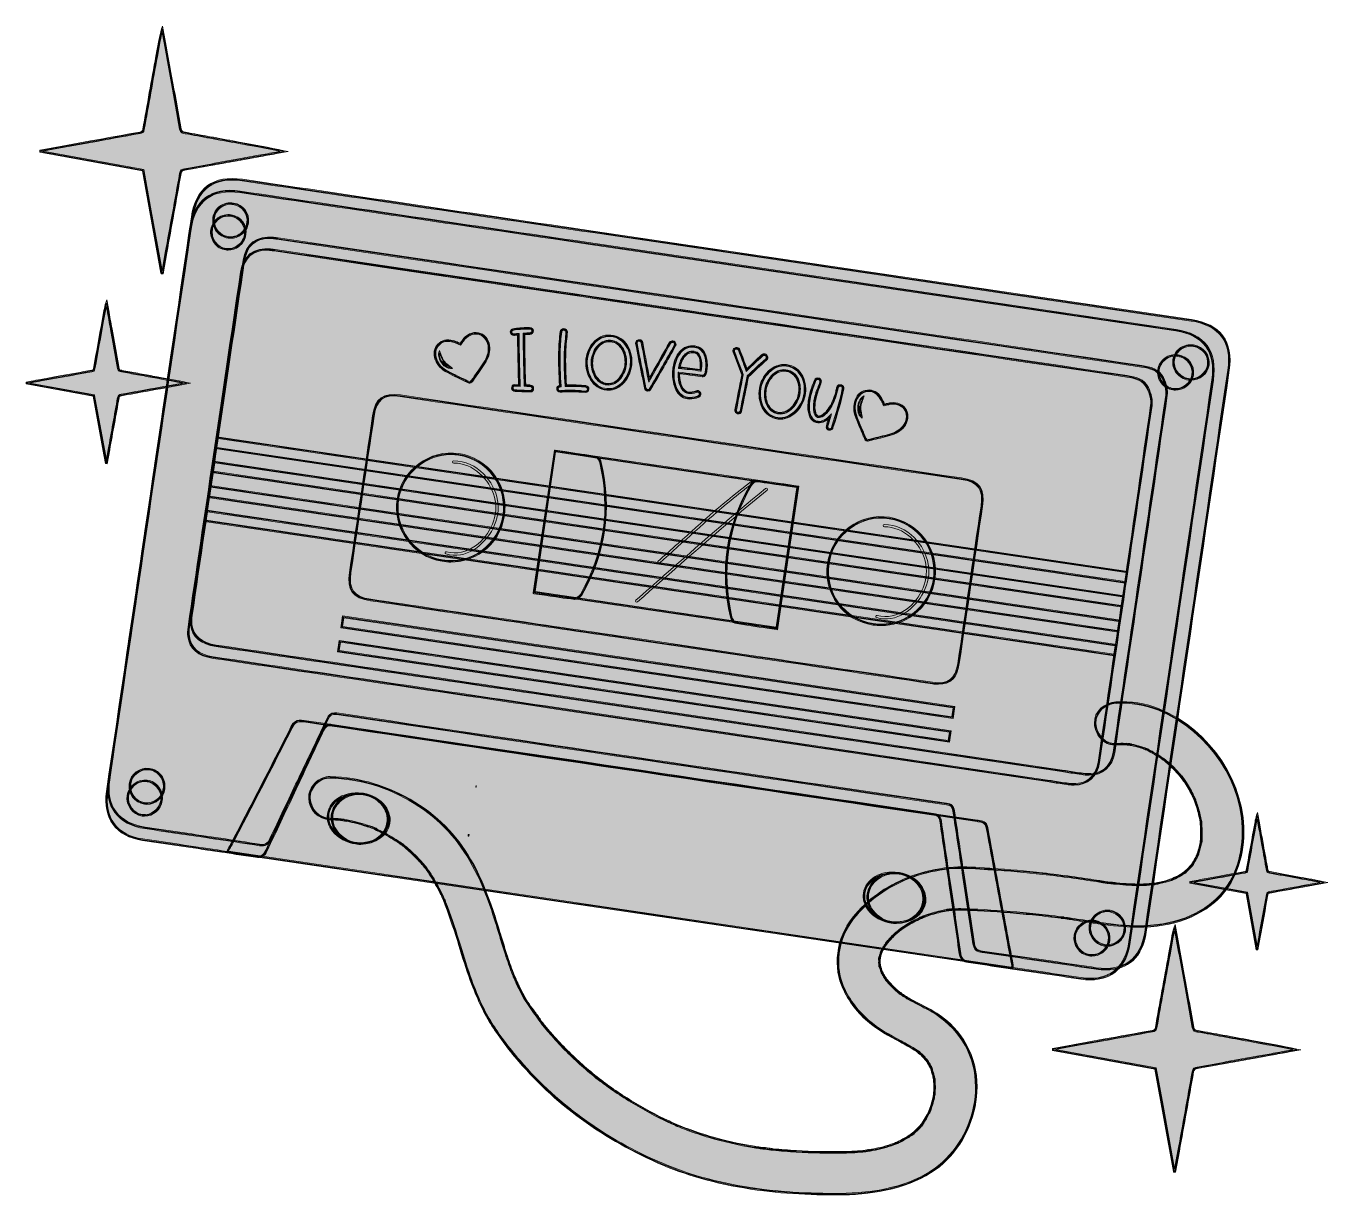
# Model space of a CAD drawing. Extents: x 68 to 660, y 126 to 657.
import ezdxf

# ---------------------------------------------------------------- set-up
doc = ezdxf.new("R2010")
doc.units = 0
doc.header["$MEASUREMENT"] = 0
doc.layers.add('_U+0421_U+043B_U+043E_U+0439 1', color=7, linetype='Continuous')

# ---------------------------------------------------------------- blocks, each defined once
blk = doc.blocks.new('block 2')
at = {"layer": '_U+0421_U+043B_U+043E_U+0439 1', "true_color": 0xffffff}
h = blk.add_hatch(color=7, dxfattribs=at)
h.dxf.hatch_style = 2
edge = h.paths.add_edge_path()
edge.add_spline(control_points=[(129.92, 544.56), (129.92, 544.56), (129.02, 544.59), (129.02, 544.59), (129.02, 544.59), (128.97, 544.87), (128.97, 544.87), (128.97, 544.87), (120.51, 591.38), (120.51, 591.38), (120.51, 591.38), (73.97, 599.85), (73.97, 599.85), (73.97, 599.85), (73.94, 600.8), (73.94, 600.8), (73.94, 600.8), (77.41, 601.44), (77.41, 601.44), (79.61, 601.84), (81.81, 602.25), (84.01, 602.65), (84.01, 602.65), (96.96, 605), (96.96, 605), (104.42, 606.35), (111.87, 607.7), (119.33, 609.05), (120.12, 609.2), (120.54, 609.32), (120.71, 610.31), (122.65, 621.38), (124.71, 632.61), (126.69, 643.48), (126.69, 643.48), (127.99, 650.61), (127.99, 650.61), (128.35, 652.58), (128.71, 654.24), (129.26, 655.93), (129.26, 655.93), (129.69, 657.24), (129.69, 657.24), (129.69, 657.24), (131.06, 649.75), (131.06, 649.75), (131.89, 645.23), (132.72, 640.7), (133.54, 636.17), (133.54, 636.17), (134.43, 631.26), (134.43, 631.26), (135.67, 624.44), (136.96, 617.39), (138.16, 610.44), (138.36, 609.28), (139.03, 609.16), (140.03, 608.98), (140.03, 608.98), (140.19, 608.95), (140.19, 608.95), (143.93, 608.27), (147.66, 607.59), (151.39, 606.91), (155.31, 606.19), (159.24, 605.47), (163.16, 604.76), (163.16, 604.76), (164.55, 604.51), (164.55, 604.51), (171.27, 603.29), (178.22, 602.03), (185.07, 600.56), (185.07, 600.56), (186.8, 600.19), (186.8, 600.19), (186.8, 600.19), (181.5, 599.22), (181.5, 599.22), (178.81, 598.73), (176.13, 598.24), (173.44, 597.75), (173.44, 597.75), (166.96, 596.58), (166.96, 596.58), (157.92, 594.94), (148.89, 593.3), (139.86, 591.69), (138.84, 591.51), (138.32, 591.23), (138.12, 590.12), (135.99, 578.13), (133.79, 565.94), (131.65, 554.16), (131.65, 554.16), (129.92, 544.56), (129.92, 544.56)], knot_values=[0, 0, 0, 0, 1, 1, 1, 2, 2, 2, 3, 3, 3, 4, 4, 4, 5, 5, 5, 6, 6, 6, 7, 7, 7, 8, 8, 8, 9, 9, 9, 10, 10, 10, 11, 11, 11, 12, 12, 12, 13, 13, 13, 14, 14, 14, 15, 15, 15, 16, 16, 16, 17, 17, 17, 18, 18, 18, 19, 19, 19, 20, 20, 20, 21, 21, 21, 22, 22, 22, 23, 23, 23, 24, 24, 24, 25, 25, 25, 26, 26, 26, 27, 27, 27, 28, 28, 28, 29, 29, 29, 30, 30, 30, 31, 31, 31, 32, 32, 32, 32], degree=3, periodic=1)
edge = h.paths.add_edge_path()
edge.add_spline(control_points=[(75.25, 600.33), (75.25, 600.33), (121.12, 591.98), (121.12, 591.98), (121.12, 591.98), (124.24, 574.83), (124.24, 574.83), (124.24, 574.83), (129.47, 546.03), (129.47, 546.03), (129.47, 546.03), (130.96, 554.28), (130.96, 554.28), (133.1, 566.07), (135.3, 578.25), (137.43, 590.24), (137.7, 591.73), (138.51, 592.16), (139.73, 592.38), (148.77, 593.99), (157.8, 595.63), (166.83, 597.27), (166.83, 597.27), (173.32, 598.45), (173.32, 598.45), (176, 598.93), (178.69, 599.42), (181.37, 599.91), (181.37, 599.91), (183.18, 600.24), (183.18, 600.24), (176.91, 601.56), (170.58, 602.7), (164.43, 603.82), (164.43, 603.82), (163.04, 604.07), (163.04, 604.07), (159.11, 604.78), (155.19, 605.5), (151.27, 606.22), (147.53, 606.9), (143.8, 607.58), (140.07, 608.26), (140.07, 608.26), (139.91, 608.29), (139.91, 608.29), (138.9, 608.47), (137.75, 608.67), (137.47, 610.32), (136.27, 617.27), (134.98, 624.32), (133.74, 631.14), (133.74, 631.14), (132.85, 636.05), (132.85, 636.05), (132.03, 640.58), (131.2, 645.1), (130.37, 649.62), (130.37, 649.62), (129.51, 654.32), (129.51, 654.32), (129.19, 653.12), (128.94, 651.88), (128.68, 650.48), (128.68, 650.48), (127.38, 643.35), (127.38, 643.35), (125.4, 632.49), (123.34, 621.25), (121.4, 610.19), (121.15, 608.78), (120.37, 608.53), (119.46, 608.36), (112, 607.01), (104.54, 605.66), (97.08, 604.3), (97.08, 604.3), (84.14, 601.96), (84.14, 601.96), (81.94, 601.56), (79.73, 601.15), (77.53, 600.75), (77.53, 600.75), (75.25, 600.33), (75.25, 600.33)], knot_values=[0, 0, 0, 0, 1, 1, 1, 2, 2, 2, 3, 3, 3, 4, 4, 4, 5, 5, 5, 6, 6, 6, 7, 7, 7, 8, 8, 8, 9, 9, 9, 10, 10, 10, 11, 11, 11, 12, 12, 12, 13, 13, 13, 14, 14, 14, 15, 15, 15, 16, 16, 16, 17, 17, 17, 18, 18, 18, 19, 19, 19, 20, 20, 20, 21, 21, 21, 22, 22, 22, 23, 23, 23, 24, 24, 24, 25, 25, 25, 26, 26, 26, 27, 27, 27, 28, 28, 28, 28], degree=3, periodic=1)
at = {"layer": '_U+0421_U+043B_U+043E_U+0439 1', "true_color": 0xfffeff}
h = blk.add_hatch(color=7, dxfattribs=at)
h.dxf.hatch_style = 2
edge = h.paths.add_edge_path()
edge.add_spline(control_points=[(129.32, 544.93), (126.49, 560.46), (123.67, 575.99), (120.81, 591.68), (105.33, 594.5), (89.82, 597.32), (74.31, 600.14), (74.31, 600.26), (74.31, 600.39), (74.3, 600.51), (77.56, 601.11), (80.82, 601.71), (84.08, 602.3), (95.85, 604.44), (107.62, 606.57), (119.39, 608.71), (120.25, 608.86), (120.85, 609.06), (121.06, 610.25), (123.42, 623.69), (125.89, 637.12), (128.34, 650.54), (128.66, 652.31), (129.02, 654.06), (129.6, 655.82), (130.8, 649.25), (132, 642.68), (133.19, 636.11), (134.75, 627.54), (136.33, 618.97), (137.81, 610.38), (138.07, 608.9), (139.04, 608.8), (140.13, 608.61), (147.79, 607.22), (155.44, 605.81), (163.1, 604.42), (170.39, 603.09), (177.69, 601.79), (185, 600.22), (181.13, 599.51), (177.25, 598.8), (173.38, 598.1), (162.19, 596.07), (150.99, 594.03), (139.79, 592.03), (138.64, 591.83), (138, 591.44), (137.78, 590.18), (135.09, 575.09), (132.35, 560.01), (129.63, 544.92), (129.53, 544.93), (129.42, 544.93), (129.32, 544.93)], knot_values=[0, 0, 0, 0, 1, 1, 1, 2, 2, 2, 3, 3, 3, 4, 4, 4, 5, 5, 5, 6, 6, 6, 7, 7, 7, 8, 8, 8, 9, 9, 9, 10, 10, 10, 11, 11, 11, 12, 12, 12, 13, 13, 13, 14, 14, 14, 15, 15, 15, 16, 16, 16, 17, 17, 17, 18, 18, 18, 18], degree=3, periodic=1)
at = {"layer": '_U+0421_U+043B_U+043E_U+0439 1', "true_color": 0xffffff}
h = blk.add_hatch(color=7, dxfattribs=at)
h.dxf.hatch_style = 2
edge = h.paths.add_edge_path()
edge.add_spline(control_points=[(558.62, 228.02), (557.21, 228.02), (555.74, 228.13), (554.19, 228.36), (548.3, 229.22), (542.42, 230.1), (536.53, 230.97), (525.36, 232.63), (513.81, 234.34), (502.45, 235.96), (500, 236.31), (498.59, 237.05), (498.16, 239.97), (496.6, 250.68), (494.94, 261.56), (493.34, 272.08), (491.93, 281.33), (490.47, 290.89), (489.08, 300.3), (488.79, 302.24), (488.13, 302.88), (486.12, 303.18), (386.5, 317.86), (295.78, 331.27), (208.78, 344.19), (206.61, 344.51), (205.9, 343.88), (204.99, 341.95), (200.56, 332.54), (196.02, 323), (191.62, 313.77), (187.52, 305.15), (183.27, 296.24), (179.13, 287.46), (177.91, 284.86), (176.49, 284.09), (173.71, 284.52), (161.99, 286.36), (150.06, 288.11), (138.51, 289.81), (132.89, 290.64), (127.26, 291.46), (121.64, 292.3), (109.42, 294.12), (103.19, 302.46), (104.99, 314.59), (117.59, 399.87), (130.19, 485.16), (142.8, 570.45), (144.74, 583.59), (152.76, 589.51), (166, 587.56), (219.16, 579.71), (272.31, 571.85), (325.47, 563.99), (325.47, 563.99), (597.49, 523.78), (597.49, 523.78), (604.06, 522.81), (608.88, 520.33), (611.8, 516.42), (614.72, 512.51), (615.72, 507.22), (614.75, 500.69), (602.16, 415.52), (589.57, 330.35), (576.98, 245.18), (575.32, 233.99), (568.87, 228.02), (558.62, 228.02)], knot_values=[0, 0, 0, 0, 1, 1, 1, 2, 2, 2, 3, 3, 3, 4, 4, 4, 5, 5, 5, 6, 6, 6, 7, 7, 7, 8, 8, 8, 9, 9, 9, 10, 10, 10, 11, 11, 11, 12, 12, 12, 13, 13, 13, 14, 14, 14, 15, 15, 15, 16, 16, 16, 17, 17, 17, 18, 18, 18, 19, 19, 19, 20, 20, 20, 21, 21, 21, 22, 22, 22, 23, 23, 23, 23], degree=3, periodic=1)
edge = h.paths.add_edge_path()
edge.add_spline(control_points=[(207.86, 344.97), (208.17, 344.97), (208.51, 344.94), (208.89, 344.89), (295.88, 331.97), (386.6, 318.55), (486.22, 303.88), (488.55, 303.53), (489.44, 302.66), (489.77, 300.41), (491.16, 290.99), (492.62, 281.43), (494.03, 272.18), (495.63, 261.66), (497.29, 250.78), (498.86, 240.07), (499.23, 237.54), (500.29, 236.97), (502.55, 236.65), (513.92, 235.03), (525.46, 233.32), (536.63, 231.67), (542.52, 230.79), (548.4, 229.92), (554.29, 229.06), (566.65, 227.24), (574.47, 233.01), (576.28, 245.28), (588.88, 330.45), (601.47, 415.62), (614.06, 500.79), (615, 507.13), (614.05, 512.25), (611.24, 516), (608.43, 519.76), (603.77, 522.14), (597.39, 523.09), (597.39, 523.09), (325.37, 563.3), (325.37, 563.3), (272.21, 571.16), (219.05, 579.01), (165.89, 586.86), (153.11, 588.75), (145.37, 583.04), (143.49, 570.34), (130.89, 485.06), (118.28, 399.77), (105.68, 314.49), (103.93, 302.61), (109.78, 294.78), (121.74, 293), (127.37, 292.16), (132.99, 291.33), (138.61, 290.5), (150.16, 288.81), (162.1, 287.05), (173.82, 285.22), (176.31, 284.83), (177.4, 285.42), (178.5, 287.76), (182.64, 296.54), (186.88, 305.45), (190.99, 314.07), (195.38, 323.3), (199.93, 332.84), (204.35, 342.24), (205.18, 344), (206.01, 344.97), (207.86, 344.97)], knot_values=[0, 0, 0, 0, 1, 1, 1, 2, 2, 2, 3, 3, 3, 4, 4, 4, 5, 5, 5, 6, 6, 6, 7, 7, 7, 8, 8, 8, 9, 9, 9, 10, 10, 10, 11, 11, 11, 12, 12, 12, 13, 13, 13, 14, 14, 14, 15, 15, 15, 16, 16, 16, 17, 17, 17, 18, 18, 18, 19, 19, 19, 20, 20, 20, 21, 21, 21, 22, 22, 22, 23, 23, 23, 23], degree=3, periodic=1)
edge = h.paths.add_edge_path()
edge.add_spline(control_points=[(559.3, 238.78), (558.83, 238.78), (558.36, 238.82), (557.89, 238.9), (553.51, 239.65), (550.39, 243.97), (551.08, 248.35), (551.4, 250.4), (552.61, 252.32), (554.39, 253.62), (556.19, 254.93), (558.43, 255.49), (560.51, 255.16), (564.95, 254.45), (568.16, 250.2), (567.52, 245.87), (567.2, 243.66), (566.01, 241.71), (564.18, 240.38), (562.73, 239.33), (561.04, 238.78), (559.3, 238.78)], knot_values=[0, 0, 0, 0, 1, 1, 1, 2, 2, 2, 3, 3, 3, 4, 4, 4, 5, 5, 5, 6, 6, 6, 7, 7, 7, 7], degree=3, periodic=1)
edge = h.paths.add_edge_path()
edge.add_spline(control_points=[(558.01, 239.59), (560.04, 239.25), (562.08, 239.73), (563.77, 240.95), (565.44, 242.16), (566.53, 243.95), (566.83, 245.97), (567.42, 249.93), (564.47, 253.82), (560.4, 254.47), (558.5, 254.77), (556.46, 254.25), (554.8, 253.05), (553.17, 251.86), (552.06, 250.11), (551.77, 248.24), (551.14, 244.24), (554, 240.28), (558.01, 239.59)], knot_values=[0, 0, 0, 0, 1, 1, 1, 2, 2, 2, 3, 3, 3, 4, 4, 4, 5, 5, 5, 6, 6, 6, 6], degree=3, periodic=1)
edge = h.paths.add_edge_path()
edge.add_spline(control_points=[(122.62, 303.33), (122.23, 303.33), (121.84, 303.36), (121.44, 303.42), (116.99, 304.08), (113.88, 308.26), (114.52, 312.74), (115.15, 317.14), (119.4, 320.34), (123.8, 319.71), (125.93, 319.41), (127.84, 318.26), (129.17, 316.47), (130.48, 314.71), (131.05, 312.49), (130.73, 310.39), (130.1, 306.29), (126.59, 303.33), (122.62, 303.33)], knot_values=[0, 0, 0, 0, 1, 1, 1, 2, 2, 2, 3, 3, 3, 4, 4, 4, 5, 5, 5, 6, 6, 6, 6], degree=3, periodic=1)
edge = h.paths.add_edge_path()
edge.add_spline(control_points=[(122.69, 319.09), (119.04, 319.09), (115.74, 316.33), (115.21, 312.64), (114.63, 308.54), (117.47, 304.71), (121.54, 304.11), (125.6, 303.51), (129.41, 306.37), (130.03, 310.49), (130.33, 312.41), (129.81, 314.44), (128.6, 316.05), (127.39, 317.69), (125.65, 318.74), (123.7, 319.02), (123.36, 319.07), (123.03, 319.09), (122.69, 319.09)], knot_values=[0, 0, 0, 0, 1, 1, 1, 2, 2, 2, 3, 3, 3, 4, 4, 4, 5, 5, 5, 6, 6, 6, 6], degree=3, periodic=1)
edge = h.paths.add_edge_path()
edge.add_spline(control_points=[(551.02, 316.57), (550.43, 316.57), (549.82, 316.61), (549.19, 316.68), (546.73, 316.97), (544.24, 317.35), (541.83, 317.73), (540.76, 317.89), (539.69, 318.06), (538.62, 318.22), (538.62, 318.22), (308.36, 352.25), (308.36, 352.25), (256.91, 359.86), (205.46, 367.46), (154.02, 375.07), (146.96, 376.12), (143.14, 379.39), (142.35, 385.09), (142.18, 386.31), (142.21, 387.67), (142.46, 389.36), (149.82, 439.3), (157.62, 492.1), (166.31, 550.76), (167.41, 558.18), (172.58, 562.09), (180.16, 561.2), (180.69, 561.14), (181.22, 561.06), (181.74, 560.98), (181.74, 560.98), (182.29, 560.9), (182.29, 560.9), (182.29, 560.9), (235.4, 553.05), (235.4, 553.05), (346.7, 536.6), (461.79, 519.58), (574.99, 502.88), (578.92, 502.3), (582.83, 501.24), (584.77, 497.44), (586.21, 494.64), (586.86, 491.59), (586.53, 489.28), (578.99, 437.2), (571.14, 384.27), (563.56, 333.09), (563.56, 333.09), (562.63, 326.83), (562.63, 326.83), (561.68, 320.45), (557.21, 316.57), (551.02, 316.57)], knot_values=[0, 0, 0, 0, 1, 1, 1, 2, 2, 2, 3, 3, 3, 4, 4, 4, 5, 5, 5, 6, 6, 6, 7, 7, 7, 8, 8, 8, 9, 9, 9, 10, 10, 10, 11, 11, 11, 12, 12, 12, 13, 13, 13, 14, 14, 14, 15, 15, 15, 16, 16, 16, 17, 17, 17, 18, 18, 18, 18], degree=3, periodic=1)
edge = h.paths.add_edge_path()
edge.add_spline(control_points=[(178.06, 560.63), (171.94, 560.63), (167.95, 557.08), (167, 550.65), (158.32, 491.99), (150.52, 439.2), (143.16, 389.26), (142.92, 387.63), (142.88, 386.34), (143.04, 385.19), (143.78, 379.84), (147.41, 376.76), (154.12, 375.77), (205.57, 368.16), (257.01, 360.55), (308.46, 352.95), (308.46, 352.95), (538.73, 318.91), (538.73, 318.91), (539.8, 318.75), (540.87, 318.59), (541.94, 318.42), (544.34, 318.05), (546.82, 317.66), (549.27, 317.38), (556.08, 316.59), (560.94, 320.25), (561.93, 326.93), (561.93, 326.93), (562.86, 333.19), (562.86, 333.19), (570.45, 384.38), (578.29, 437.3), (585.83, 489.38), (586.15, 491.55), (585.52, 494.44), (584.15, 497.12), (582.35, 500.64), (578.64, 501.63), (574.89, 502.19), (461.69, 518.89), (346.6, 535.9), (235.3, 552.36), (235.3, 552.36), (181.64, 560.29), (181.64, 560.29), (181.12, 560.37), (180.6, 560.45), (180.08, 560.51), (179.38, 560.59), (178.71, 560.63), (178.06, 560.63)], knot_values=[0, 0, 0, 0, 1, 1, 1, 2, 2, 2, 3, 3, 3, 4, 4, 4, 5, 5, 5, 6, 6, 6, 7, 7, 7, 8, 8, 8, 9, 9, 9, 10, 10, 10, 11, 11, 11, 12, 12, 12, 13, 13, 13, 14, 14, 14, 15, 15, 15, 16, 16, 16, 17, 17, 17, 17], degree=3, periodic=1)
edge = h.paths.add_edge_path()
edge.add_spline(control_points=[(597.31, 496.18), (596.91, 496.18), (596.51, 496.21), (596.11, 496.27), (593.98, 496.58), (591.99, 497.79), (590.65, 499.6), (589.34, 501.38), (588.79, 503.48), (589.1, 505.53), (589.41, 507.59), (590.53, 509.42), (592.27, 510.7), (594.06, 512.02), (596.34, 512.58), (598.52, 512.24), (603.04, 511.55), (606.19, 507.42), (605.54, 503.05), (604.96, 499.11), (601.33, 496.18), (597.31, 496.18)], knot_values=[0, 0, 0, 0, 1, 1, 1, 2, 2, 2, 3, 3, 3, 4, 4, 4, 5, 5, 5, 6, 6, 6, 7, 7, 7, 7], degree=3, periodic=1)
edge = h.paths.add_edge_path()
edge.add_spline(control_points=[(597.27, 511.64), (595.64, 511.64), (594.02, 511.11), (592.69, 510.14), (591.1, 508.97), (590.07, 507.3), (589.79, 505.43), (589.51, 503.59), (590.03, 501.62), (591.22, 500.02), (592.45, 498.36), (594.26, 497.25), (596.21, 496.96), (600.24, 496.37), (604.27, 499.26), (604.85, 503.16), (604.85, 503.16), (605.2, 503.11), (605.2, 503.11), (605.2, 503.11), (604.85, 503.16), (604.85, 503.16), (605.44, 507.15), (602.55, 510.91), (598.42, 511.55), (598.04, 511.61), (597.65, 511.64), (597.27, 511.64)], knot_values=[0, 0, 0, 0, 1, 1, 1, 2, 2, 2, 3, 3, 3, 4, 4, 4, 5, 5, 5, 6, 6, 6, 7, 7, 7, 8, 8, 8, 9, 9, 9, 9], degree=3, periodic=1)
edge = h.paths.add_edge_path()
edge.add_spline(control_points=[(160.58, 560.72), (160.21, 560.72), (159.84, 560.74), (159.47, 560.8), (157.34, 561.1), (155.44, 562.26), (154.12, 564.04), (152.79, 565.83), (152.25, 567.99), (152.58, 570.12), (152.58, 570.12), (152.92, 570.06), (152.92, 570.06), (152.92, 570.06), (152.58, 570.12), (152.58, 570.12), (152.9, 572.22), (154.03, 574.07), (155.76, 575.32), (157.55, 576.62), (159.76, 577.13), (161.99, 576.76), (166.38, 576.04), (169.35, 572.08), (168.77, 567.75), (168.48, 565.65), (167.35, 563.75), (165.59, 562.42), (164.12, 561.31), (162.35, 560.72), (160.58, 560.72)], knot_values=[0, 0, 0, 0, 1, 1, 1, 2, 2, 2, 3, 3, 3, 4, 4, 4, 5, 5, 5, 6, 6, 6, 7, 7, 7, 8, 8, 8, 9, 9, 9, 10, 10, 10, 10], degree=3, periodic=1)
edge = h.paths.add_edge_path()
edge.add_spline(control_points=[(160.59, 576.18), (159, 576.18), (157.47, 575.69), (156.17, 574.75), (154.6, 573.61), (153.56, 571.92), (153.27, 570.01), (152.97, 568.07), (153.47, 566.1), (154.68, 564.46), (155.89, 562.82), (157.63, 561.77), (159.57, 561.49), (161.51, 561.21), (163.55, 561.76), (165.16, 562.98), (166.78, 564.2), (167.81, 565.93), (168.07, 567.84), (168.61, 571.79), (165.89, 575.41), (161.88, 576.07), (161.45, 576.14), (161.02, 576.18), (160.59, 576.18)], knot_values=[0, 0, 0, 0, 1, 1, 1, 2, 2, 2, 3, 3, 3, 4, 4, 4, 5, 5, 5, 6, 6, 6, 7, 7, 7, 8, 8, 8, 8], degree=3, periodic=1)
at = {"layer": '_U+0421_U+043B_U+043E_U+0439 1', "true_color": 0xfffeff}
h = blk.add_hatch(color=7, dxfattribs=at)
h.dxf.hatch_style = 2
edge = h.paths.add_edge_path()
edge.add_spline(control_points=[(381.69, 555.32), (453.61, 544.69), (525.53, 534.06), (597.44, 523.43), (610.45, 521.51), (616.32, 513.67), (614.4, 500.74), (601.82, 415.57), (589.22, 330.4), (576.63, 245.23), (574.79, 232.75), (566.83, 226.86), (554.24, 228.71), (536.99, 231.24), (519.76, 233.85), (502.5, 236.3), (500.05, 236.65), (498.9, 237.36), (498.51, 240.02), (495.57, 260.15), (492.39, 280.24), (489.43, 300.36), (489.11, 302.53), (488.26, 303.22), (486.17, 303.53), (393.72, 317.15), (301.27, 330.81), (208.83, 344.54), (206.44, 344.89), (205.61, 344.08), (204.67, 342.09), (196.11, 323.91), (187.39, 305.79), (178.82, 287.61), (177.71, 285.27), (176.53, 284.44), (173.77, 284.87), (156.43, 287.58), (139.05, 290.06), (121.69, 292.65), (109.62, 294.45), (103.56, 302.57), (105.33, 314.54), (117.93, 399.82), (130.54, 485.11), (143.15, 570.39), (145.06, 583.35), (152.86, 589.14), (165.95, 587.21), (237.86, 576.59), (309.78, 565.95), (381.69, 555.32)], knot_values=[0, 0, 0, 0, 1, 1, 1, 2, 2, 2, 3, 3, 3, 4, 4, 4, 5, 5, 5, 6, 6, 6, 7, 7, 7, 8, 8, 8, 9, 9, 9, 10, 10, 10, 11, 11, 11, 12, 12, 12, 13, 13, 13, 14, 14, 14, 15, 15, 15, 16, 16, 16, 17, 17, 17, 17], degree=3, periodic=1)
edge = h.paths.add_edge_path()
edge.add_spline(control_points=[(350.77, 346.34), (413.4, 337.08), (476.04, 327.82), (538.67, 318.56), (542.19, 318.04), (545.7, 317.44), (549.23, 317.03), (556.18, 316.22), (561.27, 320.04), (562.28, 326.88), (570.31, 381.02), (578.34, 435.16), (586.18, 489.33), (586.55, 491.87), (585.67, 494.92), (584.46, 497.28), (582.61, 500.89), (578.87, 501.95), (574.94, 502.54), (444.03, 521.85), (313.14, 541.2), (182.24, 560.55), (181.53, 560.66), (180.83, 560.77), (180.12, 560.86), (172.74, 561.72), (167.73, 557.97), (166.66, 550.7), (158.69, 496.91), (150.74, 443.11), (142.81, 389.31), (142.61, 387.94), (142.5, 386.5), (142.69, 385.14), (143.47, 379.58), (147.19, 376.44), (154.07, 375.42), (219.63, 365.72), (285.2, 356.03), (350.77, 346.34)], knot_values=[0, 0, 0, 0, 1, 1, 1, 2, 2, 2, 3, 3, 3, 4, 4, 4, 5, 5, 5, 6, 6, 6, 7, 7, 7, 8, 8, 8, 9, 9, 9, 10, 10, 10, 11, 11, 11, 12, 12, 12, 13, 13, 13, 13], degree=3, periodic=1)
edge = h.paths.add_edge_path()
edge.add_spline(control_points=[(557.95, 239.25), (562.34, 238.5), (566.53, 241.53), (567.18, 245.92), (567.79, 250.06), (564.71, 254.14), (560.46, 254.81), (556.29, 255.47), (552.07, 252.43), (551.42, 248.29), (550.77, 244.12), (553.77, 239.96), (557.95, 239.25)], knot_values=[0, 0, 0, 0, 1, 1, 1, 2, 2, 2, 3, 3, 3, 4, 4, 4, 4], degree=3, periodic=1)
edge = h.paths.add_edge_path()
edge.add_spline(control_points=[(114.86, 312.69), (114.26, 308.42), (117.25, 304.39), (121.49, 303.76), (125.74, 303.13), (129.72, 306.13), (130.38, 310.44), (131.02, 314.65), (127.97, 318.77), (123.75, 319.37), (119.53, 319.96), (115.47, 316.92), (114.86, 312.69)], knot_values=[0, 0, 0, 0, 1, 1, 1, 2, 2, 2, 3, 3, 3, 4, 4, 4, 4], degree=3, periodic=1)
edge = h.paths.add_edge_path()
edge.add_spline(control_points=[(605.2, 503.11), (605.82, 507.3), (602.81, 511.23), (598.47, 511.9), (594.19, 512.56), (590.07, 509.63), (589.44, 505.48), (588.82, 501.37), (591.95, 497.23), (596.16, 496.61), (600.41, 495.99), (604.59, 498.99), (605.2, 503.11)], knot_values=[0, 0, 0, 0, 1, 1, 1, 2, 2, 2, 3, 3, 3, 4, 4, 4, 4], degree=3, periodic=1)
edge = h.paths.add_edge_path()
edge.add_spline(control_points=[(152.92, 570.06), (152.27, 565.85), (155.31, 561.75), (159.52, 561.14), (163.74, 560.54), (167.85, 563.61), (168.42, 567.79), (168.98, 571.92), (166.12, 575.73), (161.94, 576.42), (157.6, 577.13), (153.58, 574.29), (152.92, 570.06)], knot_values=[0, 0, 0, 0, 1, 1, 1, 2, 2, 2, 3, 3, 3, 4, 4, 4, 4], degree=3, periodic=1)
at = {"layer": '_U+0421_U+043B_U+043E_U+0439 1', "true_color": 0xffffff}
h = blk.add_hatch(color=7, dxfattribs=at)
h.dxf.hatch_style = 2
edge = h.paths.add_edge_path()
edge.add_spline(control_points=[(551.55, 223.53), (550.17, 223.53), (548.73, 223.64), (547.23, 223.86), (541.42, 224.71), (535.61, 225.57), (529.8, 226.43), (518.78, 228.06), (507.4, 229.75), (496.19, 231.35), (493.77, 231.69), (492.38, 232.43), (491.96, 235.35), (490.44, 246.05), (488.83, 256.91), (487.27, 267.42), (485.89, 276.67), (484.47, 286.24), (483.12, 295.65), (482.84, 297.58), (482.19, 298.23), (480.21, 298.52), (381.94, 312.99), (292.46, 326.23), (206.66, 338.97), (204.52, 339.29), (203.82, 338.66), (202.92, 336.72), (198.53, 327.3), (194.02, 317.75), (189.67, 308.51), (185.6, 299.89), (181.4, 290.98), (177.3, 282.2), (176.08, 279.59), (174.68, 278.83), (171.94, 279.25), (160.38, 281.06), (148.61, 282.79), (137.23, 284.46), (131.68, 285.28), (126.13, 286.1), (120.58, 286.92), (108.52, 288.72), (102.39, 297.04), (104.18, 309.17), (116.64, 393.46), (129.1, 477.74), (141.55, 562.03), (141.55, 562.03), (142, 565.03), (142, 565.03), (143.94, 578.18), (151.86, 584.11), (164.92, 582.18), (217.39, 574.43), (269.86, 566.68), (322.33, 558.92), (322.33, 558.92), (590.53, 519.27), (590.53, 519.27), (603.59, 517.34), (609.46, 509.37), (607.52, 496.22), (594.93, 411.05), (582.34, 325.88), (569.75, 240.72), (568.09, 229.51), (561.69, 223.53), (551.55, 223.53)], knot_values=[0, 0, 0, 0, 1, 1, 1, 2, 2, 2, 3, 3, 3, 4, 4, 4, 5, 5, 5, 6, 6, 6, 7, 7, 7, 8, 8, 8, 9, 9, 9, 10, 10, 10, 11, 11, 11, 12, 12, 12, 13, 13, 13, 14, 14, 14, 15, 15, 15, 16, 16, 16, 17, 17, 17, 18, 18, 18, 19, 19, 19, 20, 20, 20, 21, 21, 21, 22, 22, 22, 23, 23, 23, 23], degree=3, periodic=1)
edge = h.paths.add_edge_path()
edge.add_spline(control_points=[(205.76, 339.75), (206.06, 339.75), (206.4, 339.72), (206.76, 339.66), (292.56, 326.92), (382.04, 313.69), (480.32, 299.21), (482.61, 298.88), (483.49, 298), (483.82, 295.75), (485.17, 286.34), (486.59, 276.77), (487.96, 267.52), (489.52, 257.01), (491.14, 246.15), (492.66, 235.45), (493.02, 232.93), (494.07, 232.36), (496.29, 232.04), (507.5, 230.45), (518.89, 228.76), (529.9, 227.13), (535.71, 226.26), (541.52, 225.4), (547.33, 224.55), (548.78, 224.34), (550.17, 224.23), (551.49, 224.23), (561.28, 224.23), (567.45, 230), (569.05, 240.82), (581.65, 325.99), (594.24, 411.16), (606.83, 496.33), (608.7, 509.02), (603.03, 516.72), (590.43, 518.58), (590.43, 518.58), (322.22, 558.23), (322.22, 558.23), (269.76, 565.98), (217.29, 573.74), (164.82, 581.49), (152.22, 583.35), (144.57, 577.62), (142.69, 564.93), (142.69, 564.93), (142.25, 561.92), (142.25, 561.92), (129.79, 477.64), (117.33, 393.35), (104.88, 309.07), (103.12, 297.2), (108.88, 289.38), (120.68, 287.62), (126.23, 286.79), (131.78, 285.97), (137.33, 285.16), (148.71, 283.48), (160.49, 281.75), (172.05, 279.95), (174.49, 279.56), (175.57, 280.16), (176.66, 282.49), (180.76, 291.28), (184.97, 300.19), (189.03, 308.81), (193.39, 318.05), (197.89, 327.6), (202.28, 337.01), (203.1, 338.78), (203.92, 339.75), (205.76, 339.75)], knot_values=[0, 0, 0, 0, 1, 1, 1, 2, 2, 2, 3, 3, 3, 4, 4, 4, 5, 5, 5, 6, 6, 6, 7, 7, 7, 8, 8, 8, 9, 9, 9, 10, 10, 10, 11, 11, 11, 12, 12, 12, 13, 13, 13, 14, 14, 14, 15, 15, 15, 16, 16, 16, 17, 17, 17, 18, 18, 18, 19, 19, 19, 20, 20, 20, 21, 21, 21, 22, 22, 22, 23, 23, 23, 24, 24, 24, 24], degree=3, periodic=1)
edge = h.paths.add_edge_path()
edge.add_spline(control_points=[(552.27, 234.28), (551.81, 234.28), (551.35, 234.32), (550.89, 234.4), (546.57, 235.14), (543.5, 239.46), (544.19, 243.83), (544.51, 245.9), (545.73, 247.84), (547.52, 249.14), (549.29, 250.43), (551.48, 250.98), (553.52, 250.66), (557.9, 249.96), (561.06, 245.72), (560.42, 241.39), (560.09, 239.15), (558.9, 237.19), (557.06, 235.86), (555.64, 234.82), (553.97, 234.28), (552.27, 234.28)], knot_values=[0, 0, 0, 0, 1, 1, 1, 2, 2, 2, 3, 3, 3, 4, 4, 4, 5, 5, 5, 6, 6, 6, 7, 7, 7, 7], degree=3, periodic=1)
edge = h.paths.add_edge_path()
edge.add_spline(control_points=[(551.01, 235.09), (553, 234.75), (555, 235.23), (556.65, 236.43), (558.33, 237.64), (559.42, 239.44), (559.73, 241.49), (560.31, 245.45), (557.42, 249.33), (553.41, 249.96), (551.55, 250.26), (549.55, 249.75), (547.93, 248.57), (546.29, 247.38), (545.18, 245.61), (544.88, 243.72), (544.25, 239.72), (547.06, 235.77), (551.01, 235.09)], knot_values=[0, 0, 0, 0, 1, 1, 1, 2, 2, 2, 3, 3, 3, 4, 4, 4, 5, 5, 5, 6, 6, 6, 6], degree=3, periodic=1)
edge = h.paths.add_edge_path()
edge.add_spline(control_points=[(121.55, 297.95), (121.17, 297.95), (120.79, 297.98), (120.4, 298.03), (116.01, 298.69), (112.95, 302.86), (113.59, 307.34), (114.21, 311.75), (118.42, 314.94), (122.77, 314.33), (124.85, 314.04), (126.72, 312.9), (128.02, 311.15), (129.34, 309.38), (129.91, 307.14), (129.59, 305.02), (128.96, 300.92), (125.48, 297.95), (121.55, 297.95)], knot_values=[0, 0, 0, 0, 1, 1, 1, 2, 2, 2, 3, 3, 3, 4, 4, 4, 5, 5, 5, 6, 6, 6, 6], degree=3, periodic=1)
edge = h.paths.add_edge_path()
edge.add_spline(control_points=[(121.68, 313.71), (118.08, 313.71), (114.81, 310.94), (114.28, 307.24), (114.28, 307.24), (114.28, 307.24), (114.28, 307.24), (113.7, 303.14), (116.49, 299.32), (120.51, 298.73), (124.5, 298.14), (128.26, 301.01), (128.89, 305.13), (129.19, 307.07), (128.67, 309.11), (127.46, 310.73), (126.26, 312.33), (124.56, 313.37), (122.67, 313.64), (122.34, 313.68), (122.01, 313.71), (121.68, 313.71)], knot_values=[0, 0, 0, 0, 1, 1, 1, 2, 2, 2, 3, 3, 3, 4, 4, 4, 5, 5, 5, 6, 6, 6, 7, 7, 7, 7], degree=3, periodic=1)
edge = h.paths.add_edge_path()
edge.add_spline(control_points=[(544.24, 312.03), (543.67, 312.03), (543.08, 312.07), (542.47, 312.14), (540.04, 312.42), (537.58, 312.8), (535.2, 313.17), (534.15, 313.34), (533.1, 313.5), (532.04, 313.66), (532.04, 313.66), (308.67, 346.67), (308.67, 346.67), (256.68, 354.36), (204.68, 362.04), (152.69, 369.73), (145.72, 370.76), (141.96, 374.03), (141.18, 379.73), (141.02, 380.94), (141.06, 382.3), (141.31, 383.99), (148.67, 433.94), (156.47, 486.73), (165.15, 545.39), (166.25, 552.82), (171.37, 556.73), (178.85, 555.86), (179.37, 555.8), (179.88, 555.73), (180.4, 555.65), (180.4, 555.65), (180.94, 555.56), (180.94, 555.56), (180.94, 555.56), (233.33, 547.82), (233.33, 547.82), (343.12, 531.59), (456.64, 514.81), (568.29, 498.34), (572.17, 497.77), (576.03, 496.71), (577.94, 492.91), (579.34, 490.11), (579.98, 487.07), (579.65, 484.76), (572.11, 432.69), (564.27, 379.77), (556.68, 328.6), (556.68, 328.6), (555.75, 322.31), (555.75, 322.31), (554.8, 315.92), (550.37, 312.04), (544.24, 312.03)], knot_values=[0, 0, 0, 0, 1, 1, 1, 2, 2, 2, 3, 3, 3, 4, 4, 4, 5, 5, 5, 6, 6, 6, 7, 7, 7, 8, 8, 8, 9, 9, 9, 10, 10, 10, 11, 11, 11, 12, 12, 12, 13, 13, 13, 14, 14, 14, 15, 15, 15, 16, 16, 16, 17, 17, 17, 18, 18, 18, 18], degree=3, periodic=1)
edge = h.paths.add_edge_path()
edge.add_spline(control_points=[(176.8, 555.28), (170.75, 555.28), (166.8, 551.72), (165.85, 545.29), (157.16, 486.63), (149.36, 433.83), (142, 383.89), (141.76, 382.26), (141.72, 380.97), (141.88, 379.82), (142.6, 374.48), (146.17, 371.41), (152.79, 370.43), (204.78, 362.74), (256.78, 355.05), (308.77, 347.37), (308.77, 347.37), (532.15, 314.35), (532.15, 314.35), (533.2, 314.19), (534.26, 314.03), (535.31, 313.87), (537.68, 313.5), (540.13, 313.12), (542.55, 312.84), (549.27, 312.06), (554.06, 315.73), (555.06, 322.41), (555.06, 322.41), (555.99, 328.7), (555.99, 328.7), (563.57, 379.88), (571.41, 432.79), (578.96, 484.86), (579.27, 487.03), (578.65, 489.92), (577.31, 492.6), (575.54, 496.11), (571.88, 497.1), (568.19, 497.64), (456.53, 514.12), (343.01, 530.9), (233.23, 547.13), (233.23, 547.13), (180.29, 554.95), (180.29, 554.95), (179.79, 555.03), (179.28, 555.11), (178.77, 555.17), (178.09, 555.25), (177.43, 555.28), (176.8, 555.28)], knot_values=[0, 0, 0, 0, 1, 1, 1, 2, 2, 2, 3, 3, 3, 4, 4, 4, 5, 5, 5, 6, 6, 6, 7, 7, 7, 8, 8, 8, 9, 9, 9, 10, 10, 10, 11, 11, 11, 12, 12, 12, 13, 13, 13, 14, 14, 14, 15, 15, 15, 16, 16, 16, 17, 17, 17, 17], degree=3, periodic=1)
edge = h.paths.add_edge_path()
edge.add_spline(control_points=[(590.25, 491.68), (589.87, 491.68), (589.49, 491.71), (589.11, 491.76), (587.03, 492.07), (585.08, 493.27), (583.77, 495.04), (582.47, 496.8), (581.9, 498.98), (582.21, 501.02), (582.52, 503.09), (583.65, 504.94), (585.4, 506.22), (587.19, 507.54), (589.36, 508.08), (591.53, 507.74), (595.98, 507.06), (599.08, 502.94), (598.44, 498.57), (598.14, 496.51), (596.95, 494.6), (595.18, 493.31), (593.73, 492.25), (591.98, 491.68), (590.25, 491.68)], knot_values=[0, 0, 0, 0, 1, 1, 1, 2, 2, 2, 3, 3, 3, 4, 4, 4, 5, 5, 5, 6, 6, 6, 7, 7, 7, 8, 8, 8, 8], degree=3, periodic=1)
edge = h.paths.add_edge_path()
edge.add_spline(control_points=[(590.28, 507.14), (588.69, 507.14), (587.13, 506.63), (585.81, 505.66), (584.22, 504.49), (583.19, 502.8), (582.9, 500.91), (582.62, 499.05), (583.14, 497.07), (584.33, 495.46), (585.54, 493.83), (587.32, 492.74), (589.21, 492.46), (591.12, 492.18), (593.15, 492.69), (594.77, 493.87), (596.38, 495.05), (597.47, 496.8), (597.74, 498.67), (597.74, 498.67), (597.75, 498.67), (597.75, 498.67), (598.33, 502.66), (595.5, 506.42), (591.42, 507.05), (591.04, 507.11), (590.65, 507.14), (590.28, 507.14)], knot_values=[0, 0, 0, 0, 1, 1, 1, 2, 2, 2, 3, 3, 3, 4, 4, 4, 5, 5, 5, 6, 6, 6, 7, 7, 7, 8, 8, 8, 9, 9, 9, 9], degree=3, periodic=1)
edge = h.paths.add_edge_path()
edge.add_spline(control_points=[(159.51, 555.34), (159.15, 555.34), (158.79, 555.36), (158.43, 555.42), (156.35, 555.71), (154.49, 556.85), (153.19, 558.6), (151.88, 560.37), (151.32, 562.6), (151.64, 564.72), (151.64, 564.72), (151.99, 564.66), (151.99, 564.66), (151.99, 564.66), (151.64, 564.72), (151.64, 564.72), (151.97, 566.84), (153.11, 568.7), (154.84, 569.96), (156.6, 571.23), (158.77, 571.74), (160.95, 571.38), (165.28, 570.67), (168.21, 566.71), (167.62, 562.38), (167.34, 560.29), (166.18, 558.33), (164.43, 557.01), (162.99, 555.93), (161.24, 555.34), (159.51, 555.34)], knot_values=[0, 0, 0, 0, 1, 1, 1, 2, 2, 2, 3, 3, 3, 4, 4, 4, 5, 5, 5, 6, 6, 6, 7, 7, 7, 8, 8, 8, 9, 9, 9, 10, 10, 10, 10], degree=3, periodic=1)
edge = h.paths.add_edge_path()
edge.add_spline(control_points=[(159.59, 570.79), (158.03, 570.79), (156.52, 570.31), (155.25, 569.39), (153.67, 568.24), (152.64, 566.55), (152.34, 564.61), (152.04, 562.68), (152.55, 560.64), (153.75, 559.02), (154.94, 557.42), (156.64, 556.38), (158.53, 556.11), (160.42, 555.84), (162.42, 556.37), (164, 557.57), (165.6, 558.78), (166.67, 560.57), (166.93, 562.48), (167.46, 566.43), (164.79, 570.04), (160.84, 570.69), (160.42, 570.76), (160, 570.79), (159.59, 570.79)], knot_values=[0, 0, 0, 0, 1, 1, 1, 2, 2, 2, 3, 3, 3, 4, 4, 4, 5, 5, 5, 6, 6, 6, 7, 7, 7, 8, 8, 8, 8], degree=3, periodic=1)
at = {"layer": '_U+0421_U+043B_U+043E_U+0439 1', "true_color": 0xfffeff}
h = blk.add_hatch(color=7, dxfattribs=at)
h.dxf.hatch_style = 2
edge = h.paths.add_edge_path()
edge.add_spline(control_points=[(377.68, 550.38), (448.61, 539.9), (519.55, 529.41), (590.48, 518.93), (603.31, 517.03), (609.08, 509.2), (607.17, 496.28), (594.58, 411.11), (581.99, 325.94), (569.4, 240.77), (567.55, 228.29), (559.69, 222.38), (547.28, 224.2), (530.26, 226.7), (513.26, 229.27), (496.24, 231.69), (493.82, 232.04), (492.69, 232.74), (492.31, 235.4), (489.45, 255.52), (486.36, 275.59), (483.47, 295.7), (483.16, 297.88), (482.32, 298.56), (480.26, 298.87), (389.07, 312.3), (297.89, 325.78), (206.71, 339.32), (204.35, 339.67), (203.52, 338.85), (202.6, 336.87), (194.12, 318.67), (185.47, 300.54), (176.98, 282.35), (175.89, 280.01), (174.72, 279.17), (172, 279.6), (154.89, 282.27), (137.75, 284.72), (120.63, 287.27), (108.72, 289.05), (102.76, 297.15), (104.53, 309.12), (117.13, 394.41), (129.74, 479.69), (142.35, 564.98), (144.26, 577.93), (151.97, 583.74), (164.87, 581.83), (235.81, 571.36), (306.74, 560.87), (377.68, 550.38)], knot_values=[0, 0, 0, 0, 1, 1, 1, 2, 2, 2, 3, 3, 3, 4, 4, 4, 5, 5, 5, 6, 6, 6, 7, 7, 7, 8, 8, 8, 9, 9, 9, 10, 10, 10, 11, 11, 11, 12, 12, 12, 13, 13, 13, 14, 14, 14, 15, 15, 15, 16, 16, 16, 17, 17, 17, 17], degree=3, periodic=1)
edge = h.paths.add_edge_path()
edge.add_spline(control_points=[(346.75, 341.4), (408.53, 332.27), (470.31, 323.13), (532.09, 314), (535.57, 313.49), (539.03, 312.89), (542.51, 312.49), (549.36, 311.69), (554.39, 315.52), (555.4, 322.36), (563.43, 376.5), (571.46, 430.64), (579.3, 484.81), (579.67, 487.35), (578.81, 490.4), (577.62, 492.75), (575.81, 496.36), (572.12, 497.42), (568.24, 497.99), (439.12, 517.04), (310.01, 536.13), (180.89, 555.22), (180.2, 555.32), (179.51, 555.43), (178.81, 555.52), (171.53, 556.36), (166.58, 552.61), (165.5, 545.34), (157.54, 491.54), (149.59, 437.74), (141.66, 383.94), (141.45, 382.57), (141.35, 381.14), (141.53, 379.78), (142.28, 374.22), (145.95, 371.08), (152.74, 370.08), (217.41, 360.52), (282.08, 350.96), (346.75, 341.4)], knot_values=[0, 0, 0, 0, 1, 1, 1, 2, 2, 2, 3, 3, 3, 4, 4, 4, 5, 5, 5, 6, 6, 6, 7, 7, 7, 8, 8, 8, 9, 9, 9, 10, 10, 10, 11, 11, 11, 12, 12, 12, 13, 13, 13, 13], degree=3, periodic=1)
edge = h.paths.add_edge_path()
edge.add_spline(control_points=[(550.95, 234.75), (555.28, 234.01), (559.42, 237.05), (560.07, 241.44), (560.69, 245.58), (557.66, 249.65), (553.46, 250.31), (549.35, 250.96), (545.18, 247.91), (544.53, 243.77), (543.88, 239.61), (546.83, 235.45), (550.95, 234.75)], knot_values=[0, 0, 0, 0, 1, 1, 1, 2, 2, 2, 3, 3, 3, 4, 4, 4, 4], degree=3, periodic=1)
edge = h.paths.add_edge_path()
edge.add_spline(control_points=[(113.93, 307.29), (113.33, 303.03), (116.27, 299), (120.45, 298.38), (124.64, 297.76), (128.58, 300.77), (129.24, 305.07), (129.88, 309.29), (126.87, 313.39), (122.72, 313.98), (118.55, 314.57), (114.54, 311.52), (113.93, 307.29)], knot_values=[0, 0, 0, 0, 1, 1, 1, 2, 2, 2, 3, 3, 3, 4, 4, 4, 4], degree=3, periodic=1)
edge = h.paths.add_edge_path()
edge.add_spline(control_points=[(598.09, 498.62), (598.71, 502.82), (595.76, 506.74), (591.47, 507.4), (587.25, 508.05), (583.18, 505.12), (582.55, 500.97), (581.93, 496.85), (585.01, 492.72), (589.16, 492.11), (593.36, 491.49), (597.49, 494.5), (598.09, 498.62)], knot_values=[0, 0, 0, 0, 1, 1, 1, 2, 2, 2, 3, 3, 3, 4, 4, 4, 4], degree=3, periodic=1)
edge = h.paths.add_edge_path()
edge.add_spline(control_points=[(151.99, 564.66), (151.34, 560.46), (154.33, 556.36), (158.48, 555.76), (162.65, 555.17), (166.71, 558.24), (167.28, 562.43), (167.84, 566.55), (165.02, 570.35), (160.9, 571.03), (156.62, 571.74), (152.64, 568.89), (151.99, 564.66)], knot_values=[0, 0, 0, 0, 1, 1, 1, 2, 2, 2, 3, 3, 3, 4, 4, 4, 4], degree=3, periodic=1)
at = {"layer": '_U+0421_U+043B_U+043E_U+0439 1', "true_color": 0xffffff}
h = blk.add_hatch(color=7, dxfattribs=at)
h.dxf.hatch_style = 2
edge = h.paths.add_edge_path()
edge.add_spline(control_points=[(159.51, 555.34), (159.15, 555.34), (158.79, 555.36), (158.43, 555.42), (156.35, 555.71), (154.49, 556.85), (153.19, 558.6), (151.88, 560.37), (151.32, 562.6), (151.64, 564.72), (151.97, 566.84), (153.11, 568.7), (154.84, 569.96), (156.6, 571.23), (158.77, 571.74), (160.95, 571.38), (165.28, 570.67), (168.21, 566.71), (167.62, 562.38), (167.34, 560.29), (166.18, 558.33), (164.43, 557.01), (162.99, 555.93), (161.24, 555.34), (159.51, 555.34)], knot_values=[0, 0, 0, 0, 1, 1, 1, 2, 2, 2, 3, 3, 3, 4, 4, 4, 5, 5, 5, 6, 6, 6, 7, 7, 7, 8, 8, 8, 8], degree=3, periodic=1)
edge = h.paths.add_edge_path()
edge.add_spline(control_points=[(159.59, 570.79), (158.03, 570.79), (156.52, 570.31), (155.25, 569.39), (153.67, 568.24), (152.64, 566.55), (152.34, 564.61), (152.04, 562.68), (152.55, 560.64), (153.75, 559.02), (154.94, 557.42), (156.64, 556.38), (158.53, 556.11), (160.42, 555.84), (162.42, 556.37), (164, 557.57), (165.6, 558.78), (166.67, 560.57), (166.93, 562.48), (167.46, 566.43), (164.79, 570.04), (160.84, 570.69), (160.42, 570.76), (160, 570.79), (159.59, 570.79)], knot_values=[0, 0, 0, 0, 1, 1, 1, 2, 2, 2, 3, 3, 3, 4, 4, 4, 5, 5, 5, 6, 6, 6, 7, 7, 7, 8, 8, 8, 8], degree=3, periodic=1)
at = {"layer": '_U+0421_U+043B_U+043E_U+0439 1', "true_color": 0xfffeff}
h = blk.add_hatch(color=7, dxfattribs=at)
h.dxf.hatch_style = 2
edge = h.paths.add_edge_path()
edge.add_spline(control_points=[(151.99, 564.66), (152.64, 568.89), (156.62, 571.74), (160.9, 571.03), (165.02, 570.35), (167.84, 566.55), (167.28, 562.43), (166.71, 558.24), (162.65, 555.17), (158.48, 555.76), (154.33, 556.36), (151.34, 560.46), (151.99, 564.66)], knot_values=[0, 0, 0, 0, 1, 1, 1, 2, 2, 2, 3, 3, 3, 4, 4, 4, 4], degree=3, periodic=1)
at = {"layer": '_U+0421_U+043B_U+043E_U+0439 1', "true_color": 0xffffff}
h = blk.add_hatch(color=7, dxfattribs=at)
h.dxf.hatch_style = 2
edge = h.paths.add_edge_path()
edge.add_spline(control_points=[(544.24, 312.03), (543.67, 312.03), (543.08, 312.07), (542.47, 312.14), (540.04, 312.42), (537.58, 312.8), (535.2, 313.17), (534.15, 313.34), (533.1, 313.5), (532.04, 313.66), (532.04, 313.66), (308.67, 346.67), (308.67, 346.67), (256.68, 354.36), (204.68, 362.04), (152.69, 369.73), (145.72, 370.76), (141.96, 374.03), (141.18, 379.73), (141.02, 380.94), (141.06, 382.3), (141.31, 383.99), (148.67, 433.94), (156.47, 486.73), (165.16, 545.39), (166.25, 552.82), (171.38, 556.73), (178.85, 555.86), (179.37, 555.8), (179.88, 555.73), (180.4, 555.65), (180.4, 555.65), (180.94, 555.56), (180.94, 555.56), (180.94, 555.56), (233.81, 547.75), (233.81, 547.75), (343.43, 531.55), (456.79, 514.79), (568.29, 498.34), (572.17, 497.77), (576.03, 496.71), (577.94, 492.91), (579.34, 490.11), (579.98, 487.07), (579.65, 484.76), (572.11, 432.69), (564.27, 379.77), (556.68, 328.6), (556.68, 328.6), (555.75, 322.31), (555.75, 322.31), (554.8, 315.92), (550.37, 312.04), (544.24, 312.03)], knot_values=[0, 0, 0, 0, 1, 1, 1, 2, 2, 2, 3, 3, 3, 4, 4, 4, 5, 5, 5, 6, 6, 6, 7, 7, 7, 8, 8, 8, 9, 9, 9, 10, 10, 10, 11, 11, 11, 12, 12, 12, 13, 13, 13, 14, 14, 14, 15, 15, 15, 16, 16, 16, 17, 17, 17, 18, 18, 18, 18], degree=3, periodic=1)
edge = h.paths.add_edge_path()
edge.add_spline(control_points=[(176.8, 555.28), (170.75, 555.28), (166.8, 551.72), (165.85, 545.29), (157.16, 486.63), (149.36, 433.83), (142, 383.89), (141.76, 382.27), (141.72, 380.97), (141.88, 379.82), (142.6, 374.48), (146.17, 371.41), (152.79, 370.43), (204.78, 362.74), (256.78, 355.05), (308.77, 347.37), (308.77, 347.37), (532.15, 314.35), (532.15, 314.35), (533.2, 314.19), (534.26, 314.03), (535.31, 313.87), (537.68, 313.5), (540.13, 313.12), (542.55, 312.84), (549.27, 312.06), (554.06, 315.73), (555.06, 322.41), (555.06, 322.41), (555.99, 328.7), (555.99, 328.7), (563.57, 379.88), (571.41, 432.79), (578.96, 484.86), (578.96, 484.86), (579.3, 484.81), (579.3, 484.81), (579.3, 484.81), (578.96, 484.86), (578.96, 484.86), (579.27, 487.03), (578.65, 489.92), (577.31, 492.6), (575.54, 496.11), (571.88, 497.1), (568.19, 497.64), (456.69, 514.09), (343.33, 530.85), (233.71, 547.06), (233.71, 547.06), (180.29, 554.95), (180.29, 554.95), (179.79, 555.03), (179.28, 555.11), (178.77, 555.17), (178.09, 555.25), (177.43, 555.28), (176.8, 555.28)], knot_values=[0, 0, 0, 0, 1, 1, 1, 2, 2, 2, 3, 3, 3, 4, 4, 4, 5, 5, 5, 6, 6, 6, 7, 7, 7, 8, 8, 8, 9, 9, 9, 10, 10, 10, 11, 11, 11, 12, 12, 12, 13, 13, 13, 14, 14, 14, 15, 15, 15, 16, 16, 16, 17, 17, 17, 18, 18, 18, 19, 19, 19, 19], degree=3, periodic=1)
at = {"layer": '_U+0421_U+043B_U+043E_U+0439 1', "true_color": 0xfffeff}
h = blk.add_hatch(color=7, dxfattribs=at)
h.dxf.hatch_style = 2
edge = h.paths.add_edge_path()
edge.add_spline(control_points=[(579.3, 484.81), (579.67, 487.35), (578.81, 490.4), (577.62, 492.75), (575.81, 496.36), (572.12, 497.42), (568.24, 497.99), (439.12, 517.04), (310.01, 536.13), (180.89, 555.22), (180.2, 555.32), (179.51, 555.43), (178.81, 555.52), (171.53, 556.36), (166.58, 552.61), (165.5, 545.34), (157.54, 491.54), (149.59, 437.74), (141.66, 383.94), (141.45, 382.57), (141.35, 381.14), (141.53, 379.78), (142.28, 374.22), (145.95, 371.08), (152.74, 370.08), (217.41, 360.52), (282.08, 350.96), (346.75, 341.4), (408.53, 332.27), (470.31, 323.13), (532.09, 314), (535.57, 313.49), (539.03, 312.89), (542.51, 312.49), (549.36, 311.69), (554.39, 315.52), (555.4, 322.36), (563.43, 376.5), (571.46, 430.64), (579.3, 484.81)], knot_values=[0, 0, 0, 0, 1, 1, 1, 2, 2, 2, 3, 3, 3, 4, 4, 4, 5, 5, 5, 6, 6, 6, 7, 7, 7, 8, 8, 8, 9, 9, 9, 10, 10, 10, 11, 11, 11, 12, 12, 12, 13, 13, 13, 13], degree=3, periodic=1)
at = {"layer": '_U+0421_U+043B_U+043E_U+0439 1', "true_color": 0xffffff}
h = blk.add_hatch(color=7, dxfattribs=at)
h.dxf.hatch_style = 2
edge = h.paths.add_edge_path()
edge.add_spline(control_points=[(104.54, 458.23), (104.54, 458.23), (103.75, 458.26), (103.75, 458.26), (103.75, 458.26), (103.02, 462.29), (103.02, 462.29), (103.02, 462.29), (98.17, 488.94), (98.17, 488.94), (98.17, 488.94), (67.65, 494.49), (67.65, 494.49), (67.65, 494.49), (67.63, 495.32), (67.63, 495.32), (67.63, 495.32), (69.89, 495.73), (69.89, 495.73), (71.37, 496.01), (72.85, 496.28), (74.33, 496.55), (74.33, 496.55), (82.99, 498.12), (82.99, 498.12), (87.82, 498.99), (92.65, 499.87), (97.48, 500.75), (97.98, 500.84), (98.18, 500.9), (98.28, 501.47), (99.56, 508.75), (100.91, 516.15), (102.22, 523.3), (102.22, 523.3), (103.06, 527.89), (103.06, 527.89), (103.29, 529.18), (103.53, 530.27), (103.89, 531.39), (103.89, 531.39), (104.32, 532.7), (104.32, 532.7), (104.32, 532.7), (105.36, 527.06), (105.36, 527.06), (105.88, 524.18), (106.41, 521.3), (106.93, 518.43), (106.93, 518.43), (107.51, 515.25), (107.51, 515.25), (108.33, 510.76), (109.17, 506.13), (109.96, 501.56), (110.07, 500.91), (110.39, 500.82), (111.09, 500.7), (111.09, 500.7), (111.19, 500.68), (111.19, 500.68), (113.63, 500.24), (116.06, 499.79), (118.5, 499.35), (121.08, 498.87), (123.66, 498.4), (126.25, 497.93), (126.25, 497.93), (127.18, 497.77), (127.18, 497.77), (131.58, 496.97), (136.13, 496.14), (140.61, 495.18), (140.61, 495.18), (142.34, 494.81), (142.34, 494.81), (142.34, 494.81), (128.74, 492.33), (128.74, 492.33), (122.82, 491.26), (116.9, 490.18), (110.97, 489.13), (110.27, 489), (110.04, 488.8), (109.94, 488.2), (108.53, 480.31), (107.11, 472.44), (105.68, 464.56), (105.68, 464.56), (104.54, 458.23), (104.54, 458.23)], knot_values=[0, 0, 0, 0, 1, 1, 1, 2, 2, 2, 3, 3, 3, 4, 4, 4, 5, 5, 5, 6, 6, 6, 7, 7, 7, 8, 8, 8, 9, 9, 9, 10, 10, 10, 11, 11, 11, 12, 12, 12, 13, 13, 13, 14, 14, 14, 15, 15, 15, 16, 16, 16, 17, 17, 17, 18, 18, 18, 19, 19, 19, 20, 20, 20, 21, 21, 21, 22, 22, 22, 23, 23, 23, 24, 24, 24, 25, 25, 25, 26, 26, 26, 27, 27, 27, 28, 28, 28, 29, 29, 29, 30, 30, 30, 30], degree=3, periodic=1)
edge = h.paths.add_edge_path()
edge.add_spline(control_points=[(69.28, 494.91), (69.28, 494.91), (98.77, 489.54), (98.77, 489.54), (98.77, 489.54), (98.82, 489.3), (98.82, 489.3), (98.82, 489.3), (104.15, 460), (104.15, 460), (104.15, 460), (104.99, 464.68), (104.99, 464.68), (106.42, 472.56), (107.84, 480.44), (109.25, 488.32), (109.43, 489.36), (110.02, 489.67), (110.85, 489.82), (116.77, 490.87), (122.69, 491.95), (128.61, 493.02), (128.61, 493.02), (138.72, 494.86), (138.72, 494.86), (134.81, 495.67), (130.88, 496.38), (127.05, 497.07), (127.05, 497.07), (126.12, 497.24), (126.12, 497.24), (123.54, 497.71), (120.96, 498.18), (118.37, 498.66), (115.94, 499.1), (113.5, 499.55), (111.07, 499.99), (111.07, 499.99), (110.96, 500.01), (110.96, 500.01), (110.3, 500.13), (109.47, 500.27), (109.27, 501.44), (108.48, 506), (107.63, 510.64), (106.82, 515.12), (106.82, 515.12), (106.24, 518.3), (106.24, 518.3), (105.72, 521.18), (105.19, 524.05), (104.67, 526.93), (104.67, 526.93), (104.15, 529.73), (104.15, 529.73), (104.01, 529.11), (103.88, 528.47), (103.75, 527.76), (103.75, 527.76), (102.91, 523.17), (102.91, 523.17), (101.61, 516.02), (100.25, 508.63), (98.98, 501.35), (98.8, 500.35), (98.23, 500.17), (97.6, 500.06), (92.77, 499.18), (87.94, 498.3), (83.11, 497.43), (83.11, 497.43), (74.45, 495.86), (74.45, 495.86), (72.97, 495.59), (71.49, 495.32), (70.01, 495.04), (70.01, 495.04), (69.28, 494.91), (69.28, 494.91)], knot_values=[0, 0, 0, 0, 1, 1, 1, 2, 2, 2, 3, 3, 3, 4, 4, 4, 5, 5, 5, 6, 6, 6, 7, 7, 7, 8, 8, 8, 9, 9, 9, 10, 10, 10, 11, 11, 11, 12, 12, 12, 13, 13, 13, 14, 14, 14, 15, 15, 15, 16, 16, 16, 17, 17, 17, 18, 18, 18, 19, 19, 19, 20, 20, 20, 21, 21, 21, 22, 22, 22, 23, 23, 23, 24, 24, 24, 25, 25, 25, 26, 26, 26, 26], degree=3, periodic=1)
at = {"layer": '_U+0421_U+043B_U+043E_U+0439 1', "true_color": 0xfffeff}
h = blk.add_hatch(color=7, dxfattribs=at)
h.dxf.hatch_style = 2
edge = h.paths.add_edge_path()
edge.add_spline(control_points=[(104.05, 458.6), (102.19, 468.78), (100.34, 478.95), (98.47, 489.24), (88.32, 491.09), (78.16, 492.94), (67.99, 494.79), (67.99, 494.87), (67.99, 494.95), (67.99, 495.03), (70.12, 495.42), (72.26, 495.82), (74.39, 496.2), (82.11, 497.6), (89.83, 499), (97.54, 500.4), (98.1, 500.5), (98.49, 500.63), (98.63, 501.41), (100.18, 510.22), (101.8, 519.02), (103.4, 527.82), (103.61, 528.98), (103.85, 530.13), (104.23, 531.28), (105.01, 526.97), (105.8, 522.67), (106.59, 518.36), (107.61, 512.74), (108.64, 507.13), (109.61, 501.5), (109.78, 500.53), (110.42, 500.46), (111.13, 500.33), (116.15, 499.42), (121.17, 498.5), (126.19, 497.59), (130.97, 496.72), (135.75, 495.86), (140.54, 494.84), (138, 494.37), (135.46, 493.91), (132.93, 493.45), (125.59, 492.12), (118.25, 490.78), (110.91, 489.47), (110.16, 489.34), (109.74, 489.09), (109.59, 488.26), (107.83, 478.36), (106.04, 468.48), (104.25, 458.59), (104.18, 458.6), (104.11, 458.6), (104.05, 458.6)], knot_values=[0, 0, 0, 0, 1, 1, 1, 2, 2, 2, 3, 3, 3, 4, 4, 4, 5, 5, 5, 6, 6, 6, 7, 7, 7, 8, 8, 8, 9, 9, 9, 10, 10, 10, 11, 11, 11, 12, 12, 12, 13, 13, 13, 14, 14, 14, 15, 15, 15, 16, 16, 16, 17, 17, 17, 18, 18, 18, 18], degree=3, periodic=1)
at = {"layer": '_U+0421_U+043B_U+043E_U+0439 1', "true_color": 0xffffff}
h = blk.add_hatch(color=7, dxfattribs=at)
h.dxf.hatch_style = 2
edge = h.paths.add_edge_path()
edge.add_spline(control_points=[(269.47, 494.84), (268.99, 494.84), (268.39, 495.12), (267.41, 495.62), (267.41, 495.62), (267.29, 495.68), (267.29, 495.68), (266.11, 496.28), (264.9, 496.85), (263.72, 497.41), (262.23, 498.11), (260.69, 498.84), (259.21, 499.63), (256.42, 501.11), (254.63, 503.03), (253.73, 505.51), (252.72, 508.31), (253.11, 510.69), (254.89, 512.6), (256.66, 514.48), (259.01, 515.02), (261.9, 514.21), (262.67, 513.99), (263.39, 513.67), (264.16, 513.33), (264.42, 513.21), (264.69, 513.09), (264.97, 512.97), (265.11, 513.16), (265.25, 513.36), (265.39, 513.55), (265.82, 514.15), (266.23, 514.72), (266.69, 515.26), (268.68, 517.56), (271.72, 518.46), (274.26, 517.51), (276.66, 516.61), (278.41, 513.92), (278.5, 510.96), (278.58, 508.53), (277.85, 506.18), (276.27, 503.75), (275.47, 502.52), (274.61, 501.31), (273.77, 500.13), (273, 499.04), (272.2, 497.91), (271.46, 496.78), (271.46, 496.78), (271.37, 496.65), (271.37, 496.65), (270.54, 495.38), (270.13, 494.84), (269.47, 494.84)], knot_values=[0, 0, 0, 0, 1, 1, 1, 2, 2, 2, 3, 3, 3, 4, 4, 4, 5, 5, 5, 6, 6, 6, 7, 7, 7, 8, 8, 8, 9, 9, 9, 10, 10, 10, 11, 11, 11, 12, 12, 12, 13, 13, 13, 14, 14, 14, 15, 15, 15, 16, 16, 16, 17, 17, 17, 18, 18, 18, 18], degree=3, periodic=1)
edge = h.paths.add_edge_path()
edge.add_spline(control_points=[(259.46, 513.87), (257.86, 513.87), (256.5, 513.28), (255.41, 512.12), (253.82, 510.42), (253.47, 508.28), (254.39, 505.75), (255.23, 503.44), (256.91, 501.64), (259.54, 500.25), (261.01, 499.47), (262.54, 498.74), (264.02, 498.04), (265.2, 497.49), (266.42, 496.91), (267.61, 496.31), (267.61, 496.31), (267.73, 496.24), (267.73, 496.24), (269.63, 495.28), (269.63, 495.28), (270.79, 497.04), (270.79, 497.04), (270.87, 497.16), (270.87, 497.16), (271.62, 498.3), (272.43, 499.44), (273.2, 500.53), (274.03, 501.71), (274.89, 502.92), (275.68, 504.14), (277.18, 506.43), (277.87, 508.66), (277.8, 510.94), (277.72, 513.62), (276.16, 516.05), (274.01, 516.85), (271.75, 517.7), (269.02, 516.88), (267.22, 514.8), (266.78, 514.28), (266.38, 513.73), (265.96, 513.14), (265.76, 512.87), (265.57, 512.6), (265.36, 512.33), (265.36, 512.33), (265.2, 512.11), (265.2, 512.11), (265.2, 512.11), (264.95, 512.21), (264.95, 512.21), (264.58, 512.37), (264.22, 512.53), (263.87, 512.68), (263.13, 513.02), (262.43, 513.33), (261.7, 513.53), (260.91, 513.76), (260.16, 513.87), (259.46, 513.87)], knot_values=[0, 0, 0, 0, 1, 1, 1, 2, 2, 2, 3, 3, 3, 4, 4, 4, 5, 5, 5, 6, 6, 6, 7, 7, 7, 8, 8, 8, 9, 9, 9, 10, 10, 10, 11, 11, 11, 12, 12, 12, 13, 13, 13, 14, 14, 14, 15, 15, 15, 16, 16, 16, 17, 17, 17, 18, 18, 18, 19, 19, 19, 20, 20, 20, 20], degree=3, periodic=1)
edge = h.paths.add_edge_path()
edge.add_spline(control_points=[(260.65, 501.46), (259.31, 501.46), (257.9, 502.3), (256.78, 503.76), (255.52, 505.4), (254.92, 507.4), (255.29, 508.75), (255.29, 508.75), (255.56, 509.73), (255.56, 509.73), (255.56, 509.73), (255.96, 508.79), (255.96, 508.79), (256.12, 508.41), (256.26, 508.01), (256.4, 507.6), (256.73, 506.7), (257.06, 505.76), (257.6, 505.02), (258.15, 504.27), (258.93, 503.65), (259.76, 503.01), (260.14, 502.71), (260.53, 502.4), (260.9, 502.08), (260.9, 502.08), (261.61, 501.47), (261.61, 501.47), (261.61, 501.47), (260.68, 501.46), (260.68, 501.46), (260.68, 501.46), (260.65, 501.46), (260.65, 501.46)], knot_values=[0, 0, 0, 0, 1, 1, 1, 2, 2, 2, 3, 3, 3, 4, 4, 4, 5, 5, 5, 6, 6, 6, 7, 7, 7, 8, 8, 8, 9, 9, 9, 10, 10, 10, 11, 11, 11, 11], degree=3, periodic=1)
edge = h.paths.add_edge_path()
edge.add_spline(control_points=[(257.02, 504.63), (257.12, 504.48), (257.22, 504.33), (257.33, 504.19), (257.91, 503.44), (258.56, 502.88), (259.22, 502.54), (258.4, 503.18), (257.62, 503.81), (257.04, 504.61), (257.04, 504.61), (257.02, 504.63), (257.02, 504.63)], knot_values=[0, 0, 0, 0, 1, 1, 1, 2, 2, 2, 3, 3, 3, 4, 4, 4, 4], degree=3, periodic=1)
at = {"layer": '_U+0421_U+043B_U+043E_U+0439 1', "true_color": 0xfffeff}
h = blk.add_hatch(color=7, dxfattribs=at)
h.dxf.hatch_style = 2
edge = h.paths.add_edge_path()
edge.add_spline(control_points=[(265.08, 512.54), (265.73, 513.4), (266.29, 514.26), (266.96, 515.03), (268.86, 517.22), (271.76, 518.07), (274.14, 517.18), (276.42, 516.32), (278.06, 513.75), (278.15, 510.95), (278.23, 508.36), (277.35, 506.05), (275.97, 503.94), (274.43, 501.58), (272.72, 499.33), (271.16, 496.97), (269.72, 494.78), (269.79, 494.8), (267.45, 495.99), (264.78, 497.35), (262.02, 498.53), (259.38, 499.94), (256.98, 501.21), (255.02, 503), (254.06, 505.63), (253.18, 508.06), (253.32, 510.41), (255.15, 512.36), (256.98, 514.31), (259.34, 514.57), (261.8, 513.87), (262.9, 513.56), (263.93, 513.02), (265.08, 512.54)], knot_values=[0, 0, 0, 0, 1, 1, 1, 2, 2, 2, 3, 3, 3, 4, 4, 4, 5, 5, 5, 6, 6, 6, 7, 7, 7, 8, 8, 8, 9, 9, 9, 10, 10, 10, 11, 11, 11, 11], degree=3, periodic=1)
edge = h.paths.add_edge_path()
edge.add_spline(control_points=[(260.67, 501.81), (259.47, 502.85), (258.16, 503.66), (257.32, 504.81), (256.5, 505.94), (256.15, 507.41), (255.63, 508.65), (254.98, 506.29), (257.7, 501.78), (260.67, 501.81)], knot_values=[0, 0, 0, 0, 1, 1, 1, 2, 2, 2, 3, 3, 3, 3], degree=3, periodic=1)
at = {"layer": '_U+0421_U+043B_U+043E_U+0439 1', "true_color": 0xffffff}
h = blk.add_hatch(color=7, dxfattribs=at)
h.dxf.hatch_style = 2
edge = h.paths.add_edge_path()
edge.add_spline(control_points=[(297.03, 490.85), (297.03, 490.85), (297.02, 490.85), (297.02, 490.85), (295.86, 490.85), (294.55, 490.89), (293.01, 490.97), (292.03, 491.02), (291.02, 491.05), (290.01, 491.06), (289.59, 491.07), (289.22, 491.22), (288.92, 491.5), (288.61, 491.8), (288.45, 492.16), (288.43, 492.58), (288.43, 492.91), (288.52, 493.24), (288.71, 493.57), (288.98, 494.06), (289.34, 494.17), (289.58, 494.18), (290.41, 494.16), (290.87, 494.15), (291.58, 494.13), (291.58, 494.13), (291.43, 500.28), (291.43, 500.28), (291.33, 503.19), (291.26, 506.12), (291.21, 508.97), (291.16, 511.59), (291.13, 514.2), (291.13, 516.74), (290.68, 516.71), (290.31, 516.67), (290.1, 516.63), (289.88, 516.6), (289.65, 516.58), (289.41, 516.58), (288.95, 516.57), (288.56, 516.71), (288.25, 517.01), (287.94, 517.31), (287.78, 517.7), (287.77, 518.17), (287.76, 518.55), (287.89, 518.89), (288.17, 519.18), (288.38, 519.4), (289.04, 520.1), (296.61, 520.15), (297.06, 520.15), (297.48, 520.01), (297.8, 519.71), (298.13, 519.4), (298.3, 519.03), (298.3, 518.59), (298.3, 518.17), (298.15, 517.8), (297.84, 517.49), (297.54, 517.19), (297.15, 517.02), (296.7, 517.01), (295.77, 516.98), (295.26, 516.96), (294.43, 516.94), (294.41, 514.41), (294.42, 511.8), (294.45, 509.19), (294.52, 504.29), (294.65, 499.22), (294.85, 494.11), (295.85, 494.09), (296.56, 494.04), (297.04, 493.97), (297.44, 493.91), (297.77, 493.74), (298.02, 493.45), (298.28, 493.16), (298.41, 492.82), (298.41, 492.45), (298.41, 492.03), (298.29, 491.66), (298.04, 491.35), (297.78, 491.02), (297.43, 490.85), (297.03, 490.85)], knot_values=[0, 0, 0, 0, 1, 1, 1, 2, 2, 2, 3, 3, 3, 4, 4, 4, 5, 5, 5, 6, 6, 6, 7, 7, 7, 8, 8, 8, 9, 9, 9, 10, 10, 10, 11, 11, 11, 12, 12, 12, 13, 13, 13, 14, 14, 14, 15, 15, 15, 16, 16, 16, 17, 17, 17, 18, 18, 18, 19, 19, 19, 20, 20, 20, 21, 21, 21, 22, 22, 22, 23, 23, 23, 24, 24, 24, 25, 25, 25, 26, 26, 26, 27, 27, 27, 28, 28, 28, 29, 29, 29, 29], degree=3, periodic=1)
edge = h.paths.add_edge_path()
edge.add_spline(control_points=[(289.58, 493.48), (289.5, 493.48), (289.41, 493.39), (289.32, 493.23), (289.19, 493.01), (289.13, 492.8), (289.14, 492.6), (289.14, 492.36), (289.23, 492.18), (289.4, 492.02), (289.57, 491.85), (289.78, 491.77), (290.01, 491.76), (291.04, 491.76), (292.06, 491.72), (293.04, 491.67), (294.57, 491.59), (295.87, 491.55), (297.02, 491.55), (297.02, 491.55), (297.02, 491.55), (297.02, 491.55), (297.22, 491.53), (297.37, 491.62), (297.5, 491.79), (297.64, 491.97), (297.71, 492.19), (297.71, 492.44), (297.71, 492.65), (297.64, 492.82), (297.5, 492.98), (297.35, 493.15), (297.17, 493.24), (296.94, 493.28), (296.45, 493.35), (295.63, 493.4), (294.5, 493.42), (294.5, 493.42), (294.17, 493.43), (294.17, 493.43), (294.17, 493.43), (294.16, 493.76), (294.16, 493.76), (293.95, 498.98), (293.82, 504.17), (293.75, 509.18), (293.72, 511.91), (293.71, 514.64), (293.73, 517.28), (293.73, 517.28), (293.73, 517.61), (293.73, 517.61), (293.73, 517.61), (294.06, 517.62), (294.06, 517.62), (295.11, 517.66), (295.63, 517.68), (296.68, 517.71), (296.95, 517.72), (297.17, 517.81), (297.34, 517.99), (297.52, 518.16), (297.6, 518.35), (297.6, 518.58), (297.6, 518.83), (297.51, 519.02), (297.33, 519.19), (297.13, 519.37), (296.91, 519.45), (296.62, 519.45), (289.55, 519.4), (288.75, 518.77), (288.68, 518.69), (288.53, 518.54), (288.46, 518.38), (288.47, 518.18), (288.48, 517.9), (288.56, 517.68), (288.74, 517.52), (288.91, 517.35), (289.09, 517.27), (289.39, 517.28), (289.6, 517.28), (289.8, 517.3), (289.99, 517.33), (290.28, 517.37), (290.8, 517.42), (291.46, 517.47), (291.46, 517.47), (291.84, 517.5), (291.84, 517.5), (291.84, 517.5), (291.84, 517.12), (291.84, 517.12), (291.83, 514.46), (291.86, 511.72), (291.91, 508.98), (291.96, 506.13), (292.04, 503.21), (292.13, 500.3), (292.13, 500.3), (292.3, 493.41), (292.3, 493.41), (292.3, 493.41), (291.93, 493.42), (291.93, 493.42), (290.99, 493.44), (290.52, 493.46), (289.58, 493.48)], knot_values=[0, 0, 0, 0, 1, 1, 1, 2, 2, 2, 3, 3, 3, 4, 4, 4, 5, 5, 5, 6, 6, 6, 7, 7, 7, 8, 8, 8, 9, 9, 9, 10, 10, 10, 11, 11, 11, 12, 12, 12, 13, 13, 13, 14, 14, 14, 15, 15, 15, 16, 16, 16, 17, 17, 17, 18, 18, 18, 19, 19, 19, 20, 20, 20, 21, 21, 21, 22, 22, 22, 23, 23, 23, 24, 24, 24, 25, 25, 25, 26, 26, 26, 27, 27, 27, 28, 28, 28, 29, 29, 29, 30, 30, 30, 31, 31, 31, 32, 32, 32, 33, 33, 33, 34, 34, 34, 35, 35, 35, 36, 36, 36, 36], degree=3, periodic=1)
at = {"layer": '_U+0421_U+043B_U+043E_U+0439 1', "true_color": 0xfffeff}
h = blk.add_hatch(color=7, dxfattribs=at)
h.dxf.hatch_style = 2
edge = h.paths.add_edge_path()
edge.add_spline(control_points=[(297.02, 491.2), (295.72, 491.2), (294.37, 491.25), (293.03, 491.32), (291.98, 491.38), (290.96, 491.4), (290.01, 491.41), (289.68, 491.42), (289.4, 491.53), (289.16, 491.76), (288.92, 491.99), (288.79, 492.26), (288.78, 492.59), (288.78, 492.85), (288.85, 493.12), (289.01, 493.4), (289.17, 493.68), (289.36, 493.82), (289.59, 493.83), (290.53, 493.81), (291, 493.8), (291.94, 493.77), (291.87, 496.38), (291.84, 497.68), (291.78, 500.29), (291.69, 503.2), (291.61, 506.09), (291.56, 508.98), (291.51, 511.71), (291.48, 514.42), (291.48, 517.12), (290.78, 517.07), (290.29, 517.02), (290.04, 516.98), (289.84, 516.95), (289.63, 516.93), (289.4, 516.93), (289.04, 516.92), (288.73, 517.03), (288.49, 517.26), (288.25, 517.49), (288.13, 517.8), (288.12, 518.17), (288.11, 518.46), (288.21, 518.72), (288.42, 518.94), (288.89, 519.44), (291.63, 519.77), (296.61, 519.8), (296.99, 519.8), (297.31, 519.69), (297.56, 519.45), (297.82, 519.21), (297.95, 518.92), (297.95, 518.59), (297.95, 518.26), (297.83, 517.98), (297.59, 517.74), (297.35, 517.5), (297.05, 517.37), (296.69, 517.36), (295.64, 517.33), (295.12, 517.31), (294.08, 517.27), (294.06, 514.59), (294.07, 511.9), (294.1, 509.19), (294.17, 504.06), (294.31, 498.92), (294.51, 493.77), (295.64, 493.75), (296.47, 493.7), (296.99, 493.62), (297.3, 493.58), (297.56, 493.44), (297.76, 493.22), (297.96, 492.99), (298.06, 492.73), (298.06, 492.45), (298.06, 492.11), (297.96, 491.82), (297.77, 491.57), (297.57, 491.32), (297.32, 491.2), (297.02, 491.2)], knot_values=[0, 0, 0, 0, 1, 1, 1, 2, 2, 2, 3, 3, 3, 4, 4, 4, 5, 5, 5, 6, 6, 6, 7, 7, 7, 8, 8, 8, 9, 9, 9, 10, 10, 10, 11, 11, 11, 12, 12, 12, 13, 13, 13, 14, 14, 14, 15, 15, 15, 16, 16, 16, 17, 17, 17, 18, 18, 18, 19, 19, 19, 20, 20, 20, 21, 21, 21, 22, 22, 22, 23, 23, 23, 24, 24, 24, 25, 25, 25, 26, 26, 26, 27, 27, 27, 28, 28, 28, 28], degree=3, periodic=1)
at = {"layer": '_U+0421_U+043B_U+043E_U+0439 1', "true_color": 0xffffff}
h = blk.add_hatch(color=7, dxfattribs=at)
h.dxf.hatch_style = 2
edge = h.paths.add_edge_path()
edge.add_spline(control_points=[(322.06, 490.58), (322.06, 490.58), (321.96, 490.58), (321.96, 490.58), (321.96, 490.58), (320.29, 490.7), (320.29, 490.7), (319.47, 490.79), (318.49, 490.86), (317.36, 490.91), (316.05, 490.96), (314.76, 490.97), (313.53, 490.95), (312.33, 490.92), (311.43, 490.85), (310.86, 490.76), (310.75, 490.73), (310.61, 490.72), (310.49, 490.72), (310.49, 490.72), (310.49, 490.72), (310.49, 490.72), (310.03, 490.73), (309.66, 490.91), (309.37, 491.24), (309.09, 491.56), (308.95, 491.93), (308.96, 492.33), (308.97, 492.68), (309.08, 493), (309.29, 493.27), (309.5, 493.56), (309.81, 493.74), (310.19, 493.81), (310.19, 493.81), (310.26, 493.83), (310.26, 493.83), (309.82, 498.75), (309.67, 503.84), (309.79, 508.96), (309.87, 512.32), (310.1, 515.46), (310.49, 518.3), (310.55, 518.71), (310.74, 519.05), (311.05, 519.3), (311.36, 519.55), (311.74, 519.67), (312.15, 519.66), (312.61, 519.64), (313.01, 519.48), (313.31, 519.2), (313.63, 518.91), (313.78, 518.54), (313.76, 518.13), (313.71, 516.77), (313.6, 515.35), (313.44, 513.9), (313.22, 511.94), (313.09, 510.35), (313.05, 508.89), (312.9, 503.86), (313.03, 498.88), (313.42, 494.09), (314.86, 494.12), (316.35, 494.1), (317.83, 494.04), (319.58, 493.96), (321, 493.86), (322.17, 493.72), (322.57, 493.67), (322.93, 493.48), (323.19, 493.18), (323.47, 492.87), (323.6, 492.5), (323.57, 492.1), (323.54, 491.66), (323.37, 491.28), (323.09, 490.99), (322.82, 490.72), (322.47, 490.58), (322.06, 490.58)], knot_values=[0, 0, 0, 0, 1, 1, 1, 2, 2, 2, 3, 3, 3, 4, 4, 4, 5, 5, 5, 6, 6, 6, 7, 7, 7, 8, 8, 8, 9, 9, 9, 10, 10, 10, 11, 11, 11, 12, 12, 12, 13, 13, 13, 14, 14, 14, 15, 15, 15, 16, 16, 16, 17, 17, 17, 18, 18, 18, 19, 19, 19, 20, 20, 20, 21, 21, 21, 22, 22, 22, 23, 23, 23, 24, 24, 24, 25, 25, 25, 26, 26, 26, 27, 27, 27, 27], degree=3, periodic=1)
edge = h.paths.add_edge_path()
edge.add_spline(control_points=[(314.82, 491.66), (315.66, 491.66), (316.52, 491.64), (317.39, 491.61), (318.53, 491.56), (319.53, 491.49), (320.36, 491.4), (320.36, 491.4), (322, 491.28), (322, 491.28), (322.24, 491.27), (322.44, 491.33), (322.59, 491.49), (322.75, 491.66), (322.85, 491.88), (322.87, 492.15), (322.88, 492.36), (322.81, 492.55), (322.67, 492.72), (322.51, 492.89), (322.32, 492.99), (322.08, 493.02), (320.94, 493.16), (319.54, 493.26), (317.8, 493.34), (316.22, 493.4), (314.64, 493.42), (313.1, 493.38), (313.1, 493.38), (312.77, 493.37), (312.77, 493.37), (312.77, 493.37), (312.74, 493.7), (312.74, 493.7), (312.33, 498.62), (312.2, 503.74), (312.35, 508.92), (312.39, 510.39), (312.52, 512), (312.74, 513.97), (312.9, 515.41), (313.01, 516.82), (313.06, 518.15), (313.07, 518.36), (313, 518.53), (312.83, 518.68), (312.66, 518.85), (312.42, 518.94), (312.12, 518.96), (311.89, 518.97), (311.67, 518.9), (311.49, 518.76), (311.32, 518.62), (311.22, 518.43), (311.19, 518.2), (310.8, 515.39), (310.57, 512.27), (310.49, 508.95), (310.37, 503.73), (310.53, 498.56), (310.98, 493.57), (310.98, 493.57), (311.01, 493.24), (311.01, 493.24), (311.01, 493.24), (310.31, 493.12), (310.31, 493.12), (310.11, 493.08), (309.96, 492.99), (309.85, 492.85), (309.73, 492.69), (309.67, 492.52), (309.66, 492.32), (309.66, 492.09), (309.74, 491.89), (309.9, 491.7), (310.06, 491.52), (310.25, 491.43), (310.5, 491.42), (310.59, 491.42), (310.65, 491.43), (310.72, 491.45), (311.34, 491.55), (312.28, 491.62), (313.51, 491.65), (313.94, 491.66), (314.38, 491.66), (314.82, 491.66)], knot_values=[0, 0, 0, 0, 1, 1, 1, 2, 2, 2, 3, 3, 3, 4, 4, 4, 5, 5, 5, 6, 6, 6, 7, 7, 7, 8, 8, 8, 9, 9, 9, 10, 10, 10, 11, 11, 11, 12, 12, 12, 13, 13, 13, 14, 14, 14, 15, 15, 15, 16, 16, 16, 17, 17, 17, 18, 18, 18, 19, 19, 19, 20, 20, 20, 21, 21, 21, 22, 22, 22, 23, 23, 23, 24, 24, 24, 25, 25, 25, 26, 26, 26, 27, 27, 27, 28, 28, 28, 29, 29, 29, 29], degree=3, periodic=1)
at = {"layer": '_U+0421_U+043B_U+043E_U+0439 1', "true_color": 0xfffeff}
h = blk.add_hatch(color=7, dxfattribs=at)
h.dxf.hatch_style = 2
edge = h.paths.add_edge_path()
edge.add_spline(control_points=[(310.5, 491.07), (310.14, 491.08), (309.86, 491.21), (309.63, 491.47), (309.41, 491.73), (309.31, 492.01), (309.31, 492.32), (309.32, 492.6), (309.4, 492.85), (309.57, 493.06), (309.73, 493.28), (309.96, 493.41), (310.25, 493.47), (310.4, 493.49), (310.48, 493.51), (310.63, 493.53), (310.19, 498.47), (310.01, 503.61), (310.14, 508.95), (310.22, 512.29), (310.45, 515.39), (310.84, 518.25), (310.89, 518.57), (311.03, 518.83), (311.27, 519.03), (311.51, 519.22), (311.81, 519.32), (312.14, 519.31), (312.52, 519.29), (312.84, 519.16), (313.07, 518.94), (313.31, 518.72), (313.43, 518.45), (313.41, 518.14), (313.36, 516.83), (313.25, 515.39), (313.09, 513.94), (312.9, 512.25), (312.75, 510.56), (312.7, 508.9), (312.55, 503.64), (312.69, 498.58), (313.09, 493.73), (314.63, 493.77), (316.21, 493.75), (317.82, 493.69), (319.45, 493.62), (320.9, 493.52), (322.12, 493.37), (322.45, 493.33), (322.72, 493.19), (322.93, 492.95), (323.14, 492.71), (323.24, 492.43), (323.22, 492.12), (323.19, 491.77), (323.06, 491.47), (322.84, 491.24), (322.62, 491.01), (322.33, 490.91), (321.98, 490.93), (321.31, 490.98), (320.98, 491), (320.32, 491.05), (319.51, 491.14), (318.53, 491.21), (317.37, 491.26), (316.05, 491.31), (314.76, 491.33), (313.52, 491.3), (312.28, 491.27), (311.37, 491.2), (310.8, 491.1), (310.7, 491.08), (310.6, 491.07), (310.5, 491.07)], knot_values=[0, 0, 0, 0, 1, 1, 1, 2, 2, 2, 3, 3, 3, 4, 4, 4, 5, 5, 5, 6, 6, 6, 7, 7, 7, 8, 8, 8, 9, 9, 9, 10, 10, 10, 11, 11, 11, 12, 12, 12, 13, 13, 13, 14, 14, 14, 15, 15, 15, 16, 16, 16, 17, 17, 17, 18, 18, 18, 19, 19, 19, 20, 20, 20, 21, 21, 21, 22, 22, 22, 23, 23, 23, 24, 24, 24, 25, 25, 25, 25], degree=3, periodic=1)
at = {"layer": '_U+0421_U+043B_U+043E_U+0439 1', "true_color": 0xffffff}
h = blk.add_hatch(color=7, dxfattribs=at)
h.dxf.hatch_style = 2
edge = h.paths.add_edge_path()
edge.add_spline(control_points=[(332.42, 491.64), (332.17, 491.64), (331.92, 491.65), (331.66, 491.67), (330.04, 491.8), (328.6, 492.29), (327.38, 493.14), (326.16, 493.98), (325.14, 495.05), (324.34, 496.32), (323.54, 497.59), (322.95, 498.98), (322.58, 500.46), (322.2, 501.96), (322.05, 503.44), (322.12, 504.86), (322.2, 506.3), (322.51, 507.75), (323.04, 509.18), (323.59, 510.62), (324.35, 511.95), (325.32, 513.11), (326.3, 514.29), (327.5, 515.23), (328.87, 515.89), (330.27, 516.57), (331.84, 516.84), (333.55, 516.72), (335.27, 516.59), (336.79, 516.08), (338.07, 515.2), (339.33, 514.34), (340.37, 513.23), (341.16, 511.92), (341.94, 510.62), (342.5, 509.2), (342.82, 507.69), (343.14, 506.2), (343.23, 504.71), (343.09, 503.28), (342.95, 501.86), (342.57, 500.42), (341.98, 499), (341.39, 497.6), (340.59, 496.31), (339.61, 495.17), (338.63, 494.03), (337.46, 493.13), (336.14, 492.48), (335.01, 491.92), (333.76, 491.64), (332.42, 491.64)], knot_values=[0, 0, 0, 0, 1, 1, 1, 2, 2, 2, 3, 3, 3, 4, 4, 4, 5, 5, 5, 6, 6, 6, 7, 7, 7, 8, 8, 8, 9, 9, 9, 10, 10, 10, 11, 11, 11, 12, 12, 12, 13, 13, 13, 14, 14, 14, 15, 15, 15, 16, 16, 16, 17, 17, 17, 17], degree=3, periodic=1)
edge = h.paths.add_edge_path()
edge.add_spline(control_points=[(331.72, 492.37), (333.22, 492.26), (334.61, 492.51), (335.83, 493.11), (337.07, 493.72), (338.17, 494.56), (339.08, 495.63), (340.01, 496.71), (340.77, 497.93), (341.33, 499.28), (341.9, 500.63), (342.26, 502), (342.39, 503.35), (342.52, 504.71), (342.44, 506.12), (342.14, 507.55), (341.83, 508.98), (341.3, 510.33), (340.56, 511.56), (339.82, 512.79), (338.85, 513.82), (337.67, 514.62), (336.5, 515.43), (335.09, 515.9), (333.5, 516.02), (331.91, 516.13), (330.46, 515.88), (329.18, 515.26), (327.89, 514.64), (326.78, 513.77), (325.86, 512.66), (324.94, 511.56), (324.22, 510.3), (323.7, 508.93), (323.19, 507.57), (322.89, 506.19), (322.82, 504.82), (322.75, 503.47), (322.9, 502.06), (323.26, 500.64), (323.61, 499.23), (324.18, 497.9), (324.94, 496.69), (325.69, 495.5), (326.64, 494.5), (327.78, 493.71), (328.9, 492.94), (330.22, 492.49), (331.72, 492.37)], knot_values=[0, 0, 0, 0, 1, 1, 1, 2, 2, 2, 3, 3, 3, 4, 4, 4, 5, 5, 5, 6, 6, 6, 7, 7, 7, 8, 8, 8, 9, 9, 9, 10, 10, 10, 11, 11, 11, 12, 12, 12, 13, 13, 13, 14, 14, 14, 15, 15, 15, 16, 16, 16, 16], degree=3, periodic=1)
edge = h.paths.add_edge_path()
edge.add_spline(control_points=[(332.41, 494.01), (332.22, 494.01), (332.03, 494.02), (331.84, 494.04), (330.55, 494.13), (329.41, 494.54), (328.46, 495.26), (327.53, 495.96), (326.75, 496.85), (326.16, 497.91), (325.57, 498.96), (325.14, 500.1), (324.88, 501.29), (324.62, 502.48), (324.52, 503.64), (324.58, 504.72), (324.64, 505.82), (324.88, 506.96), (325.28, 508.11), (325.69, 509.28), (326.26, 510.36), (326.99, 511.31), (327.73, 512.29), (328.65, 513.07), (329.71, 513.64), (330.79, 514.23), (332.02, 514.47), (333.37, 514.37), (334.73, 514.27), (335.92, 513.84), (336.9, 513.1), (337.87, 512.38), (338.65, 511.46), (339.24, 510.39), (339.82, 509.34), (340.22, 508.19), (340.45, 506.97), (340.68, 505.77), (340.74, 504.61), (340.64, 503.52), (340.54, 502.43), (340.27, 501.3), (339.83, 500.16), (339.39, 499.03), (338.8, 497.97), (338.06, 497.02), (337.31, 496.06), (336.41, 495.29), (335.38, 494.74), (334.49, 494.26), (333.49, 494.01), (332.41, 494.01)], knot_values=[0, 0, 0, 0, 1, 1, 1, 2, 2, 2, 3, 3, 3, 4, 4, 4, 5, 5, 5, 6, 6, 6, 7, 7, 7, 8, 8, 8, 9, 9, 9, 10, 10, 10, 11, 11, 11, 12, 12, 12, 13, 13, 13, 14, 14, 14, 15, 15, 15, 16, 16, 16, 17, 17, 17, 17], degree=3, periodic=1)
edge = h.paths.add_edge_path()
edge.add_spline(control_points=[(332.79, 513.69), (331.78, 513.69), (330.86, 513.47), (330.04, 513.03), (329.07, 512.5), (328.23, 511.78), (327.55, 510.89), (326.87, 509.99), (326.32, 508.98), (325.94, 507.88), (325.56, 506.79), (325.34, 505.72), (325.28, 504.68), (325.22, 503.66), (325.32, 502.57), (325.56, 501.44), (325.81, 500.32), (326.22, 499.24), (326.77, 498.26), (327.32, 497.28), (328.03, 496.46), (328.89, 495.82), (329.72, 495.19), (330.74, 494.82), (331.89, 494.74), (333.06, 494.65), (334.13, 494.86), (335.05, 495.35), (335.99, 495.86), (336.82, 496.57), (337.5, 497.45), (338.2, 498.34), (338.76, 499.34), (339.17, 500.41), (339.59, 501.5), (339.85, 502.56), (339.94, 503.58), (340.04, 504.61), (339.98, 505.71), (339.76, 506.84), (339.55, 507.98), (339.17, 509.06), (338.62, 510.06), (338.08, 511.04), (337.36, 511.88), (336.48, 512.54), (335.61, 513.2), (334.54, 513.58), (333.32, 513.67), (333.14, 513.68), (332.96, 513.69), (332.79, 513.69)], knot_values=[0, 0, 0, 0, 1, 1, 1, 2, 2, 2, 3, 3, 3, 4, 4, 4, 5, 5, 5, 6, 6, 6, 7, 7, 7, 8, 8, 8, 9, 9, 9, 10, 10, 10, 11, 11, 11, 12, 12, 12, 13, 13, 13, 14, 14, 14, 15, 15, 15, 16, 16, 16, 17, 17, 17, 17], degree=3, periodic=1)
at = {"layer": '_U+0421_U+043B_U+043E_U+0439 1', "true_color": 0xfffeff}
h = blk.add_hatch(color=7, dxfattribs=at)
h.dxf.hatch_style = 2
edge = h.paths.add_edge_path()
edge.add_spline(control_points=[(331.69, 492.02), (330.13, 492.14), (328.76, 492.61), (327.58, 493.42), (326.4, 494.24), (325.42, 495.27), (324.64, 496.51), (323.86, 497.75), (323.28, 499.09), (322.92, 500.55), (322.55, 502.01), (322.4, 503.44), (322.47, 504.84), (322.54, 506.24), (322.84, 507.65), (323.37, 509.06), (323.9, 510.47), (324.64, 511.74), (325.59, 512.89), (326.54, 514.03), (327.68, 514.93), (329.03, 515.58), (330.36, 516.23), (331.87, 516.49), (333.52, 516.37), (335.19, 516.24), (336.64, 515.75), (337.87, 514.91), (339.1, 514.07), (340.09, 513.01), (340.86, 511.74), (341.63, 510.47), (342.17, 509.09), (342.48, 507.62), (342.79, 506.15), (342.88, 504.71), (342.74, 503.31), (342.6, 501.92), (342.24, 500.52), (341.66, 499.14), (341.07, 497.75), (340.3, 496.51), (339.35, 495.4), (338.39, 494.29), (337.27, 493.42), (335.98, 492.79), (334.7, 492.16), (333.27, 491.9), (331.69, 492.02)], knot_values=[0, 0, 0, 0, 1, 1, 1, 2, 2, 2, 3, 3, 3, 4, 4, 4, 5, 5, 5, 6, 6, 6, 7, 7, 7, 8, 8, 8, 9, 9, 9, 10, 10, 10, 11, 11, 11, 12, 12, 12, 13, 13, 13, 14, 14, 14, 15, 15, 15, 16, 16, 16, 16], degree=3, periodic=1)
edge = h.paths.add_edge_path()
edge.add_spline(control_points=[(331.87, 494.39), (333.11, 494.29), (334.22, 494.51), (335.22, 495.05), (336.21, 495.58), (337.06, 496.31), (337.78, 497.23), (338.5, 498.16), (339.07, 499.17), (339.5, 500.29), (339.93, 501.4), (340.19, 502.49), (340.29, 503.55), (340.39, 504.61), (340.33, 505.73), (340.11, 506.91), (339.89, 508.09), (339.5, 509.19), (338.93, 510.22), (338.37, 511.26), (337.62, 512.12), (336.69, 512.82), (335.76, 513.52), (334.65, 513.92), (333.34, 514.02), (332.06, 514.12), (330.9, 513.89), (329.88, 513.34), (328.85, 512.78), (327.99, 512.04), (327.27, 511.1), (326.56, 510.17), (326.01, 509.13), (325.61, 508), (325.22, 506.87), (324.99, 505.77), (324.93, 504.7), (324.87, 503.64), (324.97, 502.53), (325.22, 501.36), (325.48, 500.2), (325.89, 499.11), (326.47, 498.08), (327.04, 497.06), (327.77, 496.21), (328.67, 495.54), (329.57, 494.86), (330.64, 494.48), (331.87, 494.39)], knot_values=[0, 0, 0, 0, 1, 1, 1, 2, 2, 2, 3, 3, 3, 4, 4, 4, 5, 5, 5, 6, 6, 6, 7, 7, 7, 8, 8, 8, 9, 9, 9, 10, 10, 10, 11, 11, 11, 12, 12, 12, 13, 13, 13, 14, 14, 14, 15, 15, 15, 16, 16, 16, 16], degree=3, periodic=1)
at = {"layer": '_U+0421_U+043B_U+043E_U+0439 1', "true_color": 0xffffff}
h = blk.add_hatch(color=7, dxfattribs=at)
h.dxf.hatch_style = 2
edge = h.paths.add_edge_path()
edge.add_spline(control_points=[(350.39, 491.26), (350.39, 491.26), (350.21, 491.27), (350.21, 491.27), (349.88, 491.31), (349.59, 491.44), (349.33, 491.67), (349.06, 491.9), (348.88, 492.23), (348.79, 492.64), (348.38, 494.81), (347.97, 496.96), (347.54, 499.03), (346.57, 503.65), (345.66, 508.28), (344.82, 512.82), (344.8, 512.97), (344.8, 513.11), (344.81, 513.24), (344.85, 513.68), (345.06, 514.03), (345.43, 514.3), (345.78, 514.55), (346.18, 514.66), (346.61, 514.61), (346.96, 514.58), (347.28, 514.44), (347.55, 514.21), (347.82, 513.97), (347.99, 513.66), (348.06, 513.3), (348.9, 508.66), (349.82, 503.78), (350.82, 498.8), (350.82, 498.8), (351.09, 497.37), (351.09, 497.37), (351.09, 497.37), (353.07, 500.87), (353.07, 500.87), (355.42, 505), (357.76, 509.14), (360.09, 513.26), (360.66, 514.05), (361.31, 514.14), (361.76, 514.07), (362.21, 514.01), (362.58, 513.81), (362.85, 513.46), (363.13, 513.12), (363.24, 512.72), (363.18, 512.29), (363.16, 512.11), (363.1, 511.93), (363, 511.77), (359.47, 505.48), (355.79, 499.04), (351.76, 492.06), (351.57, 491.75), (351.34, 491.54), (351.06, 491.41), (350.84, 491.31), (350.62, 491.26), (350.39, 491.26)], knot_values=[0, 0, 0, 0, 1, 1, 1, 2, 2, 2, 3, 3, 3, 4, 4, 4, 5, 5, 5, 6, 6, 6, 7, 7, 7, 8, 8, 8, 9, 9, 9, 10, 10, 10, 11, 11, 11, 12, 12, 12, 13, 13, 13, 14, 14, 14, 15, 15, 15, 16, 16, 16, 17, 17, 17, 18, 18, 18, 19, 19, 19, 20, 20, 20, 21, 21, 21, 21], degree=3, periodic=1)
edge = h.paths.add_edge_path()
edge.add_spline(control_points=[(350.29, 491.97), (350.45, 491.95), (350.61, 491.97), (350.76, 492.05), (350.92, 492.12), (351.05, 492.24), (351.15, 492.41), (355.18, 499.39), (358.86, 505.83), (362.39, 512.11), (362.44, 512.2), (362.47, 512.29), (362.49, 512.39), (362.52, 512.62), (362.46, 512.83), (362.31, 513.02), (362.14, 513.23), (361.94, 513.34), (361.67, 513.38), (361.27, 513.43), (360.96, 513.28), (360.68, 512.88), (358.37, 508.79), (356.03, 504.66), (353.68, 500.52), (353.68, 500.52), (350.77, 495.36), (350.77, 495.36), (350.77, 495.36), (350.13, 498.66), (350.13, 498.66), (349.13, 503.64), (348.21, 508.53), (347.37, 513.17), (347.33, 513.38), (347.24, 513.54), (347.09, 513.68), (346.92, 513.82), (346.75, 513.89), (346.54, 513.92), (346.28, 513.94), (346.05, 513.88), (345.84, 513.73), (345.64, 513.58), (345.53, 513.4), (345.51, 513.17), (345.5, 513.09), (345.5, 513.01), (345.51, 512.93), (346.35, 508.42), (347.26, 503.79), (348.23, 499.18), (348.65, 497.1), (349.07, 494.95), (349.47, 492.78), (349.53, 492.53), (349.63, 492.33), (349.79, 492.2), (349.94, 492.07), (350.11, 491.99), (350.29, 491.97)], knot_values=[0, 0, 0, 0, 1, 1, 1, 2, 2, 2, 3, 3, 3, 4, 4, 4, 5, 5, 5, 6, 6, 6, 7, 7, 7, 8, 8, 8, 9, 9, 9, 10, 10, 10, 11, 11, 11, 12, 12, 12, 13, 13, 13, 14, 14, 14, 15, 15, 15, 16, 16, 16, 17, 17, 17, 18, 18, 18, 19, 19, 19, 20, 20, 20, 20], degree=3, periodic=1)
at = {"layer": '_U+0421_U+043B_U+043E_U+0439 1', "true_color": 0xfffeff}
h = blk.add_hatch(color=7, dxfattribs=at)
h.dxf.hatch_style = 2
edge = h.paths.add_edge_path()
edge.add_spline(control_points=[(350.25, 491.62), (349.99, 491.65), (349.76, 491.75), (349.56, 491.94), (349.35, 492.12), (349.21, 492.38), (349.13, 492.72), (348.74, 494.84), (348.32, 496.97), (347.88, 499.1), (346.93, 503.68), (346.02, 508.27), (345.17, 512.88), (345.15, 512.99), (345.15, 513.1), (345.16, 513.2), (345.19, 513.54), (345.35, 513.81), (345.63, 514.01), (345.92, 514.22), (346.23, 514.3), (346.57, 514.26), (346.85, 514.24), (347.1, 514.13), (347.32, 513.94), (347.53, 513.75), (347.66, 513.52), (347.71, 513.24), (348.58, 508.4), (349.51, 503.57), (350.47, 498.73), (350.66, 497.79), (350.75, 497.31), (350.93, 496.37), (354.09, 501.95), (357.25, 507.52), (360.39, 513.09), (360.76, 513.59), (361.2, 513.8), (361.72, 513.73), (362.07, 513.68), (362.36, 513.52), (362.58, 513.24), (362.8, 512.97), (362.88, 512.67), (362.84, 512.33), (362.82, 512.2), (362.77, 512.07), (362.7, 511.94), (358.99, 505.35), (355.24, 498.78), (351.45, 492.23), (351.31, 492), (351.13, 491.83), (350.91, 491.73), (350.7, 491.63), (350.47, 491.59), (350.25, 491.62)], knot_values=[0, 0, 0, 0, 1, 1, 1, 2, 2, 2, 3, 3, 3, 4, 4, 4, 5, 5, 5, 6, 6, 6, 7, 7, 7, 8, 8, 8, 9, 9, 9, 10, 10, 10, 11, 11, 11, 12, 12, 12, 13, 13, 13, 14, 14, 14, 15, 15, 15, 16, 16, 16, 17, 17, 17, 18, 18, 18, 19, 19, 19, 19], degree=3, periodic=1)
at = {"layer": '_U+0421_U+043B_U+043E_U+0439 1', "true_color": 0xffffff}
h = blk.add_hatch(color=7, dxfattribs=at)
h.dxf.hatch_style = 2
edge = h.paths.add_edge_path()
edge.add_spline(control_points=[(369.51, 487.65), (369.1, 487.65), (368.71, 487.68), (368.33, 487.74), (367.07, 487.95), (366, 488.43), (365.15, 489.16), (364.31, 489.88), (363.62, 490.78), (363.11, 491.81), (362.6, 492.84), (362.22, 493.95), (361.99, 495.13), (361.75, 496.31), (361.62, 497.49), (361.6, 498.64), (361.58, 499.8), (361.64, 500.88), (361.78, 501.85), (361.99, 503.28), (362.35, 504.64), (362.86, 505.9), (363.38, 507.18), (364.07, 508.31), (364.89, 509.25), (365.73, 510.22), (366.75, 510.95), (367.91, 511.41), (369.08, 511.89), (370.41, 512.01), (371.85, 511.77), (372.97, 511.59), (373.92, 511.19), (374.67, 510.57), (375.41, 509.97), (375.99, 509.22), (376.4, 508.35), (376.8, 507.5), (377.09, 506.57), (377.25, 505.59), (377.4, 504.63), (377.47, 503.65), (377.43, 502.68), (377.4, 501.73), (377.31, 500.84), (377.16, 500.04), (377.11, 499.73), (377.02, 499.41), (376.88, 499.05), (376.41, 497.8), (375.53, 497.73), (375.05, 497.8), (372.8, 498.13), (369.3, 498.62), (364.77, 499.08), (364.78, 498.45), (364.83, 497.74), (364.92, 496.95), (365.03, 496.03), (365.25, 495.11), (365.57, 494.22), (365.88, 493.34), (366.32, 492.58), (366.87, 491.95), (367.4, 491.34), (368.08, 490.97), (368.95, 490.83), (369.86, 490.68), (371, 490.87), (372.36, 491.39), (372.66, 491.49), (372.94, 491.51), (373.19, 491.47), (373.61, 491.39), (373.96, 491.17), (374.21, 490.81), (374.46, 490.45), (374.55, 490.06), (374.47, 489.65), (374.38, 489.12), (374.05, 488.72), (373.5, 488.46), (372.01, 487.92), (370.7, 487.65), (369.51, 487.65)], knot_values=[0, 0, 0, 0, 1, 1, 1, 2, 2, 2, 3, 3, 3, 4, 4, 4, 5, 5, 5, 6, 6, 6, 7, 7, 7, 8, 8, 8, 9, 9, 9, 10, 10, 10, 11, 11, 11, 12, 12, 12, 13, 13, 13, 14, 14, 14, 15, 15, 15, 16, 16, 16, 17, 17, 17, 18, 18, 18, 19, 19, 19, 20, 20, 20, 21, 21, 21, 22, 22, 22, 23, 23, 23, 24, 24, 24, 25, 25, 25, 26, 26, 26, 27, 27, 27, 28, 28, 28, 28], degree=3, periodic=1)
edge = h.paths.add_edge_path()
edge.add_spline(control_points=[(368.44, 488.43), (369.79, 488.21), (371.4, 488.44), (373.22, 489.11), (373.54, 489.26), (373.73, 489.47), (373.78, 489.77), (373.82, 490), (373.77, 490.21), (373.63, 490.41), (373.49, 490.62), (373.31, 490.74), (373.07, 490.78), (372.93, 490.8), (372.77, 490.79), (372.59, 490.73), (371.12, 490.16), (369.89, 489.97), (368.84, 490.14), (367.82, 490.3), (366.98, 490.76), (366.34, 491.49), (365.73, 492.19), (365.25, 493.03), (364.91, 493.98), (364.57, 494.92), (364.34, 495.9), (364.23, 496.87), (364.11, 497.85), (364.06, 498.72), (364.08, 499.47), (364.08, 499.47), (364.09, 499.85), (364.09, 499.85), (364.09, 499.85), (364.46, 499.81), (364.46, 499.81), (369.19, 499.34), (372.83, 498.84), (375.15, 498.49), (375.47, 498.45), (375.92, 498.48), (376.22, 499.29), (376.34, 499.62), (376.42, 499.9), (376.47, 500.16), (376.61, 500.93), (376.7, 501.79), (376.73, 502.71), (376.76, 503.63), (376.7, 504.56), (376.55, 505.48), (376.41, 506.4), (376.14, 507.26), (375.77, 508.05), (375.4, 508.82), (374.88, 509.49), (374.23, 510.03), (373.57, 510.57), (372.74, 510.92), (371.74, 511.08), (370.42, 511.3), (369.22, 511.19), (368.17, 510.76), (367.12, 510.34), (366.19, 509.67), (365.42, 508.79), (364.65, 507.9), (364, 506.84), (363.51, 505.63), (363.02, 504.43), (362.67, 503.12), (362.48, 501.75), (362.34, 500.82), (362.28, 499.78), (362.3, 498.65), (362.32, 497.55), (362.44, 496.41), (362.67, 495.27), (362.9, 494.15), (363.26, 493.09), (363.74, 492.13), (364.21, 491.17), (364.84, 490.35), (365.6, 489.69), (366.36, 489.04), (367.31, 488.62), (368.44, 488.43)], knot_values=[0, 0, 0, 0, 1, 1, 1, 2, 2, 2, 3, 3, 3, 4, 4, 4, 5, 5, 5, 6, 6, 6, 7, 7, 7, 8, 8, 8, 9, 9, 9, 10, 10, 10, 11, 11, 11, 12, 12, 12, 13, 13, 13, 14, 14, 14, 15, 15, 15, 16, 16, 16, 17, 17, 17, 18, 18, 18, 19, 19, 19, 20, 20, 20, 21, 21, 21, 22, 22, 22, 23, 23, 23, 24, 24, 24, 25, 25, 25, 26, 26, 26, 27, 27, 27, 28, 28, 28, 29, 29, 29, 29], degree=3, periodic=1)
edge = h.paths.add_edge_path()
edge.add_spline(control_points=[(374.63, 500.31), (374.63, 500.31), (374.29, 500.36), (374.29, 500.36), (371.05, 500.82), (367.79, 501.21), (364.62, 501.53), (364.62, 501.53), (364.25, 501.57), (364.25, 501.57), (364.25, 501.57), (364.31, 501.93), (364.31, 501.93), (364.43, 502.76), (364.66, 503.64), (365, 504.55), (365.35, 505.46), (365.81, 506.32), (366.38, 507.09), (366.96, 507.87), (367.68, 508.49), (368.5, 508.93), (369.35, 509.38), (370.35, 509.52), (371.45, 509.34), (372.41, 509.19), (373.16, 508.74), (373.67, 508.01), (374.15, 507.33), (374.49, 506.51), (374.66, 505.59), (374.83, 504.7), (374.9, 503.8), (374.88, 502.92), (374.86, 502.04), (374.79, 501.28), (374.68, 500.64), (374.68, 500.64), (374.63, 500.31), (374.63, 500.31)], knot_values=[0, 0, 0, 0, 1, 1, 1, 2, 2, 2, 3, 3, 3, 4, 4, 4, 5, 5, 5, 6, 6, 6, 7, 7, 7, 8, 8, 8, 9, 9, 9, 10, 10, 10, 11, 11, 11, 12, 12, 12, 13, 13, 13, 13], degree=3, periodic=1)
edge = h.paths.add_edge_path()
edge.add_spline(control_points=[(365.06, 502.19), (368.01, 501.89), (371.03, 501.52), (374.04, 501.1), (374.12, 501.63), (374.16, 502.24), (374.18, 502.93), (374.2, 503.77), (374.13, 504.62), (373.97, 505.46), (373.82, 506.28), (373.52, 507), (373.1, 507.61), (372.69, 508.18), (372.12, 508.52), (371.34, 508.65), (370.39, 508.8), (369.54, 508.69), (368.83, 508.31), (368.1, 507.92), (367.46, 507.37), (366.94, 506.67), (366.41, 505.95), (365.98, 505.16), (365.66, 504.3), (365.39, 503.57), (365.19, 502.87), (365.06, 502.19)], knot_values=[0, 0, 0, 0, 1, 1, 1, 2, 2, 2, 3, 3, 3, 4, 4, 4, 5, 5, 5, 6, 6, 6, 7, 7, 7, 8, 8, 8, 9, 9, 9, 9], degree=3, periodic=1)
at = {"layer": '_U+0421_U+043B_U+043E_U+0439 1', "true_color": 0xfffeff}
h = blk.add_hatch(color=7, dxfattribs=at)
h.dxf.hatch_style = 2
edge = h.paths.add_edge_path()
edge.add_spline(control_points=[(368.39, 488.09), (367.19, 488.28), (366.19, 488.73), (365.38, 489.43), (364.57, 490.12), (363.92, 490.97), (363.42, 491.97), (362.93, 492.97), (362.56, 494.05), (362.33, 495.2), (362.1, 496.36), (361.97, 497.51), (361.95, 498.65), (361.93, 499.79), (361.99, 500.84), (362.13, 501.8), (362.33, 503.2), (362.68, 504.52), (363.19, 505.77), (363.69, 507.01), (364.35, 508.1), (365.16, 509.02), (365.96, 509.95), (366.93, 510.64), (368.04, 511.09), (369.16, 511.54), (370.41, 511.65), (371.79, 511.43), (372.86, 511.25), (373.75, 510.88), (374.45, 510.3), (375.15, 509.73), (375.69, 509.02), (376.08, 508.2), (376.47, 507.37), (376.75, 506.49), (376.9, 505.54), (377.05, 504.59), (377.11, 503.64), (377.08, 502.7), (377.05, 501.76), (376.96, 500.89), (376.82, 500.1), (376.76, 499.8), (376.67, 499.49), (376.55, 499.17), (376.26, 498.4), (375.78, 498.05), (375.1, 498.15), (372.49, 498.53), (368.91, 499.02), (364.43, 499.46), (364.41, 498.72), (364.46, 497.87), (364.57, 496.91), (364.69, 495.96), (364.91, 495.02), (365.24, 494.1), (365.56, 493.18), (366.02, 492.39), (366.6, 491.72), (367.19, 491.05), (367.95, 490.64), (368.89, 490.48), (369.87, 490.32), (371.07, 490.52), (372.48, 491.06), (372.71, 491.14), (372.93, 491.16), (373.13, 491.12), (373.46, 491.07), (373.72, 490.9), (373.92, 490.61), (374.11, 490.33), (374.18, 490.03), (374.13, 489.71), (374.06, 489.3), (373.79, 488.99), (373.34, 488.78), (371.46, 488.09), (369.81, 487.86), (368.39, 488.09)], knot_values=[0, 0, 0, 0, 1, 1, 1, 2, 2, 2, 3, 3, 3, 4, 4, 4, 5, 5, 5, 6, 6, 6, 7, 7, 7, 8, 8, 8, 9, 9, 9, 10, 10, 10, 11, 11, 11, 12, 12, 12, 13, 13, 13, 14, 14, 14, 15, 15, 15, 16, 16, 16, 17, 17, 17, 18, 18, 18, 19, 19, 19, 20, 20, 20, 21, 21, 21, 22, 22, 22, 23, 23, 23, 24, 24, 24, 25, 25, 25, 26, 26, 26, 27, 27, 27, 27], degree=3, periodic=1)
edge = h.paths.add_edge_path()
edge.add_spline(control_points=[(364.65, 501.88), (367.81, 501.56), (371.04, 501.17), (374.34, 500.7), (374.44, 501.32), (374.51, 502.06), (374.53, 502.92), (374.55, 503.78), (374.48, 504.65), (374.32, 505.53), (374.15, 506.4), (373.84, 507.16), (373.38, 507.81), (372.93, 508.46), (372.27, 508.86), (371.4, 509), (370.36, 509.16), (369.45, 509.04), (368.67, 508.62), (367.88, 508.2), (367.21, 507.62), (366.66, 506.88), (366.11, 506.13), (365.66, 505.31), (365.33, 504.42), (365, 503.54), (364.77, 502.69), (364.65, 501.88)], knot_values=[0, 0, 0, 0, 1, 1, 1, 2, 2, 2, 3, 3, 3, 4, 4, 4, 5, 5, 5, 6, 6, 6, 7, 7, 7, 8, 8, 8, 9, 9, 9, 9], degree=3, periodic=1)
at = {"layer": '_U+0421_U+043B_U+043E_U+0439 1', "true_color": 0xffffff}
h = blk.add_hatch(color=7, dxfattribs=at)
h.dxf.hatch_style = 2
edge = h.paths.add_edge_path()
edge.add_spline(control_points=[(391.52, 480.88), (391.41, 480.88), (391.3, 480.89), (391.2, 480.91), (391.2, 480.91), (391.2, 480.91), (391.2, 480.91), (390.78, 481.01), (390.45, 481.22), (390.2, 481.55), (389.95, 481.89), (389.86, 482.29), (389.94, 482.75), (391.19, 489.11), (391.81, 492.3), (393.03, 498.63), (391.53, 502.77), (390.76, 504.82), (389.15, 508.96), (389.02, 509.26), (388.99, 509.56), (389.05, 509.85), (389.13, 510.27), (389.38, 510.6), (389.78, 510.84), (390.17, 511.07), (390.58, 511.14), (390.99, 511.06), (391.25, 511.01), (391.49, 510.9), (391.71, 510.73), (391.94, 510.56), (392.11, 510.33), (392.22, 510.06), (393.55, 506.57), (394.22, 504.78), (395.43, 501.44), (397.97, 503.89), (399.35, 505.2), (402.08, 507.74), (402.58, 508.13), (403.09, 508.26), (403.64, 508.13), (404.07, 508.03), (404.41, 507.79), (404.65, 507.41), (404.89, 507.03), (404.97, 506.63), (404.87, 506.22), (404.8, 505.93), (404.65, 505.68), (404.42, 505.47), (401.05, 502.4), (399.41, 500.87), (396.15, 497.75), (394.91, 491.49), (394.27, 488.33), (393.01, 482.03), (392.92, 481.64), (392.69, 481.33), (392.32, 481.11), (392.06, 480.95), (391.79, 480.88), (391.52, 480.88)], knot_values=[0, 0, 0, 0, 1, 1, 1, 2, 2, 2, 3, 3, 3, 4, 4, 4, 5, 5, 5, 6, 6, 6, 7, 7, 7, 8, 8, 8, 9, 9, 9, 10, 10, 10, 11, 11, 11, 12, 12, 12, 13, 13, 13, 14, 14, 14, 15, 15, 15, 16, 16, 16, 17, 17, 17, 18, 18, 18, 19, 19, 19, 20, 20, 20, 21, 21, 21, 21], degree=3, periodic=1)
edge = h.paths.add_edge_path()
edge.add_spline(control_points=[(391.35, 481.6), (391.55, 481.55), (391.75, 481.59), (391.96, 481.71), (392.16, 481.83), (392.27, 481.98), (392.32, 482.18), (393.59, 488.5), (394.22, 491.67), (395.49, 498), (395.49, 498), (395.51, 498.11), (395.51, 498.11), (395.51, 498.11), (395.59, 498.18), (395.59, 498.18), (398.91, 501.36), (400.55, 502.89), (403.95, 505.99), (404.07, 506.1), (404.15, 506.23), (404.19, 506.38), (404.24, 506.61), (404.2, 506.81), (404.06, 507.03), (403.92, 507.25), (403.73, 507.39), (403.47, 507.45), (403.15, 507.52), (402.84, 507.44), (402.54, 507.2), (399.7, 504.57), (398.32, 503.26), (395.52, 500.55), (395.52, 500.55), (395.13, 500.18), (395.13, 500.18), (395.13, 500.18), (394.95, 500.69), (394.95, 500.69), (393.63, 504.36), (392.96, 506.15), (391.56, 509.81), (391.51, 509.96), (391.42, 510.08), (391.29, 510.17), (391.15, 510.27), (391.01, 510.34), (390.85, 510.37), (390.6, 510.42), (390.37, 510.38), (390.14, 510.24), (389.91, 510.1), (389.78, 509.93), (389.73, 509.71), (389.7, 509.56), (389.73, 509.4), (389.8, 509.23), (391.43, 505.04), (392.2, 502.99), (393.72, 498.78), (393.72, 498.78), (393.76, 498.69), (393.76, 498.69), (393.76, 498.69), (393.74, 498.59), (393.74, 498.59), (392.5, 492.2), (391.88, 489.01), (390.63, 482.62), (390.59, 482.36), (390.63, 482.15), (390.76, 481.97), (390.91, 481.77), (391.1, 481.65), (391.35, 481.6)], knot_values=[0, 0, 0, 0, 1, 1, 1, 2, 2, 2, 3, 3, 3, 4, 4, 4, 5, 5, 5, 6, 6, 6, 7, 7, 7, 8, 8, 8, 9, 9, 9, 10, 10, 10, 11, 11, 11, 12, 12, 12, 13, 13, 13, 14, 14, 14, 15, 15, 15, 16, 16, 16, 17, 17, 17, 18, 18, 18, 19, 19, 19, 20, 20, 20, 21, 21, 21, 22, 22, 22, 23, 23, 23, 24, 24, 24, 25, 25, 25, 25], degree=3, periodic=1)
at = {"layer": '_U+0421_U+043B_U+043E_U+0439 1', "true_color": 0xfffeff}
h = blk.add_hatch(color=7, dxfattribs=at)
h.dxf.hatch_style = 2
edge = h.paths.add_edge_path()
edge.add_spline(control_points=[(391.27, 481.26), (390.94, 481.33), (390.68, 481.5), (390.48, 481.76), (390.29, 482.02), (390.22, 482.33), (390.29, 482.69), (391.54, 489.07), (392.16, 492.27), (393.39, 498.66), (391.88, 502.84), (391.1, 504.92), (389.48, 509.09), (389.37, 509.33), (389.35, 509.56), (389.39, 509.78), (389.46, 510.1), (389.64, 510.35), (389.96, 510.54), (390.27, 510.73), (390.59, 510.78), (390.92, 510.72), (391.13, 510.67), (391.32, 510.59), (391.5, 510.45), (391.68, 510.32), (391.81, 510.15), (391.89, 509.94), (393.29, 506.29), (393.96, 504.46), (395.28, 500.81), (398.06, 503.5), (399.47, 504.83), (402.32, 507.48), (402.71, 507.79), (403.12, 507.89), (403.55, 507.79), (403.9, 507.71), (404.16, 507.52), (404.35, 507.22), (404.55, 506.93), (404.6, 506.62), (404.53, 506.3), (404.47, 506.08), (404.36, 505.89), (404.18, 505.73), (400.79, 502.64), (399.12, 501.08), (395.83, 497.93), (394.57, 491.6), (393.93, 488.43), (392.66, 482.1), (392.6, 481.81), (392.42, 481.58), (392.14, 481.41), (391.86, 481.24), (391.57, 481.19), (391.27, 481.26)], knot_values=[0, 0, 0, 0, 1, 1, 1, 2, 2, 2, 3, 3, 3, 4, 4, 4, 5, 5, 5, 6, 6, 6, 7, 7, 7, 8, 8, 8, 9, 9, 9, 10, 10, 10, 11, 11, 11, 12, 12, 12, 13, 13, 13, 14, 14, 14, 15, 15, 15, 16, 16, 16, 17, 17, 17, 18, 18, 18, 19, 19, 19, 19], degree=3, periodic=1)
at = {"layer": '_U+0421_U+043B_U+043E_U+0439 1', "true_color": 0xffffff}
h = blk.add_hatch(color=7, dxfattribs=at)
h.dxf.hatch_style = 2
edge = h.paths.add_edge_path()
edge.add_spline(control_points=[(410.65, 478.46), (409.87, 478.46), (409.07, 478.57), (408.26, 478.78), (406.69, 479.2), (405.36, 479.94), (404.32, 481), (403.27, 482.05), (402.46, 483.29), (401.91, 484.69), (401.36, 486.08), (401.03, 487.56), (400.93, 489.08), (400.83, 490.62), (400.95, 492.1), (401.28, 493.48), (401.62, 494.88), (402.19, 496.26), (402.98, 497.57), (403.77, 498.89), (404.77, 500.05), (405.93, 501.02), (407.11, 502), (408.46, 502.7), (409.93, 503.11), (411.43, 503.51), (413.02, 503.5), (414.68, 503.06), (416.35, 502.62), (417.76, 501.84), (418.86, 500.75), (419.94, 499.67), (420.76, 498.39), (421.3, 496.96), (421.84, 495.54), (422.13, 494.04), (422.17, 492.49), (422.21, 490.97), (422.03, 489.49), (421.63, 488.11), (421.23, 486.74), (420.6, 485.39), (419.76, 484.1), (418.92, 482.83), (417.9, 481.7), (416.73, 480.77), (415.56, 479.83), (414.24, 479.15), (412.82, 478.75), (412.11, 478.56), (411.39, 478.46), (410.65, 478.46)], knot_values=[0, 0, 0, 0, 1, 1, 1, 2, 2, 2, 3, 3, 3, 4, 4, 4, 5, 5, 5, 6, 6, 6, 7, 7, 7, 8, 8, 8, 9, 9, 9, 10, 10, 10, 11, 11, 11, 12, 12, 12, 13, 13, 13, 14, 14, 14, 15, 15, 15, 16, 16, 16, 17, 17, 17, 17], degree=3, periodic=1)
edge = h.paths.add_edge_path()
edge.add_spline(control_points=[(408.44, 479.46), (409.9, 479.07), (411.31, 479.06), (412.63, 479.43), (413.96, 479.8), (415.19, 480.44), (416.29, 481.32), (417.4, 482.21), (418.37, 483.27), (419.17, 484.49), (419.98, 485.72), (420.58, 487), (420.95, 488.3), (421.33, 489.61), (421.51, 491.02), (421.47, 492.48), (421.43, 493.94), (421.15, 495.36), (420.65, 496.71), (420.14, 498.05), (419.37, 499.24), (418.36, 500.25), (417.35, 501.25), (416.05, 501.97), (414.5, 502.38), (412.97, 502.79), (411.49, 502.8), (410.12, 502.43), (408.74, 502.05), (407.48, 501.4), (406.38, 500.48), (405.28, 499.56), (404.33, 498.46), (403.58, 497.2), (402.83, 495.96), (402.28, 494.65), (401.96, 493.32), (401.65, 492), (401.54, 490.59), (401.63, 489.13), (401.72, 487.68), (402.04, 486.27), (402.56, 484.94), (403.08, 483.64), (403.84, 482.48), (404.81, 481.5), (405.77, 480.53), (406.99, 479.84), (408.44, 479.46)], knot_values=[0, 0, 0, 0, 1, 1, 1, 2, 2, 2, 3, 3, 3, 4, 4, 4, 5, 5, 5, 6, 6, 6, 7, 7, 7, 8, 8, 8, 9, 9, 9, 10, 10, 10, 11, 11, 11, 12, 12, 12, 13, 13, 13, 14, 14, 14, 15, 15, 15, 16, 16, 16, 16], degree=3, periodic=1)
edge = h.paths.add_edge_path()
edge.add_spline(control_points=[(410.65, 480.83), (410.07, 480.83), (409.48, 480.91), (408.87, 481.07), (407.62, 481.4), (406.57, 482.02), (405.77, 482.89), (404.98, 483.75), (404.38, 484.77), (403.99, 485.92), (403.6, 487.06), (403.38, 488.25), (403.34, 489.47), (403.3, 490.69), (403.41, 491.85), (403.67, 492.91), (403.94, 493.97), (404.38, 495.05), (404.98, 496.11), (405.59, 497.18), (406.36, 498.14), (407.25, 498.94), (408.15, 499.76), (409.2, 500.37), (410.35, 500.74), (411.52, 501.12), (412.77, 501.13), (414.08, 500.79), (415.4, 500.44), (416.5, 499.8), (417.33, 498.9), (418.14, 498.01), (418.75, 496.97), (419.13, 495.8), (419.51, 494.66), (419.7, 493.45), (419.7, 492.22), (419.71, 491), (419.56, 489.84), (419.26, 488.79), (418.96, 487.74), (418.49, 486.68), (417.85, 485.64), (417.21, 484.6), (416.43, 483.66), (415.53, 482.87), (414.62, 482.06), (413.6, 481.47), (412.48, 481.11), (411.9, 480.93), (411.28, 480.83), (410.65, 480.83)], knot_values=[0, 0, 0, 0, 1, 1, 1, 2, 2, 2, 3, 3, 3, 4, 4, 4, 5, 5, 5, 6, 6, 6, 7, 7, 7, 8, 8, 8, 9, 9, 9, 10, 10, 10, 11, 11, 11, 12, 12, 12, 13, 13, 13, 14, 14, 14, 15, 15, 15, 16, 16, 16, 17, 17, 17, 17], degree=3, periodic=1)
edge = h.paths.add_edge_path()
edge.add_spline(control_points=[(412.24, 500.33), (411.66, 500.33), (411.1, 500.25), (410.56, 500.07), (409.51, 499.73), (408.55, 499.18), (407.72, 498.42), (406.88, 497.67), (406.17, 496.77), (405.59, 495.76), (405.02, 494.76), (404.6, 493.74), (404.36, 492.74), (404.11, 491.74), (404.01, 490.65), (404.04, 489.49), (404.08, 488.34), (404.29, 487.22), (404.65, 486.15), (405.01, 485.09), (405.56, 484.15), (406.29, 483.36), (407, 482.59), (407.93, 482.05), (409.05, 481.75), (410.19, 481.45), (411.27, 481.46), (412.27, 481.78), (413.29, 482.11), (414.23, 482.65), (415.07, 483.39), (415.91, 484.14), (416.65, 485.02), (417.25, 486), (417.86, 486.99), (418.3, 487.99), (418.58, 488.98), (418.86, 489.97), (419.01, 491.06), (419, 492.22), (419, 493.38), (418.82, 494.51), (418.47, 495.58), (418.11, 496.65), (417.56, 497.61), (416.81, 498.42), (416.07, 499.23), (415.09, 499.79), (413.9, 500.11), (413.34, 500.26), (412.78, 500.33), (412.24, 500.33)], knot_values=[0, 0, 0, 0, 1, 1, 1, 2, 2, 2, 3, 3, 3, 4, 4, 4, 5, 5, 5, 6, 6, 6, 7, 7, 7, 8, 8, 8, 9, 9, 9, 10, 10, 10, 11, 11, 11, 12, 12, 12, 13, 13, 13, 14, 14, 14, 15, 15, 15, 16, 16, 16, 17, 17, 17, 17], degree=3, periodic=1)
h = blk.add_hatch(color=7, dxfattribs=at)
h.dxf.hatch_style = 2
edge = h.paths.add_edge_path()
edge.add_spline(control_points=[(590.25, 491.68), (589.87, 491.68), (589.49, 491.71), (589.11, 491.76), (587.03, 492.07), (585.08, 493.27), (583.77, 495.04), (582.47, 496.8), (581.9, 498.98), (582.21, 501.02), (582.52, 503.09), (583.65, 504.94), (585.4, 506.22), (587.19, 507.54), (589.36, 508.08), (591.53, 507.74), (595.98, 507.06), (599.08, 502.94), (598.44, 498.57), (598.14, 496.51), (596.95, 494.6), (595.18, 493.31), (593.73, 492.25), (591.98, 491.68), (590.25, 491.68)], knot_values=[0, 0, 0, 0, 1, 1, 1, 2, 2, 2, 3, 3, 3, 4, 4, 4, 5, 5, 5, 6, 6, 6, 7, 7, 7, 8, 8, 8, 8], degree=3, periodic=1)
edge = h.paths.add_edge_path()
edge.add_spline(control_points=[(590.28, 507.14), (588.69, 507.14), (587.13, 506.63), (585.81, 505.66), (584.22, 504.49), (583.19, 502.8), (582.9, 500.91), (582.62, 499.05), (583.14, 497.07), (584.33, 495.46), (585.54, 493.83), (587.32, 492.74), (589.21, 492.46), (591.12, 492.18), (593.15, 492.69), (594.77, 493.87), (596.38, 495.05), (597.47, 496.8), (597.74, 498.67), (597.74, 498.67), (597.74, 498.67), (597.74, 498.67), (598.33, 502.66), (595.5, 506.42), (591.42, 507.05), (591.04, 507.11), (590.65, 507.14), (590.28, 507.14)], knot_values=[0, 0, 0, 0, 1, 1, 1, 2, 2, 2, 3, 3, 3, 4, 4, 4, 5, 5, 5, 6, 6, 6, 7, 7, 7, 8, 8, 8, 9, 9, 9, 9], degree=3, periodic=1)
at = {"layer": '_U+0421_U+043B_U+043E_U+0439 1', "true_color": 0xfffeff}
h = blk.add_hatch(color=7, dxfattribs=at)
h.dxf.hatch_style = 2
edge = h.paths.add_edge_path()
edge.add_spline(control_points=[(598.09, 498.62), (597.49, 494.5), (593.36, 491.49), (589.16, 492.11), (585.01, 492.72), (581.93, 496.85), (582.55, 500.97), (583.18, 505.12), (587.25, 508.05), (591.47, 507.4), (595.76, 506.74), (598.71, 502.82), (598.09, 498.62)], knot_values=[0, 0, 0, 0, 1, 1, 1, 2, 2, 2, 3, 3, 3, 4, 4, 4, 4], degree=3, periodic=1)
h = blk.add_hatch(color=7, dxfattribs=at)
h.dxf.hatch_style = 2
edge = h.paths.add_edge_path()
edge.add_spline(control_points=[(408.35, 479.12), (406.84, 479.52), (405.58, 480.23), (404.56, 481.25), (403.55, 482.27), (402.78, 483.46), (402.24, 484.82), (401.7, 486.17), (401.38, 487.6), (401.28, 489.1), (401.18, 490.6), (401.3, 492.04), (401.62, 493.4), (401.95, 494.77), (402.5, 496.1), (403.28, 497.39), (404.05, 498.67), (405.01, 499.8), (406.16, 500.75), (407.3, 501.7), (408.59, 502.38), (410.03, 502.77), (411.46, 503.16), (412.99, 503.15), (414.59, 502.72), (416.21, 502.29), (417.55, 501.55), (418.61, 500.5), (419.66, 499.45), (420.45, 498.22), (420.98, 496.83), (421.5, 495.44), (421.78, 493.99), (421.82, 492.48), (421.86, 490.98), (421.68, 489.55), (421.29, 488.2), (420.9, 486.85), (420.29, 485.55), (419.46, 484.3), (418.64, 483.04), (417.65, 481.96), (416.51, 481.04), (415.37, 480.13), (414.11, 479.48), (412.72, 479.09), (411.34, 478.71), (409.89, 478.72), (408.35, 479.12)], knot_values=[0, 0, 0, 0, 1, 1, 1, 2, 2, 2, 3, 3, 3, 4, 4, 4, 5, 5, 5, 6, 6, 6, 7, 7, 7, 8, 8, 8, 9, 9, 9, 10, 10, 10, 11, 11, 11, 12, 12, 12, 13, 13, 13, 14, 14, 14, 15, 15, 15, 16, 16, 16, 16], degree=3, periodic=1)
edge = h.paths.add_edge_path()
edge.add_spline(control_points=[(408.96, 481.41), (410.17, 481.09), (411.3, 481.1), (412.38, 481.45), (413.45, 481.79), (414.42, 482.35), (415.3, 483.13), (416.18, 483.91), (416.93, 484.8), (417.55, 485.82), (418.17, 486.84), (418.63, 487.86), (418.92, 488.88), (419.21, 489.91), (419.36, 491.02), (419.35, 492.22), (419.35, 493.42), (419.17, 494.58), (418.8, 495.69), (418.43, 496.81), (417.85, 497.8), (417.07, 498.66), (416.28, 499.52), (415.25, 500.11), (413.99, 500.45), (412.74, 500.78), (411.56, 500.76), (410.45, 500.41), (409.35, 500.05), (408.36, 499.47), (407.49, 498.68), (406.61, 497.9), (405.88, 496.98), (405.29, 495.94), (404.69, 494.9), (404.27, 493.86), (404.01, 492.82), (403.76, 491.79), (403.65, 490.67), (403.69, 489.48), (403.73, 488.29), (403.94, 487.14), (404.32, 486.03), (404.7, 484.92), (405.27, 483.96), (406.03, 483.13), (406.79, 482.3), (407.77, 481.73), (408.96, 481.41)], knot_values=[0, 0, 0, 0, 1, 1, 1, 2, 2, 2, 3, 3, 3, 4, 4, 4, 5, 5, 5, 6, 6, 6, 7, 7, 7, 8, 8, 8, 9, 9, 9, 10, 10, 10, 11, 11, 11, 12, 12, 12, 13, 13, 13, 14, 14, 14, 15, 15, 15, 16, 16, 16, 16], degree=3, periodic=1)
at = {"layer": '_U+0421_U+043B_U+043E_U+0439 1', "true_color": 0xffffff}
h = blk.add_hatch(color=7, dxfattribs=at)
h.dxf.hatch_style = 2
edge = h.paths.add_edge_path()
edge.add_spline(control_points=[(433.05, 473.44), (432.89, 473.44), (432.72, 473.46), (432.56, 473.52), (432.14, 473.65), (431.83, 473.92), (431.63, 474.3), (431.43, 474.69), (431.39, 475.1), (431.53, 475.51), (431.8, 476.34), (432.11, 477.38), (432.47, 478.59), (431.68, 477.92), (430.88, 477.44), (430.09, 477.14), (428.95, 476.72), (427.88, 476.66), (426.89, 476.97), (425.7, 477.34), (424.75, 478.15), (424.09, 479.38), (423.44, 480.57), (423.12, 482.2), (423.12, 484.2), (423.13, 486.19), (423.55, 488.6), (424.36, 491.34), (424.81, 492.88), (425.42, 494.54), (426.15, 496.29), (426.32, 496.67), (426.58, 496.95), (426.94, 497.11), (427.3, 497.28), (427.69, 497.3), (428.08, 497.18), (428.51, 497.04), (428.86, 496.79), (429.09, 496.45), (429.32, 496.08), (429.38, 495.67), (429.24, 495.26), (428.94, 494.28), (428.59, 493.32), (428.23, 492.47), (427.87, 491.6), (427.62, 490.92), (427.45, 490.34), (426.81, 488.24), (426.45, 486.4), (426.38, 484.88), (426.31, 483.38), (426.42, 482.19), (426.71, 481.35), (426.97, 480.57), (427.33, 480.11), (427.76, 479.97), (428.15, 479.85), (428.65, 479.94), (429.25, 480.23), (430.2, 480.72), (431.06, 481.44), (431.8, 482.37), (432.57, 483.32), (433.24, 484.41), (433.82, 485.61), (434.4, 486.83), (434.9, 488.07), (435.29, 489.29), (435.55, 490.09), (435.75, 490.83), (435.89, 491.47), (436.03, 492.09), (436.17, 492.65), (436.33, 493.14), (436.45, 493.56), (436.73, 493.87), (437.13, 494.04), (437.51, 494.2), (437.94, 494.21), (438.38, 494.08), (438.77, 493.96), (439.09, 493.71), (439.29, 493.36), (439.49, 493.02), (439.56, 492.64), (439.47, 492.23), (438.44, 487.22), (436.78, 481.27), (434.55, 474.52), (434.41, 474.11), (434.14, 473.8), (433.75, 473.61), (433.52, 473.49), (433.29, 473.44), (433.05, 473.44)], knot_values=[0, 0, 0, 0, 1, 1, 1, 2, 2, 2, 3, 3, 3, 4, 4, 4, 5, 5, 5, 6, 6, 6, 7, 7, 7, 8, 8, 8, 9, 9, 9, 10, 10, 10, 11, 11, 11, 12, 12, 12, 13, 13, 13, 14, 14, 14, 15, 15, 15, 16, 16, 16, 17, 17, 17, 18, 18, 18, 19, 19, 19, 20, 20, 20, 21, 21, 21, 22, 22, 22, 23, 23, 23, 24, 24, 24, 25, 25, 25, 26, 26, 26, 27, 27, 27, 28, 28, 28, 29, 29, 29, 30, 30, 30, 31, 31, 31, 32, 32, 32, 32], degree=3, periodic=1)
edge = h.paths.add_edge_path()
edge.add_spline(control_points=[(432.78, 474.19), (433, 474.11), (433.22, 474.13), (433.44, 474.24), (433.66, 474.35), (433.8, 474.51), (433.88, 474.74), (436.1, 481.46), (437.76, 487.39), (438.79, 492.37), (438.83, 492.6), (438.8, 492.81), (438.69, 493.01), (438.57, 493.2), (438.4, 493.34), (438.17, 493.41), (437.89, 493.49), (437.63, 493.49), (437.4, 493.39), (437.2, 493.3), (437.06, 493.16), (437, 492.94), (436.85, 492.46), (436.71, 491.92), (436.58, 491.32), (436.43, 490.66), (436.23, 489.9), (435.96, 489.08), (435.56, 487.82), (435.05, 486.55), (434.45, 485.31), (433.85, 484.06), (433.15, 482.92), (432.35, 481.93), (431.54, 480.92), (430.61, 480.14), (429.57, 479.6), (428.79, 479.23), (428.12, 479.13), (427.56, 479.3), (426.89, 479.51), (426.38, 480.12), (426.04, 481.12), (425.72, 482.06), (425.6, 483.3), (425.68, 484.91), (425.76, 486.49), (426.13, 488.39), (426.78, 490.55), (426.96, 491.15), (427.22, 491.84), (427.59, 492.73), (427.93, 493.57), (428.27, 494.52), (428.58, 495.47), (428.64, 495.68), (428.62, 495.88), (428.5, 496.06), (428.36, 496.27), (428.15, 496.42), (427.87, 496.51), (427.65, 496.58), (427.43, 496.57), (427.23, 496.47), (427.04, 496.38), (426.9, 496.23), (426.8, 496.01), (426.07, 494.29), (425.48, 492.66), (425.03, 491.14), (424.24, 488.46), (423.83, 486.12), (423.83, 484.2), (423.82, 482.31), (424.12, 480.8), (424.71, 479.71), (425.29, 478.64), (426.07, 477.96), (427.1, 477.64), (427.94, 477.37), (428.84, 477.43), (429.84, 477.8), (430.86, 478.18), (431.89, 478.9), (432.91, 479.97), (432.91, 479.97), (433.89, 480.98), (433.89, 480.98), (433.89, 480.98), (433.5, 479.63), (433.5, 479.63), (433, 477.86), (432.56, 476.4), (432.2, 475.29), (432.12, 475.06), (432.14, 474.84), (432.25, 474.63), (432.37, 474.41), (432.54, 474.26), (432.78, 474.19)], knot_values=[0, 0, 0, 0, 1, 1, 1, 2, 2, 2, 3, 3, 3, 4, 4, 4, 5, 5, 5, 6, 6, 6, 7, 7, 7, 8, 8, 8, 9, 9, 9, 10, 10, 10, 11, 11, 11, 12, 12, 12, 13, 13, 13, 14, 14, 14, 15, 15, 15, 16, 16, 16, 17, 17, 17, 18, 18, 18, 19, 19, 19, 20, 20, 20, 21, 21, 21, 22, 22, 22, 23, 23, 23, 24, 24, 24, 25, 25, 25, 26, 26, 26, 27, 27, 27, 28, 28, 28, 29, 29, 29, 30, 30, 30, 31, 31, 31, 32, 32, 32, 33, 33, 33, 33], degree=3, periodic=1)
at = {"layer": '_U+0421_U+043B_U+043E_U+0439 1', "true_color": 0xfffeff}
h = blk.add_hatch(color=7, dxfattribs=at)
h.dxf.hatch_style = 2
edge = h.paths.add_edge_path()
edge.add_spline(control_points=[(432.67, 473.85), (432.34, 473.96), (432.1, 474.16), (431.94, 474.46), (431.78, 474.77), (431.76, 475.08), (431.86, 475.4), (432.22, 476.51), (432.66, 477.95), (433.16, 479.72), (432.1, 478.62), (431.03, 477.87), (429.97, 477.47), (428.9, 477.07), (427.91, 477.02), (426.99, 477.3), (425.88, 477.65), (425.02, 478.39), (424.4, 479.54), (423.78, 480.7), (423.47, 482.25), (423.48, 484.2), (423.48, 486.15), (423.89, 488.5), (424.7, 491.24), (425.14, 492.76), (425.74, 494.39), (426.48, 496.15), (426.61, 496.45), (426.81, 496.67), (427.09, 496.79), (427.36, 496.92), (427.66, 496.94), (427.98, 496.84), (428.34, 496.73), (428.62, 496.52), (428.79, 496.25), (428.97, 495.98), (429.01, 495.68), (428.91, 495.36), (428.6, 494.38), (428.26, 493.44), (427.91, 492.6), (427.59, 491.84), (427.32, 491.12), (427.11, 490.44), (426.47, 488.29), (426.11, 486.45), (426.03, 484.9), (425.95, 483.35), (426.07, 482.13), (426.37, 481.23), (426.68, 480.34), (427.11, 479.81), (427.66, 479.64), (428.14, 479.49), (428.72, 479.58), (429.41, 479.92), (430.41, 480.43), (431.3, 481.17), (432.08, 482.15), (432.86, 483.12), (433.54, 484.22), (434.13, 485.46), (434.72, 486.69), (435.22, 487.93), (435.63, 489.18), (435.9, 490.03), (436.1, 490.77), (436.24, 491.4), (436.36, 491.95), (436.5, 492.51), (436.66, 493.04), (436.76, 493.36), (436.97, 493.59), (437.27, 493.71), (437.57, 493.84), (437.91, 493.85), (438.28, 493.74), (438.59, 493.65), (438.83, 493.45), (438.99, 493.18), (439.15, 492.91), (439.19, 492.62), (439.13, 492.3), (438.07, 487.21), (436.43, 481.32), (434.21, 474.63), (434.11, 474.31), (433.9, 474.07), (433.6, 473.92), (433.29, 473.77), (432.98, 473.75), (432.67, 473.85)], knot_values=[0, 0, 0, 0, 1, 1, 1, 2, 2, 2, 3, 3, 3, 4, 4, 4, 5, 5, 5, 6, 6, 6, 7, 7, 7, 8, 8, 8, 9, 9, 9, 10, 10, 10, 11, 11, 11, 12, 12, 12, 13, 13, 13, 14, 14, 14, 15, 15, 15, 16, 16, 16, 17, 17, 17, 18, 18, 18, 19, 19, 19, 20, 20, 20, 21, 21, 21, 22, 22, 22, 23, 23, 23, 24, 24, 24, 25, 25, 25, 26, 26, 26, 27, 27, 27, 28, 28, 28, 29, 29, 29, 30, 30, 30, 31, 31, 31, 31], degree=3, periodic=1)
at = {"layer": '_U+0421_U+043B_U+043E_U+0439 1', "true_color": 0xffffff}
h = blk.add_hatch(color=7, dxfattribs=at)
h.dxf.hatch_style = 2
edge = h.paths.add_edge_path()
edge.add_spline(control_points=[(450.18, 468.51), (449.31, 468.51), (449.02, 469.09), (448.37, 470.72), (448.37, 470.72), (448.32, 470.85), (448.32, 470.85), (447.83, 472.08), (447.3, 473.31), (446.79, 474.5), (446.13, 476.02), (445.46, 477.58), (444.87, 479.15), (443.75, 482.1), (443.68, 484.73), (444.64, 487.19), (445.73, 489.96), (447.6, 491.49), (450.19, 491.74), (452.76, 491.99), (454.89, 490.84), (456.51, 488.32), (456.95, 487.65), (457.28, 486.93), (457.63, 486.16), (457.75, 485.9), (457.87, 485.63), (458, 485.37), (458.24, 485.42), (458.48, 485.47), (458.71, 485.53), (459.43, 485.69), (460.1, 485.85), (460.81, 485.94), (463.82, 486.35), (466.7, 485.02), (467.97, 482.63), (469.18, 480.37), (468.72, 477.19), (466.84, 474.92), (465.29, 473.04), (463.18, 471.75), (460.39, 470.98), (458.98, 470.59), (457.53, 470.24), (456.12, 469.91), (454.82, 469.6), (453.48, 469.28), (452.17, 468.92), (452.17, 468.92), (452.03, 468.88), (452.03, 468.88), (451.19, 468.65), (450.62, 468.51), (450.18, 468.51)], knot_values=[0, 0, 0, 0, 1, 1, 1, 2, 2, 2, 3, 3, 3, 4, 4, 4, 5, 5, 5, 6, 6, 6, 7, 7, 7, 8, 8, 8, 9, 9, 9, 10, 10, 10, 11, 11, 11, 12, 12, 12, 13, 13, 13, 14, 14, 14, 15, 15, 15, 16, 16, 16, 17, 17, 17, 18, 18, 18, 18], degree=3, periodic=1)
edge = h.paths.add_edge_path()
edge.add_spline(control_points=[(450.85, 491.07), (450.66, 491.07), (450.46, 491.06), (450.26, 491.04), (447.95, 490.82), (446.28, 489.44), (445.29, 486.93), (444.4, 484.65), (444.47, 482.18), (445.52, 479.4), (446.11, 477.84), (446.78, 476.29), (447.43, 474.78), (447.95, 473.58), (448.48, 472.35), (448.97, 471.11), (448.97, 471.11), (449.02, 470.98), (449.02, 470.98), (449.81, 469), (449.81, 469), (451.84, 469.56), (451.84, 469.56), (451.99, 469.6), (451.99, 469.6), (453.31, 469.96), (454.66, 470.28), (455.96, 470.59), (457.36, 470.92), (458.8, 471.27), (460.21, 471.66), (462.85, 472.39), (464.84, 473.6), (466.29, 475.36), (468, 477.43), (468.43, 480.28), (467.36, 482.3), (466.22, 484.44), (463.62, 485.62), (460.9, 485.25), (460.23, 485.15), (459.57, 485), (458.87, 484.84), (458.54, 484.77), (458.21, 484.69), (457.88, 484.62), (457.88, 484.62), (457.61, 484.56), (457.61, 484.56), (457.61, 484.56), (457.49, 484.81), (457.49, 484.81), (457.31, 485.17), (457.15, 485.52), (456.99, 485.87), (456.65, 486.61), (456.33, 487.31), (455.92, 487.94), (454.58, 490.02), (452.87, 491.07), (450.85, 491.07)], knot_values=[0, 0, 0, 0, 1, 1, 1, 2, 2, 2, 3, 3, 3, 4, 4, 4, 5, 5, 5, 6, 6, 6, 7, 7, 7, 8, 8, 8, 9, 9, 9, 10, 10, 10, 11, 11, 11, 12, 12, 12, 13, 13, 13, 14, 14, 14, 15, 15, 15, 16, 16, 16, 17, 17, 17, 18, 18, 18, 19, 19, 19, 20, 20, 20, 20], degree=3, periodic=1)
edge = h.paths.add_edge_path()
edge.add_spline(control_points=[(447.88, 478.95), (447.88, 478.95), (447.18, 479.56), (447.18, 479.56), (446.16, 480.44), (445.64, 482.01), (445.77, 483.86), (445.91, 485.92), (446.78, 487.82), (447.95, 488.59), (447.95, 488.59), (448.8, 489.14), (448.8, 489.14), (448.8, 489.14), (448.47, 488.18), (448.47, 488.18), (448.34, 487.79), (448.19, 487.39), (448.03, 486.99), (447.67, 486.1), (447.3, 485.18), (447.22, 484.26), (447.14, 483.33), (447.32, 482.36), (447.51, 481.33), (447.6, 480.85), (447.69, 480.37), (447.75, 479.87), (447.75, 479.87), (447.88, 478.95), (447.88, 478.95)], knot_values=[0, 0, 0, 0, 1, 1, 1, 2, 2, 2, 3, 3, 3, 4, 4, 4, 5, 5, 5, 6, 6, 6, 7, 7, 7, 8, 8, 8, 9, 9, 9, 10, 10, 10, 10], degree=3, periodic=1)
edge = h.paths.add_edge_path()
edge.add_spline(control_points=[(446.52, 484.36), (446.5, 484.18), (446.48, 484), (446.47, 483.82), (446.41, 482.87), (446.52, 482.02), (446.79, 481.33), (446.6, 482.36), (446.43, 483.34), (446.52, 484.33), (446.52, 484.33), (446.52, 484.36), (446.52, 484.36)], knot_values=[0, 0, 0, 0, 1, 1, 1, 2, 2, 2, 3, 3, 3, 4, 4, 4, 4], degree=3, periodic=1)
at = {"layer": '_U+0421_U+043B_U+043E_U+0439 1', "true_color": 0xfffeff}
h = blk.add_hatch(color=7, dxfattribs=at)
h.dxf.hatch_style = 2
edge = h.paths.add_edge_path()
edge.add_spline(control_points=[(457.8, 484.96), (458.85, 485.18), (459.85, 485.46), (460.86, 485.59), (463.73, 485.99), (466.47, 484.71), (467.67, 482.47), (468.82, 480.31), (468.35, 477.3), (466.56, 475.14), (464.91, 473.14), (462.73, 471.99), (460.3, 471.32), (457.58, 470.56), (454.81, 470), (452.08, 469.26), (449.55, 468.57), (449.62, 468.53), (448.65, 470.98), (447.54, 473.76), (446.25, 476.47), (445.19, 479.27), (444.24, 481.81), (443.94, 484.45), (444.97, 487.06), (445.91, 489.46), (447.57, 491.14), (450.23, 491.39), (452.89, 491.65), (454.83, 490.28), (456.22, 488.13), (456.84, 487.18), (457.25, 486.08), (457.8, 484.96)], knot_values=[0, 0, 0, 0, 1, 1, 1, 2, 2, 2, 3, 3, 3, 4, 4, 4, 5, 5, 5, 6, 6, 6, 7, 7, 7, 8, 8, 8, 9, 9, 9, 10, 10, 10, 11, 11, 11, 11], degree=3, periodic=1)
edge = h.paths.add_edge_path()
edge.add_spline(control_points=[(447.41, 479.82), (447.19, 481.4), (446.74, 482.87), (446.87, 484.29), (447, 485.68), (447.71, 487.01), (448.14, 488.29), (446.09, 486.95), (445.16, 481.77), (447.41, 479.82)], knot_values=[0, 0, 0, 0, 1, 1, 1, 2, 2, 2, 3, 3, 3, 3], degree=3, periodic=1)
at = {"layer": '_U+0421_U+043B_U+043E_U+0439 1', "true_color": 0xffffff}
h = blk.add_hatch(color=7, dxfattribs=at)
h.dxf.hatch_style = 2
edge = h.paths.add_edge_path()
edge.add_spline(control_points=[(482.56, 357.93), (481.68, 357.93), (480.74, 358), (479.73, 358.15), (451.15, 362.37), (422.57, 366.6), (393.99, 370.82), (393.99, 370.82), (340.36, 378.75), (340.36, 378.75), (301.66, 384.47), (262.95, 390.19), (224.24, 395.91), (216.17, 397.11), (213.49, 400.72), (214.69, 408.81), (218.19, 432.53), (221.69, 456.25), (225.21, 479.97), (226.38, 487.88), (230.04, 490.63), (237.86, 489.48), (322.91, 476.91), (407.96, 464.34), (493, 451.76), (501.07, 450.57), (503.74, 446.95), (502.54, 438.83), (499.03, 415), (495.51, 391.16), (491.97, 367.32), (491.02, 360.91), (488.08, 357.93), (482.56, 357.93)], knot_values=[0, 0, 0, 0, 1, 1, 1, 2, 2, 2, 3, 3, 3, 4, 4, 4, 5, 5, 5, 6, 6, 6, 7, 7, 7, 8, 8, 8, 9, 9, 9, 10, 10, 10, 11, 11, 11, 11], degree=3, periodic=1)
edge = h.paths.add_edge_path()
edge.add_spline(control_points=[(351.74, 377.78), (351.74, 377.78), (394.09, 371.52), (394.09, 371.52), (422.67, 367.29), (451.26, 363.07), (479.84, 358.85), (486.81, 357.82), (490.23, 360.38), (491.28, 367.43), (494.81, 391.26), (498.34, 415.1), (501.85, 438.94), (502.99, 446.65), (500.56, 449.94), (492.9, 451.07), (407.85, 463.64), (322.81, 476.22), (237.76, 488.78), (230.34, 489.88), (227.02, 487.38), (225.9, 479.87), (222.39, 456.15), (218.88, 432.43), (215.38, 408.71), (214.25, 401.02), (216.68, 397.74), (224.35, 396.61), (263.05, 390.88), (301.76, 385.16), (340.47, 379.44), (340.47, 379.44), (351.74, 377.78), (351.74, 377.78)], knot_values=[0, 0, 0, 0, 1, 1, 1, 2, 2, 2, 3, 3, 3, 4, 4, 4, 5, 5, 5, 6, 6, 6, 7, 7, 7, 8, 8, 8, 9, 9, 9, 10, 10, 10, 11, 11, 11, 11], degree=3, periodic=1)
h.paths.add_polyline_path([(409.25, 383.11), (298.26, 399.52), (307.85, 464.39), (418.84, 447.98)])
h.paths.add_polyline_path([(299.06, 400.11), (408.66, 383.91), (418.04, 447.39), (308.44, 463.59)])
edge = h.paths.add_edge_path()
edge.add_spline(control_points=[(456.48, 384.59), (455.23, 384.59), (453.98, 384.69), (452.72, 384.88), (439.14, 386.94), (430.07, 399.25), (432.06, 412.89), (433.03, 419.55), (436.55, 425.4), (441.97, 429.39), (447.29, 433.31), (453.76, 434.9), (460.2, 433.88), (473.58, 431.77), (482.86, 419.17), (480.91, 405.8), (479.95, 399.21), (476.47, 393.41), (471.13, 389.45), (466.83, 386.26), (461.73, 384.59), (456.48, 384.59)], knot_values=[0, 0, 0, 0, 1, 1, 1, 2, 2, 2, 3, 3, 3, 4, 4, 4, 5, 5, 5, 6, 6, 6, 7, 7, 7, 7], degree=3, periodic=1)
edge = h.paths.add_edge_path()
edge.add_spline(control_points=[(432.41, 412.84), (432.41, 412.84), (432.76, 412.79), (432.76, 412.79), (430.82, 399.53), (439.63, 387.58), (452.82, 385.57), (459.19, 384.6), (465.54, 386.18), (470.71, 390.01), (475.91, 393.86), (479.28, 399.5), (480.21, 405.9), (482.11, 418.89), (473.09, 431.14), (460.09, 433.19), (453.84, 434.18), (447.55, 432.63), (442.38, 428.83), (437.12, 424.95), (433.7, 419.26), (432.76, 412.79), (432.76, 412.79), (432.41, 412.84), (432.41, 412.84)], knot_values=[0, 0, 0, 0, 1, 1, 1, 2, 2, 2, 3, 3, 3, 4, 4, 4, 5, 5, 5, 6, 6, 6, 7, 7, 7, 8, 8, 8, 8], degree=3, periodic=1)
edge = h.paths.add_edge_path()
edge.add_spline(control_points=[(260.85, 413.51), (259.5, 413.51), (258.14, 413.62), (256.78, 413.84), (243.47, 416), (234.31, 428.67), (236.36, 442.09), (238.39, 455.35), (251.24, 464.85), (264.43, 462.83), (270.98, 461.83), (276.74, 458.35), (280.64, 453.02), (284.56, 447.67), (286.16, 441.08), (285.13, 434.47), (285.13, 434.47), (284.78, 434.52), (284.78, 434.52), (284.78, 434.52), (285.13, 434.47), (285.13, 434.47), (284.09, 427.84), (280.59, 422.06), (275.25, 418.19), (271.03, 415.12), (266.02, 413.51), (260.85, 413.51)], knot_values=[0, 0, 0, 0, 1, 1, 1, 2, 2, 2, 3, 3, 3, 4, 4, 4, 5, 5, 5, 6, 6, 6, 7, 7, 7, 8, 8, 8, 9, 9, 9, 9], degree=3, periodic=1)
edge = h.paths.add_edge_path()
edge.add_spline(control_points=[(260.87, 462.4), (249.35, 462.4), (238.85, 453.7), (237.06, 441.98), (235.06, 428.94), (243.96, 416.63), (256.89, 414.54), (263.29, 413.5), (269.67, 415), (274.84, 418.75), (280.02, 422.52), (283.43, 428.14), (284.43, 434.58), (285.43, 441), (283.88, 447.41), (280.07, 452.61), (276.28, 457.78), (270.69, 461.17), (264.32, 462.14), (263.17, 462.32), (262.01, 462.4), (260.87, 462.4)], knot_values=[0, 0, 0, 0, 1, 1, 1, 2, 2, 2, 3, 3, 3, 4, 4, 4, 5, 5, 5, 6, 6, 6, 7, 7, 7, 7], degree=3, periodic=1)
at = {"layer": '_U+0421_U+043B_U+043E_U+0439 1', "true_color": 0xfffeff}
h = blk.add_hatch(color=7, dxfattribs=at)
h.dxf.hatch_style = 2
edge = h.paths.add_edge_path()
edge.add_spline(control_points=[(351.69, 377.43), (309.23, 383.71), (266.76, 389.98), (224.3, 396.26), (216.41, 397.43), (213.87, 400.85), (215.03, 408.76), (218.54, 432.48), (222.04, 456.2), (225.56, 479.92), (226.7, 487.63), (230.19, 490.26), (237.81, 489.13), (322.86, 476.56), (407.91, 463.99), (492.95, 451.42), (500.84, 450.25), (503.37, 446.83), (502.2, 438.89), (498.68, 415.05), (495.16, 391.21), (491.62, 367.38), (490.55, 360.14), (486.94, 357.44), (479.78, 358.5), (437.09, 364.8), (394.39, 371.12), (351.69, 377.43)], knot_values=[0, 0, 0, 0, 1, 1, 1, 2, 2, 2, 3, 3, 3, 4, 4, 4, 5, 5, 5, 6, 6, 6, 7, 7, 7, 8, 8, 8, 9, 9, 9, 9], degree=3, periodic=1)
edge = h.paths.add_edge_path()
edge.add_spline(control_points=[(298.66, 399.82), (335.69, 394.34), (372.29, 388.93), (408.96, 383.51), (412.14, 405.06), (415.29, 426.37), (418.44, 447.69), (381.54, 453.14), (344.93, 458.55), (308.15, 463.99), (304.97, 442.53), (301.83, 421.3), (298.66, 399.82)], knot_values=[0, 0, 0, 0, 1, 1, 1, 2, 2, 2, 3, 3, 3, 4, 4, 4, 4], degree=3, periodic=1)
edge = h.paths.add_edge_path()
edge.add_spline(control_points=[(432.41, 412.84), (430.46, 399.48), (439.48, 387.25), (452.77, 385.22), (466.13, 383.19), (478.6, 392.44), (480.56, 405.85), (482.49, 419.04), (473.35, 431.45), (460.15, 433.54), (446.9, 435.63), (434.37, 426.28), (432.41, 412.84)], knot_values=[0, 0, 0, 0, 1, 1, 1, 2, 2, 2, 3, 3, 3, 4, 4, 4, 4], degree=3, periodic=1)
edge = h.paths.add_edge_path()
edge.add_spline(control_points=[(284.78, 434.52), (286.87, 447.97), (277.77, 460.44), (264.37, 462.49), (251.3, 464.49), (238.72, 455.19), (236.71, 442.03), (234.68, 428.75), (243.66, 416.32), (256.83, 414.19), (270.28, 412.02), (282.68, 421.03), (284.78, 434.52)], knot_values=[0, 0, 0, 0, 1, 1, 1, 2, 2, 2, 3, 3, 3, 4, 4, 4, 4], degree=3, periodic=1)
at = {"layer": '_U+0421_U+043B_U+043E_U+0439 1', "true_color": 0xffffff}
h = blk.add_hatch(color=7, dxfattribs=at)
h.dxf.hatch_style = 2
h.paths.add_polyline_path([(567.8, 403.84), (567.45, 403.89), (153.62, 465.07), (154.42, 470.51), (568.6, 409.28)])
h.paths.add_polyline_path([(154.41, 465.66), (567.21, 404.64), (567.81, 408.69), (155.01, 469.71)])
at = {"layer": '_U+0421_U+043B_U+043E_U+0439 1', "true_color": 0xfffeff}
h = blk.add_hatch(color=7, dxfattribs=at)
h.dxf.hatch_style = 2
edge = h.paths.add_edge_path()
edge.add_spline(control_points=[(154.02, 465.36), (154.26, 467.02), (154.48, 468.48), (154.72, 470.11), (292.61, 449.73), (430.31, 429.37), (568.21, 408.99), (567.97, 407.37), (567.75, 405.92), (567.5, 404.24), (429.75, 424.6), (292.05, 444.96), (154.02, 465.36)], knot_values=[0, 0, 0, 0, 1, 1, 1, 2, 2, 2, 3, 3, 3, 4, 4, 4, 4], degree=3, periodic=1)
at = {"layer": '_U+0421_U+043B_U+043E_U+0439 1', "true_color": 0xffffff}
h = blk.add_hatch(color=7, dxfattribs=at)
h.dxf.hatch_style = 2
edge = h.paths.add_edge_path()
edge.add_spline(control_points=[(260.85, 413.51), (259.5, 413.51), (258.14, 413.62), (256.78, 413.84), (243.47, 416), (234.31, 428.67), (236.36, 442.09), (238.39, 455.35), (251.24, 464.85), (264.43, 462.83), (270.98, 461.83), (276.74, 458.35), (280.64, 453.02), (284.56, 447.67), (286.16, 441.08), (285.13, 434.47), (284.09, 427.84), (280.59, 422.06), (275.25, 418.19), (271.03, 415.12), (266.02, 413.51), (260.85, 413.51)], knot_values=[0, 0, 0, 0, 1, 1, 1, 2, 2, 2, 3, 3, 3, 4, 4, 4, 5, 5, 5, 6, 6, 6, 7, 7, 7, 7], degree=3, periodic=1)
edge = h.paths.add_edge_path()
edge.add_spline(control_points=[(260.87, 462.4), (249.35, 462.4), (238.85, 453.7), (237.06, 441.98), (235.06, 428.94), (243.96, 416.63), (256.89, 414.54), (263.29, 413.5), (269.67, 415), (274.84, 418.75), (280.02, 422.52), (283.43, 428.14), (284.43, 434.58), (285.43, 441), (283.88, 447.41), (280.07, 452.61), (276.28, 457.78), (270.69, 461.17), (264.32, 462.14), (263.17, 462.32), (262.01, 462.4), (260.87, 462.4)], knot_values=[0, 0, 0, 0, 1, 1, 1, 2, 2, 2, 3, 3, 3, 4, 4, 4, 5, 5, 5, 6, 6, 6, 7, 7, 7, 7], degree=3, periodic=1)
at = {"layer": '_U+0421_U+043B_U+043E_U+0439 1', "true_color": 0xfffeff}
h = blk.add_hatch(color=7, dxfattribs=at)
h.dxf.hatch_style = 2
edge = h.paths.add_edge_path()
edge.add_spline(control_points=[(284.78, 434.52), (282.68, 421.03), (270.28, 412.02), (256.83, 414.19), (243.66, 416.32), (234.68, 428.75), (236.71, 442.03), (238.72, 455.19), (251.3, 464.49), (264.37, 462.49), (277.77, 460.44), (286.87, 447.97), (284.78, 434.52)], knot_values=[0, 0, 0, 0, 1, 1, 1, 2, 2, 2, 3, 3, 3, 4, 4, 4, 4], degree=3, periodic=1)
at = {"layer": '_U+0421_U+043B_U+043E_U+0439 1', "true_color": 0xffffff}
h = blk.add_hatch(color=7, dxfattribs=at)
h.dxf.hatch_style = 2
edge = h.paths.add_edge_path()
edge.add_spline(control_points=[(317.15, 396.51), (317.09, 396.51), (317.02, 396.51), (316.96, 396.52), (312.45, 397.03), (308, 397.71), (303.3, 398.42), (301.74, 398.66), (300.16, 398.9), (298.56, 399.13), (298.56, 399.13), (298.22, 399.19), (298.22, 399.19), (298.22, 399.19), (307.86, 464.41), (307.86, 464.41), (307.86, 464.41), (308.21, 464.36), (308.21, 464.36), (309.67, 464.15), (311.12, 463.93), (312.57, 463.72), (317.39, 463.02), (322.37, 462.3), (327.22, 461.45), (328.2, 461.28), (328.99, 459.59), (329.19, 458.72), (334.17, 437.54), (331.18, 417.27), (320.3, 398.48), (319.76, 397.54), (318.28, 396.51), (317.15, 396.51)], knot_values=[0, 0, 0, 0, 1, 1, 1, 2, 2, 2, 3, 3, 3, 4, 4, 4, 5, 5, 5, 6, 6, 6, 7, 7, 7, 8, 8, 8, 9, 9, 9, 10, 10, 10, 11, 11, 11, 11], degree=3, periodic=1)
edge = h.paths.add_edge_path()
edge.add_spline(control_points=[(299.01, 399.78), (300.5, 399.56), (301.96, 399.34), (303.4, 399.12), (308.1, 398.4), (312.54, 397.73), (317.04, 397.21), (317.81, 397.13), (319.2, 397.97), (319.69, 398.83), (330.48, 417.47), (333.44, 437.56), (328.51, 458.56), (328.28, 459.55), (327.55, 460.68), (327.1, 460.76), (322.26, 461.61), (317.28, 462.33), (312.47, 463.03), (311.13, 463.22), (309.79, 463.42), (308.45, 463.62), (308.45, 463.62), (299.01, 399.78), (299.01, 399.78)], knot_values=[0, 0, 0, 0, 1, 1, 1, 2, 2, 2, 3, 3, 3, 4, 4, 4, 5, 5, 5, 6, 6, 6, 7, 7, 7, 8, 8, 8, 8], degree=3, periodic=1)
h = blk.add_hatch(color=7, dxfattribs=at)
h.dxf.hatch_style = 2
h.paths.add_polyline_path([(409.25, 383.11), (298.26, 399.52), (307.85, 464.39), (418.84, 447.98), (418.79, 447.64)])
h.paths.add_polyline_path([(299.06, 400.11), (408.66, 383.91), (418.04, 447.39), (308.44, 463.59)])
at = {"layer": '_U+0421_U+043B_U+043E_U+0439 1', "true_color": 0xfffeff}
h = blk.add_hatch(color=7, dxfattribs=at)
h.dxf.hatch_style = 2
edge = h.paths.add_edge_path()
edge.add_spline(control_points=[(298.62, 399.48), (301.81, 421.12), (304.94, 442.27), (308.15, 464.01), (314.57, 463.07), (320.88, 462.2), (327.16, 461.1), (327.86, 460.98), (328.63, 459.6), (328.85, 458.64), (333.82, 437.49), (330.88, 417.46), (320, 398.65), (319.45, 397.71), (317.94, 396.76), (317, 396.87), (310.98, 397.55), (305, 398.54), (298.62, 399.48)], knot_values=[0, 0, 0, 0, 1, 1, 1, 2, 2, 2, 3, 3, 3, 4, 4, 4, 5, 5, 5, 6, 6, 6, 6], degree=3, periodic=1)
h = blk.add_hatch(color=7, dxfattribs=at)
h.dxf.hatch_style = 2
edge = h.paths.add_edge_path()
edge.add_spline(control_points=[(308.15, 463.99), (304.97, 442.53), (301.83, 421.3), (298.66, 399.82), (335.69, 394.34), (372.29, 388.93), (408.96, 383.51), (412.14, 405.06), (415.29, 426.37), (418.44, 447.69), (381.54, 453.14), (344.93, 458.55), (308.15, 463.99)], knot_values=[0, 0, 0, 0, 1, 1, 1, 2, 2, 2, 3, 3, 3, 4, 4, 4, 4], degree=3, periodic=1)
at = {"layer": '_U+0421_U+043B_U+043E_U+0439 1', "true_color": 0xffffff}
h = blk.add_hatch(color=7, dxfattribs=at)
h.dxf.hatch_style = 2
h.paths.add_polyline_path([(566.15, 393), (152.06, 454.21), (152.83, 459.42), (566.92, 398.21)])
h.paths.add_polyline_path([(152.86, 454.8), (565.55, 393.79), (566.12, 397.62), (153.43, 458.63)])
at = {"layer": '_U+0421_U+043B_U+043E_U+0439 1', "true_color": 0xfffeff}
h = blk.add_hatch(color=7, dxfattribs=at)
h.dxf.hatch_style = 2
edge = h.paths.add_edge_path()
edge.add_spline(control_points=[(566.52, 397.92), (566.28, 396.3), (566.08, 394.95), (565.85, 393.39), (428.05, 413.76), (290.41, 434.11), (152.46, 454.5), (152.67, 455.89), (152.88, 457.32), (153.13, 459.03), (290.74, 438.68), (428.48, 418.32), (566.52, 397.92)], knot_values=[0, 0, 0, 0, 1, 1, 1, 2, 2, 2, 3, 3, 3, 4, 4, 4, 4], degree=3, periodic=1)
at = {"layer": '_U+0421_U+043B_U+043E_U+0439 1', "true_color": 0xffffff}
h = blk.add_hatch(color=7, dxfattribs=at)
h.dxf.hatch_style = 2
edge = h.paths.add_edge_path()
edge.add_spline(control_points=[(262.11, 458.48), (270.98, 458.56), (278.43, 451.22), (280.64, 442.98), (282.87, 434.72), (278.74, 425.82), (271.98, 420.89), (268.15, 418.1), (263.43, 416.8), (258.8, 418.2), (258.15, 418.4), (257.88, 417.38), (258.52, 417.19), (267.52, 414.46), (276.11, 421.16), (279.99, 428.87), (281.97, 432.8), (282.82, 437.13), (282.05, 441.5), (281.25, 446.03), (278.93, 450.29), (275.71, 453.56), (272.12, 457.2), (267.28, 459.58), (262.11, 459.53), (261.44, 459.53), (261.43, 458.48), (262.11, 458.48)], knot_values=[0, 0, 0, 0, 1, 1, 1, 2, 2, 2, 3, 3, 3, 4, 4, 4, 5, 5, 5, 6, 6, 6, 7, 7, 7, 8, 8, 8, 9, 9, 9, 9], degree=3, periodic=1)
h = blk.add_hatch(color=7, dxfattribs=at)
h.dxf.hatch_style = 2
edge = h.paths.add_edge_path()
edge.add_spline(control_points=[(397.38, 450.11), (385.71, 441.46), (374.94, 431.71), (364.15, 422.02), (361.08, 419.26), (358, 416.51), (354.9, 413.8), (354.39, 413.35), (355.14, 412.61), (355.65, 413.05), (366.48, 422.55), (376.98, 432.43), (388.13, 441.57), (391.33, 444.18), (394.59, 446.74), (397.91, 449.2), (398.45, 449.6), (397.92, 450.51), (397.38, 450.11)], knot_values=[0, 0, 0, 0, 1, 1, 1, 2, 2, 2, 3, 3, 3, 4, 4, 4, 5, 5, 5, 6, 6, 6, 6], degree=3, periodic=1)
h = blk.add_hatch(color=7, dxfattribs=at)
h.dxf.hatch_style = 2
edge = h.paths.add_edge_path()
edge.add_spline(control_points=[(409.31, 382.75), (409.31, 382.75), (408.96, 382.81), (408.96, 382.81), (407.5, 383.02), (406.04, 383.23), (404.58, 383.44), (399.77, 384.14), (394.79, 384.87), (389.93, 385.72), (389.02, 385.88), (388.17, 387.41), (387.94, 388.4), (382.98, 409.57), (385.98, 429.84), (396.86, 448.65), (397.4, 449.57), (398.85, 450.82), (399.88, 450.7), (404.53, 450.16), (409.12, 449.47), (413.97, 448.73), (415.49, 448.5), (417.04, 448.27), (418.6, 448.04), (418.6, 448.04), (418.95, 447.99), (418.95, 447.99), (418.95, 447.99), (409.31, 382.75), (409.31, 382.75)], knot_values=[0, 0, 0, 0, 1, 1, 1, 2, 2, 2, 3, 3, 3, 4, 4, 4, 5, 5, 5, 6, 6, 6, 7, 7, 7, 8, 8, 8, 9, 9, 9, 10, 10, 10, 10], degree=3, periodic=1)
edge = h.paths.add_edge_path()
edge.add_spline(control_points=[(399.73, 450.01), (399.11, 450.01), (397.96, 449.15), (397.47, 448.3), (386.68, 429.64), (383.71, 409.55), (388.62, 388.56), (388.84, 387.62), (389.59, 386.49), (390.05, 386.41), (394.9, 385.56), (399.87, 384.84), (404.69, 384.14), (406.02, 383.94), (407.37, 383.75), (408.71, 383.55), (408.71, 383.55), (418.15, 447.39), (418.15, 447.39), (416.7, 447.61), (415.28, 447.82), (413.86, 448.04), (409.02, 448.77), (404.44, 449.46), (399.79, 450), (399.79, 450), (399.73, 450.01), (399.73, 450.01)], knot_values=[0, 0, 0, 0, 1, 1, 1, 2, 2, 2, 3, 3, 3, 4, 4, 4, 5, 5, 5, 6, 6, 6, 7, 7, 7, 8, 8, 8, 9, 9, 9, 9], degree=3, periodic=1)
at = {"layer": '_U+0421_U+043B_U+043E_U+0439 1', "true_color": 0xfffeff}
h = blk.add_hatch(color=7, dxfattribs=at)
h.dxf.hatch_style = 2
edge = h.paths.add_edge_path()
edge.add_spline(control_points=[(418.55, 447.69), (415.34, 425.95), (412.21, 404.8), (409.01, 383.15), (402.6, 384.1), (396.27, 384.96), (389.99, 386.06), (389.29, 386.19), (388.5, 387.54), (388.28, 388.48), (383.32, 409.64), (386.29, 429.67), (397.17, 448.47), (397.7, 449.38), (399.02, 450.45), (399.83, 450.35), (405.96, 449.64), (412.06, 448.65), (418.55, 447.69)], knot_values=[0, 0, 0, 0, 1, 1, 1, 2, 2, 2, 3, 3, 3, 4, 4, 4, 5, 5, 5, 6, 6, 6, 6], degree=3, periodic=1)
at = {"layer": '_U+0421_U+043B_U+043E_U+0439 1', "true_color": 0xffffff}
h = blk.add_hatch(color=7, dxfattribs=at)
h.dxf.hatch_style = 2
h.paths.add_polyline_path([(564.52, 381.62), (150.33, 442.85), (151.14, 448.29), (565.32, 387.07)])
h.paths.add_polyline_path([(151.13, 443.44), (563.92, 382.42), (564.52, 386.48), (151.73, 447.49)])
at = {"layer": '_U+0421_U+043B_U+043E_U+0439 1', "true_color": 0xfffeff}
h = blk.add_hatch(color=7, dxfattribs=at)
h.dxf.hatch_style = 2
edge = h.paths.add_edge_path()
edge.add_spline(control_points=[(150.73, 443.14), (150.98, 444.81), (151.19, 446.26), (151.43, 447.89), (289.32, 427.51), (427.03, 407.16), (564.92, 386.77), (564.68, 385.15), (564.47, 383.7), (564.22, 382.02), (426.46, 402.39), (288.76, 422.74), (150.73, 443.14)], knot_values=[0, 0, 0, 0, 1, 1, 1, 2, 2, 2, 3, 3, 3, 4, 4, 4, 4], degree=3, periodic=1)
at = {"layer": '_U+0421_U+043B_U+043E_U+0439 1', "true_color": 0xffffff}
h = blk.add_hatch(color=7, dxfattribs=at)
h.dxf.hatch_style = 2
edge = h.paths.add_edge_path()
edge.add_spline(control_points=[(403.83, 447.01), (388.25, 434.12), (373.04, 420.81), (357.84, 407.48), (353.52, 403.7), (349.2, 399.91), (344.87, 396.13), (344.36, 395.68), (345.11, 394.94), (345.62, 395.38), (360.84, 408.68), (375.97, 422.09), (391.37, 435.19), (395.75, 438.91), (400.15, 442.61), (404.57, 446.27), (405.09, 446.7), (404.35, 447.44), (403.83, 447.01)], knot_values=[0, 0, 0, 0, 1, 1, 1, 2, 2, 2, 3, 3, 3, 4, 4, 4, 5, 5, 5, 6, 6, 6, 6], degree=3, periodic=1)
h = blk.add_hatch(color=7, dxfattribs=at)
h.dxf.hatch_style = 2
h.paths.add_polyline_path([(562.86, 370.78), (562.51, 370.83), (148.78, 431.99), (149.55, 437.21), (149.9, 437.15), (563.63, 376)])
h.paths.add_polyline_path([(149.58, 432.58), (562.27, 371.57), (562.84, 375.4), (150.14, 436.41)])
at = {"layer": '_U+0421_U+043B_U+043E_U+0439 1', "true_color": 0xfffeff}
h = blk.add_hatch(color=7, dxfattribs=at)
h.dxf.hatch_style = 2
edge = h.paths.add_edge_path()
edge.add_spline(control_points=[(563.23, 375.7), (563, 374.09), (562.8, 372.73), (562.56, 371.18), (424.76, 391.55), (287.12, 411.89), (149.18, 432.28), (149.38, 433.67), (149.59, 435.1), (149.85, 436.81), (287.46, 416.46), (425.19, 396.1), (563.23, 375.7)], knot_values=[0, 0, 0, 0, 1, 1, 1, 2, 2, 2, 3, 3, 3, 4, 4, 4, 4], degree=3, periodic=1)
at = {"layer": '_U+0421_U+043B_U+043E_U+0439 1', "true_color": 0xffffff}
h = blk.add_hatch(color=7, dxfattribs=at)
h.dxf.hatch_style = 2
edge = h.paths.add_edge_path()
edge.add_spline(control_points=[(456.48, 384.59), (455.23, 384.59), (453.98, 384.69), (452.72, 384.88), (439.14, 386.94), (430.07, 399.25), (432.06, 412.89), (433.03, 419.55), (436.55, 425.4), (441.97, 429.39), (447.29, 433.31), (453.76, 434.9), (460.2, 433.88), (473.58, 431.77), (482.86, 419.17), (480.91, 405.8), (479.95, 399.21), (476.47, 393.41), (471.13, 389.45), (466.83, 386.26), (461.73, 384.59), (456.48, 384.59)], knot_values=[0, 0, 0, 0, 1, 1, 1, 2, 2, 2, 3, 3, 3, 4, 4, 4, 5, 5, 5, 6, 6, 6, 7, 7, 7, 7], degree=3, periodic=1)
edge = h.paths.add_edge_path()
edge.add_spline(control_points=[(432.76, 412.79), (430.82, 399.53), (439.63, 387.58), (452.82, 385.57), (459.19, 384.6), (465.54, 386.18), (470.71, 390.01), (475.91, 393.86), (479.28, 399.5), (480.21, 405.9), (482.11, 418.89), (473.09, 431.14), (460.09, 433.19), (453.84, 434.18), (447.55, 432.63), (442.38, 428.83), (437.12, 424.95), (433.7, 419.26), (432.76, 412.79)], knot_values=[0, 0, 0, 0, 1, 1, 1, 2, 2, 2, 3, 3, 3, 4, 4, 4, 5, 5, 5, 6, 6, 6, 6], degree=3, periodic=1)
at = {"layer": '_U+0421_U+043B_U+043E_U+0439 1', "true_color": 0xfffeff}
h = blk.add_hatch(color=7, dxfattribs=at)
h.dxf.hatch_style = 2
edge = h.paths.add_edge_path()
edge.add_spline(control_points=[(432.41, 412.84), (434.37, 426.28), (446.9, 435.63), (460.15, 433.54), (473.35, 431.45), (482.49, 419.04), (480.56, 405.85), (478.6, 392.44), (466.13, 383.19), (452.77, 385.22), (439.48, 387.25), (430.46, 399.48), (432.41, 412.84)], knot_values=[0, 0, 0, 0, 1, 1, 1, 2, 2, 2, 3, 3, 3, 4, 4, 4, 4], degree=3, periodic=1)
at = {"layer": '_U+0421_U+043B_U+043E_U+0439 1', "true_color": 0xffffff}
h = blk.add_hatch(color=7, dxfattribs=at)
h.dxf.hatch_style = 2
edge = h.paths.add_edge_path()
edge.add_spline(control_points=[(457.91, 429.54), (466.78, 429.61), (474.22, 422.27), (476.44, 414.04), (478.66, 405.78), (474.54, 396.88), (467.78, 391.95), (463.95, 389.16), (459.23, 387.86), (454.6, 389.26), (453.95, 389.46), (453.67, 388.44), (454.32, 388.24), (463.32, 385.52), (471.9, 392.22), (475.78, 399.92), (477.77, 403.86), (478.62, 408.19), (477.85, 412.56), (477.05, 417.09), (474.73, 421.35), (471.51, 424.61), (467.91, 428.25), (463.08, 430.64), (457.91, 430.59), (457.23, 430.59), (457.23, 429.53), (457.91, 429.54)], knot_values=[0, 0, 0, 0, 1, 1, 1, 2, 2, 2, 3, 3, 3, 4, 4, 4, 5, 5, 5, 6, 6, 6, 7, 7, 7, 8, 8, 8, 9, 9, 9, 9], degree=3, periodic=1)
h = blk.add_hatch(color=7, dxfattribs=at)
h.dxf.hatch_style = 2
h.paths.add_polyline_path([(489.19, 342.39), (210.77, 383.54), (211.57, 388.99), (489.99, 347.83)])
h.paths.add_polyline_path([(211.56, 384.13), (488.59, 343.18), (489.19, 347.24), (212.16, 388.19)])
at = {"layer": '_U+0421_U+043B_U+043E_U+0439 1', "true_color": 0xfffeff}
h = blk.add_hatch(color=7, dxfattribs=at)
h.dxf.hatch_style = 2
edge = h.paths.add_edge_path()
edge.add_spline(control_points=[(211.16, 383.84), (211.41, 385.5), (211.63, 386.96), (211.87, 388.59), (304.48, 374.9), (396.97, 361.22), (489.59, 347.53), (489.35, 345.91), (489.14, 344.46), (488.89, 342.78), (396.36, 356.46), (303.87, 370.13), (211.16, 383.84)], knot_values=[0, 0, 0, 0, 1, 1, 1, 2, 2, 2, 3, 3, 3, 4, 4, 4, 4], degree=3, periodic=1)
at = {"layer": '_U+0421_U+043B_U+043E_U+0439 1', "true_color": 0xffffff}
h = blk.add_hatch(color=7, dxfattribs=at)
h.dxf.hatch_style = 2
h.paths.add_polyline_path([(487.55, 331.54), (209.19, 372.68), (209.97, 377.9), (488.32, 336.76)])
h.paths.add_polyline_path([(209.99, 373.27), (486.96, 332.33), (487.52, 336.16), (210.56, 377.1)])
at = {"layer": '_U+0421_U+043B_U+043E_U+0439 1', "true_color": 0xfffeff}
h = blk.add_hatch(color=7, dxfattribs=at)
h.dxf.hatch_style = 2
edge = h.paths.add_edge_path()
edge.add_spline(control_points=[(487.92, 336.46), (487.68, 334.85), (487.48, 333.49), (487.25, 331.94), (394.7, 345.62), (302.25, 359.28), (209.59, 372.98), (209.8, 374.37), (210.01, 375.79), (210.26, 377.5), (302.69, 363.84), (395.2, 350.16), (487.92, 336.46)], knot_values=[0, 0, 0, 0, 1, 1, 1, 2, 2, 2, 3, 3, 3, 4, 4, 4, 4], degree=3, periodic=1)
at = {"layer": '_U+0421_U+043B_U+043E_U+0439 1', "true_color": 0xffffff}
h = blk.add_hatch(color=7, dxfattribs=at)
h.dxf.hatch_style = 2
edge = h.paths.add_edge_path()
edge.add_spline(control_points=[(435.39, 125.72), (431.73, 125.72), (428.11, 125.82), (424.61, 125.94), (416.9, 126.2), (409.87, 126.73), (403.13, 127.57), (386.58, 129.64), (372.36, 133.14), (359.64, 138.28), (332.88, 149.09), (309.4, 165.73), (291.74, 186.38), (286.43, 192.59), (282.2, 198.24), (278.83, 203.63), (275.55, 208.89), (272.63, 215.1), (269.64, 223.18), (267.71, 228.42), (266.06, 233.84), (264.46, 239.08), (264.46, 239.08), (263.76, 241.36), (263.76, 241.36), (261.8, 247.74), (259.57, 253.88), (257.45, 259.63), (257.45, 259.63), (257.33, 259.89), (257.33, 259.89), (257.23, 260.12), (257.13, 260.35), (257.02, 260.58), (256.67, 261.34), (256.31, 262.11), (255.94, 262.87), (255.28, 264.23), (254.59, 265.55), (253.88, 266.81), (253.04, 268.32), (252.15, 269.8), (251.24, 271.19), (250.82, 271.82), (250.4, 272.45), (249.96, 273.06), (249.71, 273.42), (249.46, 273.77), (249.2, 274.12), (249.2, 274.12), (249.08, 274.29), (249.08, 274.29), (249, 274.38), (248.92, 274.49), (248.82, 274.61), (248.82, 274.61), (248.58, 274.92), (248.58, 274.92), (248.38, 275.16), (248.18, 275.39), (247.98, 275.63), (247.52, 276.17), (247.05, 276.71), (246.57, 277.25), (245.55, 278.37), (244.47, 279.48), (243.35, 280.55), (242.17, 281.68), (240.93, 282.77), (239.67, 283.81), (239.55, 283.91), (239.43, 284.01), (239.31, 284.11), (238.91, 284.35), (238.53, 284.65), (238.16, 284.94), (237.91, 285.13), (237.67, 285.32), (237.43, 285.49), (234.91, 287.25), (232.25, 288.85), (229.52, 290.25), (228.71, 290.67), (227.87, 291.08), (227.03, 291.47), (227.03, 291.47), (226.19, 291.85), (226.19, 291.85), (225.57, 292.14), (225.4, 292.22), (225.37, 292.36), (224.58, 292.63), (223.59, 292.91), (223.14, 293.04), (222.82, 293.13), (222.57, 293.2), (222.44, 293.25), (219.52, 294.23), (216.52, 295.02), (213.52, 295.58), (213.15, 295.65), (212.77, 295.7), (212.39, 295.76), (211.95, 295.82), (211.49, 295.89), (211.03, 295.98), (211.03, 295.98), (210.57, 296.03), (210.57, 296.03), (209.12, 296.17), (207.61, 296.27), (205.96, 296.32), (200.52, 296.49), (196.39, 300.62), (196.15, 306.13), (196.04, 308.57), (197.07, 311.07), (198.96, 312.99), (200.91, 314.96), (203.47, 316.05), (205.98, 315.97), (212.86, 315.76), (219.47, 314.7), (225.63, 312.85), (238.85, 308.86), (251.08, 301.31), (260.07, 291.58), (268.37, 282.59), (274.71, 271), (280.01, 255.1), (281.2, 251.55), (282.31, 247.91), (283.38, 244.39), (284.14, 241.92), (284.91, 239.37), (285.71, 236.87), (286.83, 233.37), (287.81, 230.51), (288.8, 227.87), (289.09, 227.08), (289.39, 226.29), (289.71, 225.51), (289.8, 225.26), (290.11, 224.62), (290.3, 224.24), (290.37, 224.11), (290.42, 223.99), (290.46, 223.9), (290.46, 223.9), (290.46, 223.89), (290.46, 223.89), (290.46, 223.89), (290.46, 223.89), (290.46, 223.89), (290.5, 223.81), (290.52, 223.74), (290.52, 223.68), (290.69, 223.31), (290.85, 222.94), (291.01, 222.58), (291.26, 221.98), (291.52, 221.39), (291.8, 220.82), (293.24, 217.84), (294.82, 215.04), (296.48, 212.48), (297.25, 211.3), (298.13, 210.14), (298.99, 209.01), (300.05, 207.61), (301.14, 206.16), (302.05, 204.64), (302.05, 204.64), (302.57, 203.98), (302.57, 203.98), (303.05, 203.39), (303.52, 202.8), (304, 202.22), (305.03, 200.98), (306.09, 199.73), (307.16, 198.52), (309.29, 196.11), (311.54, 193.72), (313.85, 191.4), (318.22, 187.04), (322.93, 182.86), (328.24, 178.65), (328.62, 178.4), (328.84, 178.23), (328.96, 178.1), (329.05, 178.03), (329.14, 177.96), (329.22, 177.89), (329.83, 177.43), (330.45, 176.97), (331.06, 176.52), (332.28, 175.63), (333.53, 174.74), (334.79, 173.87), (337.46, 172.01), (340.22, 170.22), (342.99, 168.52), (348.51, 165.14), (354.26, 162.06), (360.06, 159.36), (360.98, 158.93), (361.91, 158.51), (362.85, 158.09), (362.85, 158.09), (363.27, 157.91), (363.27, 157.91), (363.47, 157.82), (363.66, 157.74), (363.86, 157.65), (363.86, 157.65), (363.87, 157.65), (363.87, 157.65), (365.37, 157.04), (366.84, 156.45), (368.3, 155.9), (371.59, 154.66), (374.99, 153.52), (378.4, 152.51), (384.89, 150.58), (391.76, 149.02), (398.83, 147.87), (399.75, 147.72), (400.67, 147.58), (401.59, 147.44), (401.59, 147.44), (402.22, 147.35), (402.22, 147.35), (403.3, 147.34), (404.42, 147.17), (405.5, 147), (406.12, 146.91), (406.77, 146.81), (407.38, 146.74), (410.76, 146.39), (414.3, 146.11), (417.89, 145.9), (424.97, 145.49), (432.18, 145.33), (439.3, 145.44), (442.85, 145.49), (446.1, 145.69), (449.23, 146.05), (450.4, 146.38), (450.5, 146.39), (450.63, 146.25), (451.24, 146.35), (451.84, 146.45), (452.44, 146.57), (454.11, 146.88), (455.74, 147.25), (457.3, 147.67), (458.94, 148.11), (460.53, 148.62), (462.03, 149.16), (462.29, 149.26), (462.56, 149.36), (462.83, 149.46), (462.83, 149.46), (463.02, 149.54), (463.02, 149.54), (463.2, 149.63), (463.47, 149.75), (463.87, 149.93), (464.19, 150.07), (464.49, 150.21), (464.6, 150.26), (466.19, 151.05), (467.73, 151.92), (469.17, 152.86), (469.41, 153.01), (469.64, 153.18), (469.87, 153.34), (470.14, 153.54), (470.41, 153.74), (470.7, 153.92), (471.66, 154.73), (472.59, 155.63), (473.46, 156.58), (473.71, 156.84), (473.94, 157.11), (474.17, 157.38), (474.32, 157.54), (474.46, 157.71), (474.6, 157.87), (474.6, 157.87), (474.61, 157.88), (474.61, 157.88), (475.88, 159.73), (477.06, 161.75), (478.2, 164.04), (478.24, 164.14), (478.28, 164.24), (478.32, 164.34), (478.52, 164.88), (478.72, 165.43), (478.9, 165.98), (479.26, 167.09), (479.57, 168.21), (479.82, 169.33), (479.97, 170), (480.1, 170.68), (480.22, 171.35), (480.22, 171.35), (480.23, 171.45), (480.23, 171.45), (480.31, 172.49), (480.4, 173.58), (480.4, 174.65), (480.41, 175.77), (480.35, 176.87), (480.24, 178.14), (480.24, 178.14), (480.23, 178.18), (480.23, 178.18), (480.23, 178.18), (480.14, 178.61), (480.14, 178.61), (480.06, 179.03), (479.98, 179.44), (479.88, 179.85), (479.61, 180.99), (479.26, 182.06), (478.83, 183.31), (478.73, 183.49), (478.64, 183.67), (478.55, 183.85), (478.39, 184.16), (478.23, 184.48), (478.06, 184.79), (477.74, 185.37), (477.4, 185.93), (477.05, 186.47), (476.96, 186.6), (476.85, 186.74), (476.73, 186.88), (476.17, 187.42), (476.03, 187.58), (476.02, 187.7), (476.02, 187.7), (475.88, 187.87), (475.88, 187.87), (475.5, 188.31), (475.12, 188.76), (474.7, 189.16), (474.55, 189.31), (474.33, 189.47), (474.11, 189.64), (474.03, 189.69), (473.96, 189.75), (473.89, 189.81), (473.57, 189.9), (473.26, 190.29), (473.08, 190.56), (473.08, 190.56), (472.93, 190.66), (472.93, 190.66), (472.75, 190.79), (472.57, 190.91), (472.38, 191.04), (471.26, 191.78), (470.03, 192.52), (468.5, 193.36), (467.39, 193.97), (466.29, 194.56), (465.19, 195.15), (459.89, 197.99), (454.89, 200.67), (450.28, 204.69), (444.92, 209.36), (440.93, 214.88), (438.42, 221.1), (436.39, 226.15), (435.92, 231.84), (437.05, 238), (439.18, 249.73), (448.65, 258.39), (456.21, 263.58), (465.06, 269.66), (475.82, 273.48), (487.33, 274.65), (492.63, 275.18), (498.1, 274.8), (503.38, 274.44), (504.49, 274.36), (505.59, 274.28), (506.7, 274.21), (514.42, 273.73), (522.23, 273.06), (529.91, 272.19), (538.82, 271.19), (547.69, 269.9), (554.43, 268.88), (555.39, 268.73), (556.35, 268.59), (557.31, 268.44), (557.47, 268.42), (557.7, 268.37), (557.96, 268.3), (558.18, 268.25), (558.48, 268.18), (558.78, 268.12), (558.94, 268.17), (559.17, 268.17), (559.5, 268.13), (559.5, 268.13), (560.95, 267.95), (560.95, 267.95), (561.79, 267.85), (562.64, 267.76), (563.49, 267.67), (567.51, 267.25), (571.05, 267.07), (574.29, 267.11), (576.15, 267.13), (577.94, 267.22), (579.63, 267.39), (579.75, 267.4), (579.88, 267.41), (580.03, 267.42), (580.03, 267.42), (580.21, 267.43), (580.21, 267.43), (580.32, 267.45), (580.45, 267.47), (580.61, 267.5), (580.61, 267.5), (581.01, 267.57), (581.01, 267.57), (581.69, 267.7), (582.37, 267.82), (583.05, 267.97), (584.83, 268.35), (586.56, 268.84), (588.19, 269.41), (588.45, 269.5), (588.97, 269.74), (589.58, 270.05), (589.58, 270.05), (589.89, 270.21), (589.89, 270.21), (589.89, 270.21), (589.94, 270.13), (589.94, 270.13), (589.94, 270.13), (589.97, 270.14), (589.97, 270.14), (591.08, 270.69), (592.14, 271.3), (593.14, 271.94), (593.34, 272.08), (593.54, 272.22), (593.75, 272.37), (593.91, 272.48), (594.07, 272.6), (594.23, 272.71), (595.13, 273.48), (595.97, 274.3), (596.75, 275.16), (596.92, 275.34), (597.07, 275.52), (597.23, 275.71), (597.31, 275.81), (597.4, 275.92), (597.49, 276.02), (598.12, 276.94), (598.72, 277.91), (599.25, 278.91), (599.39, 279.18), (599.53, 279.45), (599.66, 279.73), (599.72, 279.86), (599.79, 279.99), (599.85, 280.12), (600.63, 282.32), (601.15, 284.21), (601.48, 286.05), (601.48, 286.05), (601.51, 286.22), (601.51, 286.22), (601.52, 286.4), (601.54, 286.59), (601.56, 286.78), (601.59, 287.01), (601.61, 287.25), (601.63, 287.48), (601.7, 288.51), (601.74, 289.56), (601.73, 290.62), (601.73, 291.8), (601.67, 293.03), (601.56, 294.24), (601.54, 294.51), (601.51, 294.77), (601.48, 295.03), (601.47, 295.12), (601.46, 295.22), (601.45, 295.31), (601.45, 295.31), (601.44, 295.37), (601.44, 295.37), (601.07, 297.62), (600.52, 299.9), (599.83, 302.14), (599.46, 303.31), (599.05, 304.48), (598.6, 305.62), (598.52, 305.79), (598.45, 305.97), (598.37, 306.14), (598.27, 306.37), (598.17, 306.59), (598.06, 306.82), (597.06, 308.91), (595.92, 310.95), (594.67, 312.86), (594.23, 313.52), (593.77, 314.18), (593.3, 314.84), (593.3, 314.84), (593.3, 314.85), (593.3, 314.85), (593.3, 314.85), (593.3, 314.85), (593.3, 314.85), (593.3, 314.85), (593.33, 314.87), (593.33, 314.87), (593.33, 314.87), (593.32, 314.89), (593.32, 314.89), (593.32, 314.89), (593.28, 314.86), (593.28, 314.86), (593.26, 314.9), (593.18, 315.02), (593.09, 315.15), (593.04, 315.21), (592.99, 315.27), (592.93, 315.34), (591.91, 316.56), (591.04, 317.57), (590.11, 318.55), (588.99, 319.73), (587.81, 320.87), (586.6, 321.93), (586.33, 322.17), (586.05, 322.4), (585.77, 322.63), (585.54, 322.82), (585.31, 323.01), (585.08, 323.21), (585.08, 323.21), (585.07, 323.21), (585.07, 323.21), (584.95, 323.31), (584.83, 323.4), (584.71, 323.49), (582.05, 325.41), (579.28, 326.88), (576.92, 328.07), (576.92, 328.07), (576.85, 328.11), (576.85, 328.11), (576.71, 328.16), (576.58, 328.21), (576.45, 328.26), (575.71, 328.54), (574.95, 328.81), (574.21, 329.04), (572.88, 329.46), (571.53, 329.8), (570.2, 330.06), (570, 330.1), (569.8, 330.13), (569.6, 330.17), (569.2, 330.17), (568.78, 330.22), (568.38, 330.27), (568.06, 330.31), (567.74, 330.35), (567.44, 330.36), (566.14, 330.42), (564.77, 330.39), (563.27, 330.29), (560.99, 330.13), (558.84, 330.9), (557.03, 332.51), (554.9, 334.41), (553.54, 337.25), (553.42, 340.1), (553.16, 345.81), (558.2, 349.59), (563.22, 349.94), (569.72, 350.4), (576.69, 349.26), (582.86, 346.75), (606.35, 337.18), (622.53, 312.61), (621.33, 288.34), (620.74, 276.2), (615.89, 265.42), (608.04, 258.74), (597.91, 250.12), (584, 246.41), (566.69, 247.72), (560.49, 248.19), (554.25, 249.15), (548.22, 250.07), (546.38, 250.35), (544.54, 250.63), (542.7, 250.9), (541.6, 251.06), (540.5, 251.22), (539.4, 251.37), (539.4, 251.37), (539.24, 251.39), (539.24, 251.39), (539.16, 251.4), (538.89, 251.43), (538.69, 251.45), (538.69, 251.45), (538.53, 251.47), (538.53, 251.47), (538.53, 251.47), (538.48, 251.47), (538.48, 251.47), (538.48, 251.47), (538.48, 251.48), (538.48, 251.48), (538.48, 251.48), (538.36, 251.51), (538.36, 251.51), (538.36, 251.51), (538.3, 251.52), (538.3, 251.52), (536.38, 251.77), (534.45, 252.01), (532.53, 252.24), (528.7, 252.69), (524.81, 253.1), (520.96, 253.46), (513.14, 254.18), (505.2, 254.72), (497.36, 255.05), (497.36, 255.05), (496.7, 255.07), (496.7, 255.07), (494.03, 255.19), (491.27, 255.31), (488.56, 255.1), (488.14, 255.07), (487.72, 255.02), (487.29, 254.98), (487.29, 254.98), (486.99, 254.95), (486.99, 254.95), (486.99, 254.95), (486.88, 254.93), (486.88, 254.93), (485.8, 254.75), (484.69, 254.53), (483.58, 254.28), (481.16, 253.72), (478.71, 252.98), (476.31, 252.08), (475.99, 251.97), (475.68, 251.84), (475.37, 251.72), (475.25, 251.67), (475.13, 251.62), (475.01, 251.57), (475.01, 251.57), (474.85, 251.5), (474.85, 251.5), (474.85, 251.5), (474.46, 251.33), (474.46, 251.33), (473.41, 250.85), (472.38, 250.33), (471.37, 249.79), (469.11, 248.58), (466.96, 247.24), (465, 245.81), (465, 245.81), (464.92, 245.75), (464.92, 245.75), (464.92, 245.75), (464.55, 245.44), (464.55, 245.44), (464.24, 245.18), (463.92, 244.92), (463.61, 244.65), (462.8, 243.93), (462.01, 243.19), (461.28, 242.44), (460.85, 242), (460.44, 241.52), (460.04, 241.05), (459.95, 240.89), (459.71, 240.63), (459.18, 240.05), (459.18, 240.05), (459.11, 239.95), (459.11, 239.95), (458.82, 239.54), (458.55, 239.13), (458.29, 238.7), (457.92, 238.1), (457.59, 237.46), (457.27, 236.84), (457.14, 236.58), (457.01, 236.32), (456.87, 236.06), (456.72, 235.64), (456.58, 235.21), (456.47, 234.79), (456.33, 234.32), (456.21, 233.84), (456.11, 233.36), (456.11, 233.36), (456.1, 233.19), (456.1, 233.19), (456.06, 232.42), (456.01, 231.7), (456.05, 230.94), (456.05, 230.8), (456.07, 230.65), (456.08, 230.51), (456.08, 230.51), (456.09, 230.42), (456.09, 230.42), (456.15, 230.12), (456.22, 229.85), (456.24, 229.76), (456.35, 229.3), (456.5, 228.85), (456.65, 228.4), (456.74, 228.32), (456.81, 228.11), (456.98, 227.53), (457.07, 227.27), (457.18, 226.98), (457.3, 226.76), (457.56, 226.27), (457.84, 225.76), (458.14, 225.28), (458.37, 224.9), (458.62, 224.53), (458.87, 224.16), (459.01, 223.96), (459.15, 223.76), (459.28, 223.56), (459.28, 223.56), (459.29, 223.54), (459.29, 223.54), (460.24, 222.39), (461.32, 221.24), (462.5, 220.12), (463.03, 219.61), (463.59, 219.1), (464.14, 218.62), (464.3, 218.48), (464.46, 218.35), (464.62, 218.21), (464.7, 218.15), (464.77, 218.08), (464.85, 218.02), (465.13, 217.92), (465.57, 217.73), (465.75, 217.46), (465.9, 217.34), (466.06, 217.21), (466.21, 217.09), (466.46, 216.89), (466.7, 216.69), (466.91, 216.56), (467.58, 216.13), (468.3, 215.7), (469.13, 215.23), (470.5, 214.44), (471.93, 213.7), (473.16, 213.07), (473.16, 213.07), (474.38, 212.44), (474.38, 212.44), (476.85, 211.18), (479.41, 209.88), (481.79, 208.34), (493.39, 200.87), (500.05, 188.67), (500.06, 174.89), (500.06, 162.7), (495, 150.33), (486.52, 141.8), (477.52, 132.76), (463.9, 127.47), (446.05, 126.09), (442.51, 125.82), (438.93, 125.72), (435.39, 125.72)], knot_values=[0, 0, 0, 0, 1, 1, 1, 2, 2, 2, 3, 3, 3, 4, 4, 4, 5, 5, 5, 6, 6, 6, 7, 7, 7, 8, 8, 8, 9, 9, 9, 10, 10, 10, 11, 11, 11, 12, 12, 12, 13, 13, 13, 14, 14, 14, 15, 15, 15, 16, 16, 16, 17, 17, 17, 18, 18, 18, 19, 19, 19, 20, 20, 20, 21, 21, 21, 22, 22, 22, 23, 23, 23, 24, 24, 24, 25, 25, 25, 26, 26, 26, 27, 27, 27, 28, 28, 28, 29, 29, 29, 30, 30, 30, 31, 31, 31, 32, 32, 32, 33, 33, 33, 34, 34, 34, 35, 35, 35, 36, 36, 36, 37, 37, 37, 38, 38, 38, 39, 39, 39, 40, 40, 40, 41, 41, 41, 42, 42, 42, 43, 43, 43, 44, 44, 44, 45, 45, 45, 46, 46, 46, 47, 47, 47, 48, 48, 48, 49, 49, 49, 50, 50, 50, 51, 51, 51, 52, 52, 52, 53, 53, 53, 54, 54, 54, 55, 55, 55, 56, 56, 56, 57, 57, 57, 58, 58, 58, 59, 59, 59, 60, 60, 60, 61, 61, 61, 62, 62, 62, 63, 63, 63, 64, 64, 64, 65, 65, 65, 66, 66, 66, 67, 67, 67, 68, 68, 68, 69, 69, 69, 70, 70, 70, 71, 71, 71, 72, 72, 72, 73, 73, 73, 74, 74, 74, 75, 75, 75, 76, 76, 76, 77, 77, 77, 78, 78, 78, 79, 79, 79, 80, 80, 80, 81, 81, 81, 82, 82, 82, 83, 83, 83, 84, 84, 84, 85, 85, 85, 86, 86, 86, 87, 87, 87, 88, 88, 88, 89, 89, 89, 90, 90, 90, 91, 91, 91, 92, 92, 92, 93, 93, 93, 94, 94, 94, 95, 95, 95, 96, 96, 96, 97, 97, 97, 98, 98, 98, 99, 99, 99, 100, 100, 100, 101, 101, 101, 102, 102, 102, 103, 103, 103, 104, 104, 104, 105, 105, 105, 106, 106, 106, 107, 107, 107, 108, 108, 108, 109, 109, 109, 110, 110, 110, 111, 111, 111, 112, 112, 112, 113, 113, 113, 114, 114, 114, 115, 115, 115, 116, 116, 116, 117, 117, 117, 118, 118, 118, 119, 119, 119, 120, 120, 120, 121, 121, 121, 122, 122, 122, 123, 123, 123, 124, 124, 124, 125, 125, 125, 126, 126, 126, 127, 127, 127, 128, 128, 128, 129, 129, 129, 130, 130, 130, 131, 131, 131, 132, 132, 132, 133, 133, 133, 134, 134, 134, 135, 135, 135, 136, 136, 136, 137, 137, 137, 138, 138, 138, 139, 139, 139, 140, 140, 140, 141, 141, 141, 142, 142, 142, 143, 143, 143, 144, 144, 144, 145, 145, 145, 146, 146, 146, 147, 147, 147, 148, 148, 148, 149, 149, 149, 150, 150, 150, 151, 151, 151, 152, 152, 152, 153, 153, 153, 154, 154, 154, 155, 155, 155, 156, 156, 156, 157, 157, 157, 158, 158, 158, 159, 159, 159, 160, 160, 160, 161, 161, 161, 162, 162, 162, 163, 163, 163, 164, 164, 164, 165, 165, 165, 166, 166, 166, 167, 167, 167, 168, 168, 168, 169, 169, 169, 170, 170, 170, 171, 171, 171, 172, 172, 172, 173, 173, 173, 174, 174, 174, 175, 175, 175, 176, 176, 176, 177, 177, 177, 178, 178, 178, 179, 179, 179, 180, 180, 180, 181, 181, 181, 182, 182, 182, 183, 183, 183, 184, 184, 184, 185, 185, 185, 186, 186, 186, 187, 187, 187, 188, 188, 188, 189, 189, 189, 190, 190, 190, 191, 191, 191, 192, 192, 192, 193, 193, 193, 194, 194, 194, 195, 195, 195, 196, 196, 196, 197, 197, 197, 198, 198, 198, 199, 199, 199, 200, 200, 200, 201, 201, 201, 202, 202, 202, 203, 203, 203, 204, 204, 204, 205, 205, 205, 206, 206, 206, 207, 207, 207, 208, 208, 208, 209, 209, 209, 210, 210, 210, 211, 211, 211, 212, 212, 212, 213, 213, 213, 214, 214, 214, 215, 215, 215, 216, 216, 216, 217, 217, 217, 218, 218, 218, 219, 219, 219, 220, 220, 220, 221, 221, 221, 222, 222, 222, 223, 223, 223, 224, 224, 224, 225, 225, 225, 226, 226, 226, 227, 227, 227, 228, 228, 228, 229, 229, 229, 230, 230, 230, 231, 231, 231, 232, 232, 232, 233, 233, 233, 234, 234, 234, 235, 235, 235, 236, 236, 236, 237, 237, 237, 238, 238, 238, 239, 239, 239, 240, 240, 240, 241, 241, 241, 242, 242, 242, 243, 243, 243, 244, 244, 244, 245, 245, 245, 246, 246, 246, 247, 247, 247, 248, 248, 248, 249, 249, 249, 250, 250, 250, 251, 251, 251, 252, 252, 252, 253, 253, 253, 254, 254, 254, 255, 255, 255, 256, 256, 256, 257, 257, 257, 258, 258, 258, 259, 259, 259, 260, 260, 260, 261, 261, 261, 262, 262, 262, 263, 263, 263, 264, 264, 264, 265, 265, 265, 266, 266, 266, 267, 267, 267, 268, 268, 268, 268], degree=3, periodic=1)
edge = h.paths.add_edge_path()
edge.add_spline(control_points=[(258.43, 258.99), (260.46, 253.49), (262.57, 247.64), (264.43, 241.56), (264.43, 241.56), (265.13, 239.28), (265.13, 239.28), (266.73, 234.05), (268.38, 228.64), (270.3, 223.43), (273.27, 215.39), (276.17, 209.22), (279.43, 204), (282.78, 198.64), (286.98, 193.02), (292.27, 186.84), (309.86, 166.27), (333.25, 149.7), (359.9, 138.93), (372.56, 133.82), (386.73, 130.33), (403.21, 128.27), (409.94, 127.43), (416.94, 126.9), (424.63, 126.64), (431.51, 126.41), (438.83, 126.24), (446, 126.79), (463.68, 128.16), (477.14, 133.37), (486.02, 142.3), (494.38, 150.7), (499.36, 162.88), (499.35, 174.89), (499.34, 188.43), (492.8, 200.41), (481.41, 207.75), (479.06, 209.27), (476.52, 210.57), (474.06, 211.82), (474.06, 211.82), (472.84, 212.45), (472.84, 212.45), (471.6, 213.08), (470.16, 213.83), (468.78, 214.62), (467.95, 215.09), (467.21, 215.53), (466.53, 215.97), (466.29, 216.12), (466.04, 216.33), (465.77, 216.54), (465.66, 216.64), (465.54, 216.73), (465.42, 216.83), (465.26, 216.83), (465.04, 216.93), (464.7, 217.23), (464.63, 217.28), (464.57, 217.34), (464.5, 217.39), (464.5, 217.39), (464.47, 217.41), (464.47, 217.41), (464.47, 217.41), (464.47, 217.42), (464.47, 217.42), (464.37, 217.51), (464.27, 217.59), (464.17, 217.68), (464, 217.81), (463.84, 217.95), (463.68, 218.09), (463.12, 218.58), (462.56, 219.09), (462.01, 219.61), (460.96, 220.62), (459.99, 221.64), (459.11, 222.67), (458.93, 222.72), (458.74, 222.97), (458.41, 223.41), (458.28, 223.6), (458.14, 223.79), (458.16, 223.96), (457.95, 224.27), (457.74, 224.59), (457.54, 224.91), (457.24, 225.41), (456.94, 225.93), (456.67, 226.44), (456.67, 226.44), (456.64, 226.51), (456.58, 226.62), (456.58, 226.62), (456.51, 226.6), (456.51, 226.6), (456.39, 227.04), (456.24, 227.47), (456.09, 227.89), (455.92, 228.38), (455.74, 228.87), (455.61, 229.38), (455.43, 229.45), (455.41, 229.69), (455.36, 230.19), (455.36, 230.29), (455.34, 230.43), (455.33, 230.58), (455.16, 231.39), (455.18, 231.58), (455.33, 231.65), (455.34, 231.85), (455.34, 232.05), (455.35, 232.24), (455.35, 232.24), (455.34, 232.25), (455.34, 232.25), (455.07, 232.53), (455.49, 234.34), (455.5, 234.35), (455.5, 234.35), (455.64, 234.58), (455.64, 234.58), (455.64, 234.58), (455.68, 234.57), (455.68, 234.57), (455.71, 234.71), (455.75, 234.85), (455.79, 234.98), (455.85, 235.18), (455.91, 235.39), (455.97, 235.59), (455.9, 235.74), (456, 235.95), (456.14, 236.24), (456.19, 236.35), (456.27, 236.51), (456.35, 236.68), (456.59, 237.37), (456.65, 237.54), (456.85, 237.57), (457.11, 238.07), (457.39, 238.58), (457.69, 239.07), (457.93, 239.45), (458.17, 239.83), (458.43, 240.2), (458.43, 240.2), (458.39, 240.23), (458.39, 240.23), (458.48, 240.32), (458.56, 240.42), (458.64, 240.51), (458.82, 240.76), (459.12, 241.13), (459.38, 241.36), (459.38, 241.36), (459.4, 241.38), (459.4, 241.38), (459.84, 241.9), (460.29, 242.43), (460.78, 242.93), (461.52, 243.69), (462.32, 244.45), (463.15, 245.18), (463.31, 245.32), (463.48, 245.46), (463.64, 245.6), (463.67, 245.65), (463.73, 245.71), (463.81, 245.78), (463.81, 245.78), (463.8, 245.79), (463.8, 245.79), (463.8, 245.79), (463.92, 245.87), (463.92, 245.87), (464.03, 245.97), (464.19, 246.09), (464.4, 246.25), (464.54, 246.36), (464.65, 246.45), (464.74, 246.52), (465, 246.73), (465.12, 246.82), (465.23, 246.84), (467.04, 248.12), (468.99, 249.32), (471.04, 250.41), (471.93, 250.89), (472.85, 251.35), (473.77, 251.78), (473.87, 251.91), (474.1, 252.01), (474.5, 252.18), (475.06, 252.41), (475.38, 252.52), (475.52, 252.53), (475.7, 252.6), (475.88, 252.67), (476.06, 252.74), (478.5, 253.65), (480.97, 254.4), (483.42, 254.96), (484.27, 255.16), (485.12, 255.33), (485.96, 255.48), (486.27, 255.69), (487.2, 255.75), (487.6, 255.77), (487.6, 255.77), (487.78, 255.77), (487.78, 255.77), (487.78, 255.77), (487.78, 255.77), (487.78, 255.77), (487.78, 255.77), (487.78, 255.77), (487.78, 255.77), (487.78, 255.77), (487.78, 255.77), (487.78, 255.77), (487.78, 255.77), (487.78, 255.77), (487.78, 255.77), (487.78, 255.77), (487.78, 255.74), (487.78, 255.74), (488.02, 255.76), (488.26, 255.78), (488.5, 255.8), (491.26, 256.01), (494.04, 255.89), (496.73, 255.77), (496.73, 255.77), (497.39, 255.75), (497.39, 255.75), (505.25, 255.42), (513.2, 254.88), (521.02, 254.15), (524.88, 253.8), (528.77, 253.39), (532.61, 252.93), (534.54, 252.71), (536.47, 252.47), (538.39, 252.21), (538.51, 252.2), (538.82, 252.17), (539.09, 252.14), (539.23, 252.12), (539.36, 252.11), (539.46, 252.09), (539.46, 252.09), (539.52, 252.09), (539.52, 252.09), (539.52, 252.09), (539.51, 252.08), (539.51, 252.08), (539.51, 252.08), (539.67, 252.04), (539.67, 252.04), (540.72, 251.89), (541.76, 251.75), (542.8, 251.6), (544.64, 251.33), (546.48, 251.05), (548.33, 250.76), (554.35, 249.84), (560.57, 248.89), (566.74, 248.42), (583.85, 247.13), (597.6, 250.78), (607.59, 259.27), (615.29, 265.83), (620.05, 276.43), (620.63, 288.37), (621.81, 312.36), (605.82, 336.64), (582.6, 346.1), (576.52, 348.57), (569.65, 349.69), (563.27, 349.24), (558.58, 348.91), (553.88, 345.41), (554.12, 340.13), (554.24, 337.47), (555.5, 334.81), (557.5, 333.03), (558.66, 332), (560.61, 330.81), (563.22, 330.99), (564.75, 331.1), (566.14, 331.12), (567.47, 331.06), (567.71, 331.05), (567.95, 331.03), (568.19, 331), (568.19, 331), (568.2, 331.1), (568.2, 331.1), (568.2, 331.1), (568.55, 331.07), (568.55, 331.07), (569.43, 331.01), (569.84, 330.91), (570.03, 330.81), (570.13, 330.79), (570.23, 330.77), (570.34, 330.75), (571.69, 330.48), (573.06, 330.13), (574.42, 329.71), (575.12, 329.49), (575.84, 329.24), (576.54, 328.98), (576.7, 329), (576.94, 328.9), (577.3, 328.74), (577.7, 328.57), (577.94, 328.46), (578.01, 328.31), (580.13, 327.22), (582.53, 325.9), (584.87, 324.24), (584.87, 324.24), (584.9, 324.27), (584.9, 324.27), (584.9, 324.27), (585.21, 324.04), (585.21, 324.04), (585.89, 323.54), (586.18, 323.32), (586.25, 323.14), (586.52, 322.92), (586.79, 322.69), (587.06, 322.46), (588.29, 321.38), (589.49, 320.23), (590.62, 319.03), (591.42, 318.19), (592.17, 317.33), (593.01, 316.34), (593.1, 316.29), (593.19, 316.21), (593.28, 316.12), (593.63, 315.77), (593.96, 315.18), (593.97, 315.17), (593.97, 315.17), (594.01, 315.06), (594.01, 315.06), (594.44, 314.46), (594.86, 313.85), (595.25, 313.24), (596.53, 311.3), (597.68, 309.24), (598.7, 307.12), (598.7, 307.12), (598.75, 306.99), (598.75, 306.99), (598.89, 306.9), (599, 306.64), (599.21, 306.14), (599.44, 305.6), (599.55, 305.33), (599.53, 305.16), (599.88, 304.23), (600.2, 303.29), (600.5, 302.35), (601.11, 300.38), (601.6, 298.39), (601.97, 296.41), (602.08, 296.29), (602.12, 296.02), (602.2, 295.5), (602.3, 294.78), (602.34, 294.46), (602.26, 294.3), (602.37, 293.06), (602.43, 291.82), (602.43, 290.62), (602.44, 289.59), (602.41, 288.56), (602.34, 287.55), (602.44, 287.41), (602.41, 287.14), (602.35, 286.67), (602.25, 285.83), (602.21, 285.48), (602.06, 285.36), (601.78, 283.93), (601.38, 282.46), (600.84, 280.82), (600.95, 280.66), (600.84, 280.39), (600.63, 279.91), (600.38, 279.33), (600.25, 279.04), (600.07, 278.97), (600, 278.84), (599.94, 278.71), (599.87, 278.58), (599.46, 277.81), (599.02, 277.07), (598.55, 276.35), (598.6, 276.15), (598.41, 275.91), (598.03, 275.42), (597.65, 274.92), (597.45, 274.67), (597.25, 274.66), (596.63, 273.98), (595.97, 273.32), (595.27, 272.69), (595.26, 272.48), (595, 272.28), (594.51, 271.91), (594.08, 271.58), (593.83, 271.39), (593.64, 271.43), (593.64, 271.43), (593.52, 271.36), (593.52, 271.36), (592.5, 270.69), (591.41, 270.07), (590.28, 269.51), (590.05, 269.4), (589.81, 269.29), (589.57, 269.19), (589.26, 269.05), (588.96, 268.92), (588.67, 268.77), (588.67, 268.77), (588.64, 268.83), (588.64, 268.83), (588.56, 268.79), (588.49, 268.77), (588.42, 268.74), (586.77, 268.17), (585.01, 267.67), (583.2, 267.28), (582.52, 267.13), (581.84, 267.01), (581.16, 266.89), (581.16, 266.89), (581.17, 266.85), (581.17, 266.85), (581.06, 266.82), (580.18, 266.58), (579.81, 266.7), (579.81, 266.7), (579.69, 266.69), (579.69, 266.69), (577.99, 266.52), (576.17, 266.43), (574.3, 266.41), (571.03, 266.37), (567.46, 266.55), (563.41, 266.97), (562.56, 267.06), (561.71, 267.15), (560.87, 267.25), (560.87, 267.25), (559.85, 267.38), (559.85, 267.38), (559.38, 267.23), (558.87, 267.25), (558.63, 267.44), (558.38, 267.48), (558.1, 267.55), (557.8, 267.62), (557.56, 267.68), (557.35, 267.73), (557.21, 267.75), (556.25, 267.89), (555.28, 268.04), (554.32, 268.18), (547.59, 269.2), (538.73, 270.5), (529.83, 271.5), (522.16, 272.36), (514.36, 273.03), (506.65, 273.51), (505.55, 273.58), (504.44, 273.66), (503.33, 273.74), (498.08, 274.1), (492.65, 274.48), (487.4, 273.95), (476.01, 272.8), (465.36, 269.01), (456.61, 263), (449.16, 257.89), (439.83, 249.37), (437.74, 237.87), (436.64, 231.84), (437.09, 226.29), (439.07, 221.36), (441.54, 215.25), (445.47, 209.81), (450.74, 205.22), (455.29, 201.26), (460.26, 198.59), (465.52, 195.77), (466.62, 195.18), (467.73, 194.59), (468.84, 193.98), (470.38, 193.13), (471.64, 192.38), (472.77, 191.62), (472.96, 191.5), (473.15, 191.37), (473.33, 191.24), (473.41, 191.18), (473.49, 191.12), (473.57, 191.07), (473.57, 191.07), (473.58, 191.07), (473.58, 191.07), (473.58, 191.07), (473.58, 191.07), (473.58, 191.07), (473.58, 191.07), (473.58, 191.06), (473.58, 191.06), (473.58, 191.06), (473.59, 191.06), (473.59, 191.06), (473.67, 191), (473.76, 190.94), (473.84, 190.88), (474.2, 190.64), (474.35, 190.45), (474.4, 190.3), (474.4, 190.3), (474.53, 190.2), (474.53, 190.2), (474.77, 190.01), (475, 189.84), (475.19, 189.66), (475.63, 189.24), (476.03, 188.77), (476.41, 188.32), (476.6, 188.1), (476.78, 187.89), (476.96, 187.69), (477.03, 187.62), (477.09, 187.55), (477.15, 187.48), (477.29, 187.33), (477.43, 187.18), (477.58, 187.04), (477.58, 187.04), (477.6, 187.02), (477.6, 187.02), (477.6, 187.02), (477.55, 186.97), (477.55, 186.97), (477.6, 186.9), (477.64, 186.85), (477.64, 186.85), (478, 186.3), (478.35, 185.72), (478.67, 185.14), (478.81, 184.89), (478.94, 184.63), (479.07, 184.38), (479.27, 184.33), (479.4, 184.03), (479.63, 183.5), (479.8, 183.1), (479.91, 182.83), (479.79, 182.66), (480.09, 181.75), (480.35, 180.91), (480.57, 180.02), (480.62, 179.78), (480.67, 179.54), (480.72, 179.31), (480.88, 179.21), (480.92, 178.94), (480.99, 178.46), (481.07, 177.9), (481.12, 177.6), (481, 177.44), (481.07, 176.46), (481.11, 175.56), (481.11, 174.64), (481.1, 173.86), (481.05, 173.07), (481, 172.3), (481.11, 172.16), (481.08, 171.9), (481.03, 171.49), (480.95, 170.9), (480.91, 170.59), (480.77, 170.47), (480.69, 170.04), (480.6, 169.61), (480.51, 169.18), (480.25, 168.04), (479.93, 166.89), (479.56, 165.76), (479.43, 165.34), (479.28, 164.93), (479.13, 164.51), (479.18, 164.35), (479.08, 164.1), (478.91, 163.72), (478.63, 163.06), (478.5, 162.77), (478.32, 162.72), (477.47, 161.1), (476.6, 159.61), (475.68, 158.21), (475.73, 158.02), (475.55, 157.81), (475.3, 157.48), (474.97, 157.06), (474.78, 156.82), (474.59, 156.79), (474.39, 156.56), (474.19, 156.33), (473.98, 156.1), (473.24, 155.3), (472.46, 154.53), (471.66, 153.82), (471.65, 153.59), (471.36, 153.38), (470.85, 153), (470.49, 152.73), (470.26, 152.56), (470.06, 152.61), (469.89, 152.49), (469.72, 152.38), (469.56, 152.27), (468.09, 151.32), (466.53, 150.43), (464.91, 149.63), (464.82, 149.59), (464.61, 149.5), (464.37, 149.39), (464.33, 149.34), (464.26, 149.29), (464.16, 149.24), (464.16, 149.24), (464.16, 149.23), (464.16, 149.23), (464.16, 149.23), (464, 149.17), (464, 149.17), (463.9, 149.12), (463.77, 149.07), (463.61, 149.01), (463.43, 148.93), (463.29, 148.88), (463.17, 148.84), (463.17, 148.84), (463.08, 148.81), (463.08, 148.81), (462.81, 148.71), (462.54, 148.6), (462.27, 148.5), (460.75, 147.95), (459.14, 147.44), (457.49, 147), (455.91, 146.57), (454.26, 146.2), (452.57, 145.88), (451.8, 145.73), (451.02, 145.6), (450.25, 145.48), (450.13, 145.46), (450.01, 145.45), (449.89, 145.43), (449.89, 145.43), (449.78, 145.42), (449.78, 145.42), (449.58, 145.38), (449.43, 145.36), (449.42, 145.36), (449.42, 145.36), (449.39, 145.36), (449.39, 145.36), (449.39, 145.36), (449.29, 145.34), (449.29, 145.34), (449.29, 145.34), (449.29, 145.34), (449.29, 145.34), (449.29, 145.34), (449.29, 145.35), (449.29, 145.35), (446.14, 144.99), (442.87, 144.79), (439.32, 144.74), (432.16, 144.63), (424.94, 144.78), (417.85, 145.2), (414.24, 145.41), (410.7, 145.69), (407.31, 146.04), (406.68, 146.11), (406.03, 146.21), (405.39, 146.31), (404.77, 146.4), (404.14, 146.5), (403.51, 146.57), (403.45, 146.52), (403.35, 146.5), (403.2, 146.51), (403.2, 146.51), (403.2, 146.5), (403.2, 146.5), (403.19, 146.5), (403.14, 146.51), (403.06, 146.52), (402.96, 146.53), (402.84, 146.55), (402.7, 146.57), (402.43, 146.61), (402.14, 146.65), (402.1, 146.65), (402.1, 146.65), (402.1, 146.66), (402.1, 146.66), (402.1, 146.66), (401.48, 146.75), (401.48, 146.75), (400.56, 146.89), (399.64, 147.03), (398.72, 147.18), (391.62, 148.33), (384.72, 149.9), (378.2, 151.83), (374.77, 152.85), (371.36, 154), (368.05, 155.24), (366.71, 155.74), (365.38, 156.28), (364.01, 156.83), (363.86, 156.86), (363.65, 156.95), (363.32, 157.09), (363.15, 157.17), (363, 157.23), (362.9, 157.31), (362.9, 157.31), (362.57, 157.45), (362.57, 157.45), (361.63, 157.87), (360.69, 158.29), (359.76, 158.72), (353.94, 161.43), (348.17, 164.53), (342.62, 167.92), (339.84, 169.62), (337.07, 171.43), (334.39, 173.29), (333.13, 174.17), (331.87, 175.06), (330.65, 175.96), (330.03, 176.41), (329.41, 176.87), (328.8, 177.33), (328.73, 177.39), (328.65, 177.44), (328.58, 177.5), (328.47, 177.57), (328.34, 177.68), (328.11, 177.85), (328.02, 177.93), (327.93, 178), (327.84, 178.07), (327.84, 178.07), (327.79, 178.1), (327.79, 178.1), (327.79, 178.1), (327.78, 178.11), (327.78, 178.11), (327.78, 178.11), (327.78, 178.11), (327.78, 178.11), (327.78, 178.11), (327.78, 178.11), (327.78, 178.11), (322.46, 182.34), (317.74, 186.53), (313.36, 190.91), (311.03, 193.23), (308.77, 195.63), (306.64, 198.05), (305.56, 199.27), (304.49, 200.53), (303.46, 201.77), (302.98, 202.36), (302.5, 202.95), (302.03, 203.54), (302.03, 203.54), (301.49, 204.22), (301.49, 204.22), (301.49, 204.22), (301.49, 204.22), (301.49, 204.22), (301.49, 204.22), (301.48, 204.23), (301.48, 204.23), (301.48, 204.23), (301.47, 204.24), (301.47, 204.24), (301.47, 204.24), (301.22, 204.56), (301.22, 204.56), (300.87, 205), (300.78, 205.11), (300.82, 205.27), (300.08, 206.4), (299.24, 207.51), (298.43, 208.59), (297.57, 209.72), (296.68, 210.9), (295.89, 212.1), (294.21, 214.68), (292.62, 217.51), (291.17, 220.51), (290.88, 221.1), (290.62, 221.7), (290.36, 222.3), (290.04, 223.05), (289.7, 223.82), (289.32, 224.55), (289.32, 224.55), (289.36, 224.57), (289.36, 224.57), (289.23, 224.84), (289.11, 225.1), (289.05, 225.25), (288.74, 226.04), (288.44, 226.83), (288.14, 227.62), (287.15, 230.27), (286.16, 233.14), (285.04, 236.66), (284.24, 239.16), (283.46, 241.71), (282.71, 244.18), (281.64, 247.7), (280.53, 251.34), (279.35, 254.88), (274.07, 270.68), (267.78, 282.19), (259.55, 291.1), (250.64, 300.74), (238.52, 308.23), (225.43, 312.17), (219.32, 314.02), (212.77, 315.06), (205.96, 315.27), (203.64, 315.35), (201.28, 314.33), (199.46, 312.5), (197.7, 310.71), (196.75, 308.4), (196.85, 306.16), (197.08, 301.03), (200.92, 297.18), (205.98, 297.02), (207.65, 296.97), (209.17, 296.87), (210.64, 296.73), (210.64, 296.73), (210.92, 296.7), (210.92, 296.7), (210.92, 296.7), (210.92, 296.72), (210.92, 296.72), (210.92, 296.72), (210.92, 296.72), (210.92, 296.72), (210.92, 296.72), (210.92, 296.72), (210.92, 296.72), (210.92, 296.72), (210.93, 296.72), (210.93, 296.72), (211.03, 296.7), (211.69, 296.62), (211.95, 296.59), (211.95, 296.59), (212.12, 296.57), (212.12, 296.57), (212.12, 296.57), (212.17, 296.57), (212.17, 296.57), (212.17, 296.57), (212.17, 296.56), (212.17, 296.56), (212.27, 296.54), (212.35, 296.51), (212.41, 296.46), (212.41, 296.46), (212.49, 296.45), (212.49, 296.45), (212.88, 296.4), (213.27, 296.34), (213.65, 296.27), (216.68, 295.7), (219.71, 294.91), (222.66, 293.91), (222.79, 293.87), (223.03, 293.8), (223.34, 293.71), (225.96, 292.97), (226.92, 292.59), (227.18, 292.17), (227.18, 292.17), (227.33, 292.1), (227.33, 292.1), (228.18, 291.71), (229.02, 291.3), (229.84, 290.88), (232.6, 289.46), (235.29, 287.84), (237.83, 286.07), (238.08, 285.89), (238.33, 285.69), (238.59, 285.49), (238.59, 285.49), (238.62, 285.54), (238.62, 285.54), (238.62, 285.54), (238.91, 285.34), (238.91, 285.34), (239.53, 284.9), (239.82, 284.66), (239.94, 284.5), (239.94, 284.5), (240.12, 284.35), (240.12, 284.35), (241.39, 283.31), (242.64, 282.2), (243.84, 281.06), (244.96, 279.98), (246.06, 278.85), (247.09, 277.72), (247.57, 277.18), (248.05, 276.63), (248.52, 276.08), (248.71, 275.86), (248.89, 275.64), (249.07, 275.42), (249.07, 275.42), (249.17, 275.32), (249.17, 275.32), (249.17, 275.32), (249.18, 275.33), (249.18, 275.33), (249.18, 275.33), (249.24, 275.24), (249.24, 275.24), (249.32, 275.14), (249.42, 275.02), (249.54, 274.86), (249.67, 274.69), (249.77, 274.56), (249.84, 274.46), (249.84, 274.46), (249.87, 274.42), (249.87, 274.42), (249.87, 274.42), (249.87, 274.42), (249.87, 274.42), (249.87, 274.42), (249.92, 274.33), (249.92, 274.33), (250.13, 274.05), (250.33, 273.76), (250.54, 273.47), (250.98, 272.84), (251.4, 272.21), (251.82, 271.58), (252.74, 270.17), (253.64, 268.68), (254.5, 267.15), (255.2, 265.88), (255.9, 264.55), (256.57, 263.18), (256.95, 262.41), (257.31, 261.64), (257.66, 260.87), (257.76, 260.64), (257.86, 260.41), (257.96, 260.19), (257.96, 260.19), (257.98, 260.2), (257.98, 260.2), (258.06, 259.99), (258.2, 259.67), (258.29, 259.45), (258.29, 259.45), (258.31, 259.41), (258.31, 259.41), (258.35, 259.31), (258.38, 259.25), (258.39, 259.23), (258.39, 259.23), (258.39, 259.23), (258.39, 259.23), (258.43, 259.11), (258.44, 259.05), (258.43, 258.99)], knot_values=[0, 0, 0, 0, 1, 1, 1, 2, 2, 2, 3, 3, 3, 4, 4, 4, 5, 5, 5, 6, 6, 6, 7, 7, 7, 8, 8, 8, 9, 9, 9, 10, 10, 10, 11, 11, 11, 12, 12, 12, 13, 13, 13, 14, 14, 14, 15, 15, 15, 16, 16, 16, 17, 17, 17, 18, 18, 18, 19, 19, 19, 20, 20, 20, 21, 21, 21, 22, 22, 22, 23, 23, 23, 24, 24, 24, 25, 25, 25, 26, 26, 26, 27, 27, 27, 28, 28, 28, 29, 29, 29, 30, 30, 30, 31, 31, 31, 32, 32, 32, 33, 33, 33, 34, 34, 34, 35, 35, 35, 36, 36, 36, 37, 37, 37, 38, 38, 38, 39, 39, 39, 40, 40, 40, 41, 41, 41, 42, 42, 42, 43, 43, 43, 44, 44, 44, 45, 45, 45, 46, 46, 46, 47, 47, 47, 48, 48, 48, 49, 49, 49, 50, 50, 50, 51, 51, 51, 52, 52, 52, 53, 53, 53, 54, 54, 54, 55, 55, 55, 56, 56, 56, 57, 57, 57, 58, 58, 58, 59, 59, 59, 60, 60, 60, 61, 61, 61, 62, 62, 62, 63, 63, 63, 64, 64, 64, 65, 65, 65, 66, 66, 66, 67, 67, 67, 68, 68, 68, 69, 69, 69, 70, 70, 70, 71, 71, 71, 72, 72, 72, 73, 73, 73, 74, 74, 74, 75, 75, 75, 76, 76, 76, 77, 77, 77, 78, 78, 78, 79, 79, 79, 80, 80, 80, 81, 81, 81, 82, 82, 82, 83, 83, 83, 84, 84, 84, 85, 85, 85, 86, 86, 86, 87, 87, 87, 88, 88, 88, 89, 89, 89, 90, 90, 90, 91, 91, 91, 92, 92, 92, 93, 93, 93, 94, 94, 94, 95, 95, 95, 96, 96, 96, 97, 97, 97, 98, 98, 98, 99, 99, 99, 100, 100, 100, 101, 101, 101, 102, 102, 102, 103, 103, 103, 104, 104, 104, 105, 105, 105, 106, 106, 106, 107, 107, 107, 108, 108, 108, 109, 109, 109, 110, 110, 110, 111, 111, 111, 112, 112, 112, 113, 113, 113, 114, 114, 114, 115, 115, 115, 116, 116, 116, 117, 117, 117, 118, 118, 118, 119, 119, 119, 120, 120, 120, 121, 121, 121, 122, 122, 122, 123, 123, 123, 124, 124, 124, 125, 125, 125, 126, 126, 126, 127, 127, 127, 128, 128, 128, 129, 129, 129, 130, 130, 130, 131, 131, 131, 132, 132, 132, 133, 133, 133, 134, 134, 134, 135, 135, 135, 136, 136, 136, 137, 137, 137, 138, 138, 138, 139, 139, 139, 140, 140, 140, 141, 141, 141, 142, 142, 142, 143, 143, 143, 144, 144, 144, 145, 145, 145, 146, 146, 146, 147, 147, 147, 148, 148, 148, 149, 149, 149, 150, 150, 150, 151, 151, 151, 152, 152, 152, 153, 153, 153, 154, 154, 154, 155, 155, 155, 156, 156, 156, 157, 157, 157, 158, 158, 158, 159, 159, 159, 160, 160, 160, 161, 161, 161, 162, 162, 162, 163, 163, 163, 164, 164, 164, 165, 165, 165, 166, 166, 166, 167, 167, 167, 168, 168, 168, 169, 169, 169, 170, 170, 170, 171, 171, 171, 172, 172, 172, 173, 173, 173, 174, 174, 174, 175, 175, 175, 176, 176, 176, 177, 177, 177, 178, 178, 178, 179, 179, 179, 180, 180, 180, 181, 181, 181, 182, 182, 182, 183, 183, 183, 184, 184, 184, 185, 185, 185, 186, 186, 186, 187, 187, 187, 188, 188, 188, 189, 189, 189, 190, 190, 190, 191, 191, 191, 192, 192, 192, 193, 193, 193, 194, 194, 194, 195, 195, 195, 196, 196, 196, 197, 197, 197, 198, 198, 198, 199, 199, 199, 200, 200, 200, 201, 201, 201, 202, 202, 202, 203, 203, 203, 204, 204, 204, 205, 205, 205, 206, 206, 206, 207, 207, 207, 208, 208, 208, 209, 209, 209, 210, 210, 210, 211, 211, 211, 212, 212, 212, 213, 213, 213, 214, 214, 214, 215, 215, 215, 216, 216, 216, 217, 217, 217, 218, 218, 218, 219, 219, 219, 220, 220, 220, 221, 221, 221, 222, 222, 222, 223, 223, 223, 224, 224, 224, 225, 225, 225, 226, 226, 226, 227, 227, 227, 228, 228, 228, 229, 229, 229, 230, 230, 230, 231, 231, 231, 232, 232, 232, 233, 233, 233, 234, 234, 234, 235, 235, 235, 236, 236, 236, 237, 237, 237, 238, 238, 238, 239, 239, 239, 240, 240, 240, 241, 241, 241, 242, 242, 242, 243, 243, 243, 244, 244, 244, 245, 245, 245, 246, 246, 246, 247, 247, 247, 248, 248, 248, 249, 249, 249, 250, 250, 250, 251, 251, 251, 252, 252, 252, 253, 253, 253, 254, 254, 254, 255, 255, 255, 256, 256, 256, 257, 257, 257, 258, 258, 258, 259, 259, 259, 260, 260, 260, 261, 261, 261, 262, 262, 262, 263, 263, 263, 264, 264, 264, 265, 265, 265, 266, 266, 266, 267, 267, 267, 268, 268, 268, 269, 269, 269, 270, 270, 270, 271, 271, 271, 272, 272, 272, 273, 273, 273, 274, 274, 274, 275, 275, 275, 276, 276, 276, 277, 277, 277, 278, 278, 278, 279, 279, 279, 280, 280, 280, 281, 281, 281, 282, 282, 282, 283, 283, 283, 284, 284, 284, 285, 285, 285, 286, 286, 286, 287, 287, 287, 288, 288, 288, 289, 289, 289, 290, 290, 290, 291, 291, 291, 292, 292, 292, 293, 293, 293, 294, 294, 294, 295, 295, 295, 296, 296, 296, 297, 297, 297, 298, 298, 298, 299, 299, 299, 300, 300, 300, 301, 301, 301, 302, 302, 302, 303, 303, 303, 304, 304, 304, 305, 305, 305, 306, 306, 306, 307, 307, 307, 308, 308, 308, 309, 309, 309, 310, 310, 310, 311, 311, 311, 312, 312, 312, 313, 313, 313, 314, 314, 314, 315, 315, 315, 316, 316, 316, 317, 317, 317, 318, 318, 318, 319, 319, 319, 320, 320, 320, 321, 321, 321, 322, 322, 322, 323, 323, 323, 324, 324, 324, 325, 325, 325, 326, 326, 326, 327, 327, 327, 328, 328, 328, 329, 329, 329, 330, 330, 330, 331, 331, 331, 332, 332, 332, 333, 333, 333, 334, 334, 334, 335, 335, 335, 336, 336, 336, 337, 337, 337, 337], degree=3, periodic=1)
at = {"layer": '_U+0421_U+043B_U+043E_U+0439 1', "true_color": 0xfffeff}
h = blk.add_hatch(color=7, dxfattribs=at)
h.dxf.hatch_style = 2
edge = h.paths.add_edge_path()
edge.add_spline(control_points=[(205.97, 296.67), (207.52, 296.62), (209.06, 296.53), (210.6, 296.38), (210.91, 296.35), (211.22, 296.31), (211.52, 296.28), (213.19, 296.11), (211.04, 296.33), (210.84, 296.38), (211.74, 296.17), (212.68, 296.09), (213.59, 295.92), (216.63, 295.35), (219.62, 294.57), (222.55, 293.58), (223.16, 293.38), (226.76, 292.47), (226.9, 291.95), (226.89, 291.97), (224.7, 292.93), (226.34, 292.17), (226.62, 292.04), (226.9, 291.92), (227.18, 291.79), (228.02, 291.4), (228.86, 290.99), (229.68, 290.56), (232.44, 289.15), (235.09, 287.55), (237.63, 285.78), (238.28, 285.32), (238.93, 284.72), (239.63, 284.32), (239.64, 284.32), (238.13, 285.52), (238.93, 284.86), (239.25, 284.6), (239.58, 284.34), (239.89, 284.08), (241.17, 283.04), (242.4, 281.94), (243.59, 280.8), (244.71, 279.73), (245.79, 278.63), (246.83, 277.48), (247.31, 276.95), (247.79, 276.4), (248.25, 275.85), (248.45, 275.62), (248.65, 275.38), (248.85, 275.14), (248.94, 275.02), (250.21, 273.41), (249.26, 274.65), (248.4, 275.77), (249.28, 274.61), (249.49, 274.33), (249.74, 273.97), (250, 273.62), (250.25, 273.26), (250.69, 272.64), (251.11, 272.02), (251.53, 271.38), (252.47, 269.95), (253.35, 268.48), (254.19, 266.98), (254.92, 265.68), (255.6, 264.36), (256.26, 263.02), (256.63, 262.26), (256.99, 261.49), (257.34, 260.72), (257.52, 260.34), (257.69, 259.95), (257.86, 259.56), (258.37, 258.43), (257.84, 259.58), (257.66, 260.07), (259.94, 253.9), (262.17, 247.76), (264.1, 241.46), (265.96, 235.38), (267.77, 229.27), (269.97, 223.31), (272.46, 216.58), (275.32, 209.91), (279.13, 203.82), (282.92, 197.76), (287.36, 192.03), (292.01, 186.61), (310.15, 165.39), (333.96, 149.04), (359.77, 138.61), (373.7, 132.98), (388.3, 129.78), (403.17, 127.92), (410.29, 127.03), (417.45, 126.53), (424.62, 126.29), (431.73, 126.05), (438.92, 125.89), (446.02, 126.44), (460.44, 127.56), (475.76, 131.48), (486.27, 142.05), (494.78, 150.61), (499.71, 162.83), (499.7, 174.89), (499.7, 188.54), (493.05, 200.67), (481.6, 208.05), (478.85, 209.82), (475.9, 211.26), (473, 212.76), (471.64, 213.46), (470.28, 214.16), (468.95, 214.92), (468.2, 215.35), (467.45, 215.8), (466.72, 216.27), (466.09, 216.67), (465.28, 217.52), (464.57, 217.74), (465.76, 217.38), (465.68, 216.83), (464.93, 217.49), (464.59, 217.78), (464.25, 218.06), (463.91, 218.35), (463.35, 218.84), (462.79, 219.35), (462.25, 219.87), (461.11, 220.96), (460.02, 222.11), (459.01, 223.33), (457.56, 225.08), (459.85, 222.05), (458.99, 223.36), (458.61, 223.94), (458.21, 224.5), (457.84, 225.09), (457.54, 225.59), (457.25, 226.09), (456.99, 226.6), (456.52, 227.49), (456.06, 229.49), (456.85, 226.7), (456.57, 227.7), (456.14, 228.65), (455.9, 229.68), (455.87, 229.78), (455.52, 231.35), (455.57, 231.36), (455.65, 231.38), (455.79, 229.07), (455.77, 229.89), (455.77, 230.23), (455.71, 230.58), (455.7, 230.93), (455.65, 231.96), (455.75, 232.97), (455.8, 234), (455.83, 234.8), (455.58, 232.49), (455.59, 232.5), (455.64, 232.52), (455.72, 233.18), (455.74, 233.3), (455.85, 233.83), (455.98, 234.36), (456.13, 234.89), (456.28, 235.41), (456.45, 235.93), (456.63, 236.45), (456.67, 236.55), (456.9, 237.22), (456.93, 237.22), (457.03, 237.22), (455.99, 235.18), (456.39, 235.91), (456.93, 236.9), (457.39, 237.92), (457.99, 238.89), (458.26, 239.32), (458.53, 239.74), (458.82, 240.15), (459.29, 240.84), (460.69, 242.21), (458.65, 239.99), (459.46, 240.88), (460.19, 241.83), (461.03, 242.69), (461.79, 243.46), (462.57, 244.2), (463.38, 244.91), (463.85, 245.33), (464.34, 245.72), (464.82, 246.13), (465.07, 246.34), (465.8, 246.89), (464.61, 245.97), (463.29, 244.95), (464.49, 245.87), (464.8, 246.1), (466.83, 247.58), (468.98, 248.91), (471.21, 250.1), (472.23, 250.65), (473.26, 251.16), (474.32, 251.65), (474.62, 251.79), (474.92, 251.91), (475.22, 252.06), (476.28, 252.56), (473.23, 251.27), (474.33, 251.69), (474.95, 251.92), (475.56, 252.18), (476.18, 252.41), (478.57, 253.3), (481.02, 254.05), (483.5, 254.62), (484.6, 254.87), (485.71, 255.09), (486.82, 255.28), (487.08, 255.32), (487.49, 255.43), (487.77, 255.42), (487.76, 255.42), (485.14, 255.12), (486.66, 255.27), (487.29, 255.33), (487.91, 255.4), (488.53, 255.45), (491.48, 255.67), (494.42, 255.52), (497.37, 255.4), (505.26, 255.06), (513.13, 254.53), (520.99, 253.8), (524.86, 253.45), (528.72, 253.04), (532.57, 252.58), (534.5, 252.36), (536.42, 252.12), (538.35, 251.87), (538.66, 251.82), (540.32, 251.66), (539.01, 251.78), (537.79, 251.89), (539.09, 251.77), (539.29, 251.74), (540.44, 251.58), (541.6, 251.42), (542.75, 251.25), (550.72, 250.09), (558.68, 248.68), (566.71, 248.07), (581.25, 246.97), (596.43, 249.32), (607.82, 259.01), (616.35, 266.26), (620.45, 277.4), (620.98, 288.35), (622.21, 313.31), (605.47, 337.16), (582.73, 346.42), (576.64, 348.9), (569.81, 350.05), (563.24, 349.59), (558.31, 349.24), (553.53, 345.48), (553.77, 340.11), (553.98, 335.28), (557.95, 330.27), (563.24, 330.64), (564.65, 330.74), (566.05, 330.77), (567.46, 330.71), (568.23, 330.68), (569.08, 330.49), (569.84, 330.52), (569.89, 330.53), (567.75, 330.86), (568.8, 330.66), (569.29, 330.57), (569.78, 330.5), (570.27, 330.4), (571.63, 330.14), (572.98, 329.79), (574.31, 329.37), (575.07, 329.14), (575.83, 328.87), (576.58, 328.59), (576.86, 328.48), (577.13, 328.37), (577.41, 328.26), (578.51, 327.85), (575.54, 329.16), (577.08, 328.38), (579.81, 327.01), (582.44, 325.57), (584.92, 323.77), (585.24, 323.54), (585.56, 323.26), (585.9, 323.04), (585.91, 323.04), (584.41, 324.26), (585.19, 323.58), (585.72, 323.11), (586.29, 322.67), (586.83, 322.2), (588.06, 321.12), (589.24, 319.98), (590.37, 318.79), (591.36, 317.75), (592.28, 316.66), (593.2, 315.56), (594.35, 314.19), (592.85, 316.03), (592.85, 316.03), (592.85, 316.03), (593.58, 315.05), (593.58, 315.05), (594.05, 314.39), (594.52, 313.73), (594.96, 313.05), (596.24, 311.1), (597.38, 309.07), (598.38, 306.97), (598.61, 306.47), (598.82, 305.97), (599.06, 305.47), (599.56, 304.44), (598.26, 307.52), (598.65, 306.44), (598.73, 306.22), (598.83, 306), (598.92, 305.79), (599.37, 304.62), (599.79, 303.44), (600.16, 302.24), (600.86, 300.01), (601.4, 297.73), (601.79, 295.43), (601.82, 295.2), (601.85, 294.97), (601.89, 294.74), (602.12, 293.59), (601.64, 297.05), (601.74, 295.88), (601.79, 295.35), (601.87, 294.81), (601.91, 294.28), (602.02, 293.06), (602.08, 291.84), (602.08, 290.62), (602.09, 289.56), (602.05, 288.51), (601.98, 287.45), (601.94, 286.93), (601.87, 286.41), (601.84, 285.89), (601.77, 284.73), (602.22, 288.22), (602, 287.08), (601.93, 286.72), (601.89, 286.35), (601.82, 285.98), (601.43, 283.81), (600.81, 281.72), (600.05, 279.65), (599.55, 278.24), (601.16, 281.94), (600.24, 280.11), (600.01, 279.65), (599.8, 279.19), (599.56, 278.74), (599.01, 277.72), (598.4, 276.72), (597.74, 275.77), (597.61, 275.59), (597.47, 275.41), (597.35, 275.23), (596.75, 274.29), (598.78, 276.92), (598.03, 276.1), (597.68, 275.72), (597.36, 275.3), (597.01, 274.92), (596.2, 274.03), (595.33, 273.19), (594.42, 272.41), (594.24, 272.26), (594.05, 272.12), (593.88, 271.97), (593.06, 271.2), (595.65, 273.19), (594.69, 272.59), (594.23, 272.3), (593.79, 271.95), (593.33, 271.65), (592.3, 270.98), (591.23, 270.37), (590.13, 269.83), (589.6, 269.57), (589.02, 269.36), (588.5, 269.08), (591.04, 270.44), (589.07, 269.34), (588.3, 269.07), (586.61, 268.48), (584.88, 268), (583.13, 267.62), (582.31, 267.45), (581.49, 267.31), (580.68, 267.16), (578.91, 266.84), (580.83, 267.12), (581.08, 267.19), (580.66, 267.08), (580.07, 267.08), (579.66, 267.04), (577.88, 266.87), (576.09, 266.78), (574.3, 266.76), (570.68, 266.72), (567.05, 266.95), (563.45, 267.32), (562.6, 267.41), (561.75, 267.5), (560.91, 267.6), (560.42, 267.66), (559.94, 267.72), (559.46, 267.78), (558.29, 267.93), (558.96, 267.43), (559.8, 267.74), (559.27, 267.54), (557.78, 268.02), (557.26, 268.1), (556.3, 268.24), (555.34, 268.38), (554.37, 268.53), (546.22, 269.76), (538.06, 270.93), (529.87, 271.85), (522.16, 272.71), (514.42, 273.38), (506.68, 273.86), (500.3, 274.26), (493.74, 274.94), (487.37, 274.3), (476.4, 273.19), (465.54, 269.56), (456.41, 263.29), (447.73, 257.33), (439.35, 248.7), (437.39, 237.94), (436.37, 232.32), (436.59, 226.58), (438.75, 221.23), (441.3, 214.9), (445.36, 209.44), (450.51, 204.95), (456.05, 200.12), (462.3, 197.17), (468.67, 193.67), (470, 192.94), (471.31, 192.17), (472.58, 191.33), (472.94, 191.09), (473.29, 190.83), (473.65, 190.59), (474.46, 190.05), (473.95, 189.82), (473.28, 190.88), (473.62, 190.34), (474.48, 189.86), (474.95, 189.41), (475.81, 188.58), (476.5, 187.58), (477.36, 186.77), (475.45, 188.58), (476.82, 187.46), (477.34, 186.66), (477.71, 186.11), (478.05, 185.54), (478.37, 184.97), (478.65, 184.46), (478.89, 183.94), (479.16, 183.43), (480.15, 181.52), (478.56, 185.13), (479.07, 183.67), (479.5, 182.43), (479.92, 181.21), (480.22, 179.93), (480.36, 179.38), (480.46, 178.82), (480.57, 178.25), (480.98, 176.26), (480.41, 180.22), (480.55, 178.59), (480.67, 177.27), (480.76, 175.96), (480.75, 174.64), (480.75, 173.48), (480.65, 172.33), (480.56, 171.17), (480.43, 169.53), (480.97, 173.49), (480.6, 171.46), (480.46, 170.72), (480.33, 169.99), (480.16, 169.25), (479.9, 168.11), (479.59, 166.98), (479.23, 165.87), (479.05, 165.31), (478.85, 164.76), (478.65, 164.21), (478.53, 163.9), (478.4, 163.59), (478.28, 163.28), (477.92, 162.26), (479.35, 165.56), (478.54, 163.93), (477.41, 161.67), (476.2, 159.55), (474.76, 157.48), (473.87, 156.2), (476.29, 159.25), (474.86, 157.64), (474.48, 157.21), (474.11, 156.76), (473.72, 156.34), (472.83, 155.37), (471.89, 154.46), (470.88, 153.61), (470.7, 153.46), (470.5, 153.31), (470.32, 153.15), (469.48, 152.37), (472.06, 154.31), (471.07, 153.73), (470.48, 153.39), (469.94, 152.93), (469.37, 152.56), (467.88, 151.6), (466.34, 150.73), (464.75, 149.95), (464.42, 149.79), (462.14, 148.79), (463.48, 149.33), (464.69, 149.82), (463.61, 149.39), (463.38, 149.3), (462.97, 149.15), (462.56, 148.98), (462.15, 148.83), (460.59, 148.26), (459, 147.77), (457.39, 147.34), (455.78, 146.9), (454.15, 146.53), (452.51, 146.22), (451.74, 146.08), (450.97, 145.94), (450.19, 145.82), (449.87, 145.77), (449.51, 145.76), (449.19, 145.67), (451.38, 146.29), (450.07, 145.79), (449.38, 145.71), (446.03, 145.33), (442.67, 145.14), (439.31, 145.09), (432.17, 144.98), (425.01, 145.13), (417.87, 145.55), (414.36, 145.75), (410.85, 146.03), (407.35, 146.39), (405.64, 146.57), (403.84, 147), (402.13, 147), (402.16, 147), (404.01, 146.74), (402.92, 146.9), (402.46, 146.97), (402, 147.03), (401.54, 147.1), (400.61, 147.23), (399.7, 147.37), (398.78, 147.52), (391.86, 148.65), (385.02, 150.18), (378.3, 152.17), (374.89, 153.18), (371.51, 154.32), (368.17, 155.57), (366.59, 156.16), (365.03, 156.8), (363.47, 157.43), (362.2, 157.95), (364.96, 156.77), (363.71, 157.33), (363.38, 157.48), (363.04, 157.62), (362.71, 157.77), (361.77, 158.19), (360.84, 158.61), (359.91, 159.04), (354.04, 161.77), (348.33, 164.84), (342.81, 168.22), (340.02, 169.93), (337.28, 171.72), (334.59, 173.58), (333.33, 174.45), (332.09, 175.34), (330.85, 176.24), (330.24, 176.69), (329.62, 177.15), (329.01, 177.61), (328.67, 177.87), (328.33, 178.18), (327.97, 178.4), (328.45, 178.1), (329.27, 177.38), (328.33, 178.13), (323.18, 182.2), (318.25, 186.52), (313.61, 191.15), (311.3, 193.46), (309.06, 195.84), (306.9, 198.29), (305.82, 199.51), (304.77, 200.74), (303.73, 202), (303.25, 202.58), (302.77, 203.17), (302.3, 203.76), (302.03, 204.1), (301.76, 204.44), (301.5, 204.78), (300.74, 205.73), (301.51, 204.87), (301.79, 204.4), (300.16, 207.14), (297.93, 209.61), (296.19, 212.29), (294.44, 214.98), (292.88, 217.78), (291.48, 220.66), (290.84, 221.99), (290.32, 223.4), (289.63, 224.71), (290.87, 222.34), (289.61, 224.79), (289.38, 225.38), (289.07, 226.17), (288.76, 226.96), (288.47, 227.75), (287.35, 230.72), (286.34, 233.74), (285.38, 236.76), (283.44, 242.83), (281.69, 248.95), (279.68, 254.99), (275.25, 268.26), (269.39, 280.96), (259.81, 291.34), (250.61, 301.29), (238.48, 308.61), (225.53, 312.51), (219.22, 314.41), (212.56, 315.42), (205.97, 315.62), (201.01, 315.78), (196.27, 311.15), (196.5, 306.15), (196.73, 300.88), (200.66, 296.84), (205.97, 296.67)], knot_values=[0, 0, 0, 0, 1, 1, 1, 2, 2, 2, 3, 3, 3, 4, 4, 4, 5, 5, 5, 6, 6, 6, 7, 7, 7, 8, 8, 8, 9, 9, 9, 10, 10, 10, 11, 11, 11, 12, 12, 12, 13, 13, 13, 14, 14, 14, 15, 15, 15, 16, 16, 16, 17, 17, 17, 18, 18, 18, 19, 19, 19, 20, 20, 20, 21, 21, 21, 22, 22, 22, 23, 23, 23, 24, 24, 24, 25, 25, 25, 26, 26, 26, 27, 27, 27, 28, 28, 28, 29, 29, 29, 30, 30, 30, 31, 31, 31, 32, 32, 32, 33, 33, 33, 34, 34, 34, 35, 35, 35, 36, 36, 36, 37, 37, 37, 38, 38, 38, 39, 39, 39, 40, 40, 40, 41, 41, 41, 42, 42, 42, 43, 43, 43, 44, 44, 44, 45, 45, 45, 46, 46, 46, 47, 47, 47, 48, 48, 48, 49, 49, 49, 50, 50, 50, 51, 51, 51, 52, 52, 52, 53, 53, 53, 54, 54, 54, 55, 55, 55, 56, 56, 56, 57, 57, 57, 58, 58, 58, 59, 59, 59, 60, 60, 60, 61, 61, 61, 62, 62, 62, 63, 63, 63, 64, 64, 64, 65, 65, 65, 66, 66, 66, 67, 67, 67, 68, 68, 68, 69, 69, 69, 70, 70, 70, 71, 71, 71, 72, 72, 72, 73, 73, 73, 74, 74, 74, 75, 75, 75, 76, 76, 76, 77, 77, 77, 78, 78, 78, 79, 79, 79, 80, 80, 80, 81, 81, 81, 82, 82, 82, 83, 83, 83, 84, 84, 84, 85, 85, 85, 86, 86, 86, 87, 87, 87, 88, 88, 88, 89, 89, 89, 90, 90, 90, 91, 91, 91, 92, 92, 92, 93, 93, 93, 94, 94, 94, 95, 95, 95, 96, 96, 96, 97, 97, 97, 98, 98, 98, 99, 99, 99, 100, 100, 100, 101, 101, 101, 102, 102, 102, 103, 103, 103, 104, 104, 104, 105, 105, 105, 106, 106, 106, 107, 107, 107, 108, 108, 108, 109, 109, 109, 110, 110, 110, 111, 111, 111, 112, 112, 112, 113, 113, 113, 114, 114, 114, 115, 115, 115, 116, 116, 116, 117, 117, 117, 118, 118, 118, 119, 119, 119, 120, 120, 120, 121, 121, 121, 122, 122, 122, 123, 123, 123, 124, 124, 124, 125, 125, 125, 126, 126, 126, 127, 127, 127, 128, 128, 128, 129, 129, 129, 130, 130, 130, 131, 131, 131, 132, 132, 132, 133, 133, 133, 134, 134, 134, 135, 135, 135, 136, 136, 136, 137, 137, 137, 138, 138, 138, 139, 139, 139, 140, 140, 140, 141, 141, 141, 142, 142, 142, 143, 143, 143, 144, 144, 144, 145, 145, 145, 146, 146, 146, 147, 147, 147, 148, 148, 148, 149, 149, 149, 150, 150, 150, 151, 151, 151, 152, 152, 152, 153, 153, 153, 154, 154, 154, 155, 155, 155, 156, 156, 156, 157, 157, 157, 158, 158, 158, 159, 159, 159, 160, 160, 160, 161, 161, 161, 162, 162, 162, 163, 163, 163, 164, 164, 164, 165, 165, 165, 166, 166, 166, 167, 167, 167, 168, 168, 168, 169, 169, 169, 170, 170, 170, 171, 171, 171, 172, 172, 172, 173, 173, 173, 174, 174, 174, 175, 175, 175, 176, 176, 176, 177, 177, 177, 178, 178, 178, 179, 179, 179, 180, 180, 180, 181, 181, 181, 182, 182, 182, 183, 183, 183, 184, 184, 184, 185, 185, 185, 186, 186, 186, 187, 187, 187, 188, 188, 188, 189, 189, 189, 190, 190, 190, 191, 191, 191, 192, 192, 192, 193, 193, 193, 194, 194, 194, 195, 195, 195, 196, 196, 196, 197, 197, 197, 198, 198, 198, 199, 199, 199, 200, 200, 200, 201, 201, 201, 202, 202, 202, 203, 203, 203, 204, 204, 204, 205, 205, 205, 206, 206, 206, 207, 207, 207, 208, 208, 208, 209, 209, 209, 210, 210, 210, 211, 211, 211, 212, 212, 212, 213, 213, 213, 214, 214, 214, 215, 215, 215, 216, 216, 216, 217, 217, 217, 218, 218, 218, 219, 219, 219, 220, 220, 220, 221, 221, 221, 222, 222, 222, 223, 223, 223, 224, 224, 224, 225, 225, 225, 226, 226, 226, 227, 227, 227, 228, 228, 228, 229, 229, 229, 229], degree=3, periodic=1)
at = {"layer": '_U+0421_U+043B_U+043E_U+0439 1', "true_color": 0xffffff}
h = blk.add_hatch(color=7, dxfattribs=at)
h.dxf.hatch_style = 2
edge = h.paths.add_edge_path()
edge.add_spline(control_points=[(516.32, 228.57), (516.32, 228.57), (515.97, 228.62), (515.97, 228.62), (515.97, 228.62), (158.64, 281.44), (158.64, 281.44), (158.64, 281.44), (158.87, 281.88), (158.87, 281.88), (159.78, 283.63), (160.69, 285.35), (161.6, 287.06), (163.56, 290.78), (165.42, 294.3), (167.28, 297.9), (167.28, 297.9), (169.38, 301.98), (169.38, 301.98), (175.55, 313.94), (181.92, 326.31), (188.07, 338.51), (189.25, 340.85), (190.56, 342.01), (194.09, 341.49), (297.39, 326.12), (400.53, 310.89), (500.27, 296.16), (500.27, 296.16), (500.54, 296.12), (500.54, 296.12), (502.54, 295.83), (504.44, 295.56), (504.95, 292.75), (507.69, 277.46), (510.59, 261.94), (513.4, 246.92), (514.44, 241.33), (515.49, 235.73), (516.52, 230.14), (516.56, 229.92), (516.53, 229.73), (516.47, 229.46), (516.44, 229.32), (516.41, 229.14), (516.37, 228.92), (516.37, 228.92), (516.32, 228.57), (516.32, 228.57)], knot_values=[0, 0, 0, 0, 1, 1, 1, 2, 2, 2, 3, 3, 3, 4, 4, 4, 5, 5, 5, 6, 6, 6, 7, 7, 7, 8, 8, 8, 9, 9, 9, 10, 10, 10, 11, 11, 11, 12, 12, 12, 13, 13, 13, 14, 14, 14, 15, 15, 15, 16, 16, 16, 16], degree=3, periodic=1)
edge = h.paths.add_edge_path()
edge.add_spline(control_points=[(159.72, 281.99), (159.72, 281.99), (515.74, 229.37), (515.74, 229.37), (515.75, 229.45), (515.77, 229.53), (515.78, 229.6), (515.82, 229.8), (515.85, 229.93), (515.83, 230.01), (514.8, 235.6), (513.75, 241.2), (512.71, 246.79), (509.9, 261.81), (507, 277.34), (504.26, 292.62), (503.84, 294.93), (502.49, 295.13), (500.44, 295.43), (500.44, 295.43), (500.17, 295.47), (500.17, 295.47), (400.42, 310.2), (297.29, 325.43), (193.99, 340.79), (190.82, 341.26), (189.8, 340.37), (188.7, 338.2), (182.55, 325.99), (176.17, 313.62), (170.01, 301.66), (170.01, 301.66), (167.9, 297.57), (167.9, 297.57), (166.05, 293.97), (164.19, 290.45), (162.22, 286.73), (161.39, 285.17), (160.56, 283.59), (159.72, 281.99)], knot_values=[0, 0, 0, 0, 1, 1, 1, 2, 2, 2, 3, 3, 3, 4, 4, 4, 5, 5, 5, 6, 6, 6, 7, 7, 7, 8, 8, 8, 9, 9, 9, 10, 10, 10, 11, 11, 11, 12, 12, 12, 13, 13, 13, 13], degree=3, periodic=1)
edge = h.paths.add_edge_path()
edge.add_spline(control_points=[(463.4, 249.12), (462.79, 249.12), (462.17, 249.16), (461.54, 249.24), (457.86, 249.74), (454.49, 251.69), (452.31, 254.59), (450.46, 257.04), (449.67, 259.91), (450.08, 262.67), (451.01, 269.03), (457.61, 273.36), (464.78, 272.32), (468.45, 271.78), (471.77, 269.85), (473.87, 267), (475.69, 264.55), (476.44, 261.64), (476.01, 258.8), (475.15, 253.24), (469.59, 249.12), (463.4, 249.12)], knot_values=[0, 0, 0, 0, 1, 1, 1, 2, 2, 2, 3, 3, 3, 4, 4, 4, 5, 5, 5, 6, 6, 6, 7, 7, 7, 7], degree=3, periodic=1)
edge = h.paths.add_edge_path()
edge.add_spline(control_points=[(462.64, 271.77), (456.68, 271.77), (451.56, 267.95), (450.77, 262.57), (450.39, 259.99), (451.14, 257.31), (452.87, 255.01), (454.94, 252.26), (458.14, 250.41), (461.64, 249.94), (468.16, 249.06), (474.43, 253.17), (475.31, 258.91), (475.72, 261.56), (475.01, 264.28), (473.31, 266.58), (471.31, 269.28), (468.17, 271.12), (464.68, 271.62), (463.99, 271.72), (463.31, 271.77), (462.64, 271.77)], knot_values=[0, 0, 0, 0, 1, 1, 1, 2, 2, 2, 3, 3, 3, 4, 4, 4, 5, 5, 5, 6, 6, 6, 7, 7, 7, 7], degree=3, periodic=1)
edge = h.paths.add_edge_path()
edge.add_spline(control_points=[(219.84, 285.13), (219.27, 285.13), (218.69, 285.16), (218.1, 285.23), (214.45, 285.67), (211.07, 287.57), (208.83, 290.45), (206.93, 292.9), (206.08, 295.78), (206.44, 298.55), (206.81, 301.37), (208.34, 303.93), (210.75, 305.76), (213.57, 307.92), (217.33, 308.86), (221.04, 308.35), (224.74, 307.84), (228.08, 305.94), (230.2, 303.14), (232.03, 300.72), (232.81, 297.81), (232.41, 294.94), (231.62, 289.26), (226.16, 285.13), (219.84, 285.13)], knot_values=[0, 0, 0, 0, 1, 1, 1, 2, 2, 2, 3, 3, 3, 4, 4, 4, 5, 5, 5, 6, 6, 6, 7, 7, 7, 8, 8, 8, 8], degree=3, periodic=1)
edge = h.paths.add_edge_path()
edge.add_spline(control_points=[(218.19, 285.93), (224.84, 285.13), (230.91, 289.22), (231.72, 295.04), (232.09, 297.72), (231.35, 300.45), (229.64, 302.72), (227.63, 305.37), (224.46, 307.17), (220.94, 307.65), (217.41, 308.14), (213.85, 307.25), (211.18, 305.21), (208.92, 303.48), (207.48, 301.09), (207.14, 298.46), (206.8, 295.87), (207.6, 293.18), (209.39, 290.88), (211.51, 288.15), (214.72, 286.35), (218.19, 285.93)], knot_values=[0, 0, 0, 0, 1, 1, 1, 2, 2, 2, 3, 3, 3, 4, 4, 4, 5, 5, 5, 6, 6, 6, 7, 7, 7, 7], degree=3, periodic=1)
edge = h.paths.add_edge_path()
edge.add_spline(control_points=[(268.96, 288.87), (268.96, 288.87), (268.82, 288.88), (268.82, 288.88), (268.76, 288.89), (268.69, 288.9), (268.62, 288.91), (268.62, 288.91), (268.62, 288.91), (268.62, 288.91), (268.62, 288.91), (268.61, 288.91), (268.61, 288.91), (268.61, 288.91), (268.71, 289.61), (268.71, 289.61), (268.71, 289.61), (268.73, 289.6), (268.73, 289.6), (268.73, 289.6), (268.89, 289.58), (268.89, 289.58), (268.89, 289.58), (269.06, 289.56), (269.06, 289.56), (269.06, 289.56), (268.96, 288.87), (268.96, 288.87)], knot_values=[0, 0, 0, 0, 1, 1, 1, 2, 2, 2, 3, 3, 3, 4, 4, 4, 5, 5, 5, 6, 6, 6, 7, 7, 7, 8, 8, 8, 9, 9, 9, 9], degree=3, periodic=1)
h.paths.add_polyline_path([(272.25, 311.14), (272.19, 311.15), (272.27, 311.85), (272.35, 311.83)])
at = {"layer": '_U+0421_U+043B_U+043E_U+0439 1', "true_color": 0xfffeff}
h = blk.add_hatch(color=7, dxfattribs=at)
h.dxf.hatch_style = 2
edge = h.paths.add_edge_path()
edge.add_spline(control_points=[(516.18, 230.07), (512.3, 250.94), (508.35, 271.8), (504.6, 292.69), (504.12, 295.36), (502.38, 295.5), (500.22, 295.82), (398.15, 310.89), (296.09, 325.96), (194.04, 341.14), (190.82, 341.62), (189.58, 340.72), (188.39, 338.36), (181.54, 324.78), (174.56, 311.26), (167.59, 297.73), (164.87, 292.46), (162.07, 287.22), (159.18, 281.72), (278.42, 264.09), (397.09, 246.55), (516.03, 228.97), (516.12, 229.59), (516.22, 229.84), (516.18, 230.07)], knot_values=[0, 0, 0, 0, 1, 1, 1, 2, 2, 2, 3, 3, 3, 4, 4, 4, 5, 5, 5, 6, 6, 6, 7, 7, 7, 8, 8, 8, 8], degree=3, periodic=1)
h.paths.add_polyline_path([(272.3, 311.49), (272.22, 311.5), (272.23, 311.5)])
edge = h.paths.add_edge_path()
edge.add_spline(control_points=[(218.14, 285.58), (211.29, 286.4), (206, 292.43), (206.79, 298.5), (207.6, 304.67), (214.02, 308.96), (220.99, 308), (228, 307.03), (232.94, 301.23), (232.07, 294.99), (231.23, 289.03), (224.93, 284.77), (218.14, 285.58)], knot_values=[0, 0, 0, 0, 1, 1, 1, 2, 2, 2, 3, 3, 3, 4, 4, 4, 4], degree=3, periodic=1)
edge = h.paths.add_edge_path()
edge.add_spline(control_points=[(268.66, 289.26), (268.78, 289.24), (268.89, 289.23), (269.01, 289.21), (268.9, 289.23), (268.79, 289.24), (268.68, 289.25), (268.68, 289.25), (268.66, 289.26), (268.66, 289.26)], knot_values=[0, 0, 0, 0, 1, 1, 1, 2, 2, 2, 3, 3, 3, 3], degree=3, periodic=1)
edge = h.paths.add_edge_path()
edge.add_spline(control_points=[(461.59, 249.59), (454.7, 250.52), (449.53, 256.55), (450.42, 262.62), (451.33, 268.81), (457.73, 272.99), (464.73, 271.97), (471.67, 270.96), (476.61, 265.03), (475.66, 258.85), (474.74, 252.91), (468.32, 248.69), (461.59, 249.59)], knot_values=[0, 0, 0, 0, 1, 1, 1, 2, 2, 2, 3, 3, 3, 4, 4, 4, 4], degree=3, periodic=1)
at = {"layer": '_U+0421_U+043B_U+043E_U+0439 1', "true_color": 0xffffff}
h = blk.add_hatch(color=7, dxfattribs=at)
h.dxf.hatch_style = 2
edge = h.paths.add_edge_path()
edge.add_spline(control_points=[(121.55, 297.95), (121.17, 297.95), (120.79, 297.98), (120.4, 298.03), (116.01, 298.69), (112.95, 302.86), (113.59, 307.34), (113.59, 307.34), (113.59, 307.34), (113.59, 307.34), (114.21, 311.75), (118.42, 314.94), (122.77, 314.33), (124.85, 314.04), (126.72, 312.9), (128.02, 311.15), (129.34, 309.38), (129.91, 307.14), (129.59, 305.02), (128.96, 300.92), (125.48, 297.95), (121.55, 297.95)], knot_values=[0, 0, 0, 0, 1, 1, 1, 2, 2, 2, 3, 3, 3, 4, 4, 4, 5, 5, 5, 6, 6, 6, 7, 7, 7, 7], degree=3, periodic=1)
edge = h.paths.add_edge_path()
edge.add_spline(control_points=[(121.68, 313.71), (118.08, 313.71), (114.81, 310.94), (114.28, 307.24), (114.28, 307.24), (114.28, 307.24), (114.28, 307.24), (113.7, 303.14), (116.49, 299.32), (120.51, 298.73), (124.5, 298.14), (128.26, 301.01), (128.89, 305.13), (129.19, 307.07), (128.67, 309.11), (127.46, 310.73), (126.26, 312.33), (124.56, 313.37), (122.67, 313.64), (122.34, 313.68), (122.01, 313.71), (121.68, 313.71)], knot_values=[0, 0, 0, 0, 1, 1, 1, 2, 2, 2, 3, 3, 3, 4, 4, 4, 5, 5, 5, 6, 6, 6, 7, 7, 7, 7], degree=3, periodic=1)
at = {"layer": '_U+0421_U+043B_U+043E_U+0439 1', "true_color": 0xfffeff}
h = blk.add_hatch(color=7, dxfattribs=at)
h.dxf.hatch_style = 2
edge = h.paths.add_edge_path()
edge.add_spline(control_points=[(113.93, 307.29), (114.54, 311.52), (118.55, 314.57), (122.72, 313.98), (126.87, 313.39), (129.88, 309.29), (129.24, 305.07), (128.58, 300.77), (124.64, 297.76), (120.45, 298.38), (116.27, 299), (113.33, 303.03), (113.93, 307.29)], knot_values=[0, 0, 0, 0, 1, 1, 1, 2, 2, 2, 3, 3, 3, 4, 4, 4, 4], degree=3, periodic=1)
h = blk.add_hatch(color=7, dxfattribs=at)
h.dxf.hatch_style = 2
edge = h.paths.add_edge_path()
edge.add_spline(control_points=[(220.42, 308.08), (228.12, 307.01), (233.63, 301.13), (232.76, 294.89), (231.93, 288.93), (225.08, 284.75), (217.62, 285.66), (210.09, 286.58), (204.19, 292.7), (204.98, 298.77), (205.78, 304.94), (212.75, 309.15), (220.42, 308.08)], knot_values=[0, 0, 0, 0, 1, 1, 1, 2, 2, 2, 3, 3, 3, 4, 4, 4, 4], degree=3, periodic=1)
at = {"layer": '_U+0421_U+043B_U+043E_U+0439 1', "true_color": 0xffffff}
h = blk.add_hatch(color=7, dxfattribs=at)
h.dxf.hatch_style = 2
edge = h.paths.add_edge_path()
edge.add_spline(control_points=[(219.7, 285.18), (219, 285.18), (218.29, 285.22), (217.58, 285.31), (213.37, 285.83), (209.4, 288.01), (206.96, 291.16), (205.12, 293.52), (204.29, 296.24), (204.63, 298.82), (204.97, 301.44), (206.44, 303.86), (208.76, 305.64), (211.87, 308.01), (216.14, 309.03), (220.47, 308.43), (224.27, 307.9), (227.68, 306.21), (230.06, 303.66), (232.46, 301.1), (233.54, 297.96), (233.11, 294.84), (232.33, 289.22), (226.52, 285.18), (219.7, 285.18)], knot_values=[0, 0, 0, 0, 1, 1, 1, 2, 2, 2, 3, 3, 3, 4, 4, 4, 5, 5, 5, 6, 6, 6, 7, 7, 7, 8, 8, 8, 8], degree=3, periodic=1)
edge = h.paths.add_edge_path()
edge.add_spline(control_points=[(218.03, 307.9), (214.72, 307.9), (211.59, 306.91), (209.18, 305.08), (207.01, 303.42), (205.64, 301.16), (205.32, 298.73), (205.01, 296.34), (205.79, 293.8), (207.51, 291.59), (209.84, 288.59), (213.64, 286.5), (217.66, 286.01), (224.86, 285.13), (231.62, 289.22), (232.41, 294.93), (232.82, 297.85), (231.8, 300.78), (229.55, 303.18), (227.28, 305.61), (224.02, 307.23), (220.37, 307.74), (219.59, 307.84), (218.81, 307.9), (218.03, 307.9)], knot_values=[0, 0, 0, 0, 1, 1, 1, 2, 2, 2, 3, 3, 3, 4, 4, 4, 5, 5, 5, 6, 6, 6, 7, 7, 7, 8, 8, 8, 8], degree=3, periodic=1)
h = blk.add_hatch(color=7, dxfattribs=at)
h.dxf.hatch_style = 2
edge = h.paths.add_edge_path()
edge.add_spline(control_points=[(627.78, 237.15), (627.78, 237.15), (627.02, 237.17), (627.02, 237.17), (627.02, 237.17), (622.36, 262.81), (622.36, 262.81), (622.36, 262.81), (596.85, 267.45), (596.85, 267.45), (596.85, 267.45), (596.83, 268.24), (596.83, 268.24), (596.83, 268.24), (598.76, 268.6), (598.76, 268.6), (600, 268.82), (601.24, 269.05), (602.48, 269.28), (602.48, 269.28), (609.55, 270.56), (609.55, 270.56), (613.64, 271.3), (617.73, 272.04), (621.82, 272.79), (622.23, 272.86), (622.37, 272.91), (622.45, 273.35), (623.52, 279.46), (624.66, 285.67), (625.75, 291.67), (625.75, 291.67), (626.44, 295.41), (626.44, 295.41), (626.63, 296.5), (626.83, 297.42), (627.14, 298.35), (627.14, 298.35), (627.57, 299.66), (627.57, 299.66), (627.57, 299.66), (628.43, 294.92), (628.43, 294.92), (628.88, 292.45), (629.34, 289.98), (629.79, 287.51), (629.79, 287.51), (630.27, 284.83), (630.27, 284.83), (630.95, 281.09), (631.66, 277.23), (632.32, 273.42), (632.4, 272.91), (632.61, 272.85), (633.21, 272.75), (633.21, 272.75), (633.3, 272.73), (633.3, 272.73), (635.33, 272.36), (637.37, 271.99), (639.4, 271.62), (641.56, 271.22), (643.72, 270.83), (645.88, 270.44), (645.88, 270.44), (646.66, 270.29), (646.66, 270.29), (650.34, 269.63), (654.14, 268.94), (657.88, 268.13), (657.88, 268.13), (659.61, 267.76), (659.61, 267.76), (659.61, 267.76), (648.22, 265.69), (648.22, 265.69), (643.19, 264.77), (638.15, 263.86), (633.12, 262.96), (632.55, 262.86), (632.38, 262.71), (632.3, 262.23), (631.15, 255.77), (629.98, 249.32), (628.81, 242.87), (628.81, 242.87), (627.78, 237.15), (627.78, 237.15)], knot_values=[0, 0, 0, 0, 1, 1, 1, 2, 2, 2, 3, 3, 3, 4, 4, 4, 5, 5, 5, 6, 6, 6, 7, 7, 7, 8, 8, 8, 9, 9, 9, 10, 10, 10, 11, 11, 11, 12, 12, 12, 13, 13, 13, 14, 14, 14, 15, 15, 15, 16, 16, 16, 17, 17, 17, 18, 18, 18, 19, 19, 19, 20, 20, 20, 21, 21, 21, 22, 22, 22, 23, 23, 23, 24, 24, 24, 25, 25, 25, 26, 26, 26, 27, 27, 27, 28, 28, 28, 29, 29, 29, 29], degree=3, periodic=1)
edge = h.paths.add_edge_path()
edge.add_spline(control_points=[(598.59, 267.85), (598.59, 267.85), (622.96, 263.42), (622.96, 263.42), (622.96, 263.42), (627.4, 239.01), (627.4, 239.01), (627.4, 239.01), (628.12, 242.99), (628.12, 242.99), (629.29, 249.45), (630.46, 255.9), (631.61, 262.35), (631.78, 263.31), (632.37, 263.54), (632.99, 263.65), (638.03, 264.55), (643.06, 265.46), (648.1, 266.38), (648.1, 266.38), (655.99, 267.81), (655.99, 267.81), (652.82, 268.46), (649.63, 269.04), (646.54, 269.6), (646.54, 269.6), (645.75, 269.74), (645.75, 269.74), (643.59, 270.14), (641.43, 270.53), (639.27, 270.93), (637.24, 271.3), (635.21, 271.67), (633.17, 272.04), (633.17, 272.04), (633.09, 272.05), (633.09, 272.05), (632.51, 272.16), (631.8, 272.28), (631.62, 273.3), (630.97, 277.1), (630.26, 280.97), (629.58, 284.7), (629.58, 284.7), (629.09, 287.39), (629.09, 287.39), (628.65, 289.86), (628.19, 292.33), (627.74, 294.8), (627.74, 294.8), (627.4, 296.66), (627.4, 296.66), (627.3, 296.23), (627.22, 295.78), (627.13, 295.29), (627.13, 295.29), (626.44, 291.55), (626.44, 291.55), (625.35, 285.54), (624.21, 279.34), (623.14, 273.22), (622.98, 272.35), (622.46, 272.19), (621.95, 272.1), (617.85, 271.35), (613.76, 270.61), (609.67, 269.87), (609.67, 269.87), (602.6, 268.59), (602.6, 268.59), (601.36, 268.36), (600.12, 268.13), (598.88, 267.91), (598.88, 267.91), (598.59, 267.85), (598.59, 267.85)], knot_values=[0, 0, 0, 0, 1, 1, 1, 2, 2, 2, 3, 3, 3, 4, 4, 4, 5, 5, 5, 6, 6, 6, 7, 7, 7, 8, 8, 8, 9, 9, 9, 10, 10, 10, 11, 11, 11, 12, 12, 12, 13, 13, 13, 14, 14, 14, 15, 15, 15, 16, 16, 16, 17, 17, 17, 18, 18, 18, 19, 19, 19, 20, 20, 20, 21, 21, 21, 22, 22, 22, 23, 23, 23, 24, 24, 24, 25, 25, 25, 25], degree=3, periodic=1)
at = {"layer": '_U+0421_U+043B_U+043E_U+0439 1', "true_color": 0xfffeff}
h = blk.add_hatch(color=7, dxfattribs=at)
h.dxf.hatch_style = 2
edge = h.paths.add_edge_path()
edge.add_spline(control_points=[(627.32, 237.51), (625.77, 246.02), (624.22, 254.52), (622.66, 263.11), (614.18, 264.66), (605.69, 266.2), (597.19, 267.75), (597.19, 267.82), (597.19, 267.88), (597.19, 267.95), (598.97, 268.28), (600.76, 268.61), (602.54, 268.93), (608.99, 270.1), (615.44, 271.27), (621.88, 272.44), (622.35, 272.53), (622.68, 272.63), (622.79, 273.28), (624.09, 280.65), (625.44, 288), (626.78, 295.35), (626.96, 296.32), (627.15, 297.28), (627.47, 298.24), (628.13, 294.64), (628.79, 291.05), (629.44, 287.45), (630.29, 282.75), (631.16, 278.06), (631.97, 273.36), (632.11, 272.55), (632.64, 272.49), (633.24, 272.38), (637.43, 271.62), (641.62, 270.85), (645.82, 270.09), (649.81, 269.36), (653.81, 268.65), (657.81, 267.79), (655.69, 267.4), (653.57, 267.02), (651.45, 266.63), (645.32, 265.52), (639.19, 264.4), (633.05, 263.31), (632.42, 263.2), (632.07, 262.98), (631.95, 262.29), (630.48, 254.03), (628.98, 245.77), (627.49, 237.51), (627.49, 237.51), (627.32, 237.51), (627.32, 237.51)], knot_values=[0, 0, 0, 0, 1, 1, 1, 2, 2, 2, 3, 3, 3, 4, 4, 4, 5, 5, 5, 6, 6, 6, 7, 7, 7, 8, 8, 8, 9, 9, 9, 10, 10, 10, 11, 11, 11, 12, 12, 12, 13, 13, 13, 14, 14, 14, 15, 15, 15, 16, 16, 16, 17, 17, 17, 18, 18, 18, 18], degree=3, periodic=1)
h = blk.add_hatch(color=7, dxfattribs=at)
h.dxf.hatch_style = 2
edge = h.paths.add_edge_path()
edge.add_spline(control_points=[(476.35, 258.75), (475.43, 252.81), (468.47, 248.66), (461.09, 249.67), (453.54, 250.69), (447.81, 256.8), (448.7, 262.88), (449.61, 269.06), (456.54, 273.16), (464.21, 272.05), (471.82, 270.94), (477.31, 264.92), (476.35, 258.75)], knot_values=[0, 0, 0, 0, 1, 1, 1, 2, 2, 2, 3, 3, 3, 4, 4, 4, 4], degree=3, periodic=1)
at = {"layer": '_U+0421_U+043B_U+043E_U+0439 1', "true_color": 0xffffff}
h = blk.add_hatch(color=7, dxfattribs=at)
h.dxf.hatch_style = 2
edge = h.paths.add_edge_path()
edge.add_spline(control_points=[(463.28, 249.17), (462.54, 249.17), (461.8, 249.22), (461.05, 249.32), (456.83, 249.89), (452.9, 252.11), (450.53, 255.26), (448.75, 257.63), (447.97, 260.35), (448.35, 262.93), (449.28, 269.29), (456.42, 273.53), (464.26, 272.39), (468.53, 271.77), (472.3, 269.62), (474.62, 266.49), (476.37, 264.11), (477.11, 261.35), (476.7, 258.7), (475.85, 253.2), (469.95, 249.17), (463.28, 249.17)], knot_values=[0, 0, 0, 0, 1, 1, 1, 2, 2, 2, 3, 3, 3, 4, 4, 4, 5, 5, 5, 6, 6, 6, 7, 7, 7, 7], degree=3, periodic=1)
edge = h.paths.add_edge_path()
edge.add_spline(control_points=[(461.72, 271.88), (455.27, 271.88), (449.83, 268.14), (449.05, 262.82), (448.7, 260.44), (449.42, 257.9), (451.09, 255.69), (453.35, 252.68), (457.11, 250.56), (461.14, 250.01), (468.31, 249.04), (475.12, 253.06), (476.01, 258.8), (476.39, 261.27), (475.69, 263.85), (474.05, 266.07), (471.85, 269.05), (468.24, 271.11), (464.16, 271.7), (463.34, 271.82), (462.52, 271.88), (461.72, 271.88)], knot_values=[0, 0, 0, 0, 1, 1, 1, 2, 2, 2, 3, 3, 3, 4, 4, 4, 5, 5, 5, 6, 6, 6, 7, 7, 7, 7], degree=3, periodic=1)
h = blk.add_hatch(color=7, dxfattribs=at)
h.dxf.hatch_style = 2
edge = h.paths.add_edge_path()
edge.add_spline(control_points=[(590.34, 136.08), (590.34, 136.08), (589.44, 136.11), (589.44, 136.11), (589.44, 136.11), (589.39, 136.39), (589.39, 136.39), (589.39, 136.39), (580.93, 182.9), (580.93, 182.9), (580.93, 182.9), (534.39, 191.37), (534.39, 191.37), (534.39, 191.37), (534.36, 192.32), (534.36, 192.32), (534.36, 192.32), (537.82, 192.96), (537.82, 192.96), (540.03, 193.36), (542.23, 193.77), (544.43, 194.17), (544.43, 194.17), (557.38, 196.51), (557.38, 196.51), (564.84, 197.87), (572.29, 199.22), (579.75, 200.57), (580.54, 200.72), (580.95, 200.84), (581.13, 201.83), (583.07, 212.89), (585.13, 224.13), (587.11, 235), (587.11, 235), (588.41, 242.13), (588.41, 242.13), (588.77, 244.1), (589.13, 245.76), (589.68, 247.45), (589.68, 247.45), (590.11, 248.76), (590.11, 248.76), (590.11, 248.76), (591.48, 241.27), (591.48, 241.27), (592.31, 236.74), (593.14, 232.22), (593.96, 227.69), (593.96, 227.69), (594.85, 222.78), (594.85, 222.78), (596.09, 215.96), (597.38, 208.91), (598.58, 201.96), (598.78, 200.79), (599.44, 200.68), (600.45, 200.5), (600.45, 200.5), (600.61, 200.47), (600.61, 200.47), (604.34, 199.79), (608.08, 199.11), (611.81, 198.43), (615.73, 197.71), (619.66, 196.99), (623.58, 196.28), (623.58, 196.28), (624.97, 196.03), (624.97, 196.03), (631.69, 194.81), (638.64, 193.55), (645.49, 192.08), (645.49, 192.08), (647.22, 191.71), (647.22, 191.71), (647.22, 191.71), (641.92, 190.74), (641.92, 190.74), (639.23, 190.25), (636.55, 189.76), (633.86, 189.27), (633.86, 189.27), (627.37, 188.1), (627.37, 188.1), (618.34, 186.46), (609.31, 184.82), (600.28, 183.21), (599.26, 183.03), (598.74, 182.74), (598.54, 181.64), (596.41, 169.64), (594.21, 157.46), (592.07, 145.67), (592.07, 145.67), (590.34, 136.08), (590.34, 136.08)], knot_values=[0, 0, 0, 0, 1, 1, 1, 2, 2, 2, 3, 3, 3, 4, 4, 4, 5, 5, 5, 6, 6, 6, 7, 7, 7, 8, 8, 8, 9, 9, 9, 10, 10, 10, 11, 11, 11, 12, 12, 12, 13, 13, 13, 14, 14, 14, 15, 15, 15, 16, 16, 16, 17, 17, 17, 18, 18, 18, 19, 19, 19, 20, 20, 20, 21, 21, 21, 22, 22, 22, 23, 23, 23, 24, 24, 24, 25, 25, 25, 26, 26, 26, 27, 27, 27, 28, 28, 28, 29, 29, 29, 30, 30, 30, 31, 31, 31, 32, 32, 32, 32], degree=3, periodic=1)
edge = h.paths.add_edge_path()
edge.add_spline(control_points=[(535.67, 191.85), (535.67, 191.85), (581.54, 183.5), (581.54, 183.5), (581.54, 183.5), (584.66, 166.35), (584.66, 166.35), (584.66, 166.35), (589.89, 137.55), (589.89, 137.55), (589.89, 137.55), (591.38, 145.8), (591.38, 145.8), (593.52, 157.58), (595.72, 169.77), (597.85, 181.76), (598.12, 183.25), (598.93, 183.68), (600.15, 183.9), (609.19, 185.51), (618.22, 187.15), (627.25, 188.79), (627.25, 188.79), (633.74, 189.96), (633.74, 189.96), (636.42, 190.45), (639.11, 190.94), (641.79, 191.43), (641.79, 191.43), (643.6, 191.76), (643.6, 191.76), (637.33, 193.07), (630.99, 194.22), (624.85, 195.34), (624.85, 195.34), (623.46, 195.59), (623.46, 195.59), (619.53, 196.3), (615.61, 197.02), (611.69, 197.74), (607.95, 198.42), (604.22, 199.1), (600.48, 199.78), (600.48, 199.78), (600.33, 199.81), (600.33, 199.81), (599.32, 199.99), (598.17, 200.19), (597.89, 201.84), (596.69, 208.79), (595.4, 215.84), (594.16, 222.65), (594.16, 222.65), (593.27, 227.57), (593.27, 227.57), (592.45, 232.09), (591.62, 236.62), (590.79, 241.14), (590.79, 241.14), (589.93, 245.83), (589.93, 245.83), (589.61, 244.64), (589.36, 243.4), (589.1, 242), (589.1, 242), (587.8, 234.87), (587.8, 234.87), (585.82, 224.01), (583.76, 212.77), (581.82, 201.71), (581.57, 200.3), (580.79, 200.05), (579.88, 199.88), (572.42, 198.53), (564.96, 197.17), (557.5, 195.82), (557.5, 195.82), (544.56, 193.48), (544.56, 193.48), (542.36, 193.08), (540.15, 192.67), (537.95, 192.26), (537.95, 192.26), (535.67, 191.85), (535.67, 191.85)], knot_values=[0, 0, 0, 0, 1, 1, 1, 2, 2, 2, 3, 3, 3, 4, 4, 4, 5, 5, 5, 6, 6, 6, 7, 7, 7, 8, 8, 8, 9, 9, 9, 10, 10, 10, 11, 11, 11, 12, 12, 12, 13, 13, 13, 14, 14, 14, 15, 15, 15, 16, 16, 16, 17, 17, 17, 18, 18, 18, 19, 19, 19, 20, 20, 20, 21, 21, 21, 22, 22, 22, 23, 23, 23, 24, 24, 24, 25, 25, 25, 26, 26, 26, 27, 27, 27, 28, 28, 28, 28], degree=3, periodic=1)
h = blk.add_hatch(color=7, dxfattribs=at)
h.dxf.hatch_style = 2
edge = h.paths.add_edge_path()
edge.add_spline(control_points=[(552.27, 234.28), (551.81, 234.28), (551.35, 234.32), (550.89, 234.4), (546.57, 235.14), (543.5, 239.46), (544.19, 243.83), (544.51, 245.9), (545.73, 247.84), (547.52, 249.14), (549.29, 250.43), (551.48, 250.98), (553.52, 250.66), (557.9, 249.96), (561.06, 245.72), (560.42, 241.39), (560.09, 239.15), (558.9, 237.19), (557.06, 235.86), (555.64, 234.82), (553.97, 234.28), (552.27, 234.28)], knot_values=[0, 0, 0, 0, 1, 1, 1, 2, 2, 2, 3, 3, 3, 4, 4, 4, 5, 5, 5, 6, 6, 6, 7, 7, 7, 7], degree=3, periodic=1)
edge = h.paths.add_edge_path()
edge.add_spline(control_points=[(551.01, 235.09), (553, 234.75), (555, 235.23), (556.65, 236.43), (558.33, 237.64), (559.42, 239.44), (559.73, 241.49), (560.31, 245.45), (557.42, 249.33), (553.41, 249.96), (551.55, 250.26), (549.55, 249.75), (547.93, 248.57), (546.29, 247.38), (545.18, 245.61), (544.88, 243.72), (544.25, 239.72), (547.06, 235.77), (551.01, 235.09)], knot_values=[0, 0, 0, 0, 1, 1, 1, 2, 2, 2, 3, 3, 3, 4, 4, 4, 5, 5, 5, 6, 6, 6, 6], degree=3, periodic=1)
at = {"layer": '_U+0421_U+043B_U+043E_U+0439 1', "true_color": 0xfffeff}
h = blk.add_hatch(color=7, dxfattribs=at)
h.dxf.hatch_style = 2
edge = h.paths.add_edge_path()
edge.add_spline(control_points=[(550.95, 234.75), (546.83, 235.45), (543.88, 239.61), (544.53, 243.77), (545.18, 247.91), (549.35, 250.96), (553.46, 250.31), (557.66, 249.65), (560.69, 245.58), (560.07, 241.44), (559.42, 237.05), (555.28, 234.01), (550.95, 234.75)], knot_values=[0, 0, 0, 0, 1, 1, 1, 2, 2, 2, 3, 3, 3, 4, 4, 4, 4], degree=3, periodic=1)
h = blk.add_hatch(color=7, dxfattribs=at)
h.dxf.hatch_style = 2
edge = h.paths.add_edge_path()
edge.add_spline(control_points=[(589.74, 136.45), (586.91, 151.98), (584.09, 167.51), (581.23, 183.2), (565.75, 186.01), (550.24, 188.84), (534.73, 191.66), (534.73, 191.78), (534.73, 191.9), (534.72, 192.03), (537.98, 192.63), (541.24, 193.23), (544.5, 193.82), (556.27, 195.96), (568.04, 198.09), (579.81, 200.23), (580.67, 200.38), (581.27, 200.58), (581.48, 201.77), (583.84, 215.21), (586.31, 228.63), (588.76, 242.06), (589.08, 243.82), (589.44, 245.58), (590.01, 247.34), (591.21, 240.77), (592.42, 234.2), (593.61, 227.63), (595.17, 219.06), (596.75, 210.49), (598.23, 201.9), (598.49, 200.42), (599.46, 200.32), (600.55, 200.12), (608.21, 198.73), (615.86, 197.32), (623.52, 195.93), (630.81, 194.61), (638.11, 193.31), (645.42, 191.74), (641.55, 191.03), (637.67, 190.32), (633.8, 189.62), (622.61, 187.59), (611.41, 185.55), (600.21, 183.55), (599.06, 183.35), (598.42, 182.96), (598.2, 181.7), (595.51, 166.61), (592.77, 151.52), (590.05, 136.44), (589.94, 136.44), (589.84, 136.45), (589.74, 136.45)], knot_values=[0, 0, 0, 0, 1, 1, 1, 2, 2, 2, 3, 3, 3, 4, 4, 4, 5, 5, 5, 6, 6, 6, 7, 7, 7, 8, 8, 8, 9, 9, 9, 10, 10, 10, 11, 11, 11, 12, 12, 12, 13, 13, 13, 14, 14, 14, 15, 15, 15, 16, 16, 16, 17, 17, 17, 18, 18, 18, 18], degree=3, periodic=1)
at = {"layer": '_U+0421_U+043B_U+043E_U+0439 1', "lineweight": 0}
for points in [[(567.8, 403.84), (567.45, 403.89), (153.62, 465.07), (154.42, 470.51), (568.6, 409.28), (567.8, 403.84)], [(154.41, 465.66), (567.21, 404.64), (567.81, 408.69), (155.01, 469.71), (154.41, 465.66)], [(409.25, 383.11), (298.26, 399.52), (307.85, 464.39), (418.84, 447.98), (418.79, 447.64), (409.25, 383.11)], [(409.25, 383.11), (298.26, 399.52), (307.85, 464.39), (418.84, 447.98), (409.25, 383.11)], [(299.06, 400.11), (408.66, 383.91), (418.04, 447.39), (308.44, 463.59), (299.06, 400.11)], [(299.06, 400.11), (408.66, 383.91), (418.04, 447.39), (308.44, 463.59), (299.06, 400.11)], [(566.15, 393), (152.06, 454.21), (152.83, 459.42), (566.92, 398.21), (566.15, 393)], [(152.86, 454.8), (565.55, 393.79), (566.12, 397.62), (153.43, 458.63), (152.86, 454.8)], [(564.52, 381.62), (150.33, 442.85), (151.14, 448.29), (565.32, 387.07), (564.52, 381.62)], [(151.13, 443.44), (563.92, 382.42), (564.52, 386.48), (151.73, 447.49), (151.13, 443.44)], [(562.86, 370.78), (562.51, 370.83), (148.78, 431.99), (149.55, 437.21), (149.9, 437.15), (563.63, 376), (562.86, 370.78)], [(149.58, 432.58), (562.27, 371.57), (562.84, 375.4), (150.14, 436.41), (149.58, 432.58)], [(489.19, 342.39), (210.77, 383.54), (211.57, 388.99), (489.99, 347.83), (489.19, 342.39)], [(211.56, 384.13), (488.59, 343.18), (489.19, 347.24), (212.16, 388.19), (211.56, 384.13)], [(487.55, 331.54), (209.19, 372.68), (209.97, 377.9), (488.32, 336.76), (487.55, 331.54)], [(209.99, 373.27), (486.96, 332.33), (487.52, 336.16), (210.56, 377.1), (209.99, 373.27)], [(272.25, 311.14), (272.19, 311.15), (272.27, 311.85), (272.35, 311.83), (272.25, 311.14)], [(272.3, 311.49), (272.22, 311.5), (272.23, 311.5), (272.3, 311.49)]]:
    blk.add_lwpolyline(points, dxfattribs=at)
for points, knots in [([(129.92, 544.56), (129.92, 544.56), (129.02, 544.59), (129.02, 544.59), (129.02, 544.59), (128.97, 544.87), (128.97, 544.87), (128.97, 544.87), (120.51, 591.38), (120.51, 591.38), (120.51, 591.38), (73.97, 599.85), (73.97, 599.85), (73.97, 599.85), (73.94, 600.8), (73.94, 600.8), (73.94, 600.8), (77.41, 601.44), (77.41, 601.44), (79.61, 601.84), (81.81, 602.25), (84.01, 602.65), (84.01, 602.65), (96.96, 605), (96.96, 605), (104.42, 606.35), (111.87, 607.7), (119.33, 609.05), (120.12, 609.2), (120.54, 609.32), (120.71, 610.31), (122.65, 621.38), (124.71, 632.61), (126.69, 643.48), (126.69, 643.48), (127.99, 650.61), (127.99, 650.61), (128.35, 652.58), (128.71, 654.24), (129.26, 655.93), (129.26, 655.93), (129.69, 657.24), (129.69, 657.24), (129.69, 657.24), (131.06, 649.75), (131.06, 649.75), (131.89, 645.23), (132.72, 640.7), (133.54, 636.17), (133.54, 636.17), (134.43, 631.26), (134.43, 631.26), (135.67, 624.44), (136.96, 617.39), (138.16, 610.44), (138.36, 609.28), (139.03, 609.16), (140.03, 608.98), (140.03, 608.98), (140.19, 608.95), (140.19, 608.95), (143.93, 608.27), (147.66, 607.59), (151.39, 606.91), (155.31, 606.19), (159.24, 605.47), (163.16, 604.76), (163.16, 604.76), (164.55, 604.51), (164.55, 604.51), (171.27, 603.29), (178.22, 602.03), (185.07, 600.56), (185.07, 600.56), (186.8, 600.19), (186.8, 600.19), (186.8, 600.19), (181.5, 599.22), (181.5, 599.22), (178.81, 598.73), (176.13, 598.24), (173.44, 597.75), (173.44, 597.75), (166.96, 596.58), (166.96, 596.58), (157.92, 594.94), (148.89, 593.3), (139.86, 591.69), (138.84, 591.51), (138.32, 591.23), (138.12, 590.12), (135.99, 578.13), (133.79, 565.94), (131.65, 554.16), (131.65, 554.16), (129.92, 544.56), (129.92, 544.56)], [0, 0, 0, 0, 1, 1, 1, 2, 2, 2, 3, 3, 3, 4, 4, 4, 5, 5, 5, 6, 6, 6, 7, 7, 7, 8, 8, 8, 9, 9, 9, 10, 10, 10, 11, 11, 11, 12, 12, 12, 13, 13, 13, 14, 14, 14, 15, 15, 15, 16, 16, 16, 17, 17, 17, 18, 18, 18, 19, 19, 19, 20, 20, 20, 21, 21, 21, 22, 22, 22, 23, 23, 23, 24, 24, 24, 25, 25, 25, 26, 26, 26, 27, 27, 27, 28, 28, 28, 29, 29, 29, 30, 30, 30, 31, 31, 31, 32, 32, 32, 32]), ([(129.32, 544.93), (126.49, 560.46), (123.67, 575.99), (120.81, 591.68), (105.33, 594.5), (89.82, 597.32), (74.31, 600.14), (74.31, 600.26), (74.31, 600.39), (74.3, 600.51), (77.56, 601.11), (80.82, 601.71), (84.08, 602.3), (95.85, 604.44), (107.62, 606.57), (119.39, 608.71), (120.25, 608.86), (120.85, 609.06), (121.06, 610.25), (123.42, 623.69), (125.89, 637.12), (128.34, 650.54), (128.66, 652.31), (129.02, 654.06), (129.6, 655.82), (130.8, 649.25), (132, 642.68), (133.19, 636.11), (134.75, 627.54), (136.33, 618.97), (137.81, 610.38), (138.07, 608.9), (139.04, 608.8), (140.13, 608.61), (147.79, 607.22), (155.44, 605.81), (163.1, 604.42), (170.39, 603.09), (177.69, 601.79), (185, 600.22), (181.13, 599.51), (177.25, 598.8), (173.38, 598.1), (162.19, 596.07), (150.99, 594.03), (139.79, 592.03), (138.64, 591.83), (138, 591.44), (137.78, 590.18), (135.09, 575.09), (132.35, 560.01), (129.63, 544.92), (129.53, 544.93), (129.42, 544.93), (129.32, 544.93)], [0, 0, 0, 0, 1, 1, 1, 2, 2, 2, 3, 3, 3, 4, 4, 4, 5, 5, 5, 6, 6, 6, 7, 7, 7, 8, 8, 8, 9, 9, 9, 10, 10, 10, 11, 11, 11, 12, 12, 12, 13, 13, 13, 14, 14, 14, 15, 15, 15, 16, 16, 16, 17, 17, 17, 18, 18, 18, 18]), ([(75.25, 600.33), (75.25, 600.33), (121.12, 591.98), (121.12, 591.98), (121.12, 591.98), (124.24, 574.83), (124.24, 574.83), (124.24, 574.83), (129.47, 546.03), (129.47, 546.03), (129.47, 546.03), (130.96, 554.28), (130.96, 554.28), (133.1, 566.07), (135.3, 578.25), (137.43, 590.24), (137.7, 591.73), (138.51, 592.16), (139.73, 592.38), (148.77, 593.99), (157.8, 595.63), (166.83, 597.27), (166.83, 597.27), (173.32, 598.45), (173.32, 598.45), (176, 598.93), (178.69, 599.42), (181.37, 599.91), (181.37, 599.91), (183.18, 600.24), (183.18, 600.24), (176.91, 601.56), (170.58, 602.7), (164.43, 603.82), (164.43, 603.82), (163.04, 604.07), (163.04, 604.07), (159.11, 604.78), (155.19, 605.5), (151.27, 606.22), (147.53, 606.9), (143.8, 607.58), (140.07, 608.26), (140.07, 608.26), (139.91, 608.29), (139.91, 608.29), (138.9, 608.47), (137.75, 608.67), (137.47, 610.32), (136.27, 617.27), (134.98, 624.32), (133.74, 631.14), (133.74, 631.14), (132.85, 636.05), (132.85, 636.05), (132.03, 640.58), (131.2, 645.1), (130.37, 649.62), (130.37, 649.62), (129.51, 654.32), (129.51, 654.32), (129.19, 653.12), (128.94, 651.88), (128.68, 650.48), (128.68, 650.48), (127.38, 643.35), (127.38, 643.35), (125.4, 632.49), (123.34, 621.25), (121.4, 610.19), (121.15, 608.78), (120.37, 608.53), (119.46, 608.36), (112, 607.01), (104.54, 605.66), (97.08, 604.3), (97.08, 604.3), (84.14, 601.96), (84.14, 601.96), (81.94, 601.56), (79.73, 601.15), (77.53, 600.75), (77.53, 600.75), (75.25, 600.33), (75.25, 600.33)], [0, 0, 0, 0, 1, 1, 1, 2, 2, 2, 3, 3, 3, 4, 4, 4, 5, 5, 5, 6, 6, 6, 7, 7, 7, 8, 8, 8, 9, 9, 9, 10, 10, 10, 11, 11, 11, 12, 12, 12, 13, 13, 13, 14, 14, 14, 15, 15, 15, 16, 16, 16, 17, 17, 17, 18, 18, 18, 19, 19, 19, 20, 20, 20, 21, 21, 21, 22, 22, 22, 23, 23, 23, 24, 24, 24, 25, 25, 25, 26, 26, 26, 27, 27, 27, 28, 28, 28, 28]), ([(558.62, 228.02), (557.21, 228.02), (555.74, 228.13), (554.19, 228.36), (548.3, 229.22), (542.42, 230.1), (536.53, 230.97), (525.36, 232.63), (513.81, 234.34), (502.45, 235.96), (500, 236.31), (498.59, 237.05), (498.16, 239.97), (496.6, 250.68), (494.94, 261.56), (493.34, 272.08), (491.93, 281.33), (490.47, 290.89), (489.08, 300.3), (488.79, 302.24), (488.13, 302.88), (486.12, 303.18), (386.5, 317.86), (295.78, 331.27), (208.78, 344.19), (206.61, 344.51), (205.9, 343.88), (204.99, 341.95), (200.56, 332.54), (196.02, 323), (191.62, 313.77), (187.52, 305.15), (183.27, 296.24), (179.13, 287.46), (177.91, 284.86), (176.49, 284.09), (173.71, 284.52), (161.99, 286.36), (150.06, 288.11), (138.51, 289.81), (132.89, 290.64), (127.26, 291.46), (121.64, 292.3), (109.42, 294.12), (103.19, 302.46), (104.99, 314.59), (117.59, 399.87), (130.19, 485.16), (142.8, 570.45), (144.74, 583.59), (152.76, 589.51), (166, 587.56), (219.16, 579.71), (272.31, 571.85), (325.47, 563.99), (325.47, 563.99), (597.49, 523.78), (597.49, 523.78), (604.06, 522.81), (608.88, 520.33), (611.8, 516.42), (614.72, 512.51), (615.72, 507.22), (614.75, 500.69), (602.16, 415.52), (589.57, 330.35), (576.98, 245.18), (575.32, 233.99), (568.87, 228.02), (558.62, 228.02)], [0, 0, 0, 0, 1, 1, 1, 2, 2, 2, 3, 3, 3, 4, 4, 4, 5, 5, 5, 6, 6, 6, 7, 7, 7, 8, 8, 8, 9, 9, 9, 10, 10, 10, 11, 11, 11, 12, 12, 12, 13, 13, 13, 14, 14, 14, 15, 15, 15, 16, 16, 16, 17, 17, 17, 18, 18, 18, 19, 19, 19, 20, 20, 20, 21, 21, 21, 22, 22, 22, 23, 23, 23, 23]), ([(381.69, 555.32), (453.61, 544.69), (525.53, 534.06), (597.44, 523.43), (610.45, 521.51), (616.32, 513.67), (614.4, 500.74), (601.82, 415.57), (589.22, 330.4), (576.63, 245.23), (574.79, 232.75), (566.83, 226.86), (554.24, 228.71), (536.99, 231.24), (519.76, 233.85), (502.5, 236.3), (500.05, 236.65), (498.9, 237.36), (498.51, 240.02), (495.57, 260.15), (492.39, 280.24), (489.43, 300.36), (489.11, 302.53), (488.26, 303.22), (486.17, 303.53), (393.72, 317.15), (301.27, 330.81), (208.83, 344.54), (206.44, 344.89), (205.61, 344.08), (204.67, 342.09), (196.11, 323.91), (187.39, 305.79), (178.82, 287.61), (177.71, 285.27), (176.53, 284.44), (173.77, 284.87), (156.43, 287.58), (139.05, 290.06), (121.69, 292.65), (109.62, 294.45), (103.56, 302.57), (105.33, 314.54), (117.93, 399.82), (130.54, 485.11), (143.15, 570.39), (145.06, 583.35), (152.86, 589.14), (165.95, 587.21), (237.86, 576.59), (309.78, 565.95), (381.69, 555.32)], [0, 0, 0, 0, 1, 1, 1, 2, 2, 2, 3, 3, 3, 4, 4, 4, 5, 5, 5, 6, 6, 6, 7, 7, 7, 8, 8, 8, 9, 9, 9, 10, 10, 10, 11, 11, 11, 12, 12, 12, 13, 13, 13, 14, 14, 14, 15, 15, 15, 16, 16, 16, 17, 17, 17, 17]), ([(207.86, 344.97), (208.17, 344.97), (208.51, 344.94), (208.89, 344.89), (295.88, 331.97), (386.6, 318.55), (486.22, 303.88), (488.55, 303.53), (489.44, 302.66), (489.77, 300.41), (491.16, 290.99), (492.62, 281.43), (494.03, 272.18), (495.63, 261.66), (497.29, 250.78), (498.86, 240.07), (499.23, 237.54), (500.29, 236.97), (502.55, 236.65), (513.92, 235.03), (525.46, 233.32), (536.63, 231.67), (542.52, 230.79), (548.4, 229.92), (554.29, 229.06), (566.65, 227.24), (574.47, 233.01), (576.28, 245.28), (588.88, 330.45), (601.47, 415.62), (614.06, 500.79), (615, 507.13), (614.05, 512.25), (611.24, 516), (608.43, 519.76), (603.77, 522.14), (597.39, 523.09), (597.39, 523.09), (325.37, 563.3), (325.37, 563.3), (272.21, 571.16), (219.05, 579.01), (165.89, 586.86), (153.11, 588.75), (145.37, 583.04), (143.49, 570.34), (130.89, 485.06), (118.28, 399.77), (105.68, 314.49), (103.93, 302.61), (109.78, 294.78), (121.74, 293), (127.37, 292.16), (132.99, 291.33), (138.61, 290.5), (150.16, 288.81), (162.1, 287.05), (173.82, 285.22), (176.31, 284.83), (177.4, 285.42), (178.5, 287.76), (182.64, 296.54), (186.88, 305.45), (190.99, 314.07), (195.38, 323.3), (199.93, 332.84), (204.35, 342.24), (205.18, 344), (206.01, 344.97), (207.86, 344.97)], [0, 0, 0, 0, 1, 1, 1, 2, 2, 2, 3, 3, 3, 4, 4, 4, 5, 5, 5, 6, 6, 6, 7, 7, 7, 8, 8, 8, 9, 9, 9, 10, 10, 10, 11, 11, 11, 12, 12, 12, 13, 13, 13, 14, 14, 14, 15, 15, 15, 16, 16, 16, 17, 17, 17, 18, 18, 18, 19, 19, 19, 20, 20, 20, 21, 21, 21, 22, 22, 22, 23, 23, 23, 23]), ([(551.55, 223.53), (550.17, 223.53), (548.73, 223.64), (547.23, 223.86), (541.42, 224.71), (535.61, 225.57), (529.8, 226.43), (518.78, 228.06), (507.4, 229.75), (496.19, 231.35), (493.77, 231.69), (492.38, 232.43), (491.96, 235.35), (490.44, 246.05), (488.83, 256.91), (487.27, 267.42), (485.89, 276.67), (484.47, 286.24), (483.12, 295.65), (482.84, 297.58), (482.19, 298.23), (480.21, 298.52), (381.94, 312.99), (292.46, 326.23), (206.66, 338.97), (204.52, 339.29), (203.82, 338.66), (202.92, 336.72), (198.53, 327.3), (194.02, 317.75), (189.67, 308.51), (185.6, 299.89), (181.4, 290.98), (177.3, 282.2), (176.08, 279.59), (174.68, 278.83), (171.94, 279.25), (160.38, 281.06), (148.61, 282.79), (137.23, 284.46), (131.68, 285.28), (126.13, 286.1), (120.58, 286.92), (108.52, 288.72), (102.39, 297.04), (104.18, 309.17), (116.64, 393.46), (129.1, 477.74), (141.55, 562.03), (141.55, 562.03), (142, 565.03), (142, 565.03), (143.94, 578.18), (151.86, 584.11), (164.92, 582.18), (217.39, 574.43), (269.86, 566.68), (322.33, 558.92), (322.33, 558.92), (590.53, 519.27), (590.53, 519.27), (603.59, 517.34), (609.46, 509.37), (607.52, 496.22), (594.93, 411.05), (582.34, 325.88), (569.75, 240.72), (568.09, 229.51), (561.69, 223.53), (551.55, 223.53)], [0, 0, 0, 0, 1, 1, 1, 2, 2, 2, 3, 3, 3, 4, 4, 4, 5, 5, 5, 6, 6, 6, 7, 7, 7, 8, 8, 8, 9, 9, 9, 10, 10, 10, 11, 11, 11, 12, 12, 12, 13, 13, 13, 14, 14, 14, 15, 15, 15, 16, 16, 16, 17, 17, 17, 18, 18, 18, 19, 19, 19, 20, 20, 20, 21, 21, 21, 22, 22, 22, 23, 23, 23, 23]), ([(377.68, 550.38), (448.61, 539.9), (519.55, 529.41), (590.48, 518.93), (603.31, 517.03), (609.08, 509.2), (607.17, 496.28), (594.58, 411.11), (581.99, 325.94), (569.4, 240.77), (567.55, 228.29), (559.69, 222.38), (547.28, 224.2), (530.26, 226.7), (513.26, 229.27), (496.24, 231.69), (493.82, 232.04), (492.69, 232.74), (492.31, 235.4), (489.45, 255.52), (486.36, 275.59), (483.47, 295.7), (483.16, 297.88), (482.32, 298.56), (480.26, 298.87), (389.07, 312.3), (297.89, 325.78), (206.71, 339.32), (204.35, 339.67), (203.52, 338.85), (202.6, 336.87), (194.12, 318.67), (185.47, 300.54), (176.98, 282.35), (175.89, 280.01), (174.72, 279.17), (172, 279.6), (154.89, 282.27), (137.75, 284.72), (120.63, 287.27), (108.72, 289.05), (102.76, 297.15), (104.53, 309.12), (117.13, 394.41), (129.74, 479.69), (142.35, 564.98), (144.26, 577.93), (151.97, 583.74), (164.87, 581.83), (235.81, 571.36), (306.74, 560.87), (377.68, 550.38)], [0, 0, 0, 0, 1, 1, 1, 2, 2, 2, 3, 3, 3, 4, 4, 4, 5, 5, 5, 6, 6, 6, 7, 7, 7, 8, 8, 8, 9, 9, 9, 10, 10, 10, 11, 11, 11, 12, 12, 12, 13, 13, 13, 14, 14, 14, 15, 15, 15, 16, 16, 16, 17, 17, 17, 17]), ([(205.76, 339.75), (206.06, 339.75), (206.4, 339.72), (206.76, 339.66), (292.56, 326.92), (382.04, 313.69), (480.32, 299.21), (482.61, 298.88), (483.49, 298), (483.82, 295.75), (485.17, 286.34), (486.59, 276.77), (487.96, 267.52), (489.52, 257.01), (491.14, 246.15), (492.66, 235.45), (493.02, 232.93), (494.07, 232.36), (496.29, 232.04), (507.5, 230.45), (518.89, 228.76), (529.9, 227.13), (535.71, 226.26), (541.52, 225.4), (547.33, 224.55), (548.78, 224.34), (550.17, 224.23), (551.49, 224.23), (561.28, 224.23), (567.45, 230), (569.05, 240.82), (581.65, 325.99), (594.24, 411.16), (606.83, 496.33), (608.7, 509.02), (603.03, 516.72), (590.43, 518.58), (590.43, 518.58), (322.22, 558.23), (322.22, 558.23), (269.76, 565.98), (217.29, 573.74), (164.82, 581.49), (152.22, 583.35), (144.57, 577.62), (142.69, 564.93), (142.69, 564.93), (142.25, 561.92), (142.25, 561.92), (129.79, 477.64), (117.33, 393.35), (104.88, 309.07), (103.12, 297.2), (108.88, 289.38), (120.68, 287.62), (126.23, 286.79), (131.78, 285.97), (137.33, 285.16), (148.71, 283.48), (160.49, 281.75), (172.05, 279.95), (174.49, 279.56), (175.57, 280.16), (176.66, 282.49), (180.76, 291.28), (184.97, 300.19), (189.03, 308.81), (193.39, 318.05), (197.89, 327.6), (202.28, 337.01), (203.1, 338.78), (203.92, 339.75), (205.76, 339.75)], [0, 0, 0, 0, 1, 1, 1, 2, 2, 2, 3, 3, 3, 4, 4, 4, 5, 5, 5, 6, 6, 6, 7, 7, 7, 8, 8, 8, 9, 9, 9, 10, 10, 10, 11, 11, 11, 12, 12, 12, 13, 13, 13, 14, 14, 14, 15, 15, 15, 16, 16, 16, 17, 17, 17, 18, 18, 18, 19, 19, 19, 20, 20, 20, 21, 21, 21, 22, 22, 22, 23, 23, 23, 24, 24, 24, 24]), ([(160.58, 560.72), (160.21, 560.72), (159.84, 560.74), (159.47, 560.8), (157.34, 561.1), (155.44, 562.26), (154.12, 564.04), (152.79, 565.83), (152.25, 567.99), (152.58, 570.12), (152.58, 570.12), (152.92, 570.06), (152.92, 570.06), (152.92, 570.06), (152.58, 570.12), (152.58, 570.12), (152.9, 572.22), (154.03, 574.07), (155.76, 575.32), (157.55, 576.62), (159.76, 577.13), (161.99, 576.76), (166.38, 576.04), (169.35, 572.08), (168.77, 567.75), (168.48, 565.65), (167.35, 563.75), (165.59, 562.42), (164.12, 561.31), (162.35, 560.72), (160.58, 560.72)], [0, 0, 0, 0, 1, 1, 1, 2, 2, 2, 3, 3, 3, 4, 4, 4, 5, 5, 5, 6, 6, 6, 7, 7, 7, 8, 8, 8, 9, 9, 9, 10, 10, 10, 10]), ([(152.92, 570.06), (152.27, 565.85), (155.31, 561.75), (159.52, 561.14), (163.74, 560.54), (167.85, 563.61), (168.42, 567.79), (168.98, 571.92), (166.12, 575.73), (161.94, 576.42), (157.6, 577.13), (153.58, 574.29), (152.92, 570.06)], [0, 0, 0, 0, 1, 1, 1, 2, 2, 2, 3, 3, 3, 4, 4, 4, 4]), ([(160.59, 576.18), (159, 576.18), (157.47, 575.69), (156.17, 574.75), (154.6, 573.61), (153.56, 571.92), (153.27, 570.01), (152.97, 568.07), (153.47, 566.1), (154.68, 564.46), (155.89, 562.82), (157.63, 561.77), (159.57, 561.49), (161.51, 561.21), (163.55, 561.76), (165.16, 562.98), (166.78, 564.2), (167.81, 565.93), (168.07, 567.84), (168.61, 571.79), (165.89, 575.41), (161.88, 576.07), (161.45, 576.14), (161.02, 576.18), (160.59, 576.18)], [0, 0, 0, 0, 1, 1, 1, 2, 2, 2, 3, 3, 3, 4, 4, 4, 5, 5, 5, 6, 6, 6, 7, 7, 7, 8, 8, 8, 8]), ([(159.51, 555.34), (159.15, 555.34), (158.79, 555.36), (158.43, 555.42), (156.35, 555.71), (154.49, 556.85), (153.19, 558.6), (151.88, 560.37), (151.32, 562.6), (151.64, 564.72), (151.64, 564.72), (151.99, 564.66), (151.99, 564.66), (151.99, 564.66), (151.64, 564.72), (151.64, 564.72), (151.97, 566.84), (153.11, 568.7), (154.84, 569.96), (156.6, 571.23), (158.77, 571.74), (160.95, 571.38), (165.28, 570.67), (168.21, 566.71), (167.62, 562.38), (167.34, 560.29), (166.18, 558.33), (164.43, 557.01), (162.99, 555.93), (161.24, 555.34), (159.51, 555.34)], [0, 0, 0, 0, 1, 1, 1, 2, 2, 2, 3, 3, 3, 4, 4, 4, 5, 5, 5, 6, 6, 6, 7, 7, 7, 8, 8, 8, 9, 9, 9, 10, 10, 10, 10]), ([(159.51, 555.34), (159.15, 555.34), (158.79, 555.36), (158.43, 555.42), (156.35, 555.71), (154.49, 556.85), (153.19, 558.6), (151.88, 560.37), (151.32, 562.6), (151.64, 564.72), (151.97, 566.84), (153.11, 568.7), (154.84, 569.96), (156.6, 571.23), (158.77, 571.74), (160.95, 571.38), (165.28, 570.67), (168.21, 566.71), (167.62, 562.38), (167.34, 560.29), (166.18, 558.33), (164.43, 557.01), (162.99, 555.93), (161.24, 555.34), (159.51, 555.34)], [0, 0, 0, 0, 1, 1, 1, 2, 2, 2, 3, 3, 3, 4, 4, 4, 5, 5, 5, 6, 6, 6, 7, 7, 7, 8, 8, 8, 8]), ([(151.99, 564.66), (151.34, 560.46), (154.33, 556.36), (158.48, 555.76), (162.65, 555.17), (166.71, 558.24), (167.28, 562.43), (167.84, 566.55), (165.02, 570.35), (160.9, 571.03), (156.62, 571.74), (152.64, 568.89), (151.99, 564.66)], [0, 0, 0, 0, 1, 1, 1, 2, 2, 2, 3, 3, 3, 4, 4, 4, 4]), ([(151.99, 564.66), (152.64, 568.89), (156.62, 571.74), (160.9, 571.03), (165.02, 570.35), (167.84, 566.55), (167.28, 562.43), (166.71, 558.24), (162.65, 555.17), (158.48, 555.76), (154.33, 556.36), (151.34, 560.46), (151.99, 564.66)], [0, 0, 0, 0, 1, 1, 1, 2, 2, 2, 3, 3, 3, 4, 4, 4, 4]), ([(159.59, 570.79), (158.03, 570.79), (156.52, 570.31), (155.25, 569.39), (153.67, 568.24), (152.64, 566.55), (152.34, 564.61), (152.04, 562.68), (152.55, 560.64), (153.75, 559.02), (154.94, 557.42), (156.64, 556.38), (158.53, 556.11), (160.42, 555.84), (162.42, 556.37), (164, 557.57), (165.6, 558.78), (166.67, 560.57), (166.93, 562.48), (167.46, 566.43), (164.79, 570.04), (160.84, 570.69), (160.42, 570.76), (160, 570.79), (159.59, 570.79)], [0, 0, 0, 0, 1, 1, 1, 2, 2, 2, 3, 3, 3, 4, 4, 4, 5, 5, 5, 6, 6, 6, 7, 7, 7, 8, 8, 8, 8]), ([(159.59, 570.79), (158.03, 570.79), (156.52, 570.31), (155.25, 569.39), (153.67, 568.24), (152.64, 566.55), (152.34, 564.61), (152.04, 562.68), (152.55, 560.64), (153.75, 559.02), (154.94, 557.42), (156.64, 556.38), (158.53, 556.11), (160.42, 555.84), (162.42, 556.37), (164, 557.57), (165.6, 558.78), (166.67, 560.57), (166.93, 562.48), (167.46, 566.43), (164.79, 570.04), (160.84, 570.69), (160.42, 570.76), (160, 570.79), (159.59, 570.79)], [0, 0, 0, 0, 1, 1, 1, 2, 2, 2, 3, 3, 3, 4, 4, 4, 5, 5, 5, 6, 6, 6, 7, 7, 7, 8, 8, 8, 8]), ([(544.24, 312.03), (543.67, 312.03), (543.08, 312.07), (542.47, 312.14), (540.04, 312.42), (537.58, 312.8), (535.2, 313.17), (534.15, 313.34), (533.1, 313.5), (532.04, 313.66), (532.04, 313.66), (308.67, 346.67), (308.67, 346.67), (256.68, 354.36), (204.68, 362.04), (152.69, 369.73), (145.72, 370.76), (141.96, 374.03), (141.18, 379.73), (141.02, 380.94), (141.06, 382.3), (141.31, 383.99), (148.67, 433.94), (156.47, 486.73), (165.16, 545.39), (166.25, 552.82), (171.38, 556.73), (178.85, 555.86), (179.37, 555.8), (179.88, 555.73), (180.4, 555.65), (180.4, 555.65), (180.94, 555.56), (180.94, 555.56), (180.94, 555.56), (233.81, 547.75), (233.81, 547.75), (343.43, 531.55), (456.79, 514.79), (568.29, 498.34), (572.17, 497.77), (576.03, 496.71), (577.94, 492.91), (579.34, 490.11), (579.98, 487.07), (579.65, 484.76), (572.11, 432.69), (564.27, 379.77), (556.68, 328.6), (556.68, 328.6), (555.75, 322.31), (555.75, 322.31), (554.8, 315.92), (550.37, 312.04), (544.24, 312.03)], [0, 0, 0, 0, 1, 1, 1, 2, 2, 2, 3, 3, 3, 4, 4, 4, 5, 5, 5, 6, 6, 6, 7, 7, 7, 8, 8, 8, 9, 9, 9, 10, 10, 10, 11, 11, 11, 12, 12, 12, 13, 13, 13, 14, 14, 14, 15, 15, 15, 16, 16, 16, 17, 17, 17, 18, 18, 18, 18]), ([(544.24, 312.03), (543.67, 312.03), (543.08, 312.07), (542.47, 312.14), (540.04, 312.42), (537.58, 312.8), (535.2, 313.17), (534.15, 313.34), (533.1, 313.5), (532.04, 313.66), (532.04, 313.66), (308.67, 346.67), (308.67, 346.67), (256.68, 354.36), (204.68, 362.04), (152.69, 369.73), (145.72, 370.76), (141.96, 374.03), (141.18, 379.73), (141.02, 380.94), (141.06, 382.3), (141.31, 383.99), (148.67, 433.94), (156.47, 486.73), (165.15, 545.39), (166.25, 552.82), (171.37, 556.73), (178.85, 555.86), (179.37, 555.8), (179.88, 555.73), (180.4, 555.65), (180.4, 555.65), (180.94, 555.56), (180.94, 555.56), (180.94, 555.56), (233.33, 547.82), (233.33, 547.82), (343.12, 531.59), (456.64, 514.81), (568.29, 498.34), (572.17, 497.77), (576.03, 496.71), (577.94, 492.91), (579.34, 490.11), (579.98, 487.07), (579.65, 484.76), (572.11, 432.69), (564.27, 379.77), (556.68, 328.6), (556.68, 328.6), (555.75, 322.31), (555.75, 322.31), (554.8, 315.92), (550.37, 312.04), (544.24, 312.03)], [0, 0, 0, 0, 1, 1, 1, 2, 2, 2, 3, 3, 3, 4, 4, 4, 5, 5, 5, 6, 6, 6, 7, 7, 7, 8, 8, 8, 9, 9, 9, 10, 10, 10, 11, 11, 11, 12, 12, 12, 13, 13, 13, 14, 14, 14, 15, 15, 15, 16, 16, 16, 17, 17, 17, 18, 18, 18, 18]), ([(551.02, 316.57), (550.43, 316.57), (549.82, 316.61), (549.19, 316.68), (546.73, 316.97), (544.24, 317.35), (541.83, 317.73), (540.76, 317.89), (539.69, 318.06), (538.62, 318.22), (538.62, 318.22), (308.36, 352.25), (308.36, 352.25), (256.91, 359.86), (205.46, 367.46), (154.02, 375.07), (146.96, 376.12), (143.14, 379.39), (142.35, 385.09), (142.18, 386.31), (142.21, 387.67), (142.46, 389.36), (149.82, 439.3), (157.62, 492.1), (166.31, 550.76), (167.41, 558.18), (172.58, 562.09), (180.16, 561.2), (180.69, 561.14), (181.22, 561.06), (181.74, 560.98), (181.74, 560.98), (182.29, 560.9), (182.29, 560.9), (182.29, 560.9), (235.4, 553.05), (235.4, 553.05), (346.7, 536.6), (461.79, 519.58), (574.99, 502.88), (578.92, 502.3), (582.83, 501.24), (584.77, 497.44), (586.21, 494.64), (586.86, 491.59), (586.53, 489.28), (578.99, 437.2), (571.14, 384.27), (563.56, 333.09), (563.56, 333.09), (562.63, 326.83), (562.63, 326.83), (561.68, 320.45), (557.21, 316.57), (551.02, 316.57)], [0, 0, 0, 0, 1, 1, 1, 2, 2, 2, 3, 3, 3, 4, 4, 4, 5, 5, 5, 6, 6, 6, 7, 7, 7, 8, 8, 8, 9, 9, 9, 10, 10, 10, 11, 11, 11, 12, 12, 12, 13, 13, 13, 14, 14, 14, 15, 15, 15, 16, 16, 16, 17, 17, 17, 18, 18, 18, 18]), ([(350.77, 346.34), (413.4, 337.08), (476.04, 327.82), (538.67, 318.56), (542.19, 318.04), (545.7, 317.44), (549.23, 317.03), (556.18, 316.22), (561.27, 320.04), (562.28, 326.88), (570.31, 381.02), (578.34, 435.16), (586.18, 489.33), (586.55, 491.87), (585.67, 494.92), (584.46, 497.28), (582.61, 500.89), (578.87, 501.95), (574.94, 502.54), (444.03, 521.85), (313.14, 541.2), (182.24, 560.55), (181.53, 560.66), (180.83, 560.77), (180.12, 560.86), (172.74, 561.72), (167.73, 557.97), (166.66, 550.7), (158.69, 496.91), (150.74, 443.11), (142.81, 389.31), (142.61, 387.94), (142.5, 386.5), (142.69, 385.14), (143.47, 379.58), (147.19, 376.44), (154.07, 375.42), (219.63, 365.72), (285.2, 356.03), (350.77, 346.34)], [0, 0, 0, 0, 1, 1, 1, 2, 2, 2, 3, 3, 3, 4, 4, 4, 5, 5, 5, 6, 6, 6, 7, 7, 7, 8, 8, 8, 9, 9, 9, 10, 10, 10, 11, 11, 11, 12, 12, 12, 13, 13, 13, 13]), ([(178.06, 560.63), (171.94, 560.63), (167.95, 557.08), (167, 550.65), (158.32, 491.99), (150.52, 439.2), (143.16, 389.26), (142.92, 387.63), (142.88, 386.34), (143.04, 385.19), (143.78, 379.84), (147.41, 376.76), (154.12, 375.77), (205.57, 368.16), (257.01, 360.55), (308.46, 352.95), (308.46, 352.95), (538.73, 318.91), (538.73, 318.91), (539.8, 318.75), (540.87, 318.59), (541.94, 318.42), (544.34, 318.05), (546.82, 317.66), (549.27, 317.38), (556.08, 316.59), (560.94, 320.25), (561.93, 326.93), (561.93, 326.93), (562.86, 333.19), (562.86, 333.19), (570.45, 384.38), (578.29, 437.3), (585.83, 489.38), (586.15, 491.55), (585.52, 494.44), (584.15, 497.12), (582.35, 500.64), (578.64, 501.63), (574.89, 502.19), (461.69, 518.89), (346.6, 535.9), (235.3, 552.36), (235.3, 552.36), (181.64, 560.29), (181.64, 560.29), (181.12, 560.37), (180.6, 560.45), (180.08, 560.51), (179.38, 560.59), (178.71, 560.63), (178.06, 560.63)], [0, 0, 0, 0, 1, 1, 1, 2, 2, 2, 3, 3, 3, 4, 4, 4, 5, 5, 5, 6, 6, 6, 7, 7, 7, 8, 8, 8, 9, 9, 9, 10, 10, 10, 11, 11, 11, 12, 12, 12, 13, 13, 13, 14, 14, 14, 15, 15, 15, 16, 16, 16, 17, 17, 17, 17]), ([(579.3, 484.81), (579.67, 487.35), (578.81, 490.4), (577.62, 492.75), (575.81, 496.36), (572.12, 497.42), (568.24, 497.99), (439.12, 517.04), (310.01, 536.13), (180.89, 555.22), (180.2, 555.32), (179.51, 555.43), (178.81, 555.52), (171.53, 556.36), (166.58, 552.61), (165.5, 545.34), (157.54, 491.54), (149.59, 437.74), (141.66, 383.94), (141.45, 382.57), (141.35, 381.14), (141.53, 379.78), (142.28, 374.22), (145.95, 371.08), (152.74, 370.08), (217.41, 360.52), (282.08, 350.96), (346.75, 341.4), (408.53, 332.27), (470.31, 323.13), (532.09, 314), (535.57, 313.49), (539.03, 312.89), (542.51, 312.49), (549.36, 311.69), (554.39, 315.52), (555.4, 322.36), (563.43, 376.5), (571.46, 430.64), (579.3, 484.81)], [0, 0, 0, 0, 1, 1, 1, 2, 2, 2, 3, 3, 3, 4, 4, 4, 5, 5, 5, 6, 6, 6, 7, 7, 7, 8, 8, 8, 9, 9, 9, 10, 10, 10, 11, 11, 11, 12, 12, 12, 13, 13, 13, 13]), ([(346.75, 341.4), (408.53, 332.27), (470.31, 323.13), (532.09, 314), (535.57, 313.49), (539.03, 312.89), (542.51, 312.49), (549.36, 311.69), (554.39, 315.52), (555.4, 322.36), (563.43, 376.5), (571.46, 430.64), (579.3, 484.81), (579.67, 487.35), (578.81, 490.4), (577.62, 492.75), (575.81, 496.36), (572.12, 497.42), (568.24, 497.99), (439.12, 517.04), (310.01, 536.13), (180.89, 555.22), (180.2, 555.32), (179.51, 555.43), (178.81, 555.52), (171.53, 556.36), (166.58, 552.61), (165.5, 545.34), (157.54, 491.54), (149.59, 437.74), (141.66, 383.94), (141.45, 382.57), (141.35, 381.14), (141.53, 379.78), (142.28, 374.22), (145.95, 371.08), (152.74, 370.08), (217.41, 360.52), (282.08, 350.96), (346.75, 341.4)], [0, 0, 0, 0, 1, 1, 1, 2, 2, 2, 3, 3, 3, 4, 4, 4, 5, 5, 5, 6, 6, 6, 7, 7, 7, 8, 8, 8, 9, 9, 9, 10, 10, 10, 11, 11, 11, 12, 12, 12, 13, 13, 13, 13]), ([(176.8, 555.28), (170.75, 555.28), (166.8, 551.72), (165.85, 545.29), (157.16, 486.63), (149.36, 433.83), (142, 383.89), (141.76, 382.27), (141.72, 380.97), (141.88, 379.82), (142.6, 374.48), (146.17, 371.41), (152.79, 370.43), (204.78, 362.74), (256.78, 355.05), (308.77, 347.37), (308.77, 347.37), (532.15, 314.35), (532.15, 314.35), (533.2, 314.19), (534.26, 314.03), (535.31, 313.87), (537.68, 313.5), (540.13, 313.12), (542.55, 312.84), (549.27, 312.06), (554.06, 315.73), (555.06, 322.41), (555.06, 322.41), (555.99, 328.7), (555.99, 328.7), (563.57, 379.88), (571.41, 432.79), (578.96, 484.86), (578.96, 484.86), (579.3, 484.81), (579.3, 484.81), (579.3, 484.81), (578.96, 484.86), (578.96, 484.86), (579.27, 487.03), (578.65, 489.92), (577.31, 492.6), (575.54, 496.11), (571.88, 497.1), (568.19, 497.64), (456.69, 514.09), (343.33, 530.85), (233.71, 547.06), (233.71, 547.06), (180.29, 554.95), (180.29, 554.95), (179.79, 555.03), (179.28, 555.11), (178.77, 555.17), (178.09, 555.25), (177.43, 555.28), (176.8, 555.28)], [0, 0, 0, 0, 1, 1, 1, 2, 2, 2, 3, 3, 3, 4, 4, 4, 5, 5, 5, 6, 6, 6, 7, 7, 7, 8, 8, 8, 9, 9, 9, 10, 10, 10, 11, 11, 11, 12, 12, 12, 13, 13, 13, 14, 14, 14, 15, 15, 15, 16, 16, 16, 17, 17, 17, 18, 18, 18, 19, 19, 19, 19]), ([(176.8, 555.28), (170.75, 555.28), (166.8, 551.72), (165.85, 545.29), (157.16, 486.63), (149.36, 433.83), (142, 383.89), (141.76, 382.26), (141.72, 380.97), (141.88, 379.82), (142.6, 374.48), (146.17, 371.41), (152.79, 370.43), (204.78, 362.74), (256.78, 355.05), (308.77, 347.37), (308.77, 347.37), (532.15, 314.35), (532.15, 314.35), (533.2, 314.19), (534.26, 314.03), (535.31, 313.87), (537.68, 313.5), (540.13, 313.12), (542.55, 312.84), (549.27, 312.06), (554.06, 315.73), (555.06, 322.41), (555.06, 322.41), (555.99, 328.7), (555.99, 328.7), (563.57, 379.88), (571.41, 432.79), (578.96, 484.86), (579.27, 487.03), (578.65, 489.92), (577.31, 492.6), (575.54, 496.11), (571.88, 497.1), (568.19, 497.64), (456.53, 514.12), (343.01, 530.9), (233.23, 547.13), (233.23, 547.13), (180.29, 554.95), (180.29, 554.95), (179.79, 555.03), (179.28, 555.11), (178.77, 555.17), (178.09, 555.25), (177.43, 555.28), (176.8, 555.28)], [0, 0, 0, 0, 1, 1, 1, 2, 2, 2, 3, 3, 3, 4, 4, 4, 5, 5, 5, 6, 6, 6, 7, 7, 7, 8, 8, 8, 9, 9, 9, 10, 10, 10, 11, 11, 11, 12, 12, 12, 13, 13, 13, 14, 14, 14, 15, 15, 15, 16, 16, 16, 17, 17, 17, 17]), ([(104.54, 458.23), (104.54, 458.23), (103.75, 458.26), (103.75, 458.26), (103.75, 458.26), (103.02, 462.29), (103.02, 462.29), (103.02, 462.29), (98.17, 488.94), (98.17, 488.94), (98.17, 488.94), (67.65, 494.49), (67.65, 494.49), (67.65, 494.49), (67.63, 495.32), (67.63, 495.32), (67.63, 495.32), (69.89, 495.73), (69.89, 495.73), (71.37, 496.01), (72.85, 496.28), (74.33, 496.55), (74.33, 496.55), (82.99, 498.12), (82.99, 498.12), (87.82, 498.99), (92.65, 499.87), (97.48, 500.75), (97.98, 500.84), (98.18, 500.9), (98.28, 501.47), (99.56, 508.75), (100.91, 516.15), (102.22, 523.3), (102.22, 523.3), (103.06, 527.89), (103.06, 527.89), (103.29, 529.18), (103.53, 530.27), (103.89, 531.39), (103.89, 531.39), (104.32, 532.7), (104.32, 532.7), (104.32, 532.7), (105.36, 527.06), (105.36, 527.06), (105.88, 524.18), (106.41, 521.3), (106.93, 518.43), (106.93, 518.43), (107.51, 515.25), (107.51, 515.25), (108.33, 510.76), (109.17, 506.13), (109.96, 501.56), (110.07, 500.91), (110.39, 500.82), (111.09, 500.7), (111.09, 500.7), (111.19, 500.68), (111.19, 500.68), (113.63, 500.24), (116.06, 499.79), (118.5, 499.35), (121.08, 498.87), (123.66, 498.4), (126.25, 497.93), (126.25, 497.93), (127.18, 497.77), (127.18, 497.77), (131.58, 496.97), (136.13, 496.14), (140.61, 495.18), (140.61, 495.18), (142.34, 494.81), (142.34, 494.81), (142.34, 494.81), (128.74, 492.33), (128.74, 492.33), (122.82, 491.26), (116.9, 490.18), (110.97, 489.13), (110.27, 489), (110.04, 488.8), (109.94, 488.2), (108.53, 480.31), (107.11, 472.44), (105.68, 464.56), (105.68, 464.56), (104.54, 458.23), (104.54, 458.23)], [0, 0, 0, 0, 1, 1, 1, 2, 2, 2, 3, 3, 3, 4, 4, 4, 5, 5, 5, 6, 6, 6, 7, 7, 7, 8, 8, 8, 9, 9, 9, 10, 10, 10, 11, 11, 11, 12, 12, 12, 13, 13, 13, 14, 14, 14, 15, 15, 15, 16, 16, 16, 17, 17, 17, 18, 18, 18, 19, 19, 19, 20, 20, 20, 21, 21, 21, 22, 22, 22, 23, 23, 23, 24, 24, 24, 25, 25, 25, 26, 26, 26, 27, 27, 27, 28, 28, 28, 29, 29, 29, 30, 30, 30, 30]), ([(104.05, 458.6), (102.19, 468.78), (100.34, 478.95), (98.47, 489.24), (88.32, 491.09), (78.16, 492.94), (67.99, 494.79), (67.99, 494.87), (67.99, 494.95), (67.99, 495.03), (70.12, 495.42), (72.26, 495.82), (74.39, 496.2), (82.11, 497.6), (89.83, 499), (97.54, 500.4), (98.1, 500.5), (98.49, 500.63), (98.63, 501.41), (100.18, 510.22), (101.8, 519.02), (103.4, 527.82), (103.61, 528.98), (103.85, 530.13), (104.23, 531.28), (105.01, 526.97), (105.8, 522.67), (106.59, 518.36), (107.61, 512.74), (108.64, 507.13), (109.61, 501.5), (109.78, 500.53), (110.42, 500.46), (111.13, 500.33), (116.15, 499.42), (121.17, 498.5), (126.19, 497.59), (130.97, 496.72), (135.75, 495.86), (140.54, 494.84), (138, 494.37), (135.46, 493.91), (132.93, 493.45), (125.59, 492.12), (118.25, 490.78), (110.91, 489.47), (110.16, 489.34), (109.74, 489.09), (109.59, 488.26), (107.83, 478.36), (106.04, 468.48), (104.25, 458.59), (104.18, 458.6), (104.11, 458.6), (104.05, 458.6)], [0, 0, 0, 0, 1, 1, 1, 2, 2, 2, 3, 3, 3, 4, 4, 4, 5, 5, 5, 6, 6, 6, 7, 7, 7, 8, 8, 8, 9, 9, 9, 10, 10, 10, 11, 11, 11, 12, 12, 12, 13, 13, 13, 14, 14, 14, 15, 15, 15, 16, 16, 16, 17, 17, 17, 18, 18, 18, 18]), ([(69.28, 494.91), (69.28, 494.91), (98.77, 489.54), (98.77, 489.54), (98.77, 489.54), (98.82, 489.3), (98.82, 489.3), (98.82, 489.3), (104.15, 460), (104.15, 460), (104.15, 460), (104.99, 464.68), (104.99, 464.68), (106.42, 472.56), (107.84, 480.44), (109.25, 488.32), (109.43, 489.36), (110.02, 489.67), (110.85, 489.82), (116.77, 490.87), (122.69, 491.95), (128.61, 493.02), (128.61, 493.02), (138.72, 494.86), (138.72, 494.86), (134.81, 495.67), (130.88, 496.38), (127.05, 497.07), (127.05, 497.07), (126.12, 497.24), (126.12, 497.24), (123.54, 497.71), (120.96, 498.18), (118.37, 498.66), (115.94, 499.1), (113.5, 499.55), (111.07, 499.99), (111.07, 499.99), (110.96, 500.01), (110.96, 500.01), (110.3, 500.13), (109.47, 500.27), (109.27, 501.44), (108.48, 506), (107.63, 510.64), (106.82, 515.12), (106.82, 515.12), (106.24, 518.3), (106.24, 518.3), (105.72, 521.18), (105.19, 524.05), (104.67, 526.93), (104.67, 526.93), (104.15, 529.73), (104.15, 529.73), (104.01, 529.11), (103.88, 528.47), (103.75, 527.76), (103.75, 527.76), (102.91, 523.17), (102.91, 523.17), (101.61, 516.02), (100.25, 508.63), (98.98, 501.35), (98.8, 500.35), (98.23, 500.17), (97.6, 500.06), (92.77, 499.18), (87.94, 498.3), (83.11, 497.43), (83.11, 497.43), (74.45, 495.86), (74.45, 495.86), (72.97, 495.59), (71.49, 495.32), (70.01, 495.04), (70.01, 495.04), (69.28, 494.91), (69.28, 494.91)], [0, 0, 0, 0, 1, 1, 1, 2, 2, 2, 3, 3, 3, 4, 4, 4, 5, 5, 5, 6, 6, 6, 7, 7, 7, 8, 8, 8, 9, 9, 9, 10, 10, 10, 11, 11, 11, 12, 12, 12, 13, 13, 13, 14, 14, 14, 15, 15, 15, 16, 16, 16, 17, 17, 17, 18, 18, 18, 19, 19, 19, 20, 20, 20, 21, 21, 21, 22, 22, 22, 23, 23, 23, 24, 24, 24, 25, 25, 25, 26, 26, 26, 26]), ([(269.47, 494.84), (268.99, 494.84), (268.39, 495.12), (267.41, 495.62), (267.41, 495.62), (267.29, 495.68), (267.29, 495.68), (266.11, 496.28), (264.9, 496.85), (263.72, 497.41), (262.23, 498.11), (260.69, 498.84), (259.21, 499.63), (256.42, 501.11), (254.63, 503.03), (253.73, 505.51), (252.72, 508.31), (253.11, 510.69), (254.89, 512.6), (256.66, 514.48), (259.01, 515.02), (261.9, 514.21), (262.67, 513.99), (263.39, 513.67), (264.16, 513.33), (264.42, 513.21), (264.69, 513.09), (264.97, 512.97), (265.11, 513.16), (265.25, 513.36), (265.39, 513.55), (265.82, 514.15), (266.23, 514.72), (266.69, 515.26), (268.68, 517.56), (271.72, 518.46), (274.26, 517.51), (276.66, 516.61), (278.41, 513.92), (278.5, 510.96), (278.58, 508.53), (277.85, 506.18), (276.27, 503.75), (275.47, 502.52), (274.61, 501.31), (273.77, 500.13), (273, 499.04), (272.2, 497.91), (271.46, 496.78), (271.46, 496.78), (271.37, 496.65), (271.37, 496.65), (270.54, 495.38), (270.13, 494.84), (269.47, 494.84)], [0, 0, 0, 0, 1, 1, 1, 2, 2, 2, 3, 3, 3, 4, 4, 4, 5, 5, 5, 6, 6, 6, 7, 7, 7, 8, 8, 8, 9, 9, 9, 10, 10, 10, 11, 11, 11, 12, 12, 12, 13, 13, 13, 14, 14, 14, 15, 15, 15, 16, 16, 16, 17, 17, 17, 18, 18, 18, 18]), ([(265.08, 512.54), (265.73, 513.4), (266.29, 514.26), (266.96, 515.03), (268.86, 517.22), (271.76, 518.07), (274.14, 517.18), (276.42, 516.32), (278.06, 513.75), (278.15, 510.95), (278.23, 508.36), (277.35, 506.05), (275.97, 503.94), (274.43, 501.58), (272.72, 499.33), (271.16, 496.97), (269.72, 494.78), (269.79, 494.8), (267.45, 495.99), (264.78, 497.35), (262.02, 498.53), (259.38, 499.94), (256.98, 501.21), (255.02, 503), (254.06, 505.63), (253.18, 508.06), (253.32, 510.41), (255.15, 512.36), (256.98, 514.31), (259.34, 514.57), (261.8, 513.87), (262.9, 513.56), (263.93, 513.02), (265.08, 512.54)], [0, 0, 0, 0, 1, 1, 1, 2, 2, 2, 3, 3, 3, 4, 4, 4, 5, 5, 5, 6, 6, 6, 7, 7, 7, 8, 8, 8, 9, 9, 9, 10, 10, 10, 11, 11, 11, 11]), ([(259.46, 513.87), (257.86, 513.87), (256.5, 513.28), (255.41, 512.12), (253.82, 510.42), (253.47, 508.28), (254.39, 505.75), (255.23, 503.44), (256.91, 501.64), (259.54, 500.25), (261.01, 499.47), (262.54, 498.74), (264.02, 498.04), (265.2, 497.49), (266.42, 496.91), (267.61, 496.31), (267.61, 496.31), (267.73, 496.24), (267.73, 496.24), (269.63, 495.28), (269.63, 495.28), (270.79, 497.04), (270.79, 497.04), (270.87, 497.16), (270.87, 497.16), (271.62, 498.3), (272.43, 499.44), (273.2, 500.53), (274.03, 501.71), (274.89, 502.92), (275.68, 504.14), (277.18, 506.43), (277.87, 508.66), (277.8, 510.94), (277.72, 513.62), (276.16, 516.05), (274.01, 516.85), (271.75, 517.7), (269.02, 516.88), (267.22, 514.8), (266.78, 514.28), (266.38, 513.73), (265.96, 513.14), (265.76, 512.87), (265.57, 512.6), (265.36, 512.33), (265.36, 512.33), (265.2, 512.11), (265.2, 512.11), (265.2, 512.11), (264.95, 512.21), (264.95, 512.21), (264.58, 512.37), (264.22, 512.53), (263.87, 512.68), (263.13, 513.02), (262.43, 513.33), (261.7, 513.53), (260.91, 513.76), (260.16, 513.87), (259.46, 513.87)], [0, 0, 0, 0, 1, 1, 1, 2, 2, 2, 3, 3, 3, 4, 4, 4, 5, 5, 5, 6, 6, 6, 7, 7, 7, 8, 8, 8, 9, 9, 9, 10, 10, 10, 11, 11, 11, 12, 12, 12, 13, 13, 13, 14, 14, 14, 15, 15, 15, 16, 16, 16, 17, 17, 17, 18, 18, 18, 19, 19, 19, 20, 20, 20, 20]), ([(297.03, 490.85), (297.03, 490.85), (297.02, 490.85), (297.02, 490.85), (295.86, 490.85), (294.55, 490.89), (293.01, 490.97), (292.03, 491.02), (291.02, 491.05), (290.01, 491.06), (289.59, 491.07), (289.22, 491.22), (288.92, 491.5), (288.61, 491.8), (288.45, 492.16), (288.43, 492.58), (288.43, 492.91), (288.52, 493.24), (288.71, 493.57), (288.98, 494.06), (289.34, 494.17), (289.58, 494.18), (290.41, 494.16), (290.87, 494.15), (291.58, 494.13), (291.58, 494.13), (291.43, 500.28), (291.43, 500.28), (291.33, 503.19), (291.26, 506.12), (291.21, 508.97), (291.16, 511.59), (291.13, 514.2), (291.13, 516.74), (290.68, 516.71), (290.31, 516.67), (290.1, 516.63), (289.88, 516.6), (289.65, 516.58), (289.41, 516.58), (288.95, 516.57), (288.56, 516.71), (288.25, 517.01), (287.94, 517.31), (287.78, 517.7), (287.77, 518.17), (287.76, 518.55), (287.89, 518.89), (288.17, 519.18), (288.38, 519.4), (289.04, 520.1), (296.61, 520.15), (297.06, 520.15), (297.48, 520.01), (297.8, 519.71), (298.13, 519.4), (298.3, 519.03), (298.3, 518.59), (298.3, 518.17), (298.15, 517.8), (297.84, 517.49), (297.54, 517.19), (297.15, 517.02), (296.7, 517.01), (295.77, 516.98), (295.26, 516.96), (294.43, 516.94), (294.41, 514.41), (294.42, 511.8), (294.45, 509.19), (294.52, 504.29), (294.65, 499.22), (294.85, 494.11), (295.85, 494.09), (296.56, 494.04), (297.04, 493.97), (297.44, 493.91), (297.77, 493.74), (298.02, 493.45), (298.28, 493.16), (298.41, 492.82), (298.41, 492.45), (298.41, 492.03), (298.29, 491.66), (298.04, 491.35), (297.78, 491.02), (297.43, 490.85), (297.03, 490.85)], [0, 0, 0, 0, 1, 1, 1, 2, 2, 2, 3, 3, 3, 4, 4, 4, 5, 5, 5, 6, 6, 6, 7, 7, 7, 8, 8, 8, 9, 9, 9, 10, 10, 10, 11, 11, 11, 12, 12, 12, 13, 13, 13, 14, 14, 14, 15, 15, 15, 16, 16, 16, 17, 17, 17, 18, 18, 18, 19, 19, 19, 20, 20, 20, 21, 21, 21, 22, 22, 22, 23, 23, 23, 24, 24, 24, 25, 25, 25, 26, 26, 26, 27, 27, 27, 28, 28, 28, 29, 29, 29, 29]), ([(297.02, 491.2), (295.72, 491.2), (294.37, 491.25), (293.03, 491.32), (291.98, 491.38), (290.96, 491.4), (290.01, 491.41), (289.68, 491.42), (289.4, 491.53), (289.16, 491.76), (288.92, 491.99), (288.79, 492.26), (288.78, 492.59), (288.78, 492.85), (288.85, 493.12), (289.01, 493.4), (289.17, 493.68), (289.36, 493.82), (289.59, 493.83), (290.53, 493.81), (291, 493.8), (291.94, 493.77), (291.87, 496.38), (291.84, 497.68), (291.78, 500.29), (291.69, 503.2), (291.61, 506.09), (291.56, 508.98), (291.51, 511.71), (291.48, 514.42), (291.48, 517.12), (290.78, 517.07), (290.29, 517.02), (290.04, 516.98), (289.84, 516.95), (289.63, 516.93), (289.4, 516.93), (289.04, 516.92), (288.73, 517.03), (288.49, 517.26), (288.25, 517.49), (288.13, 517.8), (288.12, 518.17), (288.11, 518.46), (288.21, 518.72), (288.42, 518.94), (288.89, 519.44), (291.63, 519.77), (296.61, 519.8), (296.99, 519.8), (297.31, 519.69), (297.56, 519.45), (297.82, 519.21), (297.95, 518.92), (297.95, 518.59), (297.95, 518.26), (297.83, 517.98), (297.59, 517.74), (297.35, 517.5), (297.05, 517.37), (296.69, 517.36), (295.64, 517.33), (295.12, 517.31), (294.08, 517.27), (294.06, 514.59), (294.07, 511.9), (294.1, 509.19), (294.17, 504.06), (294.31, 498.92), (294.51, 493.77), (295.64, 493.75), (296.47, 493.7), (296.99, 493.62), (297.3, 493.58), (297.56, 493.44), (297.76, 493.22), (297.96, 492.99), (298.06, 492.73), (298.06, 492.45), (298.06, 492.11), (297.96, 491.82), (297.77, 491.57), (297.57, 491.32), (297.32, 491.2), (297.02, 491.2)], [0, 0, 0, 0, 1, 1, 1, 2, 2, 2, 3, 3, 3, 4, 4, 4, 5, 5, 5, 6, 6, 6, 7, 7, 7, 8, 8, 8, 9, 9, 9, 10, 10, 10, 11, 11, 11, 12, 12, 12, 13, 13, 13, 14, 14, 14, 15, 15, 15, 16, 16, 16, 17, 17, 17, 18, 18, 18, 19, 19, 19, 20, 20, 20, 21, 21, 21, 22, 22, 22, 23, 23, 23, 24, 24, 24, 25, 25, 25, 26, 26, 26, 27, 27, 27, 28, 28, 28, 28]), ([(289.58, 493.48), (289.5, 493.48), (289.41, 493.39), (289.32, 493.23), (289.19, 493.01), (289.13, 492.8), (289.14, 492.6), (289.14, 492.36), (289.23, 492.18), (289.4, 492.02), (289.57, 491.85), (289.78, 491.77), (290.01, 491.76), (291.04, 491.76), (292.06, 491.72), (293.04, 491.67), (294.57, 491.59), (295.87, 491.55), (297.02, 491.55), (297.02, 491.55), (297.02, 491.55), (297.02, 491.55), (297.22, 491.53), (297.37, 491.62), (297.5, 491.79), (297.64, 491.97), (297.71, 492.19), (297.71, 492.44), (297.71, 492.65), (297.64, 492.82), (297.5, 492.98), (297.35, 493.15), (297.17, 493.24), (296.94, 493.28), (296.45, 493.35), (295.63, 493.4), (294.5, 493.42), (294.5, 493.42), (294.17, 493.43), (294.17, 493.43), (294.17, 493.43), (294.16, 493.76), (294.16, 493.76), (293.95, 498.98), (293.82, 504.17), (293.75, 509.18), (293.72, 511.91), (293.71, 514.64), (293.73, 517.28), (293.73, 517.28), (293.73, 517.61), (293.73, 517.61), (293.73, 517.61), (294.06, 517.62), (294.06, 517.62), (295.11, 517.66), (295.63, 517.68), (296.68, 517.71), (296.95, 517.72), (297.17, 517.81), (297.34, 517.99), (297.52, 518.16), (297.6, 518.35), (297.6, 518.58), (297.6, 518.83), (297.51, 519.02), (297.33, 519.19), (297.13, 519.37), (296.91, 519.45), (296.62, 519.45), (289.55, 519.4), (288.75, 518.77), (288.68, 518.69), (288.53, 518.54), (288.46, 518.38), (288.47, 518.18), (288.48, 517.9), (288.56, 517.68), (288.74, 517.52), (288.91, 517.35), (289.09, 517.27), (289.39, 517.28), (289.6, 517.28), (289.8, 517.3), (289.99, 517.33), (290.28, 517.37), (290.8, 517.42), (291.46, 517.47), (291.46, 517.47), (291.84, 517.5), (291.84, 517.5), (291.84, 517.5), (291.84, 517.12), (291.84, 517.12), (291.83, 514.46), (291.86, 511.72), (291.91, 508.98), (291.96, 506.13), (292.04, 503.21), (292.13, 500.3), (292.13, 500.3), (292.3, 493.41), (292.3, 493.41), (292.3, 493.41), (291.93, 493.42), (291.93, 493.42), (290.99, 493.44), (290.52, 493.46), (289.58, 493.48)], [0, 0, 0, 0, 1, 1, 1, 2, 2, 2, 3, 3, 3, 4, 4, 4, 5, 5, 5, 6, 6, 6, 7, 7, 7, 8, 8, 8, 9, 9, 9, 10, 10, 10, 11, 11, 11, 12, 12, 12, 13, 13, 13, 14, 14, 14, 15, 15, 15, 16, 16, 16, 17, 17, 17, 18, 18, 18, 19, 19, 19, 20, 20, 20, 21, 21, 21, 22, 22, 22, 23, 23, 23, 24, 24, 24, 25, 25, 25, 26, 26, 26, 27, 27, 27, 28, 28, 28, 29, 29, 29, 30, 30, 30, 31, 31, 31, 32, 32, 32, 33, 33, 33, 34, 34, 34, 35, 35, 35, 36, 36, 36, 36]), ([(322.06, 490.58), (322.06, 490.58), (321.96, 490.58), (321.96, 490.58), (321.96, 490.58), (320.29, 490.7), (320.29, 490.7), (319.47, 490.79), (318.49, 490.86), (317.36, 490.91), (316.05, 490.96), (314.76, 490.97), (313.53, 490.95), (312.33, 490.92), (311.43, 490.85), (310.86, 490.76), (310.75, 490.73), (310.61, 490.72), (310.49, 490.72), (310.49, 490.72), (310.49, 490.72), (310.49, 490.72), (310.03, 490.73), (309.66, 490.91), (309.37, 491.24), (309.09, 491.56), (308.95, 491.93), (308.96, 492.33), (308.97, 492.68), (309.08, 493), (309.29, 493.27), (309.5, 493.56), (309.81, 493.74), (310.19, 493.81), (310.19, 493.81), (310.26, 493.83), (310.26, 493.83), (309.82, 498.75), (309.67, 503.84), (309.79, 508.96), (309.87, 512.32), (310.1, 515.46), (310.49, 518.3), (310.55, 518.71), (310.74, 519.05), (311.05, 519.3), (311.36, 519.55), (311.74, 519.67), (312.15, 519.66), (312.61, 519.64), (313.01, 519.48), (313.31, 519.2), (313.63, 518.91), (313.78, 518.54), (313.76, 518.13), (313.71, 516.77), (313.6, 515.35), (313.44, 513.9), (313.22, 511.94), (313.09, 510.35), (313.05, 508.89), (312.9, 503.86), (313.03, 498.88), (313.42, 494.09), (314.86, 494.12), (316.35, 494.1), (317.83, 494.04), (319.58, 493.96), (321, 493.86), (322.17, 493.72), (322.57, 493.67), (322.93, 493.48), (323.19, 493.18), (323.47, 492.87), (323.6, 492.5), (323.57, 492.1), (323.54, 491.66), (323.37, 491.28), (323.09, 490.99), (322.82, 490.72), (322.47, 490.58), (322.06, 490.58)], [0, 0, 0, 0, 1, 1, 1, 2, 2, 2, 3, 3, 3, 4, 4, 4, 5, 5, 5, 6, 6, 6, 7, 7, 7, 8, 8, 8, 9, 9, 9, 10, 10, 10, 11, 11, 11, 12, 12, 12, 13, 13, 13, 14, 14, 14, 15, 15, 15, 16, 16, 16, 17, 17, 17, 18, 18, 18, 19, 19, 19, 20, 20, 20, 21, 21, 21, 22, 22, 22, 23, 23, 23, 24, 24, 24, 25, 25, 25, 26, 26, 26, 27, 27, 27, 27]), ([(310.5, 491.07), (310.14, 491.08), (309.86, 491.21), (309.63, 491.47), (309.41, 491.73), (309.31, 492.01), (309.31, 492.32), (309.32, 492.6), (309.4, 492.85), (309.57, 493.06), (309.73, 493.28), (309.96, 493.41), (310.25, 493.47), (310.4, 493.49), (310.48, 493.51), (310.63, 493.53), (310.19, 498.47), (310.01, 503.61), (310.14, 508.95), (310.22, 512.29), (310.45, 515.39), (310.84, 518.25), (310.89, 518.57), (311.03, 518.83), (311.27, 519.03), (311.51, 519.22), (311.81, 519.32), (312.14, 519.31), (312.52, 519.29), (312.84, 519.16), (313.07, 518.94), (313.31, 518.72), (313.43, 518.45), (313.41, 518.14), (313.36, 516.83), (313.25, 515.39), (313.09, 513.94), (312.9, 512.25), (312.75, 510.56), (312.7, 508.9), (312.55, 503.64), (312.69, 498.58), (313.09, 493.73), (314.63, 493.77), (316.21, 493.75), (317.82, 493.69), (319.45, 493.62), (320.9, 493.52), (322.12, 493.37), (322.45, 493.33), (322.72, 493.19), (322.93, 492.95), (323.14, 492.71), (323.24, 492.43), (323.22, 492.12), (323.19, 491.77), (323.06, 491.47), (322.84, 491.24), (322.62, 491.01), (322.33, 490.91), (321.98, 490.93), (321.31, 490.98), (320.98, 491), (320.32, 491.05), (319.51, 491.14), (318.53, 491.21), (317.37, 491.26), (316.05, 491.31), (314.76, 491.33), (313.52, 491.3), (312.28, 491.27), (311.37, 491.2), (310.8, 491.1), (310.7, 491.08), (310.6, 491.07), (310.5, 491.07)], [0, 0, 0, 0, 1, 1, 1, 2, 2, 2, 3, 3, 3, 4, 4, 4, 5, 5, 5, 6, 6, 6, 7, 7, 7, 8, 8, 8, 9, 9, 9, 10, 10, 10, 11, 11, 11, 12, 12, 12, 13, 13, 13, 14, 14, 14, 15, 15, 15, 16, 16, 16, 17, 17, 17, 18, 18, 18, 19, 19, 19, 20, 20, 20, 21, 21, 21, 22, 22, 22, 23, 23, 23, 24, 24, 24, 25, 25, 25, 25]), ([(314.82, 491.66), (315.66, 491.66), (316.52, 491.64), (317.39, 491.61), (318.53, 491.56), (319.53, 491.49), (320.36, 491.4), (320.36, 491.4), (322, 491.28), (322, 491.28), (322.24, 491.27), (322.44, 491.33), (322.59, 491.49), (322.75, 491.66), (322.85, 491.88), (322.87, 492.15), (322.88, 492.36), (322.81, 492.55), (322.67, 492.72), (322.51, 492.89), (322.32, 492.99), (322.08, 493.02), (320.94, 493.16), (319.54, 493.26), (317.8, 493.34), (316.22, 493.4), (314.64, 493.42), (313.1, 493.38), (313.1, 493.38), (312.77, 493.37), (312.77, 493.37), (312.77, 493.37), (312.74, 493.7), (312.74, 493.7), (312.33, 498.62), (312.2, 503.74), (312.35, 508.92), (312.39, 510.39), (312.52, 512), (312.74, 513.97), (312.9, 515.41), (313.01, 516.82), (313.06, 518.15), (313.07, 518.36), (313, 518.53), (312.83, 518.68), (312.66, 518.85), (312.42, 518.94), (312.12, 518.96), (311.89, 518.97), (311.67, 518.9), (311.49, 518.76), (311.32, 518.62), (311.22, 518.43), (311.19, 518.2), (310.8, 515.39), (310.57, 512.27), (310.49, 508.95), (310.37, 503.73), (310.53, 498.56), (310.98, 493.57), (310.98, 493.57), (311.01, 493.24), (311.01, 493.24), (311.01, 493.24), (310.31, 493.12), (310.31, 493.12), (310.11, 493.08), (309.96, 492.99), (309.85, 492.85), (309.73, 492.69), (309.67, 492.52), (309.66, 492.32), (309.66, 492.09), (309.74, 491.89), (309.9, 491.7), (310.06, 491.52), (310.25, 491.43), (310.5, 491.42), (310.59, 491.42), (310.65, 491.43), (310.72, 491.45), (311.34, 491.55), (312.28, 491.62), (313.51, 491.65), (313.94, 491.66), (314.38, 491.66), (314.82, 491.66)], [0, 0, 0, 0, 1, 1, 1, 2, 2, 2, 3, 3, 3, 4, 4, 4, 5, 5, 5, 6, 6, 6, 7, 7, 7, 8, 8, 8, 9, 9, 9, 10, 10, 10, 11, 11, 11, 12, 12, 12, 13, 13, 13, 14, 14, 14, 15, 15, 15, 16, 16, 16, 17, 17, 17, 18, 18, 18, 19, 19, 19, 20, 20, 20, 21, 21, 21, 22, 22, 22, 23, 23, 23, 24, 24, 24, 25, 25, 25, 26, 26, 26, 27, 27, 27, 28, 28, 28, 29, 29, 29, 29]), ([(332.42, 491.64), (332.17, 491.64), (331.92, 491.65), (331.66, 491.67), (330.04, 491.8), (328.6, 492.29), (327.38, 493.14), (326.16, 493.98), (325.14, 495.05), (324.34, 496.32), (323.54, 497.59), (322.95, 498.98), (322.58, 500.46), (322.2, 501.96), (322.05, 503.44), (322.12, 504.86), (322.2, 506.3), (322.51, 507.75), (323.04, 509.18), (323.59, 510.62), (324.35, 511.95), (325.32, 513.11), (326.3, 514.29), (327.5, 515.23), (328.87, 515.89), (330.27, 516.57), (331.84, 516.84), (333.55, 516.72), (335.27, 516.59), (336.79, 516.08), (338.07, 515.2), (339.33, 514.34), (340.37, 513.23), (341.16, 511.92), (341.94, 510.62), (342.5, 509.2), (342.82, 507.69), (343.14, 506.2), (343.23, 504.71), (343.09, 503.28), (342.95, 501.86), (342.57, 500.42), (341.98, 499), (341.39, 497.6), (340.59, 496.31), (339.61, 495.17), (338.63, 494.03), (337.46, 493.13), (336.14, 492.48), (335.01, 491.92), (333.76, 491.64), (332.42, 491.64)], [0, 0, 0, 0, 1, 1, 1, 2, 2, 2, 3, 3, 3, 4, 4, 4, 5, 5, 5, 6, 6, 6, 7, 7, 7, 8, 8, 8, 9, 9, 9, 10, 10, 10, 11, 11, 11, 12, 12, 12, 13, 13, 13, 14, 14, 14, 15, 15, 15, 16, 16, 16, 17, 17, 17, 17]), ([(331.69, 492.02), (330.13, 492.14), (328.76, 492.61), (327.58, 493.42), (326.4, 494.24), (325.42, 495.27), (324.64, 496.51), (323.86, 497.75), (323.28, 499.09), (322.92, 500.55), (322.55, 502.01), (322.4, 503.44), (322.47, 504.84), (322.54, 506.24), (322.84, 507.65), (323.37, 509.06), (323.9, 510.47), (324.64, 511.74), (325.59, 512.89), (326.54, 514.03), (327.68, 514.93), (329.03, 515.58), (330.36, 516.23), (331.87, 516.49), (333.52, 516.37), (335.19, 516.24), (336.64, 515.75), (337.87, 514.91), (339.1, 514.07), (340.09, 513.01), (340.86, 511.74), (341.63, 510.47), (342.17, 509.09), (342.48, 507.62), (342.79, 506.15), (342.88, 504.71), (342.74, 503.31), (342.6, 501.92), (342.24, 500.52), (341.66, 499.14), (341.07, 497.75), (340.3, 496.51), (339.35, 495.4), (338.39, 494.29), (337.27, 493.42), (335.98, 492.79), (334.7, 492.16), (333.27, 491.9), (331.69, 492.02)], [0, 0, 0, 0, 1, 1, 1, 2, 2, 2, 3, 3, 3, 4, 4, 4, 5, 5, 5, 6, 6, 6, 7, 7, 7, 8, 8, 8, 9, 9, 9, 10, 10, 10, 11, 11, 11, 12, 12, 12, 13, 13, 13, 14, 14, 14, 15, 15, 15, 16, 16, 16, 16]), ([(331.72, 492.37), (333.22, 492.26), (334.61, 492.51), (335.83, 493.11), (337.07, 493.72), (338.17, 494.56), (339.08, 495.63), (340.01, 496.71), (340.77, 497.93), (341.33, 499.28), (341.9, 500.63), (342.26, 502), (342.39, 503.35), (342.52, 504.71), (342.44, 506.12), (342.14, 507.55), (341.83, 508.98), (341.3, 510.33), (340.56, 511.56), (339.82, 512.79), (338.85, 513.82), (337.67, 514.62), (336.5, 515.43), (335.09, 515.9), (333.5, 516.02), (331.91, 516.13), (330.46, 515.88), (329.18, 515.26), (327.89, 514.64), (326.78, 513.77), (325.86, 512.66), (324.94, 511.56), (324.22, 510.3), (323.7, 508.93), (323.19, 507.57), (322.89, 506.19), (322.82, 504.82), (322.75, 503.47), (322.9, 502.06), (323.26, 500.64), (323.61, 499.23), (324.18, 497.9), (324.94, 496.69), (325.69, 495.5), (326.64, 494.5), (327.78, 493.71), (328.9, 492.94), (330.22, 492.49), (331.72, 492.37)], [0, 0, 0, 0, 1, 1, 1, 2, 2, 2, 3, 3, 3, 4, 4, 4, 5, 5, 5, 6, 6, 6, 7, 7, 7, 8, 8, 8, 9, 9, 9, 10, 10, 10, 11, 11, 11, 12, 12, 12, 13, 13, 13, 14, 14, 14, 15, 15, 15, 16, 16, 16, 16]), ([(260.65, 501.46), (259.31, 501.46), (257.9, 502.3), (256.78, 503.76), (255.52, 505.4), (254.92, 507.4), (255.29, 508.75), (255.29, 508.75), (255.56, 509.73), (255.56, 509.73), (255.56, 509.73), (255.96, 508.79), (255.96, 508.79), (256.12, 508.41), (256.26, 508.01), (256.4, 507.6), (256.73, 506.7), (257.06, 505.76), (257.6, 505.02), (258.15, 504.27), (258.93, 503.65), (259.76, 503.01), (260.14, 502.71), (260.53, 502.4), (260.9, 502.08), (260.9, 502.08), (261.61, 501.47), (261.61, 501.47), (261.61, 501.47), (260.68, 501.46), (260.68, 501.46), (260.68, 501.46), (260.65, 501.46), (260.65, 501.46)], [0, 0, 0, 0, 1, 1, 1, 2, 2, 2, 3, 3, 3, 4, 4, 4, 5, 5, 5, 6, 6, 6, 7, 7, 7, 8, 8, 8, 9, 9, 9, 10, 10, 10, 11, 11, 11, 11]), ([(332.41, 494.01), (332.22, 494.01), (332.03, 494.02), (331.84, 494.04), (330.55, 494.13), (329.41, 494.54), (328.46, 495.26), (327.53, 495.96), (326.75, 496.85), (326.16, 497.91), (325.57, 498.96), (325.14, 500.1), (324.88, 501.29), (324.62, 502.48), (324.52, 503.64), (324.58, 504.72), (324.64, 505.82), (324.88, 506.96), (325.28, 508.11), (325.69, 509.28), (326.26, 510.36), (326.99, 511.31), (327.73, 512.29), (328.65, 513.07), (329.71, 513.64), (330.79, 514.23), (332.02, 514.47), (333.37, 514.37), (334.73, 514.27), (335.92, 513.84), (336.9, 513.1), (337.87, 512.38), (338.65, 511.46), (339.24, 510.39), (339.82, 509.34), (340.22, 508.19), (340.45, 506.97), (340.68, 505.77), (340.74, 504.61), (340.64, 503.52), (340.54, 502.43), (340.27, 501.3), (339.83, 500.16), (339.39, 499.03), (338.8, 497.97), (338.06, 497.02), (337.31, 496.06), (336.41, 495.29), (335.38, 494.74), (334.49, 494.26), (333.49, 494.01), (332.41, 494.01)], [0, 0, 0, 0, 1, 1, 1, 2, 2, 2, 3, 3, 3, 4, 4, 4, 5, 5, 5, 6, 6, 6, 7, 7, 7, 8, 8, 8, 9, 9, 9, 10, 10, 10, 11, 11, 11, 12, 12, 12, 13, 13, 13, 14, 14, 14, 15, 15, 15, 16, 16, 16, 17, 17, 17, 17]), ([(331.87, 494.39), (333.11, 494.29), (334.22, 494.51), (335.22, 495.05), (336.21, 495.58), (337.06, 496.31), (337.78, 497.23), (338.5, 498.16), (339.07, 499.17), (339.5, 500.29), (339.93, 501.4), (340.19, 502.49), (340.29, 503.55), (340.39, 504.61), (340.33, 505.73), (340.11, 506.91), (339.89, 508.09), (339.5, 509.19), (338.93, 510.22), (338.37, 511.26), (337.62, 512.12), (336.69, 512.82), (335.76, 513.52), (334.65, 513.92), (333.34, 514.02), (332.06, 514.12), (330.9, 513.89), (329.88, 513.34), (328.85, 512.78), (327.99, 512.04), (327.27, 511.1), (326.56, 510.17), (326.01, 509.13), (325.61, 508), (325.22, 506.87), (324.99, 505.77), (324.93, 504.7), (324.87, 503.64), (324.97, 502.53), (325.22, 501.36), (325.48, 500.2), (325.89, 499.11), (326.47, 498.08), (327.04, 497.06), (327.77, 496.21), (328.67, 495.54), (329.57, 494.86), (330.64, 494.48), (331.87, 494.39)], [0, 0, 0, 0, 1, 1, 1, 2, 2, 2, 3, 3, 3, 4, 4, 4, 5, 5, 5, 6, 6, 6, 7, 7, 7, 8, 8, 8, 9, 9, 9, 10, 10, 10, 11, 11, 11, 12, 12, 12, 13, 13, 13, 14, 14, 14, 15, 15, 15, 16, 16, 16, 16]), ([(332.79, 513.69), (331.78, 513.69), (330.86, 513.47), (330.04, 513.03), (329.07, 512.5), (328.23, 511.78), (327.55, 510.89), (326.87, 509.99), (326.32, 508.98), (325.94, 507.88), (325.56, 506.79), (325.34, 505.72), (325.28, 504.68), (325.22, 503.66), (325.32, 502.57), (325.56, 501.44), (325.81, 500.32), (326.22, 499.24), (326.77, 498.26), (327.32, 497.28), (328.03, 496.46), (328.89, 495.82), (329.72, 495.19), (330.74, 494.82), (331.89, 494.74), (333.06, 494.65), (334.13, 494.86), (335.05, 495.35), (335.99, 495.86), (336.82, 496.57), (337.5, 497.45), (338.2, 498.34), (338.76, 499.34), (339.17, 500.41), (339.59, 501.5), (339.85, 502.56), (339.94, 503.58), (340.04, 504.61), (339.98, 505.71), (339.76, 506.84), (339.55, 507.98), (339.17, 509.06), (338.62, 510.06), (338.08, 511.04), (337.36, 511.88), (336.48, 512.54), (335.61, 513.2), (334.54, 513.58), (333.32, 513.67), (333.14, 513.68), (332.96, 513.69), (332.79, 513.69)], [0, 0, 0, 0, 1, 1, 1, 2, 2, 2, 3, 3, 3, 4, 4, 4, 5, 5, 5, 6, 6, 6, 7, 7, 7, 8, 8, 8, 9, 9, 9, 10, 10, 10, 11, 11, 11, 12, 12, 12, 13, 13, 13, 14, 14, 14, 15, 15, 15, 16, 16, 16, 17, 17, 17, 17]), ([(350.39, 491.26), (350.39, 491.26), (350.21, 491.27), (350.21, 491.27), (349.88, 491.31), (349.59, 491.44), (349.33, 491.67), (349.06, 491.9), (348.88, 492.23), (348.79, 492.64), (348.38, 494.81), (347.97, 496.96), (347.54, 499.03), (346.57, 503.65), (345.66, 508.28), (344.82, 512.82), (344.8, 512.97), (344.8, 513.11), (344.81, 513.24), (344.85, 513.68), (345.06, 514.03), (345.43, 514.3), (345.78, 514.55), (346.18, 514.66), (346.61, 514.61), (346.96, 514.58), (347.28, 514.44), (347.55, 514.21), (347.82, 513.97), (347.99, 513.66), (348.06, 513.3), (348.9, 508.66), (349.82, 503.78), (350.82, 498.8), (350.82, 498.8), (351.09, 497.37), (351.09, 497.37), (351.09, 497.37), (353.07, 500.87), (353.07, 500.87), (355.42, 505), (357.76, 509.14), (360.09, 513.26), (360.66, 514.05), (361.31, 514.14), (361.76, 514.07), (362.21, 514.01), (362.58, 513.81), (362.85, 513.46), (363.13, 513.12), (363.24, 512.72), (363.18, 512.29), (363.16, 512.11), (363.1, 511.93), (363, 511.77), (359.47, 505.48), (355.79, 499.04), (351.76, 492.06), (351.57, 491.75), (351.34, 491.54), (351.06, 491.41), (350.84, 491.31), (350.62, 491.26), (350.39, 491.26)], [0, 0, 0, 0, 1, 1, 1, 2, 2, 2, 3, 3, 3, 4, 4, 4, 5, 5, 5, 6, 6, 6, 7, 7, 7, 8, 8, 8, 9, 9, 9, 10, 10, 10, 11, 11, 11, 12, 12, 12, 13, 13, 13, 14, 14, 14, 15, 15, 15, 16, 16, 16, 17, 17, 17, 18, 18, 18, 19, 19, 19, 20, 20, 20, 21, 21, 21, 21]), ([(350.25, 491.62), (349.99, 491.65), (349.76, 491.75), (349.56, 491.94), (349.35, 492.12), (349.21, 492.38), (349.13, 492.72), (348.74, 494.84), (348.32, 496.97), (347.88, 499.1), (346.93, 503.68), (346.02, 508.27), (345.17, 512.88), (345.15, 512.99), (345.15, 513.1), (345.16, 513.2), (345.19, 513.54), (345.35, 513.81), (345.63, 514.01), (345.92, 514.22), (346.23, 514.3), (346.57, 514.26), (346.85, 514.24), (347.1, 514.13), (347.32, 513.94), (347.53, 513.75), (347.66, 513.52), (347.71, 513.24), (348.58, 508.4), (349.51, 503.57), (350.47, 498.73), (350.66, 497.79), (350.75, 497.31), (350.93, 496.37), (354.09, 501.95), (357.25, 507.52), (360.39, 513.09), (360.76, 513.59), (361.2, 513.8), (361.72, 513.73), (362.07, 513.68), (362.36, 513.52), (362.58, 513.24), (362.8, 512.97), (362.88, 512.67), (362.84, 512.33), (362.82, 512.2), (362.77, 512.07), (362.7, 511.94), (358.99, 505.35), (355.24, 498.78), (351.45, 492.23), (351.31, 492), (351.13, 491.83), (350.91, 491.73), (350.7, 491.63), (350.47, 491.59), (350.25, 491.62)], [0, 0, 0, 0, 1, 1, 1, 2, 2, 2, 3, 3, 3, 4, 4, 4, 5, 5, 5, 6, 6, 6, 7, 7, 7, 8, 8, 8, 9, 9, 9, 10, 10, 10, 11, 11, 11, 12, 12, 12, 13, 13, 13, 14, 14, 14, 15, 15, 15, 16, 16, 16, 17, 17, 17, 18, 18, 18, 19, 19, 19, 19]), ([(350.29, 491.97), (350.45, 491.95), (350.61, 491.97), (350.76, 492.05), (350.92, 492.12), (351.05, 492.24), (351.15, 492.41), (355.18, 499.39), (358.86, 505.83), (362.39, 512.11), (362.44, 512.2), (362.47, 512.29), (362.49, 512.39), (362.52, 512.62), (362.46, 512.83), (362.31, 513.02), (362.14, 513.23), (361.94, 513.34), (361.67, 513.38), (361.27, 513.43), (360.96, 513.28), (360.68, 512.88), (358.37, 508.79), (356.03, 504.66), (353.68, 500.52), (353.68, 500.52), (350.77, 495.36), (350.77, 495.36), (350.77, 495.36), (350.13, 498.66), (350.13, 498.66), (349.13, 503.64), (348.21, 508.53), (347.37, 513.17), (347.33, 513.38), (347.24, 513.54), (347.09, 513.68), (346.92, 513.82), (346.75, 513.89), (346.54, 513.92), (346.28, 513.94), (346.05, 513.88), (345.84, 513.73), (345.64, 513.58), (345.53, 513.4), (345.51, 513.17), (345.5, 513.09), (345.5, 513.01), (345.51, 512.93), (346.35, 508.42), (347.26, 503.79), (348.23, 499.18), (348.65, 497.1), (349.07, 494.95), (349.47, 492.78), (349.53, 492.53), (349.63, 492.33), (349.79, 492.2), (349.94, 492.07), (350.11, 491.99), (350.29, 491.97)], [0, 0, 0, 0, 1, 1, 1, 2, 2, 2, 3, 3, 3, 4, 4, 4, 5, 5, 5, 6, 6, 6, 7, 7, 7, 8, 8, 8, 9, 9, 9, 10, 10, 10, 11, 11, 11, 12, 12, 12, 13, 13, 13, 14, 14, 14, 15, 15, 15, 16, 16, 16, 17, 17, 17, 18, 18, 18, 19, 19, 19, 20, 20, 20, 20]), ([(369.51, 487.65), (369.1, 487.65), (368.71, 487.68), (368.33, 487.74), (367.07, 487.95), (366, 488.43), (365.15, 489.16), (364.31, 489.88), (363.62, 490.78), (363.11, 491.81), (362.6, 492.84), (362.22, 493.95), (361.99, 495.13), (361.75, 496.31), (361.62, 497.49), (361.6, 498.64), (361.58, 499.8), (361.64, 500.88), (361.78, 501.85), (361.99, 503.28), (362.35, 504.64), (362.86, 505.9), (363.38, 507.18), (364.07, 508.31), (364.89, 509.25), (365.73, 510.22), (366.75, 510.95), (367.91, 511.41), (369.08, 511.89), (370.41, 512.01), (371.85, 511.77), (372.97, 511.59), (373.92, 511.19), (374.67, 510.57), (375.41, 509.97), (375.99, 509.22), (376.4, 508.35), (376.8, 507.5), (377.09, 506.57), (377.25, 505.59), (377.4, 504.63), (377.47, 503.65), (377.43, 502.68), (377.4, 501.73), (377.31, 500.84), (377.16, 500.04), (377.11, 499.73), (377.02, 499.41), (376.88, 499.05), (376.41, 497.8), (375.53, 497.73), (375.05, 497.8), (372.8, 498.13), (369.3, 498.62), (364.77, 499.08), (364.78, 498.45), (364.83, 497.74), (364.92, 496.95), (365.03, 496.03), (365.25, 495.11), (365.57, 494.22), (365.88, 493.34), (366.32, 492.58), (366.87, 491.95), (367.4, 491.34), (368.08, 490.97), (368.95, 490.83), (369.86, 490.68), (371, 490.87), (372.36, 491.39), (372.66, 491.49), (372.94, 491.51), (373.19, 491.47), (373.61, 491.39), (373.96, 491.17), (374.21, 490.81), (374.46, 490.45), (374.55, 490.06), (374.47, 489.65), (374.38, 489.12), (374.05, 488.72), (373.5, 488.46), (372.01, 487.92), (370.7, 487.65), (369.51, 487.65)], [0, 0, 0, 0, 1, 1, 1, 2, 2, 2, 3, 3, 3, 4, 4, 4, 5, 5, 5, 6, 6, 6, 7, 7, 7, 8, 8, 8, 9, 9, 9, 10, 10, 10, 11, 11, 11, 12, 12, 12, 13, 13, 13, 14, 14, 14, 15, 15, 15, 16, 16, 16, 17, 17, 17, 18, 18, 18, 19, 19, 19, 20, 20, 20, 21, 21, 21, 22, 22, 22, 23, 23, 23, 24, 24, 24, 25, 25, 25, 26, 26, 26, 27, 27, 27, 28, 28, 28, 28]), ([(368.39, 488.09), (367.19, 488.28), (366.19, 488.73), (365.38, 489.43), (364.57, 490.12), (363.92, 490.97), (363.42, 491.97), (362.93, 492.97), (362.56, 494.05), (362.33, 495.2), (362.1, 496.36), (361.97, 497.51), (361.95, 498.65), (361.93, 499.79), (361.99, 500.84), (362.13, 501.8), (362.33, 503.2), (362.68, 504.52), (363.19, 505.77), (363.69, 507.01), (364.35, 508.1), (365.16, 509.02), (365.96, 509.95), (366.93, 510.64), (368.04, 511.09), (369.16, 511.54), (370.41, 511.65), (371.79, 511.43), (372.86, 511.25), (373.75, 510.88), (374.45, 510.3), (375.15, 509.73), (375.69, 509.02), (376.08, 508.2), (376.47, 507.37), (376.75, 506.49), (376.9, 505.54), (377.05, 504.59), (377.11, 503.64), (377.08, 502.7), (377.05, 501.76), (376.96, 500.89), (376.82, 500.1), (376.76, 499.8), (376.67, 499.49), (376.55, 499.17), (376.26, 498.4), (375.78, 498.05), (375.1, 498.15), (372.49, 498.53), (368.91, 499.02), (364.43, 499.46), (364.41, 498.72), (364.46, 497.87), (364.57, 496.91), (364.69, 495.96), (364.91, 495.02), (365.24, 494.1), (365.56, 493.18), (366.02, 492.39), (366.6, 491.72), (367.19, 491.05), (367.95, 490.64), (368.89, 490.48), (369.87, 490.32), (371.07, 490.52), (372.48, 491.06), (372.71, 491.14), (372.93, 491.16), (373.13, 491.12), (373.46, 491.07), (373.72, 490.9), (373.92, 490.61), (374.11, 490.33), (374.18, 490.03), (374.13, 489.71), (374.06, 489.3), (373.79, 488.99), (373.34, 488.78), (371.46, 488.09), (369.81, 487.86), (368.39, 488.09)], [0, 0, 0, 0, 1, 1, 1, 2, 2, 2, 3, 3, 3, 4, 4, 4, 5, 5, 5, 6, 6, 6, 7, 7, 7, 8, 8, 8, 9, 9, 9, 10, 10, 10, 11, 11, 11, 12, 12, 12, 13, 13, 13, 14, 14, 14, 15, 15, 15, 16, 16, 16, 17, 17, 17, 18, 18, 18, 19, 19, 19, 20, 20, 20, 21, 21, 21, 22, 22, 22, 23, 23, 23, 24, 24, 24, 25, 25, 25, 26, 26, 26, 27, 27, 27, 27]), ([(368.44, 488.43), (369.79, 488.21), (371.4, 488.44), (373.22, 489.11), (373.54, 489.26), (373.73, 489.47), (373.78, 489.77), (373.82, 490), (373.77, 490.21), (373.63, 490.41), (373.49, 490.62), (373.31, 490.74), (373.07, 490.78), (372.93, 490.8), (372.77, 490.79), (372.59, 490.73), (371.12, 490.16), (369.89, 489.97), (368.84, 490.14), (367.82, 490.3), (366.98, 490.76), (366.34, 491.49), (365.73, 492.19), (365.25, 493.03), (364.91, 493.98), (364.57, 494.92), (364.34, 495.9), (364.23, 496.87), (364.11, 497.85), (364.06, 498.72), (364.08, 499.47), (364.08, 499.47), (364.09, 499.85), (364.09, 499.85), (364.09, 499.85), (364.46, 499.81), (364.46, 499.81), (369.19, 499.34), (372.83, 498.84), (375.15, 498.49), (375.47, 498.45), (375.92, 498.48), (376.22, 499.29), (376.34, 499.62), (376.42, 499.9), (376.47, 500.16), (376.61, 500.93), (376.7, 501.79), (376.73, 502.71), (376.76, 503.63), (376.7, 504.56), (376.55, 505.48), (376.41, 506.4), (376.14, 507.26), (375.77, 508.05), (375.4, 508.82), (374.88, 509.49), (374.23, 510.03), (373.57, 510.57), (372.74, 510.92), (371.74, 511.08), (370.42, 511.3), (369.22, 511.19), (368.17, 510.76), (367.12, 510.34), (366.19, 509.67), (365.42, 508.79), (364.65, 507.9), (364, 506.84), (363.51, 505.63), (363.02, 504.43), (362.67, 503.12), (362.48, 501.75), (362.34, 500.82), (362.28, 499.78), (362.3, 498.65), (362.32, 497.55), (362.44, 496.41), (362.67, 495.27), (362.9, 494.15), (363.26, 493.09), (363.74, 492.13), (364.21, 491.17), (364.84, 490.35), (365.6, 489.69), (366.36, 489.04), (367.31, 488.62), (368.44, 488.43)], [0, 0, 0, 0, 1, 1, 1, 2, 2, 2, 3, 3, 3, 4, 4, 4, 5, 5, 5, 6, 6, 6, 7, 7, 7, 8, 8, 8, 9, 9, 9, 10, 10, 10, 11, 11, 11, 12, 12, 12, 13, 13, 13, 14, 14, 14, 15, 15, 15, 16, 16, 16, 17, 17, 17, 18, 18, 18, 19, 19, 19, 20, 20, 20, 21, 21, 21, 22, 22, 22, 23, 23, 23, 24, 24, 24, 25, 25, 25, 26, 26, 26, 27, 27, 27, 28, 28, 28, 29, 29, 29, 29]), ([(374.63, 500.31), (374.63, 500.31), (374.29, 500.36), (374.29, 500.36), (371.05, 500.82), (367.79, 501.21), (364.62, 501.53), (364.62, 501.53), (364.25, 501.57), (364.25, 501.57), (364.25, 501.57), (364.31, 501.93), (364.31, 501.93), (364.43, 502.76), (364.66, 503.64), (365, 504.55), (365.35, 505.46), (365.81, 506.32), (366.38, 507.09), (366.96, 507.87), (367.68, 508.49), (368.5, 508.93), (369.35, 509.38), (370.35, 509.52), (371.45, 509.34), (372.41, 509.19), (373.16, 508.74), (373.67, 508.01), (374.15, 507.33), (374.49, 506.51), (374.66, 505.59), (374.83, 504.7), (374.9, 503.8), (374.88, 502.92), (374.86, 502.04), (374.79, 501.28), (374.68, 500.64), (374.68, 500.64), (374.63, 500.31), (374.63, 500.31)], [0, 0, 0, 0, 1, 1, 1, 2, 2, 2, 3, 3, 3, 4, 4, 4, 5, 5, 5, 6, 6, 6, 7, 7, 7, 8, 8, 8, 9, 9, 9, 10, 10, 10, 11, 11, 11, 12, 12, 12, 13, 13, 13, 13]), ([(364.65, 501.88), (367.81, 501.56), (371.04, 501.17), (374.34, 500.7), (374.44, 501.32), (374.51, 502.06), (374.53, 502.92), (374.55, 503.78), (374.48, 504.65), (374.32, 505.53), (374.15, 506.4), (373.84, 507.16), (373.38, 507.81), (372.93, 508.46), (372.27, 508.86), (371.4, 509), (370.36, 509.16), (369.45, 509.04), (368.67, 508.62), (367.88, 508.2), (367.21, 507.62), (366.66, 506.88), (366.11, 506.13), (365.66, 505.31), (365.33, 504.42), (365, 503.54), (364.77, 502.69), (364.65, 501.88)], [0, 0, 0, 0, 1, 1, 1, 2, 2, 2, 3, 3, 3, 4, 4, 4, 5, 5, 5, 6, 6, 6, 7, 7, 7, 8, 8, 8, 9, 9, 9, 9]), ([(391.52, 480.88), (391.41, 480.88), (391.3, 480.89), (391.2, 480.91), (391.2, 480.91), (391.2, 480.91), (391.2, 480.91), (390.78, 481.01), (390.45, 481.22), (390.2, 481.55), (389.95, 481.89), (389.86, 482.29), (389.94, 482.75), (391.19, 489.11), (391.81, 492.3), (393.03, 498.63), (391.53, 502.77), (390.76, 504.82), (389.15, 508.96), (389.02, 509.26), (388.99, 509.56), (389.05, 509.85), (389.13, 510.27), (389.38, 510.6), (389.78, 510.84), (390.17, 511.07), (390.58, 511.14), (390.99, 511.06), (391.25, 511.01), (391.49, 510.9), (391.71, 510.73), (391.94, 510.56), (392.11, 510.33), (392.22, 510.06), (393.55, 506.57), (394.22, 504.78), (395.43, 501.44), (397.97, 503.89), (399.35, 505.2), (402.08, 507.74), (402.58, 508.13), (403.09, 508.26), (403.64, 508.13), (404.07, 508.03), (404.41, 507.79), (404.65, 507.41), (404.89, 507.03), (404.97, 506.63), (404.87, 506.22), (404.8, 505.93), (404.65, 505.68), (404.42, 505.47), (401.05, 502.4), (399.41, 500.87), (396.15, 497.75), (394.91, 491.49), (394.27, 488.33), (393.01, 482.03), (392.92, 481.64), (392.69, 481.33), (392.32, 481.11), (392.06, 480.95), (391.79, 480.88), (391.52, 480.88)], [0, 0, 0, 0, 1, 1, 1, 2, 2, 2, 3, 3, 3, 4, 4, 4, 5, 5, 5, 6, 6, 6, 7, 7, 7, 8, 8, 8, 9, 9, 9, 10, 10, 10, 11, 11, 11, 12, 12, 12, 13, 13, 13, 14, 14, 14, 15, 15, 15, 16, 16, 16, 17, 17, 17, 18, 18, 18, 19, 19, 19, 20, 20, 20, 21, 21, 21, 21]), ([(391.27, 481.26), (390.94, 481.33), (390.68, 481.5), (390.48, 481.76), (390.29, 482.02), (390.22, 482.33), (390.29, 482.69), (391.54, 489.07), (392.16, 492.27), (393.39, 498.66), (391.88, 502.84), (391.1, 504.92), (389.48, 509.09), (389.37, 509.33), (389.35, 509.56), (389.39, 509.78), (389.46, 510.1), (389.64, 510.35), (389.96, 510.54), (390.27, 510.73), (390.59, 510.78), (390.92, 510.72), (391.13, 510.67), (391.32, 510.59), (391.5, 510.45), (391.68, 510.32), (391.81, 510.15), (391.89, 509.94), (393.29, 506.29), (393.96, 504.46), (395.28, 500.81), (398.06, 503.5), (399.47, 504.83), (402.32, 507.48), (402.71, 507.79), (403.12, 507.89), (403.55, 507.79), (403.9, 507.71), (404.16, 507.52), (404.35, 507.22), (404.55, 506.93), (404.6, 506.62), (404.53, 506.3), (404.47, 506.08), (404.36, 505.89), (404.18, 505.73), (400.79, 502.64), (399.12, 501.08), (395.83, 497.93), (394.57, 491.6), (393.93, 488.43), (392.66, 482.1), (392.6, 481.81), (392.42, 481.58), (392.14, 481.41), (391.86, 481.24), (391.57, 481.19), (391.27, 481.26)], [0, 0, 0, 0, 1, 1, 1, 2, 2, 2, 3, 3, 3, 4, 4, 4, 5, 5, 5, 6, 6, 6, 7, 7, 7, 8, 8, 8, 9, 9, 9, 10, 10, 10, 11, 11, 11, 12, 12, 12, 13, 13, 13, 14, 14, 14, 15, 15, 15, 16, 16, 16, 17, 17, 17, 18, 18, 18, 19, 19, 19, 19]), ([(391.35, 481.6), (391.55, 481.55), (391.75, 481.59), (391.96, 481.71), (392.16, 481.83), (392.27, 481.98), (392.32, 482.18), (393.59, 488.5), (394.22, 491.67), (395.49, 498), (395.49, 498), (395.51, 498.11), (395.51, 498.11), (395.51, 498.11), (395.59, 498.18), (395.59, 498.18), (398.91, 501.36), (400.55, 502.89), (403.95, 505.99), (404.07, 506.1), (404.15, 506.23), (404.19, 506.38), (404.24, 506.61), (404.2, 506.81), (404.06, 507.03), (403.92, 507.25), (403.73, 507.39), (403.47, 507.45), (403.15, 507.52), (402.84, 507.44), (402.54, 507.2), (399.7, 504.57), (398.32, 503.26), (395.52, 500.55), (395.52, 500.55), (395.13, 500.18), (395.13, 500.18), (395.13, 500.18), (394.95, 500.69), (394.95, 500.69), (393.63, 504.36), (392.96, 506.15), (391.56, 509.81), (391.51, 509.96), (391.42, 510.08), (391.29, 510.17), (391.15, 510.27), (391.01, 510.34), (390.85, 510.37), (390.6, 510.42), (390.37, 510.38), (390.14, 510.24), (389.91, 510.1), (389.78, 509.93), (389.73, 509.71), (389.7, 509.56), (389.73, 509.4), (389.8, 509.23), (391.43, 505.04), (392.2, 502.99), (393.72, 498.78), (393.72, 498.78), (393.76, 498.69), (393.76, 498.69), (393.76, 498.69), (393.74, 498.59), (393.74, 498.59), (392.5, 492.2), (391.88, 489.01), (390.63, 482.62), (390.59, 482.36), (390.63, 482.15), (390.76, 481.97), (390.91, 481.77), (391.1, 481.65), (391.35, 481.6)], [0, 0, 0, 0, 1, 1, 1, 2, 2, 2, 3, 3, 3, 4, 4, 4, 5, 5, 5, 6, 6, 6, 7, 7, 7, 8, 8, 8, 9, 9, 9, 10, 10, 10, 11, 11, 11, 12, 12, 12, 13, 13, 13, 14, 14, 14, 15, 15, 15, 16, 16, 16, 17, 17, 17, 18, 18, 18, 19, 19, 19, 20, 20, 20, 21, 21, 21, 22, 22, 22, 23, 23, 23, 24, 24, 24, 25, 25, 25, 25]), ([(597.31, 496.18), (596.91, 496.18), (596.51, 496.21), (596.11, 496.27), (593.98, 496.58), (591.99, 497.79), (590.65, 499.6), (589.34, 501.38), (588.79, 503.48), (589.1, 505.53), (589.41, 507.59), (590.53, 509.42), (592.27, 510.7), (594.06, 512.02), (596.34, 512.58), (598.52, 512.24), (603.04, 511.55), (606.19, 507.42), (605.54, 503.05), (604.96, 499.11), (601.33, 496.18), (597.31, 496.18)], [0, 0, 0, 0, 1, 1, 1, 2, 2, 2, 3, 3, 3, 4, 4, 4, 5, 5, 5, 6, 6, 6, 7, 7, 7, 7]), ([(605.2, 503.11), (605.82, 507.3), (602.81, 511.23), (598.47, 511.9), (594.19, 512.56), (590.07, 509.63), (589.44, 505.48), (588.82, 501.37), (591.95, 497.23), (596.16, 496.61), (600.41, 495.99), (604.59, 498.99), (605.2, 503.11)], [0, 0, 0, 0, 1, 1, 1, 2, 2, 2, 3, 3, 3, 4, 4, 4, 4]), ([(597.27, 511.64), (595.64, 511.64), (594.02, 511.11), (592.69, 510.14), (591.1, 508.97), (590.07, 507.3), (589.79, 505.43), (589.51, 503.59), (590.03, 501.62), (591.22, 500.02), (592.45, 498.36), (594.26, 497.25), (596.21, 496.96), (600.24, 496.37), (604.27, 499.26), (604.85, 503.16), (604.85, 503.16), (605.2, 503.11), (605.2, 503.11), (605.2, 503.11), (604.85, 503.16), (604.85, 503.16), (605.44, 507.15), (602.55, 510.91), (598.42, 511.55), (598.04, 511.61), (597.65, 511.64), (597.27, 511.64)], [0, 0, 0, 0, 1, 1, 1, 2, 2, 2, 3, 3, 3, 4, 4, 4, 5, 5, 5, 6, 6, 6, 7, 7, 7, 8, 8, 8, 9, 9, 9, 9]), ([(260.67, 501.81), (259.47, 502.85), (258.16, 503.66), (257.32, 504.81), (256.5, 505.94), (256.15, 507.41), (255.63, 508.65), (254.98, 506.29), (257.7, 501.78), (260.67, 501.81)], [0, 0, 0, 0, 1, 1, 1, 2, 2, 2, 3, 3, 3, 3]), ([(257.02, 504.63), (257.12, 504.48), (257.22, 504.33), (257.33, 504.19), (257.91, 503.44), (258.56, 502.88), (259.22, 502.54), (258.4, 503.18), (257.62, 503.81), (257.04, 504.61), (257.04, 504.61), (257.02, 504.63), (257.02, 504.63)], [0, 0, 0, 0, 1, 1, 1, 2, 2, 2, 3, 3, 3, 4, 4, 4, 4]), ([(365.06, 502.19), (368.01, 501.89), (371.03, 501.52), (374.04, 501.1), (374.12, 501.63), (374.16, 502.24), (374.18, 502.93), (374.2, 503.77), (374.13, 504.62), (373.97, 505.46), (373.82, 506.28), (373.52, 507), (373.1, 507.61), (372.69, 508.18), (372.12, 508.52), (371.34, 508.65), (370.39, 508.8), (369.54, 508.69), (368.83, 508.31), (368.1, 507.92), (367.46, 507.37), (366.94, 506.67), (366.41, 505.95), (365.98, 505.16), (365.66, 504.3), (365.39, 503.57), (365.19, 502.87), (365.06, 502.19)], [0, 0, 0, 0, 1, 1, 1, 2, 2, 2, 3, 3, 3, 4, 4, 4, 5, 5, 5, 6, 6, 6, 7, 7, 7, 8, 8, 8, 9, 9, 9, 9]), ([(410.65, 478.46), (409.87, 478.46), (409.07, 478.57), (408.26, 478.78), (406.69, 479.2), (405.36, 479.94), (404.32, 481), (403.27, 482.05), (402.46, 483.29), (401.91, 484.69), (401.36, 486.08), (401.03, 487.56), (400.93, 489.08), (400.83, 490.62), (400.95, 492.1), (401.28, 493.48), (401.62, 494.88), (402.19, 496.26), (402.98, 497.57), (403.77, 498.89), (404.77, 500.05), (405.93, 501.02), (407.11, 502), (408.46, 502.7), (409.93, 503.11), (411.43, 503.51), (413.02, 503.5), (414.68, 503.06), (416.35, 502.62), (417.76, 501.84), (418.86, 500.75), (419.94, 499.67), (420.76, 498.39), (421.3, 496.96), (421.84, 495.54), (422.13, 494.04), (422.17, 492.49), (422.21, 490.97), (422.03, 489.49), (421.63, 488.11), (421.23, 486.74), (420.6, 485.39), (419.76, 484.1), (418.92, 482.83), (417.9, 481.7), (416.73, 480.77), (415.56, 479.83), (414.24, 479.15), (412.82, 478.75), (412.11, 478.56), (411.39, 478.46), (410.65, 478.46)], [0, 0, 0, 0, 1, 1, 1, 2, 2, 2, 3, 3, 3, 4, 4, 4, 5, 5, 5, 6, 6, 6, 7, 7, 7, 8, 8, 8, 9, 9, 9, 10, 10, 10, 11, 11, 11, 12, 12, 12, 13, 13, 13, 14, 14, 14, 15, 15, 15, 16, 16, 16, 17, 17, 17, 17]), ([(590.25, 491.68), (589.87, 491.68), (589.49, 491.71), (589.11, 491.76), (587.03, 492.07), (585.08, 493.27), (583.77, 495.04), (582.47, 496.8), (581.9, 498.98), (582.21, 501.02), (582.52, 503.09), (583.65, 504.94), (585.4, 506.22), (587.19, 507.54), (589.36, 508.08), (591.53, 507.74), (595.98, 507.06), (599.08, 502.94), (598.44, 498.57), (598.14, 496.51), (596.95, 494.6), (595.18, 493.31), (593.73, 492.25), (591.98, 491.68), (590.25, 491.68)], [0, 0, 0, 0, 1, 1, 1, 2, 2, 2, 3, 3, 3, 4, 4, 4, 5, 5, 5, 6, 6, 6, 7, 7, 7, 8, 8, 8, 8]), ([(590.25, 491.68), (589.87, 491.68), (589.49, 491.71), (589.11, 491.76), (587.03, 492.07), (585.08, 493.27), (583.77, 495.04), (582.47, 496.8), (581.9, 498.98), (582.21, 501.02), (582.52, 503.09), (583.65, 504.94), (585.4, 506.22), (587.19, 507.54), (589.36, 508.08), (591.53, 507.74), (595.98, 507.06), (599.08, 502.94), (598.44, 498.57), (598.14, 496.51), (596.95, 494.6), (595.18, 493.31), (593.73, 492.25), (591.98, 491.68), (590.25, 491.68)], [0, 0, 0, 0, 1, 1, 1, 2, 2, 2, 3, 3, 3, 4, 4, 4, 5, 5, 5, 6, 6, 6, 7, 7, 7, 8, 8, 8, 8]), ([(598.09, 498.62), (598.71, 502.82), (595.76, 506.74), (591.47, 507.4), (587.25, 508.05), (583.18, 505.12), (582.55, 500.97), (581.93, 496.85), (585.01, 492.72), (589.16, 492.11), (593.36, 491.49), (597.49, 494.5), (598.09, 498.62)], [0, 0, 0, 0, 1, 1, 1, 2, 2, 2, 3, 3, 3, 4, 4, 4, 4]), ([(598.09, 498.62), (597.49, 494.5), (593.36, 491.49), (589.16, 492.11), (585.01, 492.72), (581.93, 496.85), (582.55, 500.97), (583.18, 505.12), (587.25, 508.05), (591.47, 507.4), (595.76, 506.74), (598.71, 502.82), (598.09, 498.62)], [0, 0, 0, 0, 1, 1, 1, 2, 2, 2, 3, 3, 3, 4, 4, 4, 4]), ([(590.28, 507.14), (588.69, 507.14), (587.13, 506.63), (585.81, 505.66), (584.22, 504.49), (583.19, 502.8), (582.9, 500.91), (582.62, 499.05), (583.14, 497.07), (584.33, 495.46), (585.54, 493.83), (587.32, 492.74), (589.21, 492.46), (591.12, 492.18), (593.15, 492.69), (594.77, 493.87), (596.38, 495.05), (597.47, 496.8), (597.74, 498.67), (597.74, 498.67), (597.75, 498.67), (597.75, 498.67), (598.33, 502.66), (595.5, 506.42), (591.42, 507.05), (591.04, 507.11), (590.65, 507.14), (590.28, 507.14)], [0, 0, 0, 0, 1, 1, 1, 2, 2, 2, 3, 3, 3, 4, 4, 4, 5, 5, 5, 6, 6, 6, 7, 7, 7, 8, 8, 8, 9, 9, 9, 9]), ([(590.28, 507.14), (588.69, 507.14), (587.13, 506.63), (585.81, 505.66), (584.22, 504.49), (583.19, 502.8), (582.9, 500.91), (582.62, 499.05), (583.14, 497.07), (584.33, 495.46), (585.54, 493.83), (587.32, 492.74), (589.21, 492.46), (591.12, 492.18), (593.15, 492.69), (594.77, 493.87), (596.38, 495.05), (597.47, 496.8), (597.74, 498.67), (597.74, 498.67), (597.74, 498.67), (597.74, 498.67), (598.33, 502.66), (595.5, 506.42), (591.42, 507.05), (591.04, 507.11), (590.65, 507.14), (590.28, 507.14)], [0, 0, 0, 0, 1, 1, 1, 2, 2, 2, 3, 3, 3, 4, 4, 4, 5, 5, 5, 6, 6, 6, 7, 7, 7, 8, 8, 8, 9, 9, 9, 9]), ([(408.35, 479.12), (406.84, 479.52), (405.58, 480.23), (404.56, 481.25), (403.55, 482.27), (402.78, 483.46), (402.24, 484.82), (401.7, 486.17), (401.38, 487.6), (401.28, 489.1), (401.18, 490.6), (401.3, 492.04), (401.62, 493.4), (401.95, 494.77), (402.5, 496.1), (403.28, 497.39), (404.05, 498.67), (405.01, 499.8), (406.16, 500.75), (407.3, 501.7), (408.59, 502.38), (410.03, 502.77), (411.46, 503.16), (412.99, 503.15), (414.59, 502.72), (416.21, 502.29), (417.55, 501.55), (418.61, 500.5), (419.66, 499.45), (420.45, 498.22), (420.98, 496.83), (421.5, 495.44), (421.78, 493.99), (421.82, 492.48), (421.86, 490.98), (421.68, 489.55), (421.29, 488.2), (420.9, 486.85), (420.29, 485.55), (419.46, 484.3), (418.64, 483.04), (417.65, 481.96), (416.51, 481.04), (415.37, 480.13), (414.11, 479.48), (412.72, 479.09), (411.34, 478.71), (409.89, 478.72), (408.35, 479.12)], [0, 0, 0, 0, 1, 1, 1, 2, 2, 2, 3, 3, 3, 4, 4, 4, 5, 5, 5, 6, 6, 6, 7, 7, 7, 8, 8, 8, 9, 9, 9, 10, 10, 10, 11, 11, 11, 12, 12, 12, 13, 13, 13, 14, 14, 14, 15, 15, 15, 16, 16, 16, 16]), ([(408.44, 479.46), (409.9, 479.07), (411.31, 479.06), (412.63, 479.43), (413.96, 479.8), (415.19, 480.44), (416.29, 481.32), (417.4, 482.21), (418.37, 483.27), (419.17, 484.49), (419.98, 485.72), (420.58, 487), (420.95, 488.3), (421.33, 489.61), (421.51, 491.02), (421.47, 492.48), (421.43, 493.94), (421.15, 495.36), (420.65, 496.71), (420.14, 498.05), (419.37, 499.24), (418.36, 500.25), (417.35, 501.25), (416.05, 501.97), (414.5, 502.38), (412.97, 502.79), (411.49, 502.8), (410.12, 502.43), (408.74, 502.05), (407.48, 501.4), (406.38, 500.48), (405.28, 499.56), (404.33, 498.46), (403.58, 497.2), (402.83, 495.96), (402.28, 494.65), (401.96, 493.32), (401.65, 492), (401.54, 490.59), (401.63, 489.13), (401.72, 487.68), (402.04, 486.27), (402.56, 484.94), (403.08, 483.64), (403.84, 482.48), (404.81, 481.5), (405.77, 480.53), (406.99, 479.84), (408.44, 479.46)], [0, 0, 0, 0, 1, 1, 1, 2, 2, 2, 3, 3, 3, 4, 4, 4, 5, 5, 5, 6, 6, 6, 7, 7, 7, 8, 8, 8, 9, 9, 9, 10, 10, 10, 11, 11, 11, 12, 12, 12, 13, 13, 13, 14, 14, 14, 15, 15, 15, 16, 16, 16, 16]), ([(410.65, 480.83), (410.07, 480.83), (409.48, 480.91), (408.87, 481.07), (407.62, 481.4), (406.57, 482.02), (405.77, 482.89), (404.98, 483.75), (404.38, 484.77), (403.99, 485.92), (403.6, 487.06), (403.38, 488.25), (403.34, 489.47), (403.3, 490.69), (403.41, 491.85), (403.67, 492.91), (403.94, 493.97), (404.38, 495.05), (404.98, 496.11), (405.59, 497.18), (406.36, 498.14), (407.25, 498.94), (408.15, 499.76), (409.2, 500.37), (410.35, 500.74), (411.52, 501.12), (412.77, 501.13), (414.08, 500.79), (415.4, 500.44), (416.5, 499.8), (417.33, 498.9), (418.14, 498.01), (418.75, 496.97), (419.13, 495.8), (419.51, 494.66), (419.7, 493.45), (419.7, 492.22), (419.71, 491), (419.56, 489.84), (419.26, 488.79), (418.96, 487.74), (418.49, 486.68), (417.85, 485.64), (417.21, 484.6), (416.43, 483.66), (415.53, 482.87), (414.62, 482.06), (413.6, 481.47), (412.48, 481.11), (411.9, 480.93), (411.28, 480.83), (410.65, 480.83)], [0, 0, 0, 0, 1, 1, 1, 2, 2, 2, 3, 3, 3, 4, 4, 4, 5, 5, 5, 6, 6, 6, 7, 7, 7, 8, 8, 8, 9, 9, 9, 10, 10, 10, 11, 11, 11, 12, 12, 12, 13, 13, 13, 14, 14, 14, 15, 15, 15, 16, 16, 16, 17, 17, 17, 17]), ([(408.96, 481.41), (410.17, 481.09), (411.3, 481.1), (412.38, 481.45), (413.45, 481.79), (414.42, 482.35), (415.3, 483.13), (416.18, 483.91), (416.93, 484.8), (417.55, 485.82), (418.17, 486.84), (418.63, 487.86), (418.92, 488.88), (419.21, 489.91), (419.36, 491.02), (419.35, 492.22), (419.35, 493.42), (419.17, 494.58), (418.8, 495.69), (418.43, 496.81), (417.85, 497.8), (417.07, 498.66), (416.28, 499.52), (415.25, 500.11), (413.99, 500.45), (412.74, 500.78), (411.56, 500.76), (410.45, 500.41), (409.35, 500.05), (408.36, 499.47), (407.49, 498.68), (406.61, 497.9), (405.88, 496.98), (405.29, 495.94), (404.69, 494.9), (404.27, 493.86), (404.01, 492.82), (403.76, 491.79), (403.65, 490.67), (403.69, 489.48), (403.73, 488.29), (403.94, 487.14), (404.32, 486.03), (404.7, 484.92), (405.27, 483.96), (406.03, 483.13), (406.79, 482.3), (407.77, 481.73), (408.96, 481.41)], [0, 0, 0, 0, 1, 1, 1, 2, 2, 2, 3, 3, 3, 4, 4, 4, 5, 5, 5, 6, 6, 6, 7, 7, 7, 8, 8, 8, 9, 9, 9, 10, 10, 10, 11, 11, 11, 12, 12, 12, 13, 13, 13, 14, 14, 14, 15, 15, 15, 16, 16, 16, 16]), ([(412.24, 500.33), (411.66, 500.33), (411.1, 500.25), (410.56, 500.07), (409.51, 499.73), (408.55, 499.18), (407.72, 498.42), (406.88, 497.67), (406.17, 496.77), (405.59, 495.76), (405.02, 494.76), (404.6, 493.74), (404.36, 492.74), (404.11, 491.74), (404.01, 490.65), (404.04, 489.49), (404.08, 488.34), (404.29, 487.22), (404.65, 486.15), (405.01, 485.09), (405.56, 484.15), (406.29, 483.36), (407, 482.59), (407.93, 482.05), (409.05, 481.75), (410.19, 481.45), (411.27, 481.46), (412.27, 481.78), (413.29, 482.11), (414.23, 482.65), (415.07, 483.39), (415.91, 484.14), (416.65, 485.02), (417.25, 486), (417.86, 486.99), (418.3, 487.99), (418.58, 488.98), (418.86, 489.97), (419.01, 491.06), (419, 492.22), (419, 493.38), (418.82, 494.51), (418.47, 495.58), (418.11, 496.65), (417.56, 497.61), (416.81, 498.42), (416.07, 499.23), (415.09, 499.79), (413.9, 500.11), (413.34, 500.26), (412.78, 500.33), (412.24, 500.33)], [0, 0, 0, 0, 1, 1, 1, 2, 2, 2, 3, 3, 3, 4, 4, 4, 5, 5, 5, 6, 6, 6, 7, 7, 7, 8, 8, 8, 9, 9, 9, 10, 10, 10, 11, 11, 11, 12, 12, 12, 13, 13, 13, 14, 14, 14, 15, 15, 15, 16, 16, 16, 17, 17, 17, 17]), ([(433.05, 473.44), (432.89, 473.44), (432.72, 473.46), (432.56, 473.52), (432.14, 473.65), (431.83, 473.92), (431.63, 474.3), (431.43, 474.69), (431.39, 475.1), (431.53, 475.51), (431.8, 476.34), (432.11, 477.38), (432.47, 478.59), (431.68, 477.92), (430.88, 477.44), (430.09, 477.14), (428.95, 476.72), (427.88, 476.66), (426.89, 476.97), (425.7, 477.34), (424.75, 478.15), (424.09, 479.38), (423.44, 480.57), (423.12, 482.2), (423.12, 484.2), (423.13, 486.19), (423.55, 488.6), (424.36, 491.34), (424.81, 492.88), (425.42, 494.54), (426.15, 496.29), (426.32, 496.67), (426.58, 496.95), (426.94, 497.11), (427.3, 497.28), (427.69, 497.3), (428.08, 497.18), (428.51, 497.04), (428.86, 496.79), (429.09, 496.45), (429.32, 496.08), (429.38, 495.67), (429.24, 495.26), (428.94, 494.28), (428.59, 493.32), (428.23, 492.47), (427.87, 491.6), (427.62, 490.92), (427.45, 490.34), (426.81, 488.24), (426.45, 486.4), (426.38, 484.88), (426.31, 483.38), (426.42, 482.19), (426.71, 481.35), (426.97, 480.57), (427.33, 480.11), (427.76, 479.97), (428.15, 479.85), (428.65, 479.94), (429.25, 480.23), (430.2, 480.72), (431.06, 481.44), (431.8, 482.37), (432.57, 483.32), (433.24, 484.41), (433.82, 485.61), (434.4, 486.83), (434.9, 488.07), (435.29, 489.29), (435.55, 490.09), (435.75, 490.83), (435.89, 491.47), (436.03, 492.09), (436.17, 492.65), (436.33, 493.14), (436.45, 493.56), (436.73, 493.87), (437.13, 494.04), (437.51, 494.2), (437.94, 494.21), (438.38, 494.08), (438.77, 493.96), (439.09, 493.71), (439.29, 493.36), (439.49, 493.02), (439.56, 492.64), (439.47, 492.23), (438.44, 487.22), (436.78, 481.27), (434.55, 474.52), (434.41, 474.11), (434.14, 473.8), (433.75, 473.61), (433.52, 473.49), (433.29, 473.44), (433.05, 473.44)], [0, 0, 0, 0, 1, 1, 1, 2, 2, 2, 3, 3, 3, 4, 4, 4, 5, 5, 5, 6, 6, 6, 7, 7, 7, 8, 8, 8, 9, 9, 9, 10, 10, 10, 11, 11, 11, 12, 12, 12, 13, 13, 13, 14, 14, 14, 15, 15, 15, 16, 16, 16, 17, 17, 17, 18, 18, 18, 19, 19, 19, 20, 20, 20, 21, 21, 21, 22, 22, 22, 23, 23, 23, 24, 24, 24, 25, 25, 25, 26, 26, 26, 27, 27, 27, 28, 28, 28, 29, 29, 29, 30, 30, 30, 31, 31, 31, 32, 32, 32, 32]), ([(432.67, 473.85), (432.34, 473.96), (432.1, 474.16), (431.94, 474.46), (431.78, 474.77), (431.76, 475.08), (431.86, 475.4), (432.22, 476.51), (432.66, 477.95), (433.16, 479.72), (432.1, 478.62), (431.03, 477.87), (429.97, 477.47), (428.9, 477.07), (427.91, 477.02), (426.99, 477.3), (425.88, 477.65), (425.02, 478.39), (424.4, 479.54), (423.78, 480.7), (423.47, 482.25), (423.48, 484.2), (423.48, 486.15), (423.89, 488.5), (424.7, 491.24), (425.14, 492.76), (425.74, 494.39), (426.48, 496.15), (426.61, 496.45), (426.81, 496.67), (427.09, 496.79), (427.36, 496.92), (427.66, 496.94), (427.98, 496.84), (428.34, 496.73), (428.62, 496.52), (428.79, 496.25), (428.97, 495.98), (429.01, 495.68), (428.91, 495.36), (428.6, 494.38), (428.26, 493.44), (427.91, 492.6), (427.59, 491.84), (427.32, 491.12), (427.11, 490.44), (426.47, 488.29), (426.11, 486.45), (426.03, 484.9), (425.95, 483.35), (426.07, 482.13), (426.37, 481.23), (426.68, 480.34), (427.11, 479.81), (427.66, 479.64), (428.14, 479.49), (428.72, 479.58), (429.41, 479.92), (430.41, 480.43), (431.3, 481.17), (432.08, 482.15), (432.86, 483.12), (433.54, 484.22), (434.13, 485.46), (434.72, 486.69), (435.22, 487.93), (435.63, 489.18), (435.9, 490.03), (436.1, 490.77), (436.24, 491.4), (436.36, 491.95), (436.5, 492.51), (436.66, 493.04), (436.76, 493.36), (436.97, 493.59), (437.27, 493.71), (437.57, 493.84), (437.91, 493.85), (438.28, 493.74), (438.59, 493.65), (438.83, 493.45), (438.99, 493.18), (439.15, 492.91), (439.19, 492.62), (439.13, 492.3), (438.07, 487.21), (436.43, 481.32), (434.21, 474.63), (434.11, 474.31), (433.9, 474.07), (433.6, 473.92), (433.29, 473.77), (432.98, 473.75), (432.67, 473.85)], [0, 0, 0, 0, 1, 1, 1, 2, 2, 2, 3, 3, 3, 4, 4, 4, 5, 5, 5, 6, 6, 6, 7, 7, 7, 8, 8, 8, 9, 9, 9, 10, 10, 10, 11, 11, 11, 12, 12, 12, 13, 13, 13, 14, 14, 14, 15, 15, 15, 16, 16, 16, 17, 17, 17, 18, 18, 18, 19, 19, 19, 20, 20, 20, 21, 21, 21, 22, 22, 22, 23, 23, 23, 24, 24, 24, 25, 25, 25, 26, 26, 26, 27, 27, 27, 28, 28, 28, 29, 29, 29, 30, 30, 30, 31, 31, 31, 31]), ([(432.78, 474.19), (433, 474.11), (433.22, 474.13), (433.44, 474.24), (433.66, 474.35), (433.8, 474.51), (433.88, 474.74), (436.1, 481.46), (437.76, 487.39), (438.79, 492.37), (438.83, 492.6), (438.8, 492.81), (438.69, 493.01), (438.57, 493.2), (438.4, 493.34), (438.17, 493.41), (437.89, 493.49), (437.63, 493.49), (437.4, 493.39), (437.2, 493.3), (437.06, 493.16), (437, 492.94), (436.85, 492.46), (436.71, 491.92), (436.58, 491.32), (436.43, 490.66), (436.23, 489.9), (435.96, 489.08), (435.56, 487.82), (435.05, 486.55), (434.45, 485.31), (433.85, 484.06), (433.15, 482.92), (432.35, 481.93), (431.54, 480.92), (430.61, 480.14), (429.57, 479.6), (428.79, 479.23), (428.12, 479.13), (427.56, 479.3), (426.89, 479.51), (426.38, 480.12), (426.04, 481.12), (425.72, 482.06), (425.6, 483.3), (425.68, 484.91), (425.76, 486.49), (426.13, 488.39), (426.78, 490.55), (426.96, 491.15), (427.22, 491.84), (427.59, 492.73), (427.93, 493.57), (428.27, 494.52), (428.58, 495.47), (428.64, 495.68), (428.62, 495.88), (428.5, 496.06), (428.36, 496.27), (428.15, 496.42), (427.87, 496.51), (427.65, 496.58), (427.43, 496.57), (427.23, 496.47), (427.04, 496.38), (426.9, 496.23), (426.8, 496.01), (426.07, 494.29), (425.48, 492.66), (425.03, 491.14), (424.24, 488.46), (423.83, 486.12), (423.83, 484.2), (423.82, 482.31), (424.12, 480.8), (424.71, 479.71), (425.29, 478.64), (426.07, 477.96), (427.1, 477.64), (427.94, 477.37), (428.84, 477.43), (429.84, 477.8), (430.86, 478.18), (431.89, 478.9), (432.91, 479.97), (432.91, 479.97), (433.89, 480.98), (433.89, 480.98), (433.89, 480.98), (433.5, 479.63), (433.5, 479.63), (433, 477.86), (432.56, 476.4), (432.2, 475.29), (432.12, 475.06), (432.14, 474.84), (432.25, 474.63), (432.37, 474.41), (432.54, 474.26), (432.78, 474.19)], [0, 0, 0, 0, 1, 1, 1, 2, 2, 2, 3, 3, 3, 4, 4, 4, 5, 5, 5, 6, 6, 6, 7, 7, 7, 8, 8, 8, 9, 9, 9, 10, 10, 10, 11, 11, 11, 12, 12, 12, 13, 13, 13, 14, 14, 14, 15, 15, 15, 16, 16, 16, 17, 17, 17, 18, 18, 18, 19, 19, 19, 20, 20, 20, 21, 21, 21, 22, 22, 22, 23, 23, 23, 24, 24, 24, 25, 25, 25, 26, 26, 26, 27, 27, 27, 28, 28, 28, 29, 29, 29, 30, 30, 30, 31, 31, 31, 32, 32, 32, 33, 33, 33, 33]), ([(450.18, 468.51), (449.31, 468.51), (449.02, 469.09), (448.37, 470.72), (448.37, 470.72), (448.32, 470.85), (448.32, 470.85), (447.83, 472.08), (447.3, 473.31), (446.79, 474.5), (446.13, 476.02), (445.46, 477.58), (444.87, 479.15), (443.75, 482.1), (443.68, 484.73), (444.64, 487.19), (445.73, 489.96), (447.6, 491.49), (450.19, 491.74), (452.76, 491.99), (454.89, 490.84), (456.51, 488.32), (456.95, 487.65), (457.28, 486.93), (457.63, 486.16), (457.75, 485.9), (457.87, 485.63), (458, 485.37), (458.24, 485.42), (458.48, 485.47), (458.71, 485.53), (459.43, 485.69), (460.1, 485.85), (460.81, 485.94), (463.82, 486.35), (466.7, 485.02), (467.97, 482.63), (469.18, 480.37), (468.72, 477.19), (466.84, 474.92), (465.29, 473.04), (463.18, 471.75), (460.39, 470.98), (458.98, 470.59), (457.53, 470.24), (456.12, 469.91), (454.82, 469.6), (453.48, 469.28), (452.17, 468.92), (452.17, 468.92), (452.03, 468.88), (452.03, 468.88), (451.19, 468.65), (450.62, 468.51), (450.18, 468.51)], [0, 0, 0, 0, 1, 1, 1, 2, 2, 2, 3, 3, 3, 4, 4, 4, 5, 5, 5, 6, 6, 6, 7, 7, 7, 8, 8, 8, 9, 9, 9, 10, 10, 10, 11, 11, 11, 12, 12, 12, 13, 13, 13, 14, 14, 14, 15, 15, 15, 16, 16, 16, 17, 17, 17, 18, 18, 18, 18]), ([(457.8, 484.96), (458.85, 485.18), (459.85, 485.46), (460.86, 485.59), (463.73, 485.99), (466.47, 484.71), (467.67, 482.47), (468.82, 480.31), (468.35, 477.3), (466.56, 475.14), (464.91, 473.14), (462.73, 471.99), (460.3, 471.32), (457.58, 470.56), (454.81, 470), (452.08, 469.26), (449.55, 468.57), (449.62, 468.53), (448.65, 470.98), (447.54, 473.76), (446.25, 476.47), (445.19, 479.27), (444.24, 481.81), (443.94, 484.45), (444.97, 487.06), (445.91, 489.46), (447.57, 491.14), (450.23, 491.39), (452.89, 491.65), (454.83, 490.28), (456.22, 488.13), (456.84, 487.18), (457.25, 486.08), (457.8, 484.96)], [0, 0, 0, 0, 1, 1, 1, 2, 2, 2, 3, 3, 3, 4, 4, 4, 5, 5, 5, 6, 6, 6, 7, 7, 7, 8, 8, 8, 9, 9, 9, 10, 10, 10, 11, 11, 11, 11]), ([(482.56, 357.93), (481.68, 357.93), (480.74, 358), (479.73, 358.15), (451.15, 362.37), (422.57, 366.6), (393.99, 370.82), (393.99, 370.82), (340.36, 378.75), (340.36, 378.75), (301.66, 384.47), (262.95, 390.19), (224.24, 395.91), (216.17, 397.11), (213.49, 400.72), (214.69, 408.81), (218.19, 432.53), (221.69, 456.25), (225.21, 479.97), (226.38, 487.88), (230.04, 490.63), (237.86, 489.48), (322.91, 476.91), (407.96, 464.34), (493, 451.76), (501.07, 450.57), (503.74, 446.95), (502.54, 438.83), (499.03, 415), (495.51, 391.16), (491.97, 367.32), (491.02, 360.91), (488.08, 357.93), (482.56, 357.93)], [0, 0, 0, 0, 1, 1, 1, 2, 2, 2, 3, 3, 3, 4, 4, 4, 5, 5, 5, 6, 6, 6, 7, 7, 7, 8, 8, 8, 9, 9, 9, 10, 10, 10, 11, 11, 11, 11]), ([(351.69, 377.43), (309.23, 383.71), (266.76, 389.98), (224.3, 396.26), (216.41, 397.43), (213.87, 400.85), (215.03, 408.76), (218.54, 432.48), (222.04, 456.2), (225.56, 479.92), (226.7, 487.63), (230.19, 490.26), (237.81, 489.13), (322.86, 476.56), (407.91, 463.99), (492.95, 451.42), (500.84, 450.25), (503.37, 446.83), (502.2, 438.89), (498.68, 415.05), (495.16, 391.21), (491.62, 367.38), (490.55, 360.14), (486.94, 357.44), (479.78, 358.5), (437.09, 364.8), (394.39, 371.12), (351.69, 377.43)], [0, 0, 0, 0, 1, 1, 1, 2, 2, 2, 3, 3, 3, 4, 4, 4, 5, 5, 5, 6, 6, 6, 7, 7, 7, 8, 8, 8, 9, 9, 9, 9]), ([(351.74, 377.78), (351.74, 377.78), (394.09, 371.52), (394.09, 371.52), (422.67, 367.29), (451.26, 363.07), (479.84, 358.85), (486.81, 357.82), (490.23, 360.38), (491.28, 367.43), (494.81, 391.26), (498.34, 415.1), (501.85, 438.94), (502.99, 446.65), (500.56, 449.94), (492.9, 451.07), (407.85, 463.64), (322.81, 476.22), (237.76, 488.78), (230.34, 489.88), (227.02, 487.38), (225.9, 479.87), (222.39, 456.15), (218.88, 432.43), (215.38, 408.71), (214.25, 401.02), (216.68, 397.74), (224.35, 396.61), (263.05, 390.88), (301.76, 385.16), (340.47, 379.44), (340.47, 379.44), (351.74, 377.78), (351.74, 377.78)], [0, 0, 0, 0, 1, 1, 1, 2, 2, 2, 3, 3, 3, 4, 4, 4, 5, 5, 5, 6, 6, 6, 7, 7, 7, 8, 8, 8, 9, 9, 9, 10, 10, 10, 11, 11, 11, 11]), ([(450.85, 491.07), (450.66, 491.07), (450.46, 491.06), (450.26, 491.04), (447.95, 490.82), (446.28, 489.44), (445.29, 486.93), (444.4, 484.65), (444.47, 482.18), (445.52, 479.4), (446.11, 477.84), (446.78, 476.29), (447.43, 474.78), (447.95, 473.58), (448.48, 472.35), (448.97, 471.11), (448.97, 471.11), (449.02, 470.98), (449.02, 470.98), (449.81, 469), (449.81, 469), (451.84, 469.56), (451.84, 469.56), (451.99, 469.6), (451.99, 469.6), (453.31, 469.96), (454.66, 470.28), (455.96, 470.59), (457.36, 470.92), (458.8, 471.27), (460.21, 471.66), (462.85, 472.39), (464.84, 473.6), (466.29, 475.36), (468, 477.43), (468.43, 480.28), (467.36, 482.3), (466.22, 484.44), (463.62, 485.62), (460.9, 485.25), (460.23, 485.15), (459.57, 485), (458.87, 484.84), (458.54, 484.77), (458.21, 484.69), (457.88, 484.62), (457.88, 484.62), (457.61, 484.56), (457.61, 484.56), (457.61, 484.56), (457.49, 484.81), (457.49, 484.81), (457.31, 485.17), (457.15, 485.52), (456.99, 485.87), (456.65, 486.61), (456.33, 487.31), (455.92, 487.94), (454.58, 490.02), (452.87, 491.07), (450.85, 491.07)], [0, 0, 0, 0, 1, 1, 1, 2, 2, 2, 3, 3, 3, 4, 4, 4, 5, 5, 5, 6, 6, 6, 7, 7, 7, 8, 8, 8, 9, 9, 9, 10, 10, 10, 11, 11, 11, 12, 12, 12, 13, 13, 13, 14, 14, 14, 15, 15, 15, 16, 16, 16, 17, 17, 17, 18, 18, 18, 19, 19, 19, 20, 20, 20, 20]), ([(447.41, 479.82), (447.19, 481.4), (446.74, 482.87), (446.87, 484.29), (447, 485.68), (447.71, 487.01), (448.14, 488.29), (446.09, 486.95), (445.16, 481.77), (447.41, 479.82)], [0, 0, 0, 0, 1, 1, 1, 2, 2, 2, 3, 3, 3, 3]), ([(447.88, 478.95), (447.88, 478.95), (447.18, 479.56), (447.18, 479.56), (446.16, 480.44), (445.64, 482.01), (445.77, 483.86), (445.91, 485.92), (446.78, 487.82), (447.95, 488.59), (447.95, 488.59), (448.8, 489.14), (448.8, 489.14), (448.8, 489.14), (448.47, 488.18), (448.47, 488.18), (448.34, 487.79), (448.19, 487.39), (448.03, 486.99), (447.67, 486.1), (447.3, 485.18), (447.22, 484.26), (447.14, 483.33), (447.32, 482.36), (447.51, 481.33), (447.6, 480.85), (447.69, 480.37), (447.75, 479.87), (447.75, 479.87), (447.88, 478.95), (447.88, 478.95)], [0, 0, 0, 0, 1, 1, 1, 2, 2, 2, 3, 3, 3, 4, 4, 4, 5, 5, 5, 6, 6, 6, 7, 7, 7, 8, 8, 8, 9, 9, 9, 10, 10, 10, 10]), ([(446.52, 484.36), (446.5, 484.18), (446.48, 484), (446.47, 483.82), (446.41, 482.87), (446.52, 482.02), (446.79, 481.33), (446.6, 482.36), (446.43, 483.34), (446.52, 484.33), (446.52, 484.33), (446.52, 484.36), (446.52, 484.36)], [0, 0, 0, 0, 1, 1, 1, 2, 2, 2, 3, 3, 3, 4, 4, 4, 4]), ([(154.02, 465.36), (154.26, 467.02), (154.48, 468.48), (154.72, 470.11), (292.61, 449.73), (430.31, 429.37), (568.21, 408.99), (567.97, 407.37), (567.75, 405.92), (567.5, 404.24), (429.75, 424.6), (292.05, 444.96), (154.02, 465.36)], [0, 0, 0, 0, 1, 1, 1, 2, 2, 2, 3, 3, 3, 4, 4, 4, 4]), ([(260.85, 413.51), (259.5, 413.51), (258.14, 413.62), (256.78, 413.84), (243.47, 416), (234.31, 428.67), (236.36, 442.09), (238.39, 455.35), (251.24, 464.85), (264.43, 462.83), (270.98, 461.83), (276.74, 458.35), (280.64, 453.02), (284.56, 447.67), (286.16, 441.08), (285.13, 434.47), (284.09, 427.84), (280.59, 422.06), (275.25, 418.19), (271.03, 415.12), (266.02, 413.51), (260.85, 413.51)], [0, 0, 0, 0, 1, 1, 1, 2, 2, 2, 3, 3, 3, 4, 4, 4, 5, 5, 5, 6, 6, 6, 7, 7, 7, 7]), ([(260.85, 413.51), (259.5, 413.51), (258.14, 413.62), (256.78, 413.84), (243.47, 416), (234.31, 428.67), (236.36, 442.09), (238.39, 455.35), (251.24, 464.85), (264.43, 462.83), (270.98, 461.83), (276.74, 458.35), (280.64, 453.02), (284.56, 447.67), (286.16, 441.08), (285.13, 434.47), (285.13, 434.47), (284.78, 434.52), (284.78, 434.52), (284.78, 434.52), (285.13, 434.47), (285.13, 434.47), (284.09, 427.84), (280.59, 422.06), (275.25, 418.19), (271.03, 415.12), (266.02, 413.51), (260.85, 413.51)], [0, 0, 0, 0, 1, 1, 1, 2, 2, 2, 3, 3, 3, 4, 4, 4, 5, 5, 5, 6, 6, 6, 7, 7, 7, 8, 8, 8, 9, 9, 9, 9]), ([(284.78, 434.52), (282.68, 421.03), (270.28, 412.02), (256.83, 414.19), (243.66, 416.32), (234.68, 428.75), (236.71, 442.03), (238.72, 455.19), (251.3, 464.49), (264.37, 462.49), (277.77, 460.44), (286.87, 447.97), (284.78, 434.52)], [0, 0, 0, 0, 1, 1, 1, 2, 2, 2, 3, 3, 3, 4, 4, 4, 4]), ([(284.78, 434.52), (286.87, 447.97), (277.77, 460.44), (264.37, 462.49), (251.3, 464.49), (238.72, 455.19), (236.71, 442.03), (234.68, 428.75), (243.66, 416.32), (256.83, 414.19), (270.28, 412.02), (282.68, 421.03), (284.78, 434.52)], [0, 0, 0, 0, 1, 1, 1, 2, 2, 2, 3, 3, 3, 4, 4, 4, 4]), ([(260.87, 462.4), (249.35, 462.4), (238.85, 453.7), (237.06, 441.98), (235.06, 428.94), (243.96, 416.63), (256.89, 414.54), (263.29, 413.5), (269.67, 415), (274.84, 418.75), (280.02, 422.52), (283.43, 428.14), (284.43, 434.58), (285.43, 441), (283.88, 447.41), (280.07, 452.61), (276.28, 457.78), (270.69, 461.17), (264.32, 462.14), (263.17, 462.32), (262.01, 462.4), (260.87, 462.4)], [0, 0, 0, 0, 1, 1, 1, 2, 2, 2, 3, 3, 3, 4, 4, 4, 5, 5, 5, 6, 6, 6, 7, 7, 7, 7]), ([(260.87, 462.4), (249.35, 462.4), (238.85, 453.7), (237.06, 441.98), (235.06, 428.94), (243.96, 416.63), (256.89, 414.54), (263.29, 413.5), (269.67, 415), (274.84, 418.75), (280.02, 422.52), (283.43, 428.14), (284.43, 434.58), (285.43, 441), (283.88, 447.41), (280.07, 452.61), (276.28, 457.78), (270.69, 461.17), (264.32, 462.14), (263.17, 462.32), (262.01, 462.4), (260.87, 462.4)], [0, 0, 0, 0, 1, 1, 1, 2, 2, 2, 3, 3, 3, 4, 4, 4, 5, 5, 5, 6, 6, 6, 7, 7, 7, 7]), ([(317.15, 396.51), (317.09, 396.51), (317.02, 396.51), (316.96, 396.52), (312.45, 397.03), (308, 397.71), (303.3, 398.42), (301.74, 398.66), (300.16, 398.9), (298.56, 399.13), (298.56, 399.13), (298.22, 399.19), (298.22, 399.19), (298.22, 399.19), (307.86, 464.41), (307.86, 464.41), (307.86, 464.41), (308.21, 464.36), (308.21, 464.36), (309.67, 464.15), (311.12, 463.93), (312.57, 463.72), (317.39, 463.02), (322.37, 462.3), (327.22, 461.45), (328.2, 461.28), (328.99, 459.59), (329.19, 458.72), (334.17, 437.54), (331.18, 417.27), (320.3, 398.48), (319.76, 397.54), (318.28, 396.51), (317.15, 396.51)], [0, 0, 0, 0, 1, 1, 1, 2, 2, 2, 3, 3, 3, 4, 4, 4, 5, 5, 5, 6, 6, 6, 7, 7, 7, 8, 8, 8, 9, 9, 9, 10, 10, 10, 11, 11, 11, 11]), ([(298.62, 399.48), (301.81, 421.12), (304.94, 442.27), (308.15, 464.01), (314.57, 463.07), (320.88, 462.2), (327.16, 461.1), (327.86, 460.98), (328.63, 459.6), (328.85, 458.64), (333.82, 437.49), (330.88, 417.46), (320, 398.65), (319.45, 397.71), (317.94, 396.76), (317, 396.87), (310.98, 397.55), (305, 398.54), (298.62, 399.48)], [0, 0, 0, 0, 1, 1, 1, 2, 2, 2, 3, 3, 3, 4, 4, 4, 5, 5, 5, 6, 6, 6, 6]), ([(308.15, 463.99), (304.97, 442.53), (301.83, 421.3), (298.66, 399.82), (335.69, 394.34), (372.29, 388.93), (408.96, 383.51), (412.14, 405.06), (415.29, 426.37), (418.44, 447.69), (381.54, 453.14), (344.93, 458.55), (308.15, 463.99)], [0, 0, 0, 0, 1, 1, 1, 2, 2, 2, 3, 3, 3, 4, 4, 4, 4]), ([(298.66, 399.82), (335.69, 394.34), (372.29, 388.93), (408.96, 383.51), (412.14, 405.06), (415.29, 426.37), (418.44, 447.69), (381.54, 453.14), (344.93, 458.55), (308.15, 463.99), (304.97, 442.53), (301.83, 421.3), (298.66, 399.82)], [0, 0, 0, 0, 1, 1, 1, 2, 2, 2, 3, 3, 3, 4, 4, 4, 4]), ([(299.01, 399.78), (300.5, 399.56), (301.96, 399.34), (303.4, 399.12), (308.1, 398.4), (312.54, 397.73), (317.04, 397.21), (317.81, 397.13), (319.2, 397.97), (319.69, 398.83), (330.48, 417.47), (333.44, 437.56), (328.51, 458.56), (328.28, 459.55), (327.55, 460.68), (327.1, 460.76), (322.26, 461.61), (317.28, 462.33), (312.47, 463.03), (311.13, 463.22), (309.79, 463.42), (308.45, 463.62), (308.45, 463.62), (299.01, 399.78), (299.01, 399.78)], [0, 0, 0, 0, 1, 1, 1, 2, 2, 2, 3, 3, 3, 4, 4, 4, 5, 5, 5, 6, 6, 6, 7, 7, 7, 8, 8, 8, 8]), ([(566.52, 397.92), (566.28, 396.3), (566.08, 394.95), (565.85, 393.39), (428.05, 413.76), (290.41, 434.11), (152.46, 454.5), (152.67, 455.89), (152.88, 457.32), (153.13, 459.03), (290.74, 438.68), (428.48, 418.32), (566.52, 397.92)], [0, 0, 0, 0, 1, 1, 1, 2, 2, 2, 3, 3, 3, 4, 4, 4, 4]), ([(262.11, 458.48), (270.98, 458.56), (278.43, 451.22), (280.64, 442.98), (282.87, 434.72), (278.74, 425.82), (271.98, 420.89), (268.15, 418.1), (263.43, 416.8), (258.8, 418.2), (258.15, 418.4), (257.88, 417.38), (258.52, 417.19), (267.52, 414.46), (276.11, 421.16), (279.99, 428.87), (281.97, 432.8), (282.82, 437.13), (282.05, 441.5), (281.25, 446.03), (278.93, 450.29), (275.71, 453.56), (272.12, 457.2), (267.28, 459.58), (262.11, 459.53), (261.44, 459.53), (261.43, 458.48), (262.11, 458.48)], [0, 0, 0, 0, 1, 1, 1, 2, 2, 2, 3, 3, 3, 4, 4, 4, 5, 5, 5, 6, 6, 6, 7, 7, 7, 8, 8, 8, 9, 9, 9, 9]), ([(397.38, 450.11), (385.71, 441.46), (374.94, 431.71), (364.15, 422.02), (361.08, 419.26), (358, 416.51), (354.9, 413.8), (354.39, 413.35), (355.14, 412.61), (355.65, 413.05), (366.48, 422.55), (376.98, 432.43), (388.13, 441.57), (391.33, 444.18), (394.59, 446.74), (397.91, 449.2), (398.45, 449.6), (397.92, 450.51), (397.38, 450.11)], [0, 0, 0, 0, 1, 1, 1, 2, 2, 2, 3, 3, 3, 4, 4, 4, 5, 5, 5, 6, 6, 6, 6]), ([(409.31, 382.75), (409.31, 382.75), (408.96, 382.81), (408.96, 382.81), (407.5, 383.02), (406.04, 383.23), (404.58, 383.44), (399.77, 384.14), (394.79, 384.87), (389.93, 385.72), (389.02, 385.88), (388.17, 387.41), (387.94, 388.4), (382.98, 409.57), (385.98, 429.84), (396.86, 448.65), (397.4, 449.57), (398.85, 450.82), (399.88, 450.7), (404.53, 450.16), (409.12, 449.47), (413.97, 448.73), (415.49, 448.5), (417.04, 448.27), (418.6, 448.04), (418.6, 448.04), (418.95, 447.99), (418.95, 447.99), (418.95, 447.99), (409.31, 382.75), (409.31, 382.75)], [0, 0, 0, 0, 1, 1, 1, 2, 2, 2, 3, 3, 3, 4, 4, 4, 5, 5, 5, 6, 6, 6, 7, 7, 7, 8, 8, 8, 9, 9, 9, 10, 10, 10, 10]), ([(418.55, 447.69), (415.34, 425.95), (412.21, 404.8), (409.01, 383.15), (402.6, 384.1), (396.27, 384.96), (389.99, 386.06), (389.29, 386.19), (388.5, 387.54), (388.28, 388.48), (383.32, 409.64), (386.29, 429.67), (397.17, 448.47), (397.7, 449.38), (399.02, 450.45), (399.83, 450.35), (405.96, 449.64), (412.06, 448.65), (418.55, 447.69)], [0, 0, 0, 0, 1, 1, 1, 2, 2, 2, 3, 3, 3, 4, 4, 4, 5, 5, 5, 6, 6, 6, 6]), ([(399.73, 450.01), (399.11, 450.01), (397.96, 449.15), (397.47, 448.3), (386.68, 429.64), (383.71, 409.55), (388.62, 388.56), (388.84, 387.62), (389.59, 386.49), (390.05, 386.41), (394.9, 385.56), (399.87, 384.84), (404.69, 384.14), (406.02, 383.94), (407.37, 383.75), (408.71, 383.55), (408.71, 383.55), (418.15, 447.39), (418.15, 447.39), (416.7, 447.61), (415.28, 447.82), (413.86, 448.04), (409.02, 448.77), (404.44, 449.46), (399.79, 450), (399.79, 450), (399.73, 450.01), (399.73, 450.01)], [0, 0, 0, 0, 1, 1, 1, 2, 2, 2, 3, 3, 3, 4, 4, 4, 5, 5, 5, 6, 6, 6, 7, 7, 7, 8, 8, 8, 9, 9, 9, 9]), ([(150.73, 443.14), (150.98, 444.81), (151.19, 446.26), (151.43, 447.89), (289.32, 427.51), (427.03, 407.16), (564.92, 386.77), (564.68, 385.15), (564.47, 383.7), (564.22, 382.02), (426.46, 402.39), (288.76, 422.74), (150.73, 443.14)], [0, 0, 0, 0, 1, 1, 1, 2, 2, 2, 3, 3, 3, 4, 4, 4, 4]), ([(403.83, 447.01), (388.25, 434.12), (373.04, 420.81), (357.84, 407.48), (353.52, 403.7), (349.2, 399.91), (344.87, 396.13), (344.36, 395.68), (345.11, 394.94), (345.62, 395.38), (360.84, 408.68), (375.97, 422.09), (391.37, 435.19), (395.75, 438.91), (400.15, 442.61), (404.57, 446.27), (405.09, 446.7), (404.35, 447.44), (403.83, 447.01)], [0, 0, 0, 0, 1, 1, 1, 2, 2, 2, 3, 3, 3, 4, 4, 4, 5, 5, 5, 6, 6, 6, 6]), ([(563.23, 375.7), (563, 374.09), (562.8, 372.73), (562.56, 371.18), (424.76, 391.55), (287.12, 411.89), (149.18, 432.28), (149.38, 433.67), (149.59, 435.1), (149.85, 436.81), (287.46, 416.46), (425.19, 396.1), (563.23, 375.7)], [0, 0, 0, 0, 1, 1, 1, 2, 2, 2, 3, 3, 3, 4, 4, 4, 4]), ([(456.48, 384.59), (455.23, 384.59), (453.98, 384.69), (452.72, 384.88), (439.14, 386.94), (430.07, 399.25), (432.06, 412.89), (433.03, 419.55), (436.55, 425.4), (441.97, 429.39), (447.29, 433.31), (453.76, 434.9), (460.2, 433.88), (473.58, 431.77), (482.86, 419.17), (480.91, 405.8), (479.95, 399.21), (476.47, 393.41), (471.13, 389.45), (466.83, 386.26), (461.73, 384.59), (456.48, 384.59)], [0, 0, 0, 0, 1, 1, 1, 2, 2, 2, 3, 3, 3, 4, 4, 4, 5, 5, 5, 6, 6, 6, 7, 7, 7, 7]), ([(456.48, 384.59), (455.23, 384.59), (453.98, 384.69), (452.72, 384.88), (439.14, 386.94), (430.07, 399.25), (432.06, 412.89), (433.03, 419.55), (436.55, 425.4), (441.97, 429.39), (447.29, 433.31), (453.76, 434.9), (460.2, 433.88), (473.58, 431.77), (482.86, 419.17), (480.91, 405.8), (479.95, 399.21), (476.47, 393.41), (471.13, 389.45), (466.83, 386.26), (461.73, 384.59), (456.48, 384.59)], [0, 0, 0, 0, 1, 1, 1, 2, 2, 2, 3, 3, 3, 4, 4, 4, 5, 5, 5, 6, 6, 6, 7, 7, 7, 7]), ([(432.41, 412.84), (434.37, 426.28), (446.9, 435.63), (460.15, 433.54), (473.35, 431.45), (482.49, 419.04), (480.56, 405.85), (478.6, 392.44), (466.13, 383.19), (452.77, 385.22), (439.48, 387.25), (430.46, 399.48), (432.41, 412.84)], [0, 0, 0, 0, 1, 1, 1, 2, 2, 2, 3, 3, 3, 4, 4, 4, 4]), ([(432.41, 412.84), (430.46, 399.48), (439.48, 387.25), (452.77, 385.22), (466.13, 383.19), (478.6, 392.44), (480.56, 405.85), (482.49, 419.04), (473.35, 431.45), (460.15, 433.54), (446.9, 435.63), (434.37, 426.28), (432.41, 412.84)], [0, 0, 0, 0, 1, 1, 1, 2, 2, 2, 3, 3, 3, 4, 4, 4, 4]), ([(432.76, 412.79), (430.82, 399.53), (439.63, 387.58), (452.82, 385.57), (459.19, 384.6), (465.54, 386.18), (470.71, 390.01), (475.91, 393.86), (479.28, 399.5), (480.21, 405.9), (482.11, 418.89), (473.09, 431.14), (460.09, 433.19), (453.84, 434.18), (447.55, 432.63), (442.38, 428.83), (437.12, 424.95), (433.7, 419.26), (432.76, 412.79)], [0, 0, 0, 0, 1, 1, 1, 2, 2, 2, 3, 3, 3, 4, 4, 4, 5, 5, 5, 6, 6, 6, 6]), ([(432.41, 412.84), (432.41, 412.84), (432.76, 412.79), (432.76, 412.79), (430.82, 399.53), (439.63, 387.58), (452.82, 385.57), (459.19, 384.6), (465.54, 386.18), (470.71, 390.01), (475.91, 393.86), (479.28, 399.5), (480.21, 405.9), (482.11, 418.89), (473.09, 431.14), (460.09, 433.19), (453.84, 434.18), (447.55, 432.63), (442.38, 428.83), (437.12, 424.95), (433.7, 419.26), (432.76, 412.79), (432.76, 412.79), (432.41, 412.84), (432.41, 412.84)], [0, 0, 0, 0, 1, 1, 1, 2, 2, 2, 3, 3, 3, 4, 4, 4, 5, 5, 5, 6, 6, 6, 7, 7, 7, 8, 8, 8, 8]), ([(457.91, 429.54), (466.78, 429.61), (474.22, 422.27), (476.44, 414.04), (478.66, 405.78), (474.54, 396.88), (467.78, 391.95), (463.95, 389.16), (459.23, 387.86), (454.6, 389.26), (453.95, 389.46), (453.67, 388.44), (454.32, 388.24), (463.32, 385.52), (471.9, 392.22), (475.78, 399.92), (477.77, 403.86), (478.62, 408.19), (477.85, 412.56), (477.05, 417.09), (474.73, 421.35), (471.51, 424.61), (467.91, 428.25), (463.08, 430.64), (457.91, 430.59), (457.23, 430.59), (457.23, 429.53), (457.91, 429.54)], [0, 0, 0, 0, 1, 1, 1, 2, 2, 2, 3, 3, 3, 4, 4, 4, 5, 5, 5, 6, 6, 6, 7, 7, 7, 8, 8, 8, 9, 9, 9, 9]), ([(211.16, 383.84), (211.41, 385.5), (211.63, 386.96), (211.87, 388.59), (304.48, 374.9), (396.97, 361.22), (489.59, 347.53), (489.35, 345.91), (489.14, 344.46), (488.89, 342.78), (396.36, 356.46), (303.87, 370.13), (211.16, 383.84)], [0, 0, 0, 0, 1, 1, 1, 2, 2, 2, 3, 3, 3, 4, 4, 4, 4]), ([(487.92, 336.46), (487.68, 334.85), (487.48, 333.49), (487.25, 331.94), (394.7, 345.62), (302.25, 359.28), (209.59, 372.98), (209.8, 374.37), (210.01, 375.79), (210.26, 377.5), (302.69, 363.84), (395.2, 350.16), (487.92, 336.46)], [0, 0, 0, 0, 1, 1, 1, 2, 2, 2, 3, 3, 3, 4, 4, 4, 4]), ([(435.39, 125.72), (431.73, 125.72), (428.11, 125.82), (424.61, 125.94), (416.9, 126.2), (409.87, 126.73), (403.13, 127.57), (386.58, 129.64), (372.36, 133.14), (359.64, 138.28), (332.88, 149.09), (309.4, 165.73), (291.74, 186.38), (286.43, 192.59), (282.2, 198.24), (278.83, 203.63), (275.55, 208.89), (272.63, 215.1), (269.64, 223.18), (267.71, 228.42), (266.06, 233.84), (264.46, 239.08), (264.46, 239.08), (263.76, 241.36), (263.76, 241.36), (261.8, 247.74), (259.57, 253.88), (257.45, 259.63), (257.45, 259.63), (257.33, 259.89), (257.33, 259.89), (257.23, 260.12), (257.13, 260.35), (257.02, 260.58), (256.67, 261.34), (256.31, 262.11), (255.94, 262.87), (255.28, 264.23), (254.59, 265.55), (253.88, 266.81), (253.04, 268.32), (252.15, 269.8), (251.24, 271.19), (250.82, 271.82), (250.4, 272.45), (249.96, 273.06), (249.71, 273.42), (249.46, 273.77), (249.2, 274.12), (249.2, 274.12), (249.08, 274.29), (249.08, 274.29), (249, 274.38), (248.92, 274.49), (248.82, 274.61), (248.82, 274.61), (248.58, 274.92), (248.58, 274.92), (248.38, 275.16), (248.18, 275.39), (247.98, 275.63), (247.52, 276.17), (247.05, 276.71), (246.57, 277.25), (245.55, 278.37), (244.47, 279.48), (243.35, 280.55), (242.17, 281.68), (240.93, 282.77), (239.67, 283.81), (239.55, 283.91), (239.43, 284.01), (239.31, 284.11), (238.91, 284.35), (238.53, 284.65), (238.16, 284.94), (237.91, 285.13), (237.67, 285.32), (237.43, 285.49), (234.91, 287.25), (232.25, 288.85), (229.52, 290.25), (228.71, 290.67), (227.87, 291.08), (227.03, 291.47), (227.03, 291.47), (226.19, 291.85), (226.19, 291.85), (225.57, 292.14), (225.4, 292.22), (225.37, 292.36), (224.58, 292.63), (223.59, 292.91), (223.14, 293.04), (222.82, 293.13), (222.57, 293.2), (222.44, 293.25), (219.52, 294.23), (216.52, 295.02), (213.52, 295.58), (213.15, 295.65), (212.77, 295.7), (212.39, 295.76), (211.95, 295.82), (211.49, 295.89), (211.03, 295.98), (211.03, 295.98), (210.57, 296.03), (210.57, 296.03), (209.12, 296.17), (207.61, 296.27), (205.96, 296.32), (200.52, 296.49), (196.39, 300.62), (196.15, 306.13), (196.04, 308.57), (197.07, 311.07), (198.96, 312.99), (200.91, 314.96), (203.47, 316.05), (205.98, 315.97), (212.86, 315.76), (219.47, 314.7), (225.63, 312.85), (238.85, 308.86), (251.08, 301.31), (260.07, 291.58), (268.37, 282.59), (274.71, 271), (280.01, 255.1), (281.2, 251.55), (282.31, 247.91), (283.38, 244.39), (284.14, 241.92), (284.91, 239.37), (285.71, 236.87), (286.83, 233.37), (287.81, 230.51), (288.8, 227.87), (289.09, 227.08), (289.39, 226.29), (289.71, 225.51), (289.8, 225.26), (290.11, 224.62), (290.3, 224.24), (290.37, 224.11), (290.42, 223.99), (290.46, 223.9), (290.46, 223.9), (290.46, 223.89), (290.46, 223.89), (290.46, 223.89), (290.46, 223.89), (290.46, 223.89), (290.5, 223.81), (290.52, 223.74), (290.52, 223.68), (290.69, 223.31), (290.85, 222.94), (291.01, 222.58), (291.26, 221.98), (291.52, 221.39), (291.8, 220.82), (293.24, 217.84), (294.82, 215.04), (296.48, 212.48), (297.25, 211.3), (298.13, 210.14), (298.99, 209.01), (300.05, 207.61), (301.14, 206.16), (302.05, 204.64), (302.05, 204.64), (302.57, 203.98), (302.57, 203.98), (303.05, 203.39), (303.52, 202.8), (304, 202.22), (305.03, 200.98), (306.09, 199.73), (307.16, 198.52), (309.29, 196.11), (311.54, 193.72), (313.85, 191.4), (318.22, 187.04), (322.93, 182.86), (328.24, 178.65), (328.62, 178.4), (328.84, 178.23), (328.96, 178.1), (329.05, 178.03), (329.14, 177.96), (329.22, 177.89), (329.83, 177.43), (330.45, 176.97), (331.06, 176.52), (332.28, 175.63), (333.53, 174.74), (334.79, 173.87), (337.46, 172.01), (340.22, 170.22), (342.99, 168.52), (348.51, 165.14), (354.26, 162.06), (360.06, 159.36), (360.98, 158.93), (361.91, 158.51), (362.85, 158.09), (362.85, 158.09), (363.27, 157.91), (363.27, 157.91), (363.47, 157.82), (363.66, 157.74), (363.86, 157.65), (363.86, 157.65), (363.87, 157.65), (363.87, 157.65), (365.37, 157.04), (366.84, 156.45), (368.3, 155.9), (371.59, 154.66), (374.99, 153.52), (378.4, 152.51), (384.89, 150.58), (391.76, 149.02), (398.83, 147.87), (399.75, 147.72), (400.67, 147.58), (401.59, 147.44), (401.59, 147.44), (402.22, 147.35), (402.22, 147.35), (403.3, 147.34), (404.42, 147.17), (405.5, 147), (406.12, 146.91), (406.77, 146.81), (407.38, 146.74), (410.76, 146.39), (414.3, 146.11), (417.89, 145.9), (424.97, 145.49), (432.18, 145.33), (439.3, 145.44), (442.85, 145.49), (446.1, 145.69), (449.23, 146.05), (450.4, 146.38), (450.5, 146.39), (450.63, 146.25), (451.24, 146.35), (451.84, 146.45), (452.44, 146.57), (454.11, 146.88), (455.74, 147.25), (457.3, 147.67), (458.94, 148.11), (460.53, 148.62), (462.03, 149.16), (462.29, 149.26), (462.56, 149.36), (462.83, 149.46), (462.83, 149.46), (463.02, 149.54), (463.02, 149.54), (463.2, 149.63), (463.47, 149.75), (463.87, 149.93), (464.19, 150.07), (464.49, 150.21), (464.6, 150.26), (466.19, 151.05), (467.73, 151.92), (469.17, 152.86), (469.41, 153.01), (469.64, 153.18), (469.87, 153.34), (470.14, 153.54), (470.41, 153.74), (470.7, 153.92), (471.66, 154.73), (472.59, 155.63), (473.46, 156.58), (473.71, 156.84), (473.94, 157.11), (474.17, 157.38), (474.32, 157.54), (474.46, 157.71), (474.6, 157.87), (474.6, 157.87), (474.61, 157.88), (474.61, 157.88), (475.88, 159.73), (477.06, 161.75), (478.2, 164.04), (478.24, 164.14), (478.28, 164.24), (478.32, 164.34), (478.52, 164.88), (478.72, 165.43), (478.9, 165.98), (479.26, 167.09), (479.57, 168.21), (479.82, 169.33), (479.97, 170), (480.1, 170.68), (480.22, 171.35), (480.22, 171.35), (480.23, 171.45), (480.23, 171.45), (480.31, 172.49), (480.4, 173.58), (480.4, 174.65), (480.41, 175.77), (480.35, 176.87), (480.24, 178.14), (480.24, 178.14), (480.23, 178.18), (480.23, 178.18), (480.23, 178.18), (480.14, 178.61), (480.14, 178.61), (480.06, 179.03), (479.98, 179.44), (479.88, 179.85), (479.61, 180.99), (479.26, 182.06), (478.83, 183.31), (478.73, 183.49), (478.64, 183.67), (478.55, 183.85), (478.39, 184.16), (478.23, 184.48), (478.06, 184.79), (477.74, 185.37), (477.4, 185.93), (477.05, 186.47), (476.96, 186.6), (476.85, 186.74), (476.73, 186.88), (476.17, 187.42), (476.03, 187.58), (476.02, 187.7), (476.02, 187.7), (475.88, 187.87), (475.88, 187.87), (475.5, 188.31), (475.12, 188.76), (474.7, 189.16), (474.55, 189.31), (474.33, 189.47), (474.11, 189.64), (474.03, 189.69), (473.96, 189.75), (473.89, 189.81), (473.57, 189.9), (473.26, 190.29), (473.08, 190.56), (473.08, 190.56), (472.93, 190.66), (472.93, 190.66), (472.75, 190.79), (472.57, 190.91), (472.38, 191.04), (471.26, 191.78), (470.03, 192.52), (468.5, 193.36), (467.39, 193.97), (466.29, 194.56), (465.19, 195.15), (459.89, 197.99), (454.89, 200.67), (450.28, 204.69), (444.92, 209.36), (440.93, 214.88), (438.42, 221.1), (436.39, 226.15), (435.92, 231.84), (437.05, 238), (439.18, 249.73), (448.65, 258.39), (456.21, 263.58), (465.06, 269.66), (475.82, 273.48), (487.33, 274.65), (492.63, 275.18), (498.1, 274.8), (503.38, 274.44), (504.49, 274.36), (505.59, 274.28), (506.7, 274.21), (514.42, 273.73), (522.23, 273.06), (529.91, 272.19), (538.82, 271.19), (547.69, 269.9), (554.43, 268.88), (555.39, 268.73), (556.35, 268.59), (557.31, 268.44), (557.47, 268.42), (557.7, 268.37), (557.96, 268.3), (558.18, 268.25), (558.48, 268.18), (558.78, 268.12), (558.94, 268.17), (559.17, 268.17), (559.5, 268.13), (559.5, 268.13), (560.95, 267.95), (560.95, 267.95), (561.79, 267.85), (562.64, 267.76), (563.49, 267.67), (567.51, 267.25), (571.05, 267.07), (574.29, 267.11), (576.15, 267.13), (577.94, 267.22), (579.63, 267.39), (579.75, 267.4), (579.88, 267.41), (580.03, 267.42), (580.03, 267.42), (580.21, 267.43), (580.21, 267.43), (580.32, 267.45), (580.45, 267.47), (580.61, 267.5), (580.61, 267.5), (581.01, 267.57), (581.01, 267.57), (581.69, 267.7), (582.37, 267.82), (583.05, 267.97), (584.83, 268.35), (586.56, 268.84), (588.19, 269.41), (588.45, 269.5), (588.97, 269.74), (589.58, 270.05), (589.58, 270.05), (589.89, 270.21), (589.89, 270.21), (589.89, 270.21), (589.94, 270.13), (589.94, 270.13), (589.94, 270.13), (589.97, 270.14), (589.97, 270.14), (591.08, 270.69), (592.14, 271.3), (593.14, 271.94), (593.34, 272.08), (593.54, 272.22), (593.75, 272.37), (593.91, 272.48), (594.07, 272.6), (594.23, 272.71), (595.13, 273.48), (595.97, 274.3), (596.75, 275.16), (596.92, 275.34), (597.07, 275.52), (597.23, 275.71), (597.31, 275.81), (597.4, 275.92), (597.49, 276.02), (598.12, 276.94), (598.72, 277.91), (599.25, 278.91), (599.39, 279.18), (599.53, 279.45), (599.66, 279.73), (599.72, 279.86), (599.79, 279.99), (599.85, 280.12), (600.63, 282.32), (601.15, 284.21), (601.48, 286.05), (601.48, 286.05), (601.51, 286.22), (601.51, 286.22), (601.52, 286.4), (601.54, 286.59), (601.56, 286.78), (601.59, 287.01), (601.61, 287.25), (601.63, 287.48), (601.7, 288.51), (601.74, 289.56), (601.73, 290.62), (601.73, 291.8), (601.67, 293.03), (601.56, 294.24), (601.54, 294.51), (601.51, 294.77), (601.48, 295.03), (601.47, 295.12), (601.46, 295.22), (601.45, 295.31), (601.45, 295.31), (601.44, 295.37), (601.44, 295.37), (601.07, 297.62), (600.52, 299.9), (599.83, 302.14), (599.46, 303.31), (599.05, 304.48), (598.6, 305.62), (598.52, 305.79), (598.45, 305.97), (598.37, 306.14), (598.27, 306.37), (598.17, 306.59), (598.06, 306.82), (597.06, 308.91), (595.92, 310.95), (594.67, 312.86), (594.23, 313.52), (593.77, 314.18), (593.3, 314.84), (593.3, 314.84), (593.3, 314.85), (593.3, 314.85), (593.3, 314.85), (593.3, 314.85), (593.3, 314.85), (593.3, 314.85), (593.33, 314.87), (593.33, 314.87), (593.33, 314.87), (593.32, 314.89), (593.32, 314.89), (593.32, 314.89), (593.28, 314.86), (593.28, 314.86), (593.26, 314.9), (593.18, 315.02), (593.09, 315.15), (593.04, 315.21), (592.99, 315.27), (592.93, 315.34), (591.91, 316.56), (591.04, 317.57), (590.11, 318.55), (588.99, 319.73), (587.81, 320.87), (586.6, 321.93), (586.33, 322.17), (586.05, 322.4), (585.77, 322.63), (585.54, 322.82), (585.31, 323.01), (585.08, 323.21), (585.08, 323.21), (585.07, 323.21), (585.07, 323.21), (584.95, 323.31), (584.83, 323.4), (584.71, 323.49), (582.05, 325.41), (579.28, 326.88), (576.92, 328.07), (576.92, 328.07), (576.85, 328.11), (576.85, 328.11), (576.71, 328.16), (576.58, 328.21), (576.45, 328.26), (575.71, 328.54), (574.95, 328.81), (574.21, 329.04), (572.88, 329.46), (571.53, 329.8), (570.2, 330.06), (570, 330.1), (569.8, 330.13), (569.6, 330.17), (569.2, 330.17), (568.78, 330.22), (568.38, 330.27), (568.06, 330.31), (567.74, 330.35), (567.44, 330.36), (566.14, 330.42), (564.77, 330.39), (563.27, 330.29), (560.99, 330.13), (558.84, 330.9), (557.03, 332.51), (554.9, 334.41), (553.54, 337.25), (553.42, 340.1), (553.16, 345.81), (558.2, 349.59), (563.22, 349.94), (569.72, 350.4), (576.69, 349.26), (582.86, 346.75), (606.35, 337.18), (622.53, 312.61), (621.33, 288.34), (620.74, 276.2), (615.89, 265.42), (608.04, 258.74), (597.91, 250.12), (584, 246.41), (566.69, 247.72), (560.49, 248.19), (554.25, 249.15), (548.22, 250.07), (546.38, 250.35), (544.54, 250.63), (542.7, 250.9), (541.6, 251.06), (540.5, 251.22), (539.4, 251.37), (539.4, 251.37), (539.24, 251.39), (539.24, 251.39), (539.16, 251.4), (538.89, 251.43), (538.69, 251.45), (538.69, 251.45), (538.53, 251.47), (538.53, 251.47), (538.53, 251.47), (538.48, 251.47), (538.48, 251.47), (538.48, 251.47), (538.48, 251.48), (538.48, 251.48), (538.48, 251.48), (538.36, 251.51), (538.36, 251.51), (538.36, 251.51), (538.3, 251.52), (538.3, 251.52), (536.38, 251.77), (534.45, 252.01), (532.53, 252.24), (528.7, 252.69), (524.81, 253.1), (520.96, 253.46), (513.14, 254.18), (505.2, 254.72), (497.36, 255.05), (497.36, 255.05), (496.7, 255.07), (496.7, 255.07), (494.03, 255.19), (491.27, 255.31), (488.56, 255.1), (488.14, 255.07), (487.72, 255.02), (487.29, 254.98), (487.29, 254.98), (486.99, 254.95), (486.99, 254.95), (486.99, 254.95), (486.88, 254.93), (486.88, 254.93), (485.8, 254.75), (484.69, 254.53), (483.58, 254.28), (481.16, 253.72), (478.71, 252.98), (476.31, 252.08), (475.99, 251.97), (475.68, 251.84), (475.37, 251.72), (475.25, 251.67), (475.13, 251.62), (475.01, 251.57), (475.01, 251.57), (474.85, 251.5), (474.85, 251.5), (474.85, 251.5), (474.46, 251.33), (474.46, 251.33), (473.41, 250.85), (472.38, 250.33), (471.37, 249.79), (469.11, 248.58), (466.96, 247.24), (465, 245.81), (465, 245.81), (464.92, 245.75), (464.92, 245.75), (464.92, 245.75), (464.55, 245.44), (464.55, 245.44), (464.24, 245.18), (463.92, 244.92), (463.61, 244.65), (462.8, 243.93), (462.01, 243.19), (461.28, 242.44), (460.85, 242), (460.44, 241.52), (460.04, 241.05), (459.95, 240.89), (459.71, 240.63), (459.18, 240.05), (459.18, 240.05), (459.11, 239.95), (459.11, 239.95), (458.82, 239.54), (458.55, 239.13), (458.29, 238.7), (457.92, 238.1), (457.59, 237.46), (457.27, 236.84), (457.14, 236.58), (457.01, 236.32), (456.87, 236.06), (456.72, 235.64), (456.58, 235.21), (456.47, 234.79), (456.33, 234.32), (456.21, 233.84), (456.11, 233.36), (456.11, 233.36), (456.1, 233.19), (456.1, 233.19), (456.06, 232.42), (456.01, 231.7), (456.05, 230.94), (456.05, 230.8), (456.07, 230.65), (456.08, 230.51), (456.08, 230.51), (456.09, 230.42), (456.09, 230.42), (456.15, 230.12), (456.22, 229.85), (456.24, 229.76), (456.35, 229.3), (456.5, 228.85), (456.65, 228.4), (456.74, 228.32), (456.81, 228.11), (456.98, 227.53), (457.07, 227.27), (457.18, 226.98), (457.3, 226.76), (457.56, 226.27), (457.84, 225.76), (458.14, 225.28), (458.37, 224.9), (458.62, 224.53), (458.87, 224.16), (459.01, 223.96), (459.15, 223.76), (459.28, 223.56), (459.28, 223.56), (459.29, 223.54), (459.29, 223.54), (460.24, 222.39), (461.32, 221.24), (462.5, 220.12), (463.03, 219.61), (463.59, 219.1), (464.14, 218.62), (464.3, 218.48), (464.46, 218.35), (464.62, 218.21), (464.7, 218.15), (464.77, 218.08), (464.85, 218.02), (465.13, 217.92), (465.57, 217.73), (465.75, 217.46), (465.9, 217.34), (466.06, 217.21), (466.21, 217.09), (466.46, 216.89), (466.7, 216.69), (466.91, 216.56), (467.58, 216.13), (468.3, 215.7), (469.13, 215.23), (470.5, 214.44), (471.93, 213.7), (473.16, 213.07), (473.16, 213.07), (474.38, 212.44), (474.38, 212.44), (476.85, 211.18), (479.41, 209.88), (481.79, 208.34), (493.39, 200.87), (500.05, 188.67), (500.06, 174.89), (500.06, 162.7), (495, 150.33), (486.52, 141.8), (477.52, 132.76), (463.9, 127.47), (446.05, 126.09), (442.51, 125.82), (438.93, 125.72), (435.39, 125.72)], [0, 0, 0, 0, 1, 1, 1, 2, 2, 2, 3, 3, 3, 4, 4, 4, 5, 5, 5, 6, 6, 6, 7, 7, 7, 8, 8, 8, 9, 9, 9, 10, 10, 10, 11, 11, 11, 12, 12, 12, 13, 13, 13, 14, 14, 14, 15, 15, 15, 16, 16, 16, 17, 17, 17, 18, 18, 18, 19, 19, 19, 20, 20, 20, 21, 21, 21, 22, 22, 22, 23, 23, 23, 24, 24, 24, 25, 25, 25, 26, 26, 26, 27, 27, 27, 28, 28, 28, 29, 29, 29, 30, 30, 30, 31, 31, 31, 32, 32, 32, 33, 33, 33, 34, 34, 34, 35, 35, 35, 36, 36, 36, 37, 37, 37, 38, 38, 38, 39, 39, 39, 40, 40, 40, 41, 41, 41, 42, 42, 42, 43, 43, 43, 44, 44, 44, 45, 45, 45, 46, 46, 46, 47, 47, 47, 48, 48, 48, 49, 49, 49, 50, 50, 50, 51, 51, 51, 52, 52, 52, 53, 53, 53, 54, 54, 54, 55, 55, 55, 56, 56, 56, 57, 57, 57, 58, 58, 58, 59, 59, 59, 60, 60, 60, 61, 61, 61, 62, 62, 62, 63, 63, 63, 64, 64, 64, 65, 65, 65, 66, 66, 66, 67, 67, 67, 68, 68, 68, 69, 69, 69, 70, 70, 70, 71, 71, 71, 72, 72, 72, 73, 73, 73, 74, 74, 74, 75, 75, 75, 76, 76, 76, 77, 77, 77, 78, 78, 78, 79, 79, 79, 80, 80, 80, 81, 81, 81, 82, 82, 82, 83, 83, 83, 84, 84, 84, 85, 85, 85, 86, 86, 86, 87, 87, 87, 88, 88, 88, 89, 89, 89, 90, 90, 90, 91, 91, 91, 92, 92, 92, 93, 93, 93, 94, 94, 94, 95, 95, 95, 96, 96, 96, 97, 97, 97, 98, 98, 98, 99, 99, 99, 100, 100, 100, 101, 101, 101, 102, 102, 102, 103, 103, 103, 104, 104, 104, 105, 105, 105, 106, 106, 106, 107, 107, 107, 108, 108, 108, 109, 109, 109, 110, 110, 110, 111, 111, 111, 112, 112, 112, 113, 113, 113, 114, 114, 114, 115, 115, 115, 116, 116, 116, 117, 117, 117, 118, 118, 118, 119, 119, 119, 120, 120, 120, 121, 121, 121, 122, 122, 122, 123, 123, 123, 124, 124, 124, 125, 125, 125, 126, 126, 126, 127, 127, 127, 128, 128, 128, 129, 129, 129, 130, 130, 130, 131, 131, 131, 132, 132, 132, 133, 133, 133, 134, 134, 134, 135, 135, 135, 136, 136, 136, 137, 137, 137, 138, 138, 138, 139, 139, 139, 140, 140, 140, 141, 141, 141, 142, 142, 142, 143, 143, 143, 144, 144, 144, 145, 145, 145, 146, 146, 146, 147, 147, 147, 148, 148, 148, 149, 149, 149, 150, 150, 150, 151, 151, 151, 152, 152, 152, 153, 153, 153, 154, 154, 154, 155, 155, 155, 156, 156, 156, 157, 157, 157, 158, 158, 158, 159, 159, 159, 160, 160, 160, 161, 161, 161, 162, 162, 162, 163, 163, 163, 164, 164, 164, 165, 165, 165, 166, 166, 166, 167, 167, 167, 168, 168, 168, 169, 169, 169, 170, 170, 170, 171, 171, 171, 172, 172, 172, 173, 173, 173, 174, 174, 174, 175, 175, 175, 176, 176, 176, 177, 177, 177, 178, 178, 178, 179, 179, 179, 180, 180, 180, 181, 181, 181, 182, 182, 182, 183, 183, 183, 184, 184, 184, 185, 185, 185, 186, 186, 186, 187, 187, 187, 188, 188, 188, 189, 189, 189, 190, 190, 190, 191, 191, 191, 192, 192, 192, 193, 193, 193, 194, 194, 194, 195, 195, 195, 196, 196, 196, 197, 197, 197, 198, 198, 198, 199, 199, 199, 200, 200, 200, 201, 201, 201, 202, 202, 202, 203, 203, 203, 204, 204, 204, 205, 205, 205, 206, 206, 206, 207, 207, 207, 208, 208, 208, 209, 209, 209, 210, 210, 210, 211, 211, 211, 212, 212, 212, 213, 213, 213, 214, 214, 214, 215, 215, 215, 216, 216, 216, 217, 217, 217, 218, 218, 218, 219, 219, 219, 220, 220, 220, 221, 221, 221, 222, 222, 222, 223, 223, 223, 224, 224, 224, 225, 225, 225, 226, 226, 226, 227, 227, 227, 228, 228, 228, 229, 229, 229, 230, 230, 230, 231, 231, 231, 232, 232, 232, 233, 233, 233, 234, 234, 234, 235, 235, 235, 236, 236, 236, 237, 237, 237, 238, 238, 238, 239, 239, 239, 240, 240, 240, 241, 241, 241, 242, 242, 242, 243, 243, 243, 244, 244, 244, 245, 245, 245, 246, 246, 246, 247, 247, 247, 248, 248, 248, 249, 249, 249, 250, 250, 250, 251, 251, 251, 252, 252, 252, 253, 253, 253, 254, 254, 254, 255, 255, 255, 256, 256, 256, 257, 257, 257, 258, 258, 258, 259, 259, 259, 260, 260, 260, 261, 261, 261, 262, 262, 262, 263, 263, 263, 264, 264, 264, 265, 265, 265, 266, 266, 266, 267, 267, 267, 268, 268, 268, 268]), ([(205.97, 296.67), (207.52, 296.62), (209.06, 296.53), (210.6, 296.38), (210.91, 296.35), (211.22, 296.31), (211.52, 296.28), (213.19, 296.11), (211.04, 296.33), (210.84, 296.38), (211.74, 296.17), (212.68, 296.09), (213.59, 295.92), (216.63, 295.35), (219.62, 294.57), (222.55, 293.58), (223.16, 293.38), (226.76, 292.47), (226.9, 291.95), (226.89, 291.97), (224.7, 292.93), (226.34, 292.17), (226.62, 292.04), (226.9, 291.92), (227.18, 291.79), (228.02, 291.4), (228.86, 290.99), (229.68, 290.56), (232.44, 289.15), (235.09, 287.55), (237.63, 285.78), (238.28, 285.32), (238.93, 284.72), (239.63, 284.32), (239.64, 284.32), (238.13, 285.52), (238.93, 284.86), (239.25, 284.6), (239.58, 284.34), (239.89, 284.08), (241.17, 283.04), (242.4, 281.94), (243.59, 280.8), (244.71, 279.73), (245.79, 278.63), (246.83, 277.48), (247.31, 276.95), (247.79, 276.4), (248.25, 275.85), (248.45, 275.62), (248.65, 275.38), (248.85, 275.14), (248.94, 275.02), (250.21, 273.41), (249.26, 274.65), (248.4, 275.77), (249.28, 274.61), (249.49, 274.33), (249.74, 273.97), (250, 273.62), (250.25, 273.26), (250.69, 272.64), (251.11, 272.02), (251.53, 271.38), (252.47, 269.95), (253.35, 268.48), (254.19, 266.98), (254.92, 265.68), (255.6, 264.36), (256.26, 263.02), (256.63, 262.26), (256.99, 261.49), (257.34, 260.72), (257.52, 260.34), (257.69, 259.95), (257.86, 259.56), (258.37, 258.43), (257.84, 259.58), (257.66, 260.07), (259.94, 253.9), (262.17, 247.76), (264.1, 241.46), (265.96, 235.38), (267.77, 229.27), (269.97, 223.31), (272.46, 216.58), (275.32, 209.91), (279.13, 203.82), (282.92, 197.76), (287.36, 192.03), (292.01, 186.61), (310.15, 165.39), (333.96, 149.04), (359.77, 138.61), (373.7, 132.98), (388.3, 129.78), (403.17, 127.92), (410.29, 127.03), (417.45, 126.53), (424.62, 126.29), (431.73, 126.05), (438.92, 125.89), (446.02, 126.44), (460.44, 127.56), (475.76, 131.48), (486.27, 142.05), (494.78, 150.61), (499.71, 162.83), (499.7, 174.89), (499.7, 188.54), (493.05, 200.67), (481.6, 208.05), (478.85, 209.82), (475.9, 211.26), (473, 212.76), (471.64, 213.46), (470.28, 214.16), (468.95, 214.92), (468.2, 215.35), (467.45, 215.8), (466.72, 216.27), (466.09, 216.67), (465.28, 217.52), (464.57, 217.74), (465.76, 217.38), (465.68, 216.83), (464.93, 217.49), (464.59, 217.78), (464.25, 218.06), (463.91, 218.35), (463.35, 218.84), (462.79, 219.35), (462.25, 219.87), (461.11, 220.96), (460.02, 222.11), (459.01, 223.33), (457.56, 225.08), (459.85, 222.05), (458.99, 223.36), (458.61, 223.94), (458.21, 224.5), (457.84, 225.09), (457.54, 225.59), (457.25, 226.09), (456.99, 226.6), (456.52, 227.49), (456.06, 229.49), (456.85, 226.7), (456.57, 227.7), (456.14, 228.65), (455.9, 229.68), (455.87, 229.78), (455.52, 231.35), (455.57, 231.36), (455.65, 231.38), (455.79, 229.07), (455.77, 229.89), (455.77, 230.23), (455.71, 230.58), (455.7, 230.93), (455.65, 231.96), (455.75, 232.97), (455.8, 234), (455.83, 234.8), (455.58, 232.49), (455.59, 232.5), (455.64, 232.52), (455.72, 233.18), (455.74, 233.3), (455.85, 233.83), (455.98, 234.36), (456.13, 234.89), (456.28, 235.41), (456.45, 235.93), (456.63, 236.45), (456.67, 236.55), (456.9, 237.22), (456.93, 237.22), (457.03, 237.22), (455.99, 235.18), (456.39, 235.91), (456.93, 236.9), (457.39, 237.92), (457.99, 238.89), (458.26, 239.32), (458.53, 239.74), (458.82, 240.15), (459.29, 240.84), (460.69, 242.21), (458.65, 239.99), (459.46, 240.88), (460.19, 241.83), (461.03, 242.69), (461.79, 243.46), (462.57, 244.2), (463.38, 244.91), (463.85, 245.33), (464.34, 245.72), (464.82, 246.13), (465.07, 246.34), (465.8, 246.89), (464.61, 245.97), (463.29, 244.95), (464.49, 245.87), (464.8, 246.1), (466.83, 247.58), (468.98, 248.91), (471.21, 250.1), (472.23, 250.65), (473.26, 251.16), (474.32, 251.65), (474.62, 251.79), (474.92, 251.91), (475.22, 252.06), (476.28, 252.56), (473.23, 251.27), (474.33, 251.69), (474.95, 251.92), (475.56, 252.18), (476.18, 252.41), (478.57, 253.3), (481.02, 254.05), (483.5, 254.62), (484.6, 254.87), (485.71, 255.09), (486.82, 255.28), (487.08, 255.32), (487.49, 255.43), (487.77, 255.42), (487.76, 255.42), (485.14, 255.12), (486.66, 255.27), (487.29, 255.33), (487.91, 255.4), (488.53, 255.45), (491.48, 255.67), (494.42, 255.52), (497.37, 255.4), (505.26, 255.06), (513.13, 254.53), (520.99, 253.8), (524.86, 253.45), (528.72, 253.04), (532.57, 252.58), (534.5, 252.36), (536.42, 252.12), (538.35, 251.87), (538.66, 251.82), (540.32, 251.66), (539.01, 251.78), (537.79, 251.89), (539.09, 251.77), (539.29, 251.74), (540.44, 251.58), (541.6, 251.42), (542.75, 251.25), (550.72, 250.09), (558.68, 248.68), (566.71, 248.07), (581.25, 246.97), (596.43, 249.32), (607.82, 259.01), (616.35, 266.26), (620.45, 277.4), (620.98, 288.35), (622.21, 313.31), (605.47, 337.16), (582.73, 346.42), (576.64, 348.9), (569.81, 350.05), (563.24, 349.59), (558.31, 349.24), (553.53, 345.48), (553.77, 340.11), (553.98, 335.28), (557.95, 330.27), (563.24, 330.64), (564.65, 330.74), (566.05, 330.77), (567.46, 330.71), (568.23, 330.68), (569.08, 330.49), (569.84, 330.52), (569.89, 330.53), (567.75, 330.86), (568.8, 330.66), (569.29, 330.57), (569.78, 330.5), (570.27, 330.4), (571.63, 330.14), (572.98, 329.79), (574.31, 329.37), (575.07, 329.14), (575.83, 328.87), (576.58, 328.59), (576.86, 328.48), (577.13, 328.37), (577.41, 328.26), (578.51, 327.85), (575.54, 329.16), (577.08, 328.38), (579.81, 327.01), (582.44, 325.57), (584.92, 323.77), (585.24, 323.54), (585.56, 323.26), (585.9, 323.04), (585.91, 323.04), (584.41, 324.26), (585.19, 323.58), (585.72, 323.11), (586.29, 322.67), (586.83, 322.2), (588.06, 321.12), (589.24, 319.98), (590.37, 318.79), (591.36, 317.75), (592.28, 316.66), (593.2, 315.56), (594.35, 314.19), (592.85, 316.03), (592.85, 316.03), (592.85, 316.03), (593.58, 315.05), (593.58, 315.05), (594.05, 314.39), (594.52, 313.73), (594.96, 313.05), (596.24, 311.1), (597.38, 309.07), (598.38, 306.97), (598.61, 306.47), (598.82, 305.97), (599.06, 305.47), (599.56, 304.44), (598.26, 307.52), (598.65, 306.44), (598.73, 306.22), (598.83, 306), (598.92, 305.79), (599.37, 304.62), (599.79, 303.44), (600.16, 302.24), (600.86, 300.01), (601.4, 297.73), (601.79, 295.43), (601.82, 295.2), (601.85, 294.97), (601.89, 294.74), (602.12, 293.59), (601.64, 297.05), (601.74, 295.88), (601.79, 295.35), (601.87, 294.81), (601.91, 294.28), (602.02, 293.06), (602.08, 291.84), (602.08, 290.62), (602.09, 289.56), (602.05, 288.51), (601.98, 287.45), (601.94, 286.93), (601.87, 286.41), (601.84, 285.89), (601.77, 284.73), (602.22, 288.22), (602, 287.08), (601.93, 286.72), (601.89, 286.35), (601.82, 285.98), (601.43, 283.81), (600.81, 281.72), (600.05, 279.65), (599.55, 278.24), (601.16, 281.94), (600.24, 280.11), (600.01, 279.65), (599.8, 279.19), (599.56, 278.74), (599.01, 277.72), (598.4, 276.72), (597.74, 275.77), (597.61, 275.59), (597.47, 275.41), (597.35, 275.23), (596.75, 274.29), (598.78, 276.92), (598.03, 276.1), (597.68, 275.72), (597.36, 275.3), (597.01, 274.92), (596.2, 274.03), (595.33, 273.19), (594.42, 272.41), (594.24, 272.26), (594.05, 272.12), (593.88, 271.97), (593.06, 271.2), (595.65, 273.19), (594.69, 272.59), (594.23, 272.3), (593.79, 271.95), (593.33, 271.65), (592.3, 270.98), (591.23, 270.37), (590.13, 269.83), (589.6, 269.57), (589.02, 269.36), (588.5, 269.08), (591.04, 270.44), (589.07, 269.34), (588.3, 269.07), (586.61, 268.48), (584.88, 268), (583.13, 267.62), (582.31, 267.45), (581.49, 267.31), (580.68, 267.16), (578.91, 266.84), (580.83, 267.12), (581.08, 267.19), (580.66, 267.08), (580.07, 267.08), (579.66, 267.04), (577.88, 266.87), (576.09, 266.78), (574.3, 266.76), (570.68, 266.72), (567.05, 266.95), (563.45, 267.32), (562.6, 267.41), (561.75, 267.5), (560.91, 267.6), (560.42, 267.66), (559.94, 267.72), (559.46, 267.78), (558.29, 267.93), (558.96, 267.43), (559.8, 267.74), (559.27, 267.54), (557.78, 268.02), (557.26, 268.1), (556.3, 268.24), (555.34, 268.38), (554.37, 268.53), (546.22, 269.76), (538.06, 270.93), (529.87, 271.85), (522.16, 272.71), (514.42, 273.38), (506.68, 273.86), (500.3, 274.26), (493.74, 274.94), (487.37, 274.3), (476.4, 273.19), (465.54, 269.56), (456.41, 263.29), (447.73, 257.33), (439.35, 248.7), (437.39, 237.94), (436.37, 232.32), (436.59, 226.58), (438.75, 221.23), (441.3, 214.9), (445.36, 209.44), (450.51, 204.95), (456.05, 200.12), (462.3, 197.17), (468.67, 193.67), (470, 192.94), (471.31, 192.17), (472.58, 191.33), (472.94, 191.09), (473.29, 190.83), (473.65, 190.59), (474.46, 190.05), (473.95, 189.82), (473.28, 190.88), (473.62, 190.34), (474.48, 189.86), (474.95, 189.41), (475.81, 188.58), (476.5, 187.58), (477.36, 186.77), (475.45, 188.58), (476.82, 187.46), (477.34, 186.66), (477.71, 186.11), (478.05, 185.54), (478.37, 184.97), (478.65, 184.46), (478.89, 183.94), (479.16, 183.43), (480.15, 181.52), (478.56, 185.13), (479.07, 183.67), (479.5, 182.43), (479.92, 181.21), (480.22, 179.93), (480.36, 179.38), (480.46, 178.82), (480.57, 178.25), (480.98, 176.26), (480.41, 180.22), (480.55, 178.59), (480.67, 177.27), (480.76, 175.96), (480.75, 174.64), (480.75, 173.48), (480.65, 172.33), (480.56, 171.17), (480.43, 169.53), (480.97, 173.49), (480.6, 171.46), (480.46, 170.72), (480.33, 169.99), (480.16, 169.25), (479.9, 168.11), (479.59, 166.98), (479.23, 165.87), (479.05, 165.31), (478.85, 164.76), (478.65, 164.21), (478.53, 163.9), (478.4, 163.59), (478.28, 163.28), (477.92, 162.26), (479.35, 165.56), (478.54, 163.93), (477.41, 161.67), (476.2, 159.55), (474.76, 157.48), (473.87, 156.2), (476.29, 159.25), (474.86, 157.64), (474.48, 157.21), (474.11, 156.76), (473.72, 156.34), (472.83, 155.37), (471.89, 154.46), (470.88, 153.61), (470.7, 153.46), (470.5, 153.31), (470.32, 153.15), (469.48, 152.37), (472.06, 154.31), (471.07, 153.73), (470.48, 153.39), (469.94, 152.93), (469.37, 152.56), (467.88, 151.6), (466.34, 150.73), (464.75, 149.95), (464.42, 149.79), (462.14, 148.79), (463.48, 149.33), (464.69, 149.82), (463.61, 149.39), (463.38, 149.3), (462.97, 149.15), (462.56, 148.98), (462.15, 148.83), (460.59, 148.26), (459, 147.77), (457.39, 147.34), (455.78, 146.9), (454.15, 146.53), (452.51, 146.22), (451.74, 146.08), (450.97, 145.94), (450.19, 145.82), (449.87, 145.77), (449.51, 145.76), (449.19, 145.67), (451.38, 146.29), (450.07, 145.79), (449.38, 145.71), (446.03, 145.33), (442.67, 145.14), (439.31, 145.09), (432.17, 144.98), (425.01, 145.13), (417.87, 145.55), (414.36, 145.75), (410.85, 146.03), (407.35, 146.39), (405.64, 146.57), (403.84, 147), (402.13, 147), (402.16, 147), (404.01, 146.74), (402.92, 146.9), (402.46, 146.97), (402, 147.03), (401.54, 147.1), (400.61, 147.23), (399.7, 147.37), (398.78, 147.52), (391.86, 148.65), (385.02, 150.18), (378.3, 152.17), (374.89, 153.18), (371.51, 154.32), (368.17, 155.57), (366.59, 156.16), (365.03, 156.8), (363.47, 157.43), (362.2, 157.95), (364.96, 156.77), (363.71, 157.33), (363.38, 157.48), (363.04, 157.62), (362.71, 157.77), (361.77, 158.19), (360.84, 158.61), (359.91, 159.04), (354.04, 161.77), (348.33, 164.84), (342.81, 168.22), (340.02, 169.93), (337.28, 171.72), (334.59, 173.58), (333.33, 174.45), (332.09, 175.34), (330.85, 176.24), (330.24, 176.69), (329.62, 177.15), (329.01, 177.61), (328.67, 177.87), (328.33, 178.18), (327.97, 178.4), (328.45, 178.1), (329.27, 177.38), (328.33, 178.13), (323.18, 182.2), (318.25, 186.52), (313.61, 191.15), (311.3, 193.46), (309.06, 195.84), (306.9, 198.29), (305.82, 199.51), (304.77, 200.74), (303.73, 202), (303.25, 202.58), (302.77, 203.17), (302.3, 203.76), (302.03, 204.1), (301.76, 204.44), (301.5, 204.78), (300.74, 205.73), (301.51, 204.87), (301.79, 204.4), (300.16, 207.14), (297.93, 209.61), (296.19, 212.29), (294.44, 214.98), (292.88, 217.78), (291.48, 220.66), (290.84, 221.99), (290.32, 223.4), (289.63, 224.71), (290.87, 222.34), (289.61, 224.79), (289.38, 225.38), (289.07, 226.17), (288.76, 226.96), (288.47, 227.75), (287.35, 230.72), (286.34, 233.74), (285.38, 236.76), (283.44, 242.83), (281.69, 248.95), (279.68, 254.99), (275.25, 268.26), (269.39, 280.96), (259.81, 291.34), (250.61, 301.29), (238.48, 308.61), (225.53, 312.51), (219.22, 314.41), (212.56, 315.42), (205.97, 315.62), (201.01, 315.78), (196.27, 311.15), (196.5, 306.15), (196.73, 300.88), (200.66, 296.84), (205.97, 296.67)], [0, 0, 0, 0, 1, 1, 1, 2, 2, 2, 3, 3, 3, 4, 4, 4, 5, 5, 5, 6, 6, 6, 7, 7, 7, 8, 8, 8, 9, 9, 9, 10, 10, 10, 11, 11, 11, 12, 12, 12, 13, 13, 13, 14, 14, 14, 15, 15, 15, 16, 16, 16, 17, 17, 17, 18, 18, 18, 19, 19, 19, 20, 20, 20, 21, 21, 21, 22, 22, 22, 23, 23, 23, 24, 24, 24, 25, 25, 25, 26, 26, 26, 27, 27, 27, 28, 28, 28, 29, 29, 29, 30, 30, 30, 31, 31, 31, 32, 32, 32, 33, 33, 33, 34, 34, 34, 35, 35, 35, 36, 36, 36, 37, 37, 37, 38, 38, 38, 39, 39, 39, 40, 40, 40, 41, 41, 41, 42, 42, 42, 43, 43, 43, 44, 44, 44, 45, 45, 45, 46, 46, 46, 47, 47, 47, 48, 48, 48, 49, 49, 49, 50, 50, 50, 51, 51, 51, 52, 52, 52, 53, 53, 53, 54, 54, 54, 55, 55, 55, 56, 56, 56, 57, 57, 57, 58, 58, 58, 59, 59, 59, 60, 60, 60, 61, 61, 61, 62, 62, 62, 63, 63, 63, 64, 64, 64, 65, 65, 65, 66, 66, 66, 67, 67, 67, 68, 68, 68, 69, 69, 69, 70, 70, 70, 71, 71, 71, 72, 72, 72, 73, 73, 73, 74, 74, 74, 75, 75, 75, 76, 76, 76, 77, 77, 77, 78, 78, 78, 79, 79, 79, 80, 80, 80, 81, 81, 81, 82, 82, 82, 83, 83, 83, 84, 84, 84, 85, 85, 85, 86, 86, 86, 87, 87, 87, 88, 88, 88, 89, 89, 89, 90, 90, 90, 91, 91, 91, 92, 92, 92, 93, 93, 93, 94, 94, 94, 95, 95, 95, 96, 96, 96, 97, 97, 97, 98, 98, 98, 99, 99, 99, 100, 100, 100, 101, 101, 101, 102, 102, 102, 103, 103, 103, 104, 104, 104, 105, 105, 105, 106, 106, 106, 107, 107, 107, 108, 108, 108, 109, 109, 109, 110, 110, 110, 111, 111, 111, 112, 112, 112, 113, 113, 113, 114, 114, 114, 115, 115, 115, 116, 116, 116, 117, 117, 117, 118, 118, 118, 119, 119, 119, 120, 120, 120, 121, 121, 121, 122, 122, 122, 123, 123, 123, 124, 124, 124, 125, 125, 125, 126, 126, 126, 127, 127, 127, 128, 128, 128, 129, 129, 129, 130, 130, 130, 131, 131, 131, 132, 132, 132, 133, 133, 133, 134, 134, 134, 135, 135, 135, 136, 136, 136, 137, 137, 137, 138, 138, 138, 139, 139, 139, 140, 140, 140, 141, 141, 141, 142, 142, 142, 143, 143, 143, 144, 144, 144, 145, 145, 145, 146, 146, 146, 147, 147, 147, 148, 148, 148, 149, 149, 149, 150, 150, 150, 151, 151, 151, 152, 152, 152, 153, 153, 153, 154, 154, 154, 155, 155, 155, 156, 156, 156, 157, 157, 157, 158, 158, 158, 159, 159, 159, 160, 160, 160, 161, 161, 161, 162, 162, 162, 163, 163, 163, 164, 164, 164, 165, 165, 165, 166, 166, 166, 167, 167, 167, 168, 168, 168, 169, 169, 169, 170, 170, 170, 171, 171, 171, 172, 172, 172, 173, 173, 173, 174, 174, 174, 175, 175, 175, 176, 176, 176, 177, 177, 177, 178, 178, 178, 179, 179, 179, 180, 180, 180, 181, 181, 181, 182, 182, 182, 183, 183, 183, 184, 184, 184, 185, 185, 185, 186, 186, 186, 187, 187, 187, 188, 188, 188, 189, 189, 189, 190, 190, 190, 191, 191, 191, 192, 192, 192, 193, 193, 193, 194, 194, 194, 195, 195, 195, 196, 196, 196, 197, 197, 197, 198, 198, 198, 199, 199, 199, 200, 200, 200, 201, 201, 201, 202, 202, 202, 203, 203, 203, 204, 204, 204, 205, 205, 205, 206, 206, 206, 207, 207, 207, 208, 208, 208, 209, 209, 209, 210, 210, 210, 211, 211, 211, 212, 212, 212, 213, 213, 213, 214, 214, 214, 215, 215, 215, 216, 216, 216, 217, 217, 217, 218, 218, 218, 219, 219, 219, 220, 220, 220, 221, 221, 221, 222, 222, 222, 223, 223, 223, 224, 224, 224, 225, 225, 225, 226, 226, 226, 227, 227, 227, 228, 228, 228, 229, 229, 229, 229]), ([(258.43, 258.99), (260.46, 253.49), (262.57, 247.64), (264.43, 241.56), (264.43, 241.56), (265.13, 239.28), (265.13, 239.28), (266.73, 234.05), (268.38, 228.64), (270.3, 223.43), (273.27, 215.39), (276.17, 209.22), (279.43, 204), (282.78, 198.64), (286.98, 193.02), (292.27, 186.84), (309.86, 166.27), (333.25, 149.7), (359.9, 138.93), (372.56, 133.82), (386.73, 130.33), (403.21, 128.27), (409.94, 127.43), (416.94, 126.9), (424.63, 126.64), (431.51, 126.41), (438.83, 126.24), (446, 126.79), (463.68, 128.16), (477.14, 133.37), (486.02, 142.3), (494.38, 150.7), (499.36, 162.88), (499.35, 174.89), (499.34, 188.43), (492.8, 200.41), (481.41, 207.75), (479.06, 209.27), (476.52, 210.57), (474.06, 211.82), (474.06, 211.82), (472.84, 212.45), (472.84, 212.45), (471.6, 213.08), (470.16, 213.83), (468.78, 214.62), (467.95, 215.09), (467.21, 215.53), (466.53, 215.97), (466.29, 216.12), (466.04, 216.33), (465.77, 216.54), (465.66, 216.64), (465.54, 216.73), (465.42, 216.83), (465.26, 216.83), (465.04, 216.93), (464.7, 217.23), (464.63, 217.28), (464.57, 217.34), (464.5, 217.39), (464.5, 217.39), (464.47, 217.41), (464.47, 217.41), (464.47, 217.41), (464.47, 217.42), (464.47, 217.42), (464.37, 217.51), (464.27, 217.59), (464.17, 217.68), (464, 217.81), (463.84, 217.95), (463.68, 218.09), (463.12, 218.58), (462.56, 219.09), (462.01, 219.61), (460.96, 220.62), (459.99, 221.64), (459.11, 222.67), (458.93, 222.72), (458.74, 222.97), (458.41, 223.41), (458.28, 223.6), (458.14, 223.79), (458.16, 223.96), (457.95, 224.27), (457.74, 224.59), (457.54, 224.91), (457.24, 225.41), (456.94, 225.93), (456.67, 226.44), (456.67, 226.44), (456.64, 226.51), (456.58, 226.62), (456.58, 226.62), (456.51, 226.6), (456.51, 226.6), (456.39, 227.04), (456.24, 227.47), (456.09, 227.89), (455.92, 228.38), (455.74, 228.87), (455.61, 229.38), (455.43, 229.45), (455.41, 229.69), (455.36, 230.19), (455.36, 230.29), (455.34, 230.43), (455.33, 230.58), (455.16, 231.39), (455.18, 231.58), (455.33, 231.65), (455.34, 231.85), (455.34, 232.05), (455.35, 232.24), (455.35, 232.24), (455.34, 232.25), (455.34, 232.25), (455.07, 232.53), (455.49, 234.34), (455.5, 234.35), (455.5, 234.35), (455.64, 234.58), (455.64, 234.58), (455.64, 234.58), (455.68, 234.57), (455.68, 234.57), (455.71, 234.71), (455.75, 234.85), (455.79, 234.98), (455.85, 235.18), (455.91, 235.39), (455.97, 235.59), (455.9, 235.74), (456, 235.95), (456.14, 236.24), (456.19, 236.35), (456.27, 236.51), (456.35, 236.68), (456.59, 237.37), (456.65, 237.54), (456.85, 237.57), (457.11, 238.07), (457.39, 238.58), (457.69, 239.07), (457.93, 239.45), (458.17, 239.83), (458.43, 240.2), (458.43, 240.2), (458.39, 240.23), (458.39, 240.23), (458.48, 240.32), (458.56, 240.42), (458.64, 240.51), (458.82, 240.76), (459.12, 241.13), (459.38, 241.36), (459.38, 241.36), (459.4, 241.38), (459.4, 241.38), (459.84, 241.9), (460.29, 242.43), (460.78, 242.93), (461.52, 243.69), (462.32, 244.45), (463.15, 245.18), (463.31, 245.32), (463.48, 245.46), (463.64, 245.6), (463.67, 245.65), (463.73, 245.71), (463.81, 245.78), (463.81, 245.78), (463.8, 245.79), (463.8, 245.79), (463.8, 245.79), (463.92, 245.87), (463.92, 245.87), (464.03, 245.97), (464.19, 246.09), (464.4, 246.25), (464.54, 246.36), (464.65, 246.45), (464.74, 246.52), (465, 246.73), (465.12, 246.82), (465.23, 246.84), (467.04, 248.12), (468.99, 249.32), (471.04, 250.41), (471.93, 250.89), (472.85, 251.35), (473.77, 251.78), (473.87, 251.91), (474.1, 252.01), (474.5, 252.18), (475.06, 252.41), (475.38, 252.52), (475.52, 252.53), (475.7, 252.6), (475.88, 252.67), (476.06, 252.74), (478.5, 253.65), (480.97, 254.4), (483.42, 254.96), (484.27, 255.16), (485.12, 255.33), (485.96, 255.48), (486.27, 255.69), (487.2, 255.75), (487.6, 255.77), (487.6, 255.77), (487.78, 255.77), (487.78, 255.77), (487.78, 255.77), (487.78, 255.77), (487.78, 255.77), (487.78, 255.77), (487.78, 255.77), (487.78, 255.77), (487.78, 255.77), (487.78, 255.77), (487.78, 255.77), (487.78, 255.77), (487.78, 255.77), (487.78, 255.77), (487.78, 255.77), (487.78, 255.74), (487.78, 255.74), (488.02, 255.76), (488.26, 255.78), (488.5, 255.8), (491.26, 256.01), (494.04, 255.89), (496.73, 255.77), (496.73, 255.77), (497.39, 255.75), (497.39, 255.75), (505.25, 255.42), (513.2, 254.88), (521.02, 254.15), (524.88, 253.8), (528.77, 253.39), (532.61, 252.93), (534.54, 252.71), (536.47, 252.47), (538.39, 252.21), (538.51, 252.2), (538.82, 252.17), (539.09, 252.14), (539.23, 252.12), (539.36, 252.11), (539.46, 252.09), (539.46, 252.09), (539.52, 252.09), (539.52, 252.09), (539.52, 252.09), (539.51, 252.08), (539.51, 252.08), (539.51, 252.08), (539.67, 252.04), (539.67, 252.04), (540.72, 251.89), (541.76, 251.75), (542.8, 251.6), (544.64, 251.33), (546.48, 251.05), (548.33, 250.76), (554.35, 249.84), (560.57, 248.89), (566.74, 248.42), (583.85, 247.13), (597.6, 250.78), (607.59, 259.27), (615.29, 265.83), (620.05, 276.43), (620.63, 288.37), (621.81, 312.36), (605.82, 336.64), (582.6, 346.1), (576.52, 348.57), (569.65, 349.69), (563.27, 349.24), (558.58, 348.91), (553.88, 345.41), (554.12, 340.13), (554.24, 337.47), (555.5, 334.81), (557.5, 333.03), (558.66, 332), (560.61, 330.81), (563.22, 330.99), (564.75, 331.1), (566.14, 331.12), (567.47, 331.06), (567.71, 331.05), (567.95, 331.03), (568.19, 331), (568.19, 331), (568.2, 331.1), (568.2, 331.1), (568.2, 331.1), (568.55, 331.07), (568.55, 331.07), (569.43, 331.01), (569.84, 330.91), (570.03, 330.81), (570.13, 330.79), (570.23, 330.77), (570.34, 330.75), (571.69, 330.48), (573.06, 330.13), (574.42, 329.71), (575.12, 329.49), (575.84, 329.24), (576.54, 328.98), (576.7, 329), (576.94, 328.9), (577.3, 328.74), (577.7, 328.57), (577.94, 328.46), (578.01, 328.31), (580.13, 327.22), (582.53, 325.9), (584.87, 324.24), (584.87, 324.24), (584.9, 324.27), (584.9, 324.27), (584.9, 324.27), (585.21, 324.04), (585.21, 324.04), (585.89, 323.54), (586.18, 323.32), (586.25, 323.14), (586.52, 322.92), (586.79, 322.69), (587.06, 322.46), (588.29, 321.38), (589.49, 320.23), (590.62, 319.03), (591.42, 318.19), (592.17, 317.33), (593.01, 316.34), (593.1, 316.29), (593.19, 316.21), (593.28, 316.12), (593.63, 315.77), (593.96, 315.18), (593.97, 315.17), (593.97, 315.17), (594.01, 315.06), (594.01, 315.06), (594.44, 314.46), (594.86, 313.85), (595.25, 313.24), (596.53, 311.3), (597.68, 309.24), (598.7, 307.12), (598.7, 307.12), (598.75, 306.99), (598.75, 306.99), (598.89, 306.9), (599, 306.64), (599.21, 306.14), (599.44, 305.6), (599.55, 305.33), (599.53, 305.16), (599.88, 304.23), (600.2, 303.29), (600.5, 302.35), (601.11, 300.38), (601.6, 298.39), (601.97, 296.41), (602.08, 296.29), (602.12, 296.02), (602.2, 295.5), (602.3, 294.78), (602.34, 294.46), (602.26, 294.3), (602.37, 293.06), (602.43, 291.82), (602.43, 290.62), (602.44, 289.59), (602.41, 288.56), (602.34, 287.55), (602.44, 287.41), (602.41, 287.14), (602.35, 286.67), (602.25, 285.83), (602.21, 285.48), (602.06, 285.36), (601.78, 283.93), (601.38, 282.46), (600.84, 280.82), (600.95, 280.66), (600.84, 280.39), (600.63, 279.91), (600.38, 279.33), (600.25, 279.04), (600.07, 278.97), (600, 278.84), (599.94, 278.71), (599.87, 278.58), (599.46, 277.81), (599.02, 277.07), (598.55, 276.35), (598.6, 276.15), (598.41, 275.91), (598.03, 275.42), (597.65, 274.92), (597.45, 274.67), (597.25, 274.66), (596.63, 273.98), (595.97, 273.32), (595.27, 272.69), (595.26, 272.48), (595, 272.28), (594.51, 271.91), (594.08, 271.58), (593.83, 271.39), (593.64, 271.43), (593.64, 271.43), (593.52, 271.36), (593.52, 271.36), (592.5, 270.69), (591.41, 270.07), (590.28, 269.51), (590.05, 269.4), (589.81, 269.29), (589.57, 269.19), (589.26, 269.05), (588.96, 268.92), (588.67, 268.77), (588.67, 268.77), (588.64, 268.83), (588.64, 268.83), (588.56, 268.79), (588.49, 268.77), (588.42, 268.74), (586.77, 268.17), (585.01, 267.67), (583.2, 267.28), (582.52, 267.13), (581.84, 267.01), (581.16, 266.89), (581.16, 266.89), (581.17, 266.85), (581.17, 266.85), (581.06, 266.82), (580.18, 266.58), (579.81, 266.7), (579.81, 266.7), (579.69, 266.69), (579.69, 266.69), (577.99, 266.52), (576.17, 266.43), (574.3, 266.41), (571.03, 266.37), (567.46, 266.55), (563.41, 266.97), (562.56, 267.06), (561.71, 267.15), (560.87, 267.25), (560.87, 267.25), (559.85, 267.38), (559.85, 267.38), (559.38, 267.23), (558.87, 267.25), (558.63, 267.44), (558.38, 267.48), (558.1, 267.55), (557.8, 267.62), (557.56, 267.68), (557.35, 267.73), (557.21, 267.75), (556.25, 267.89), (555.28, 268.04), (554.32, 268.18), (547.59, 269.2), (538.73, 270.5), (529.83, 271.5), (522.16, 272.36), (514.36, 273.03), (506.65, 273.51), (505.55, 273.58), (504.44, 273.66), (503.33, 273.74), (498.08, 274.1), (492.65, 274.48), (487.4, 273.95), (476.01, 272.8), (465.36, 269.01), (456.61, 263), (449.16, 257.89), (439.83, 249.37), (437.74, 237.87), (436.64, 231.84), (437.09, 226.29), (439.07, 221.36), (441.54, 215.25), (445.47, 209.81), (450.74, 205.22), (455.29, 201.26), (460.26, 198.59), (465.52, 195.77), (466.62, 195.18), (467.73, 194.59), (468.84, 193.98), (470.38, 193.13), (471.64, 192.38), (472.77, 191.62), (472.96, 191.5), (473.15, 191.37), (473.33, 191.24), (473.41, 191.18), (473.49, 191.12), (473.57, 191.07), (473.57, 191.07), (473.58, 191.07), (473.58, 191.07), (473.58, 191.07), (473.58, 191.07), (473.58, 191.07), (473.58, 191.07), (473.58, 191.06), (473.58, 191.06), (473.58, 191.06), (473.59, 191.06), (473.59, 191.06), (473.67, 191), (473.76, 190.94), (473.84, 190.88), (474.2, 190.64), (474.35, 190.45), (474.4, 190.3), (474.4, 190.3), (474.53, 190.2), (474.53, 190.2), (474.77, 190.01), (475, 189.84), (475.19, 189.66), (475.63, 189.24), (476.03, 188.77), (476.41, 188.32), (476.6, 188.1), (476.78, 187.89), (476.96, 187.69), (477.03, 187.62), (477.09, 187.55), (477.15, 187.48), (477.29, 187.33), (477.43, 187.18), (477.58, 187.04), (477.58, 187.04), (477.6, 187.02), (477.6, 187.02), (477.6, 187.02), (477.55, 186.97), (477.55, 186.97), (477.6, 186.9), (477.64, 186.85), (477.64, 186.85), (478, 186.3), (478.35, 185.72), (478.67, 185.14), (478.81, 184.89), (478.94, 184.63), (479.07, 184.38), (479.27, 184.33), (479.4, 184.03), (479.63, 183.5), (479.8, 183.1), (479.91, 182.83), (479.79, 182.66), (480.09, 181.75), (480.35, 180.91), (480.57, 180.02), (480.62, 179.78), (480.67, 179.54), (480.72, 179.31), (480.88, 179.21), (480.92, 178.94), (480.99, 178.46), (481.07, 177.9), (481.12, 177.6), (481, 177.44), (481.07, 176.46), (481.11, 175.56), (481.11, 174.64), (481.1, 173.86), (481.05, 173.07), (481, 172.3), (481.11, 172.16), (481.08, 171.9), (481.03, 171.49), (480.95, 170.9), (480.91, 170.59), (480.77, 170.47), (480.69, 170.04), (480.6, 169.61), (480.51, 169.18), (480.25, 168.04), (479.93, 166.89), (479.56, 165.76), (479.43, 165.34), (479.28, 164.93), (479.13, 164.51), (479.18, 164.35), (479.08, 164.1), (478.91, 163.72), (478.63, 163.06), (478.5, 162.77), (478.32, 162.72), (477.47, 161.1), (476.6, 159.61), (475.68, 158.21), (475.73, 158.02), (475.55, 157.81), (475.3, 157.48), (474.97, 157.06), (474.78, 156.82), (474.59, 156.79), (474.39, 156.56), (474.19, 156.33), (473.98, 156.1), (473.24, 155.3), (472.46, 154.53), (471.66, 153.82), (471.65, 153.59), (471.36, 153.38), (470.85, 153), (470.49, 152.73), (470.26, 152.56), (470.06, 152.61), (469.89, 152.49), (469.72, 152.38), (469.56, 152.27), (468.09, 151.32), (466.53, 150.43), (464.91, 149.63), (464.82, 149.59), (464.61, 149.5), (464.37, 149.39), (464.33, 149.34), (464.26, 149.29), (464.16, 149.24), (464.16, 149.24), (464.16, 149.23), (464.16, 149.23), (464.16, 149.23), (464, 149.17), (464, 149.17), (463.9, 149.12), (463.77, 149.07), (463.61, 149.01), (463.43, 148.93), (463.29, 148.88), (463.17, 148.84), (463.17, 148.84), (463.08, 148.81), (463.08, 148.81), (462.81, 148.71), (462.54, 148.6), (462.27, 148.5), (460.75, 147.95), (459.14, 147.44), (457.49, 147), (455.91, 146.57), (454.26, 146.2), (452.57, 145.88), (451.8, 145.73), (451.02, 145.6), (450.25, 145.48), (450.13, 145.46), (450.01, 145.45), (449.89, 145.43), (449.89, 145.43), (449.78, 145.42), (449.78, 145.42), (449.58, 145.38), (449.43, 145.36), (449.42, 145.36), (449.42, 145.36), (449.39, 145.36), (449.39, 145.36), (449.39, 145.36), (449.29, 145.34), (449.29, 145.34), (449.29, 145.34), (449.29, 145.34), (449.29, 145.34), (449.29, 145.34), (449.29, 145.35), (449.29, 145.35), (446.14, 144.99), (442.87, 144.79), (439.32, 144.74), (432.16, 144.63), (424.94, 144.78), (417.85, 145.2), (414.24, 145.41), (410.7, 145.69), (407.31, 146.04), (406.68, 146.11), (406.03, 146.21), (405.39, 146.31), (404.77, 146.4), (404.14, 146.5), (403.51, 146.57), (403.45, 146.52), (403.35, 146.5), (403.2, 146.51), (403.2, 146.51), (403.2, 146.5), (403.2, 146.5), (403.19, 146.5), (403.14, 146.51), (403.06, 146.52), (402.96, 146.53), (402.84, 146.55), (402.7, 146.57), (402.43, 146.61), (402.14, 146.65), (402.1, 146.65), (402.1, 146.65), (402.1, 146.66), (402.1, 146.66), (402.1, 146.66), (401.48, 146.75), (401.48, 146.75), (400.56, 146.89), (399.64, 147.03), (398.72, 147.18), (391.62, 148.33), (384.72, 149.9), (378.2, 151.83), (374.77, 152.85), (371.36, 154), (368.05, 155.24), (366.71, 155.74), (365.38, 156.28), (364.01, 156.83), (363.86, 156.86), (363.65, 156.95), (363.32, 157.09), (363.15, 157.17), (363, 157.23), (362.9, 157.31), (362.9, 157.31), (362.57, 157.45), (362.57, 157.45), (361.63, 157.87), (360.69, 158.29), (359.76, 158.72), (353.94, 161.43), (348.17, 164.53), (342.62, 167.92), (339.84, 169.62), (337.07, 171.43), (334.39, 173.29), (333.13, 174.17), (331.87, 175.06), (330.65, 175.96), (330.03, 176.41), (329.41, 176.87), (328.8, 177.33), (328.73, 177.39), (328.65, 177.44), (328.58, 177.5), (328.47, 177.57), (328.34, 177.68), (328.11, 177.85), (328.02, 177.93), (327.93, 178), (327.84, 178.07), (327.84, 178.07), (327.79, 178.1), (327.79, 178.1), (327.79, 178.1), (327.78, 178.11), (327.78, 178.11), (327.78, 178.11), (327.78, 178.11), (327.78, 178.11), (327.78, 178.11), (327.78, 178.11), (327.78, 178.11), (322.46, 182.34), (317.74, 186.53), (313.36, 190.91), (311.03, 193.23), (308.77, 195.63), (306.64, 198.05), (305.56, 199.27), (304.49, 200.53), (303.46, 201.77), (302.98, 202.36), (302.5, 202.95), (302.03, 203.54), (302.03, 203.54), (301.49, 204.22), (301.49, 204.22), (301.49, 204.22), (301.49, 204.22), (301.49, 204.22), (301.49, 204.22), (301.48, 204.23), (301.48, 204.23), (301.48, 204.23), (301.47, 204.24), (301.47, 204.24), (301.47, 204.24), (301.22, 204.56), (301.22, 204.56), (300.87, 205), (300.78, 205.11), (300.82, 205.27), (300.08, 206.4), (299.24, 207.51), (298.43, 208.59), (297.57, 209.72), (296.68, 210.9), (295.89, 212.1), (294.21, 214.68), (292.62, 217.51), (291.17, 220.51), (290.88, 221.1), (290.62, 221.7), (290.36, 222.3), (290.04, 223.05), (289.7, 223.82), (289.32, 224.55), (289.32, 224.55), (289.36, 224.57), (289.36, 224.57), (289.23, 224.84), (289.11, 225.1), (289.05, 225.25), (288.74, 226.04), (288.44, 226.83), (288.14, 227.62), (287.15, 230.27), (286.16, 233.14), (285.04, 236.66), (284.24, 239.16), (283.46, 241.71), (282.71, 244.18), (281.64, 247.7), (280.53, 251.34), (279.35, 254.88), (274.07, 270.68), (267.78, 282.19), (259.55, 291.1), (250.64, 300.74), (238.52, 308.23), (225.43, 312.17), (219.32, 314.02), (212.77, 315.06), (205.96, 315.27), (203.64, 315.35), (201.28, 314.33), (199.46, 312.5), (197.7, 310.71), (196.75, 308.4), (196.85, 306.16), (197.08, 301.03), (200.92, 297.18), (205.98, 297.02), (207.65, 296.97), (209.17, 296.87), (210.64, 296.73), (210.64, 296.73), (210.92, 296.7), (210.92, 296.7), (210.92, 296.7), (210.92, 296.72), (210.92, 296.72), (210.92, 296.72), (210.92, 296.72), (210.92, 296.72), (210.92, 296.72), (210.92, 296.72), (210.92, 296.72), (210.92, 296.72), (210.93, 296.72), (210.93, 296.72), (211.03, 296.7), (211.69, 296.62), (211.95, 296.59), (211.95, 296.59), (212.12, 296.57), (212.12, 296.57), (212.12, 296.57), (212.17, 296.57), (212.17, 296.57), (212.17, 296.57), (212.17, 296.56), (212.17, 296.56), (212.27, 296.54), (212.35, 296.51), (212.41, 296.46), (212.41, 296.46), (212.49, 296.45), (212.49, 296.45), (212.88, 296.4), (213.27, 296.34), (213.65, 296.27), (216.68, 295.7), (219.71, 294.91), (222.66, 293.91), (222.79, 293.87), (223.03, 293.8), (223.34, 293.71), (225.96, 292.97), (226.92, 292.59), (227.18, 292.17), (227.18, 292.17), (227.33, 292.1), (227.33, 292.1), (228.18, 291.71), (229.02, 291.3), (229.84, 290.88), (232.6, 289.46), (235.29, 287.84), (237.83, 286.07), (238.08, 285.89), (238.33, 285.69), (238.59, 285.49), (238.59, 285.49), (238.62, 285.54), (238.62, 285.54), (238.62, 285.54), (238.91, 285.34), (238.91, 285.34), (239.53, 284.9), (239.82, 284.66), (239.94, 284.5), (239.94, 284.5), (240.12, 284.35), (240.12, 284.35), (241.39, 283.31), (242.64, 282.2), (243.84, 281.06), (244.96, 279.98), (246.06, 278.85), (247.09, 277.72), (247.57, 277.18), (248.05, 276.63), (248.52, 276.08), (248.71, 275.86), (248.89, 275.64), (249.07, 275.42), (249.07, 275.42), (249.17, 275.32), (249.17, 275.32), (249.17, 275.32), (249.18, 275.33), (249.18, 275.33), (249.18, 275.33), (249.24, 275.24), (249.24, 275.24), (249.32, 275.14), (249.42, 275.02), (249.54, 274.86), (249.67, 274.69), (249.77, 274.56), (249.84, 274.46), (249.84, 274.46), (249.87, 274.42), (249.87, 274.42), (249.87, 274.42), (249.87, 274.42), (249.87, 274.42), (249.87, 274.42), (249.92, 274.33), (249.92, 274.33), (250.13, 274.05), (250.33, 273.76), (250.54, 273.47), (250.98, 272.84), (251.4, 272.21), (251.82, 271.58), (252.74, 270.17), (253.64, 268.68), (254.5, 267.15), (255.2, 265.88), (255.9, 264.55), (256.57, 263.18), (256.95, 262.41), (257.31, 261.64), (257.66, 260.87), (257.76, 260.64), (257.86, 260.41), (257.96, 260.19), (257.96, 260.19), (257.98, 260.2), (257.98, 260.2), (258.06, 259.99), (258.2, 259.67), (258.29, 259.45), (258.29, 259.45), (258.31, 259.41), (258.31, 259.41), (258.35, 259.31), (258.38, 259.25), (258.39, 259.23), (258.39, 259.23), (258.39, 259.23), (258.39, 259.23), (258.43, 259.11), (258.44, 259.05), (258.43, 258.99)], [0, 0, 0, 0, 1, 1, 1, 2, 2, 2, 3, 3, 3, 4, 4, 4, 5, 5, 5, 6, 6, 6, 7, 7, 7, 8, 8, 8, 9, 9, 9, 10, 10, 10, 11, 11, 11, 12, 12, 12, 13, 13, 13, 14, 14, 14, 15, 15, 15, 16, 16, 16, 17, 17, 17, 18, 18, 18, 19, 19, 19, 20, 20, 20, 21, 21, 21, 22, 22, 22, 23, 23, 23, 24, 24, 24, 25, 25, 25, 26, 26, 26, 27, 27, 27, 28, 28, 28, 29, 29, 29, 30, 30, 30, 31, 31, 31, 32, 32, 32, 33, 33, 33, 34, 34, 34, 35, 35, 35, 36, 36, 36, 37, 37, 37, 38, 38, 38, 39, 39, 39, 40, 40, 40, 41, 41, 41, 42, 42, 42, 43, 43, 43, 44, 44, 44, 45, 45, 45, 46, 46, 46, 47, 47, 47, 48, 48, 48, 49, 49, 49, 50, 50, 50, 51, 51, 51, 52, 52, 52, 53, 53, 53, 54, 54, 54, 55, 55, 55, 56, 56, 56, 57, 57, 57, 58, 58, 58, 59, 59, 59, 60, 60, 60, 61, 61, 61, 62, 62, 62, 63, 63, 63, 64, 64, 64, 65, 65, 65, 66, 66, 66, 67, 67, 67, 68, 68, 68, 69, 69, 69, 70, 70, 70, 71, 71, 71, 72, 72, 72, 73, 73, 73, 74, 74, 74, 75, 75, 75, 76, 76, 76, 77, 77, 77, 78, 78, 78, 79, 79, 79, 80, 80, 80, 81, 81, 81, 82, 82, 82, 83, 83, 83, 84, 84, 84, 85, 85, 85, 86, 86, 86, 87, 87, 87, 88, 88, 88, 89, 89, 89, 90, 90, 90, 91, 91, 91, 92, 92, 92, 93, 93, 93, 94, 94, 94, 95, 95, 95, 96, 96, 96, 97, 97, 97, 98, 98, 98, 99, 99, 99, 100, 100, 100, 101, 101, 101, 102, 102, 102, 103, 103, 103, 104, 104, 104, 105, 105, 105, 106, 106, 106, 107, 107, 107, 108, 108, 108, 109, 109, 109, 110, 110, 110, 111, 111, 111, 112, 112, 112, 113, 113, 113, 114, 114, 114, 115, 115, 115, 116, 116, 116, 117, 117, 117, 118, 118, 118, 119, 119, 119, 120, 120, 120, 121, 121, 121, 122, 122, 122, 123, 123, 123, 124, 124, 124, 125, 125, 125, 126, 126, 126, 127, 127, 127, 128, 128, 128, 129, 129, 129, 130, 130, 130, 131, 131, 131, 132, 132, 132, 133, 133, 133, 134, 134, 134, 135, 135, 135, 136, 136, 136, 137, 137, 137, 138, 138, 138, 139, 139, 139, 140, 140, 140, 141, 141, 141, 142, 142, 142, 143, 143, 143, 144, 144, 144, 145, 145, 145, 146, 146, 146, 147, 147, 147, 148, 148, 148, 149, 149, 149, 150, 150, 150, 151, 151, 151, 152, 152, 152, 153, 153, 153, 154, 154, 154, 155, 155, 155, 156, 156, 156, 157, 157, 157, 158, 158, 158, 159, 159, 159, 160, 160, 160, 161, 161, 161, 162, 162, 162, 163, 163, 163, 164, 164, 164, 165, 165, 165, 166, 166, 166, 167, 167, 167, 168, 168, 168, 169, 169, 169, 170, 170, 170, 171, 171, 171, 172, 172, 172, 173, 173, 173, 174, 174, 174, 175, 175, 175, 176, 176, 176, 177, 177, 177, 178, 178, 178, 179, 179, 179, 180, 180, 180, 181, 181, 181, 182, 182, 182, 183, 183, 183, 184, 184, 184, 185, 185, 185, 186, 186, 186, 187, 187, 187, 188, 188, 188, 189, 189, 189, 190, 190, 190, 191, 191, 191, 192, 192, 192, 193, 193, 193, 194, 194, 194, 195, 195, 195, 196, 196, 196, 197, 197, 197, 198, 198, 198, 199, 199, 199, 200, 200, 200, 201, 201, 201, 202, 202, 202, 203, 203, 203, 204, 204, 204, 205, 205, 205, 206, 206, 206, 207, 207, 207, 208, 208, 208, 209, 209, 209, 210, 210, 210, 211, 211, 211, 212, 212, 212, 213, 213, 213, 214, 214, 214, 215, 215, 215, 216, 216, 216, 217, 217, 217, 218, 218, 218, 219, 219, 219, 220, 220, 220, 221, 221, 221, 222, 222, 222, 223, 223, 223, 224, 224, 224, 225, 225, 225, 226, 226, 226, 227, 227, 227, 228, 228, 228, 229, 229, 229, 230, 230, 230, 231, 231, 231, 232, 232, 232, 233, 233, 233, 234, 234, 234, 235, 235, 235, 236, 236, 236, 237, 237, 237, 238, 238, 238, 239, 239, 239, 240, 240, 240, 241, 241, 241, 242, 242, 242, 243, 243, 243, 244, 244, 244, 245, 245, 245, 246, 246, 246, 247, 247, 247, 248, 248, 248, 249, 249, 249, 250, 250, 250, 251, 251, 251, 252, 252, 252, 253, 253, 253, 254, 254, 254, 255, 255, 255, 256, 256, 256, 257, 257, 257, 258, 258, 258, 259, 259, 259, 260, 260, 260, 261, 261, 261, 262, 262, 262, 263, 263, 263, 264, 264, 264, 265, 265, 265, 266, 266, 266, 267, 267, 267, 268, 268, 268, 269, 269, 269, 270, 270, 270, 271, 271, 271, 272, 272, 272, 273, 273, 273, 274, 274, 274, 275, 275, 275, 276, 276, 276, 277, 277, 277, 278, 278, 278, 279, 279, 279, 280, 280, 280, 281, 281, 281, 282, 282, 282, 283, 283, 283, 284, 284, 284, 285, 285, 285, 286, 286, 286, 287, 287, 287, 288, 288, 288, 289, 289, 289, 290, 290, 290, 291, 291, 291, 292, 292, 292, 293, 293, 293, 294, 294, 294, 295, 295, 295, 296, 296, 296, 297, 297, 297, 298, 298, 298, 299, 299, 299, 300, 300, 300, 301, 301, 301, 302, 302, 302, 303, 303, 303, 304, 304, 304, 305, 305, 305, 306, 306, 306, 307, 307, 307, 308, 308, 308, 309, 309, 309, 310, 310, 310, 311, 311, 311, 312, 312, 312, 313, 313, 313, 314, 314, 314, 315, 315, 315, 316, 316, 316, 317, 317, 317, 318, 318, 318, 319, 319, 319, 320, 320, 320, 321, 321, 321, 322, 322, 322, 323, 323, 323, 324, 324, 324, 325, 325, 325, 326, 326, 326, 327, 327, 327, 328, 328, 328, 329, 329, 329, 330, 330, 330, 331, 331, 331, 332, 332, 332, 333, 333, 333, 334, 334, 334, 335, 335, 335, 336, 336, 336, 337, 337, 337, 337]), ([(516.32, 228.57), (516.32, 228.57), (515.97, 228.62), (515.97, 228.62), (515.97, 228.62), (158.64, 281.44), (158.64, 281.44), (158.64, 281.44), (158.87, 281.88), (158.87, 281.88), (159.78, 283.63), (160.69, 285.35), (161.6, 287.06), (163.56, 290.78), (165.42, 294.3), (167.28, 297.9), (167.28, 297.9), (169.38, 301.98), (169.38, 301.98), (175.55, 313.94), (181.92, 326.31), (188.07, 338.51), (189.25, 340.85), (190.56, 342.01), (194.09, 341.49), (297.39, 326.12), (400.53, 310.89), (500.27, 296.16), (500.27, 296.16), (500.54, 296.12), (500.54, 296.12), (502.54, 295.83), (504.44, 295.56), (504.95, 292.75), (507.69, 277.46), (510.59, 261.94), (513.4, 246.92), (514.44, 241.33), (515.49, 235.73), (516.52, 230.14), (516.56, 229.92), (516.53, 229.73), (516.47, 229.46), (516.44, 229.32), (516.41, 229.14), (516.37, 228.92), (516.37, 228.92), (516.32, 228.57), (516.32, 228.57)], [0, 0, 0, 0, 1, 1, 1, 2, 2, 2, 3, 3, 3, 4, 4, 4, 5, 5, 5, 6, 6, 6, 7, 7, 7, 8, 8, 8, 9, 9, 9, 10, 10, 10, 11, 11, 11, 12, 12, 12, 13, 13, 13, 14, 14, 14, 15, 15, 15, 16, 16, 16, 16]), ([(516.18, 230.07), (512.3, 250.94), (508.35, 271.8), (504.6, 292.69), (504.12, 295.36), (502.38, 295.5), (500.22, 295.82), (398.15, 310.89), (296.09, 325.96), (194.04, 341.14), (190.82, 341.62), (189.58, 340.72), (188.39, 338.36), (181.54, 324.78), (174.56, 311.26), (167.59, 297.73), (164.87, 292.46), (162.07, 287.22), (159.18, 281.72), (278.42, 264.09), (397.09, 246.55), (516.03, 228.97), (516.12, 229.59), (516.22, 229.84), (516.18, 230.07)], [0, 0, 0, 0, 1, 1, 1, 2, 2, 2, 3, 3, 3, 4, 4, 4, 5, 5, 5, 6, 6, 6, 7, 7, 7, 8, 8, 8, 8]), ([(159.72, 281.99), (159.72, 281.99), (515.74, 229.37), (515.74, 229.37), (515.75, 229.45), (515.77, 229.53), (515.78, 229.6), (515.82, 229.8), (515.85, 229.93), (515.83, 230.01), (514.8, 235.6), (513.75, 241.2), (512.71, 246.79), (509.9, 261.81), (507, 277.34), (504.26, 292.62), (503.84, 294.93), (502.49, 295.13), (500.44, 295.43), (500.44, 295.43), (500.17, 295.47), (500.17, 295.47), (400.42, 310.2), (297.29, 325.43), (193.99, 340.79), (190.82, 341.26), (189.8, 340.37), (188.7, 338.2), (182.55, 325.99), (176.17, 313.62), (170.01, 301.66), (170.01, 301.66), (167.9, 297.57), (167.9, 297.57), (166.05, 293.97), (164.19, 290.45), (162.22, 286.73), (161.39, 285.17), (160.56, 283.59), (159.72, 281.99)], [0, 0, 0, 0, 1, 1, 1, 2, 2, 2, 3, 3, 3, 4, 4, 4, 5, 5, 5, 6, 6, 6, 7, 7, 7, 8, 8, 8, 9, 9, 9, 10, 10, 10, 11, 11, 11, 12, 12, 12, 13, 13, 13, 13]), ([(122.62, 303.33), (122.23, 303.33), (121.84, 303.36), (121.44, 303.42), (116.99, 304.08), (113.88, 308.26), (114.52, 312.74), (115.15, 317.14), (119.4, 320.34), (123.8, 319.71), (125.93, 319.41), (127.84, 318.26), (129.17, 316.47), (130.48, 314.71), (131.05, 312.49), (130.73, 310.39), (130.1, 306.29), (126.59, 303.33), (122.62, 303.33)], [0, 0, 0, 0, 1, 1, 1, 2, 2, 2, 3, 3, 3, 4, 4, 4, 5, 5, 5, 6, 6, 6, 6]), ([(114.86, 312.69), (114.26, 308.42), (117.25, 304.39), (121.49, 303.76), (125.74, 303.13), (129.72, 306.13), (130.38, 310.44), (131.02, 314.65), (127.97, 318.77), (123.75, 319.37), (119.53, 319.96), (115.47, 316.92), (114.86, 312.69)], [0, 0, 0, 0, 1, 1, 1, 2, 2, 2, 3, 3, 3, 4, 4, 4, 4]), ([(121.55, 297.95), (121.17, 297.95), (120.79, 297.98), (120.4, 298.03), (116.01, 298.69), (112.95, 302.86), (113.59, 307.34), (114.21, 311.75), (118.42, 314.94), (122.77, 314.33), (124.85, 314.04), (126.72, 312.9), (128.02, 311.15), (129.34, 309.38), (129.91, 307.14), (129.59, 305.02), (128.96, 300.92), (125.48, 297.95), (121.55, 297.95)], [0, 0, 0, 0, 1, 1, 1, 2, 2, 2, 3, 3, 3, 4, 4, 4, 5, 5, 5, 6, 6, 6, 6]), ([(121.55, 297.95), (121.17, 297.95), (120.79, 297.98), (120.4, 298.03), (116.01, 298.69), (112.95, 302.86), (113.59, 307.34), (113.59, 307.34), (113.59, 307.34), (113.59, 307.34), (114.21, 311.75), (118.42, 314.94), (122.77, 314.33), (124.85, 314.04), (126.72, 312.9), (128.02, 311.15), (129.34, 309.38), (129.91, 307.14), (129.59, 305.02), (128.96, 300.92), (125.48, 297.95), (121.55, 297.95)], [0, 0, 0, 0, 1, 1, 1, 2, 2, 2, 3, 3, 3, 4, 4, 4, 5, 5, 5, 6, 6, 6, 7, 7, 7, 7]), ([(113.93, 307.29), (113.33, 303.03), (116.27, 299), (120.45, 298.38), (124.64, 297.76), (128.58, 300.77), (129.24, 305.07), (129.88, 309.29), (126.87, 313.39), (122.72, 313.98), (118.55, 314.57), (114.54, 311.52), (113.93, 307.29)], [0, 0, 0, 0, 1, 1, 1, 2, 2, 2, 3, 3, 3, 4, 4, 4, 4]), ([(113.93, 307.29), (114.54, 311.52), (118.55, 314.57), (122.72, 313.98), (126.87, 313.39), (129.88, 309.29), (129.24, 305.07), (128.58, 300.77), (124.64, 297.76), (120.45, 298.38), (116.27, 299), (113.33, 303.03), (113.93, 307.29)], [0, 0, 0, 0, 1, 1, 1, 2, 2, 2, 3, 3, 3, 4, 4, 4, 4]), ([(122.69, 319.09), (119.04, 319.09), (115.74, 316.33), (115.21, 312.64), (114.63, 308.54), (117.47, 304.71), (121.54, 304.11), (125.6, 303.51), (129.41, 306.37), (130.03, 310.49), (130.33, 312.41), (129.81, 314.44), (128.6, 316.05), (127.39, 317.69), (125.65, 318.74), (123.7, 319.02), (123.36, 319.07), (123.03, 319.09), (122.69, 319.09)], [0, 0, 0, 0, 1, 1, 1, 2, 2, 2, 3, 3, 3, 4, 4, 4, 5, 5, 5, 6, 6, 6, 6]), ([(121.68, 313.71), (118.08, 313.71), (114.81, 310.94), (114.28, 307.24), (114.28, 307.24), (114.28, 307.24), (114.28, 307.24), (113.7, 303.14), (116.49, 299.32), (120.51, 298.73), (124.5, 298.14), (128.26, 301.01), (128.89, 305.13), (129.19, 307.07), (128.67, 309.11), (127.46, 310.73), (126.26, 312.33), (124.56, 313.37), (122.67, 313.64), (122.34, 313.68), (122.01, 313.71), (121.68, 313.71)], [0, 0, 0, 0, 1, 1, 1, 2, 2, 2, 3, 3, 3, 4, 4, 4, 5, 5, 5, 6, 6, 6, 7, 7, 7, 7]), ([(121.68, 313.71), (118.08, 313.71), (114.81, 310.94), (114.28, 307.24), (114.28, 307.24), (114.28, 307.24), (114.28, 307.24), (113.7, 303.14), (116.49, 299.32), (120.51, 298.73), (124.5, 298.14), (128.26, 301.01), (128.89, 305.13), (129.19, 307.07), (128.67, 309.11), (127.46, 310.73), (126.26, 312.33), (124.56, 313.37), (122.67, 313.64), (122.34, 313.68), (122.01, 313.71), (121.68, 313.71)], [0, 0, 0, 0, 1, 1, 1, 2, 2, 2, 3, 3, 3, 4, 4, 4, 5, 5, 5, 6, 6, 6, 7, 7, 7, 7]), ([(220.42, 308.08), (228.12, 307.01), (233.63, 301.13), (232.76, 294.89), (231.93, 288.93), (225.08, 284.75), (217.62, 285.66), (210.09, 286.58), (204.19, 292.7), (204.98, 298.77), (205.78, 304.94), (212.75, 309.15), (220.42, 308.08)], [0, 0, 0, 0, 1, 1, 1, 2, 2, 2, 3, 3, 3, 4, 4, 4, 4]), ([(219.7, 285.18), (219, 285.18), (218.29, 285.22), (217.58, 285.31), (213.37, 285.83), (209.4, 288.01), (206.96, 291.16), (205.12, 293.52), (204.29, 296.24), (204.63, 298.82), (204.97, 301.44), (206.44, 303.86), (208.76, 305.64), (211.87, 308.01), (216.14, 309.03), (220.47, 308.43), (224.27, 307.9), (227.68, 306.21), (230.06, 303.66), (232.46, 301.1), (233.54, 297.96), (233.11, 294.84), (232.33, 289.22), (226.52, 285.18), (219.7, 285.18)], [0, 0, 0, 0, 1, 1, 1, 2, 2, 2, 3, 3, 3, 4, 4, 4, 5, 5, 5, 6, 6, 6, 7, 7, 7, 8, 8, 8, 8]), ([(218.03, 307.9), (214.72, 307.9), (211.59, 306.91), (209.18, 305.08), (207.01, 303.42), (205.64, 301.16), (205.32, 298.73), (205.01, 296.34), (205.79, 293.8), (207.51, 291.59), (209.84, 288.59), (213.64, 286.5), (217.66, 286.01), (224.86, 285.13), (231.62, 289.22), (232.41, 294.93), (232.82, 297.85), (231.8, 300.78), (229.55, 303.18), (227.28, 305.61), (224.02, 307.23), (220.37, 307.74), (219.59, 307.84), (218.81, 307.9), (218.03, 307.9)], [0, 0, 0, 0, 1, 1, 1, 2, 2, 2, 3, 3, 3, 4, 4, 4, 5, 5, 5, 6, 6, 6, 7, 7, 7, 8, 8, 8, 8]), ([(218.14, 285.58), (211.29, 286.4), (206, 292.43), (206.79, 298.5), (207.6, 304.67), (214.02, 308.96), (220.99, 308), (228, 307.03), (232.94, 301.23), (232.07, 294.99), (231.23, 289.03), (224.93, 284.77), (218.14, 285.58)], [0, 0, 0, 0, 1, 1, 1, 2, 2, 2, 3, 3, 3, 4, 4, 4, 4]), ([(219.84, 285.13), (219.27, 285.13), (218.69, 285.16), (218.1, 285.23), (214.45, 285.67), (211.07, 287.57), (208.83, 290.45), (206.93, 292.9), (206.08, 295.78), (206.44, 298.55), (206.81, 301.37), (208.34, 303.93), (210.75, 305.76), (213.57, 307.92), (217.33, 308.86), (221.04, 308.35), (224.74, 307.84), (228.08, 305.94), (230.2, 303.14), (232.03, 300.72), (232.81, 297.81), (232.41, 294.94), (231.62, 289.26), (226.16, 285.13), (219.84, 285.13)], [0, 0, 0, 0, 1, 1, 1, 2, 2, 2, 3, 3, 3, 4, 4, 4, 5, 5, 5, 6, 6, 6, 7, 7, 7, 8, 8, 8, 8]), ([(218.19, 285.93), (224.84, 285.13), (230.91, 289.22), (231.72, 295.04), (232.09, 297.72), (231.35, 300.45), (229.64, 302.72), (227.63, 305.37), (224.46, 307.17), (220.94, 307.65), (217.41, 308.14), (213.85, 307.25), (211.18, 305.21), (208.92, 303.48), (207.48, 301.09), (207.14, 298.46), (206.8, 295.87), (207.6, 293.18), (209.39, 290.88), (211.51, 288.15), (214.72, 286.35), (218.19, 285.93)], [0, 0, 0, 0, 1, 1, 1, 2, 2, 2, 3, 3, 3, 4, 4, 4, 5, 5, 5, 6, 6, 6, 7, 7, 7, 7]), ([(627.78, 237.15), (627.78, 237.15), (627.02, 237.17), (627.02, 237.17), (627.02, 237.17), (622.36, 262.81), (622.36, 262.81), (622.36, 262.81), (596.85, 267.45), (596.85, 267.45), (596.85, 267.45), (596.83, 268.24), (596.83, 268.24), (596.83, 268.24), (598.76, 268.6), (598.76, 268.6), (600, 268.82), (601.24, 269.05), (602.48, 269.28), (602.48, 269.28), (609.55, 270.56), (609.55, 270.56), (613.64, 271.3), (617.73, 272.04), (621.82, 272.79), (622.23, 272.86), (622.37, 272.91), (622.45, 273.35), (623.52, 279.46), (624.66, 285.67), (625.75, 291.67), (625.75, 291.67), (626.44, 295.41), (626.44, 295.41), (626.63, 296.5), (626.83, 297.42), (627.14, 298.35), (627.14, 298.35), (627.57, 299.66), (627.57, 299.66), (627.57, 299.66), (628.43, 294.92), (628.43, 294.92), (628.88, 292.45), (629.34, 289.98), (629.79, 287.51), (629.79, 287.51), (630.27, 284.83), (630.27, 284.83), (630.95, 281.09), (631.66, 277.23), (632.32, 273.42), (632.4, 272.91), (632.61, 272.85), (633.21, 272.75), (633.21, 272.75), (633.3, 272.73), (633.3, 272.73), (635.33, 272.36), (637.37, 271.99), (639.4, 271.62), (641.56, 271.22), (643.72, 270.83), (645.88, 270.44), (645.88, 270.44), (646.66, 270.29), (646.66, 270.29), (650.34, 269.63), (654.14, 268.94), (657.88, 268.13), (657.88, 268.13), (659.61, 267.76), (659.61, 267.76), (659.61, 267.76), (648.22, 265.69), (648.22, 265.69), (643.19, 264.77), (638.15, 263.86), (633.12, 262.96), (632.55, 262.86), (632.38, 262.71), (632.3, 262.23), (631.15, 255.77), (629.98, 249.32), (628.81, 242.87), (628.81, 242.87), (627.78, 237.15), (627.78, 237.15)], [0, 0, 0, 0, 1, 1, 1, 2, 2, 2, 3, 3, 3, 4, 4, 4, 5, 5, 5, 6, 6, 6, 7, 7, 7, 8, 8, 8, 9, 9, 9, 10, 10, 10, 11, 11, 11, 12, 12, 12, 13, 13, 13, 14, 14, 14, 15, 15, 15, 16, 16, 16, 17, 17, 17, 18, 18, 18, 19, 19, 19, 20, 20, 20, 21, 21, 21, 22, 22, 22, 23, 23, 23, 24, 24, 24, 25, 25, 25, 26, 26, 26, 27, 27, 27, 28, 28, 28, 29, 29, 29, 29]), ([(627.32, 237.51), (625.77, 246.02), (624.22, 254.52), (622.66, 263.11), (614.18, 264.66), (605.69, 266.2), (597.19, 267.75), (597.19, 267.82), (597.19, 267.88), (597.19, 267.95), (598.97, 268.28), (600.76, 268.61), (602.54, 268.93), (608.99, 270.1), (615.44, 271.27), (621.88, 272.44), (622.35, 272.53), (622.68, 272.63), (622.79, 273.28), (624.09, 280.65), (625.44, 288), (626.78, 295.35), (626.96, 296.32), (627.15, 297.28), (627.47, 298.24), (628.13, 294.64), (628.79, 291.05), (629.44, 287.45), (630.29, 282.75), (631.16, 278.06), (631.97, 273.36), (632.11, 272.55), (632.64, 272.49), (633.24, 272.38), (637.43, 271.62), (641.62, 270.85), (645.82, 270.09), (649.81, 269.36), (653.81, 268.65), (657.81, 267.79), (655.69, 267.4), (653.57, 267.02), (651.45, 266.63), (645.32, 265.52), (639.19, 264.4), (633.05, 263.31), (632.42, 263.2), (632.07, 262.98), (631.95, 262.29), (630.48, 254.03), (628.98, 245.77), (627.49, 237.51), (627.49, 237.51), (627.32, 237.51), (627.32, 237.51)], [0, 0, 0, 0, 1, 1, 1, 2, 2, 2, 3, 3, 3, 4, 4, 4, 5, 5, 5, 6, 6, 6, 7, 7, 7, 8, 8, 8, 9, 9, 9, 10, 10, 10, 11, 11, 11, 12, 12, 12, 13, 13, 13, 14, 14, 14, 15, 15, 15, 16, 16, 16, 17, 17, 17, 18, 18, 18, 18]), ([(598.59, 267.85), (598.59, 267.85), (622.96, 263.42), (622.96, 263.42), (622.96, 263.42), (627.4, 239.01), (627.4, 239.01), (627.4, 239.01), (628.12, 242.99), (628.12, 242.99), (629.29, 249.45), (630.46, 255.9), (631.61, 262.35), (631.78, 263.31), (632.37, 263.54), (632.99, 263.65), (638.03, 264.55), (643.06, 265.46), (648.1, 266.38), (648.1, 266.38), (655.99, 267.81), (655.99, 267.81), (652.82, 268.46), (649.63, 269.04), (646.54, 269.6), (646.54, 269.6), (645.75, 269.74), (645.75, 269.74), (643.59, 270.14), (641.43, 270.53), (639.27, 270.93), (637.24, 271.3), (635.21, 271.67), (633.17, 272.04), (633.17, 272.04), (633.09, 272.05), (633.09, 272.05), (632.51, 272.16), (631.8, 272.28), (631.62, 273.3), (630.97, 277.1), (630.26, 280.97), (629.58, 284.7), (629.58, 284.7), (629.09, 287.39), (629.09, 287.39), (628.65, 289.86), (628.19, 292.33), (627.74, 294.8), (627.74, 294.8), (627.4, 296.66), (627.4, 296.66), (627.3, 296.23), (627.22, 295.78), (627.13, 295.29), (627.13, 295.29), (626.44, 291.55), (626.44, 291.55), (625.35, 285.54), (624.21, 279.34), (623.14, 273.22), (622.98, 272.35), (622.46, 272.19), (621.95, 272.1), (617.85, 271.35), (613.76, 270.61), (609.67, 269.87), (609.67, 269.87), (602.6, 268.59), (602.6, 268.59), (601.36, 268.36), (600.12, 268.13), (598.88, 267.91), (598.88, 267.91), (598.59, 267.85), (598.59, 267.85)], [0, 0, 0, 0, 1, 1, 1, 2, 2, 2, 3, 3, 3, 4, 4, 4, 5, 5, 5, 6, 6, 6, 7, 7, 7, 8, 8, 8, 9, 9, 9, 10, 10, 10, 11, 11, 11, 12, 12, 12, 13, 13, 13, 14, 14, 14, 15, 15, 15, 16, 16, 16, 17, 17, 17, 18, 18, 18, 19, 19, 19, 20, 20, 20, 21, 21, 21, 22, 22, 22, 23, 23, 23, 24, 24, 24, 25, 25, 25, 25]), ([(268.96, 288.87), (268.96, 288.87), (268.82, 288.88), (268.82, 288.88), (268.76, 288.89), (268.69, 288.9), (268.62, 288.91), (268.62, 288.91), (268.62, 288.91), (268.62, 288.91), (268.62, 288.91), (268.61, 288.91), (268.61, 288.91), (268.61, 288.91), (268.71, 289.61), (268.71, 289.61), (268.71, 289.61), (268.73, 289.6), (268.73, 289.6), (268.73, 289.6), (268.89, 289.58), (268.89, 289.58), (268.89, 289.58), (269.06, 289.56), (269.06, 289.56), (269.06, 289.56), (268.96, 288.87), (268.96, 288.87)], [0, 0, 0, 0, 1, 1, 1, 2, 2, 2, 3, 3, 3, 4, 4, 4, 5, 5, 5, 6, 6, 6, 7, 7, 7, 8, 8, 8, 9, 9, 9, 9]), ([(268.66, 289.26), (268.78, 289.24), (268.89, 289.23), (269.01, 289.21), (268.9, 289.23), (268.79, 289.24), (268.68, 289.25), (268.68, 289.25), (268.66, 289.26), (268.66, 289.26)], [0, 0, 0, 0, 1, 1, 1, 2, 2, 2, 3, 3, 3, 3]), ([(476.35, 258.75), (475.43, 252.81), (468.47, 248.66), (461.09, 249.67), (453.54, 250.69), (447.81, 256.8), (448.7, 262.88), (449.61, 269.06), (456.54, 273.16), (464.21, 272.05), (471.82, 270.94), (477.31, 264.92), (476.35, 258.75)], [0, 0, 0, 0, 1, 1, 1, 2, 2, 2, 3, 3, 3, 4, 4, 4, 4]), ([(463.28, 249.17), (462.54, 249.17), (461.8, 249.22), (461.05, 249.32), (456.83, 249.89), (452.9, 252.11), (450.53, 255.26), (448.75, 257.63), (447.97, 260.35), (448.35, 262.93), (449.28, 269.29), (456.42, 273.53), (464.26, 272.39), (468.53, 271.77), (472.3, 269.62), (474.62, 266.49), (476.37, 264.11), (477.11, 261.35), (476.7, 258.7), (475.85, 253.2), (469.95, 249.17), (463.28, 249.17)], [0, 0, 0, 0, 1, 1, 1, 2, 2, 2, 3, 3, 3, 4, 4, 4, 5, 5, 5, 6, 6, 6, 7, 7, 7, 7]), ([(461.59, 249.59), (454.7, 250.52), (449.53, 256.55), (450.42, 262.62), (451.33, 268.81), (457.73, 272.99), (464.73, 271.97), (471.67, 270.96), (476.61, 265.03), (475.66, 258.85), (474.74, 252.91), (468.32, 248.69), (461.59, 249.59)], [0, 0, 0, 0, 1, 1, 1, 2, 2, 2, 3, 3, 3, 4, 4, 4, 4]), ([(463.4, 249.12), (462.79, 249.12), (462.17, 249.16), (461.54, 249.24), (457.86, 249.74), (454.49, 251.69), (452.31, 254.59), (450.46, 257.04), (449.67, 259.91), (450.08, 262.67), (451.01, 269.03), (457.61, 273.36), (464.78, 272.32), (468.45, 271.78), (471.77, 269.85), (473.87, 267), (475.69, 264.55), (476.44, 261.64), (476.01, 258.8), (475.15, 253.24), (469.59, 249.12), (463.4, 249.12)], [0, 0, 0, 0, 1, 1, 1, 2, 2, 2, 3, 3, 3, 4, 4, 4, 5, 5, 5, 6, 6, 6, 7, 7, 7, 7]), ([(461.72, 271.88), (455.27, 271.88), (449.83, 268.14), (449.05, 262.82), (448.7, 260.44), (449.42, 257.9), (451.09, 255.69), (453.35, 252.68), (457.11, 250.56), (461.14, 250.01), (468.31, 249.04), (475.12, 253.06), (476.01, 258.8), (476.39, 261.27), (475.69, 263.85), (474.05, 266.07), (471.85, 269.05), (468.24, 271.11), (464.16, 271.7), (463.34, 271.82), (462.52, 271.88), (461.72, 271.88)], [0, 0, 0, 0, 1, 1, 1, 2, 2, 2, 3, 3, 3, 4, 4, 4, 5, 5, 5, 6, 6, 6, 7, 7, 7, 7]), ([(462.64, 271.77), (456.68, 271.77), (451.56, 267.95), (450.77, 262.57), (450.39, 259.99), (451.14, 257.31), (452.87, 255.01), (454.94, 252.26), (458.14, 250.41), (461.64, 249.94), (468.16, 249.06), (474.43, 253.17), (475.31, 258.91), (475.72, 261.56), (475.01, 264.28), (473.31, 266.58), (471.31, 269.28), (468.17, 271.12), (464.68, 271.62), (463.99, 271.72), (463.31, 271.77), (462.64, 271.77)], [0, 0, 0, 0, 1, 1, 1, 2, 2, 2, 3, 3, 3, 4, 4, 4, 5, 5, 5, 6, 6, 6, 7, 7, 7, 7]), ([(559.3, 238.78), (558.83, 238.78), (558.36, 238.82), (557.89, 238.9), (553.51, 239.65), (550.39, 243.97), (551.08, 248.35), (551.4, 250.4), (552.61, 252.32), (554.39, 253.62), (556.19, 254.93), (558.43, 255.49), (560.51, 255.16), (564.95, 254.45), (568.16, 250.2), (567.52, 245.87), (567.2, 243.66), (566.01, 241.71), (564.18, 240.38), (562.73, 239.33), (561.04, 238.78), (559.3, 238.78)], [0, 0, 0, 0, 1, 1, 1, 2, 2, 2, 3, 3, 3, 4, 4, 4, 5, 5, 5, 6, 6, 6, 7, 7, 7, 7]), ([(557.95, 239.25), (562.34, 238.5), (566.53, 241.53), (567.18, 245.92), (567.79, 250.06), (564.71, 254.14), (560.46, 254.81), (556.29, 255.47), (552.07, 252.43), (551.42, 248.29), (550.77, 244.12), (553.77, 239.96), (557.95, 239.25)], [0, 0, 0, 0, 1, 1, 1, 2, 2, 2, 3, 3, 3, 4, 4, 4, 4]), ([(558.01, 239.59), (560.04, 239.25), (562.08, 239.73), (563.77, 240.95), (565.44, 242.16), (566.53, 243.95), (566.83, 245.97), (567.42, 249.93), (564.47, 253.82), (560.4, 254.47), (558.5, 254.77), (556.46, 254.25), (554.8, 253.05), (553.17, 251.86), (552.06, 250.11), (551.77, 248.24), (551.14, 244.24), (554, 240.28), (558.01, 239.59)], [0, 0, 0, 0, 1, 1, 1, 2, 2, 2, 3, 3, 3, 4, 4, 4, 5, 5, 5, 6, 6, 6, 6]), ([(590.34, 136.08), (590.34, 136.08), (589.44, 136.11), (589.44, 136.11), (589.44, 136.11), (589.39, 136.39), (589.39, 136.39), (589.39, 136.39), (580.93, 182.9), (580.93, 182.9), (580.93, 182.9), (534.39, 191.37), (534.39, 191.37), (534.39, 191.37), (534.36, 192.32), (534.36, 192.32), (534.36, 192.32), (537.82, 192.96), (537.82, 192.96), (540.03, 193.36), (542.23, 193.77), (544.43, 194.17), (544.43, 194.17), (557.38, 196.51), (557.38, 196.51), (564.84, 197.87), (572.29, 199.22), (579.75, 200.57), (580.54, 200.72), (580.95, 200.84), (581.13, 201.83), (583.07, 212.89), (585.13, 224.13), (587.11, 235), (587.11, 235), (588.41, 242.13), (588.41, 242.13), (588.77, 244.1), (589.13, 245.76), (589.68, 247.45), (589.68, 247.45), (590.11, 248.76), (590.11, 248.76), (590.11, 248.76), (591.48, 241.27), (591.48, 241.27), (592.31, 236.74), (593.14, 232.22), (593.96, 227.69), (593.96, 227.69), (594.85, 222.78), (594.85, 222.78), (596.09, 215.96), (597.38, 208.91), (598.58, 201.96), (598.78, 200.79), (599.44, 200.68), (600.45, 200.5), (600.45, 200.5), (600.61, 200.47), (600.61, 200.47), (604.34, 199.79), (608.08, 199.11), (611.81, 198.43), (615.73, 197.71), (619.66, 196.99), (623.58, 196.28), (623.58, 196.28), (624.97, 196.03), (624.97, 196.03), (631.69, 194.81), (638.64, 193.55), (645.49, 192.08), (645.49, 192.08), (647.22, 191.71), (647.22, 191.71), (647.22, 191.71), (641.92, 190.74), (641.92, 190.74), (639.23, 190.25), (636.55, 189.76), (633.86, 189.27), (633.86, 189.27), (627.37, 188.1), (627.37, 188.1), (618.34, 186.46), (609.31, 184.82), (600.28, 183.21), (599.26, 183.03), (598.74, 182.74), (598.54, 181.64), (596.41, 169.64), (594.21, 157.46), (592.07, 145.67), (592.07, 145.67), (590.34, 136.08), (590.34, 136.08)], [0, 0, 0, 0, 1, 1, 1, 2, 2, 2, 3, 3, 3, 4, 4, 4, 5, 5, 5, 6, 6, 6, 7, 7, 7, 8, 8, 8, 9, 9, 9, 10, 10, 10, 11, 11, 11, 12, 12, 12, 13, 13, 13, 14, 14, 14, 15, 15, 15, 16, 16, 16, 17, 17, 17, 18, 18, 18, 19, 19, 19, 20, 20, 20, 21, 21, 21, 22, 22, 22, 23, 23, 23, 24, 24, 24, 25, 25, 25, 26, 26, 26, 27, 27, 27, 28, 28, 28, 29, 29, 29, 30, 30, 30, 31, 31, 31, 32, 32, 32, 32]), ([(552.27, 234.28), (551.81, 234.28), (551.35, 234.32), (550.89, 234.4), (546.57, 235.14), (543.5, 239.46), (544.19, 243.83), (544.51, 245.9), (545.73, 247.84), (547.52, 249.14), (549.29, 250.43), (551.48, 250.98), (553.52, 250.66), (557.9, 249.96), (561.06, 245.72), (560.42, 241.39), (560.09, 239.15), (558.9, 237.19), (557.06, 235.86), (555.64, 234.82), (553.97, 234.28), (552.27, 234.28)], [0, 0, 0, 0, 1, 1, 1, 2, 2, 2, 3, 3, 3, 4, 4, 4, 5, 5, 5, 6, 6, 6, 7, 7, 7, 7]), ([(552.27, 234.28), (551.81, 234.28), (551.35, 234.32), (550.89, 234.4), (546.57, 235.14), (543.5, 239.46), (544.19, 243.83), (544.51, 245.9), (545.73, 247.84), (547.52, 249.14), (549.29, 250.43), (551.48, 250.98), (553.52, 250.66), (557.9, 249.96), (561.06, 245.72), (560.42, 241.39), (560.09, 239.15), (558.9, 237.19), (557.06, 235.86), (555.64, 234.82), (553.97, 234.28), (552.27, 234.28)], [0, 0, 0, 0, 1, 1, 1, 2, 2, 2, 3, 3, 3, 4, 4, 4, 5, 5, 5, 6, 6, 6, 7, 7, 7, 7]), ([(550.95, 234.75), (555.28, 234.01), (559.42, 237.05), (560.07, 241.44), (560.69, 245.58), (557.66, 249.65), (553.46, 250.31), (549.35, 250.96), (545.18, 247.91), (544.53, 243.77), (543.88, 239.61), (546.83, 235.45), (550.95, 234.75)], [0, 0, 0, 0, 1, 1, 1, 2, 2, 2, 3, 3, 3, 4, 4, 4, 4]), ([(550.95, 234.75), (546.83, 235.45), (543.88, 239.61), (544.53, 243.77), (545.18, 247.91), (549.35, 250.96), (553.46, 250.31), (557.66, 249.65), (560.69, 245.58), (560.07, 241.44), (559.42, 237.05), (555.28, 234.01), (550.95, 234.75)], [0, 0, 0, 0, 1, 1, 1, 2, 2, 2, 3, 3, 3, 4, 4, 4, 4]), ([(551.01, 235.09), (553, 234.75), (555, 235.23), (556.65, 236.43), (558.33, 237.64), (559.42, 239.44), (559.73, 241.49), (560.31, 245.45), (557.42, 249.33), (553.41, 249.96), (551.55, 250.26), (549.55, 249.75), (547.93, 248.57), (546.29, 247.38), (545.18, 245.61), (544.88, 243.72), (544.25, 239.72), (547.06, 235.77), (551.01, 235.09)], [0, 0, 0, 0, 1, 1, 1, 2, 2, 2, 3, 3, 3, 4, 4, 4, 5, 5, 5, 6, 6, 6, 6]), ([(551.01, 235.09), (553, 234.75), (555, 235.23), (556.65, 236.43), (558.33, 237.64), (559.42, 239.44), (559.73, 241.49), (560.31, 245.45), (557.42, 249.33), (553.41, 249.96), (551.55, 250.26), (549.55, 249.75), (547.93, 248.57), (546.29, 247.38), (545.18, 245.61), (544.88, 243.72), (544.25, 239.72), (547.06, 235.77), (551.01, 235.09)], [0, 0, 0, 0, 1, 1, 1, 2, 2, 2, 3, 3, 3, 4, 4, 4, 5, 5, 5, 6, 6, 6, 6]), ([(589.74, 136.45), (586.91, 151.98), (584.09, 167.51), (581.23, 183.2), (565.75, 186.01), (550.24, 188.84), (534.73, 191.66), (534.73, 191.78), (534.73, 191.9), (534.72, 192.03), (537.98, 192.63), (541.24, 193.23), (544.5, 193.82), (556.27, 195.96), (568.04, 198.09), (579.81, 200.23), (580.67, 200.38), (581.27, 200.58), (581.48, 201.77), (583.84, 215.21), (586.31, 228.63), (588.76, 242.06), (589.08, 243.82), (589.44, 245.58), (590.01, 247.34), (591.21, 240.77), (592.42, 234.2), (593.61, 227.63), (595.17, 219.06), (596.75, 210.49), (598.23, 201.9), (598.49, 200.42), (599.46, 200.32), (600.55, 200.12), (608.21, 198.73), (615.86, 197.32), (623.52, 195.93), (630.81, 194.61), (638.11, 193.31), (645.42, 191.74), (641.55, 191.03), (637.67, 190.32), (633.8, 189.62), (622.61, 187.59), (611.41, 185.55), (600.21, 183.55), (599.06, 183.35), (598.42, 182.96), (598.2, 181.7), (595.51, 166.61), (592.77, 151.52), (590.05, 136.44), (589.94, 136.44), (589.84, 136.45), (589.74, 136.45)], [0, 0, 0, 0, 1, 1, 1, 2, 2, 2, 3, 3, 3, 4, 4, 4, 5, 5, 5, 6, 6, 6, 7, 7, 7, 8, 8, 8, 9, 9, 9, 10, 10, 10, 11, 11, 11, 12, 12, 12, 13, 13, 13, 14, 14, 14, 15, 15, 15, 16, 16, 16, 17, 17, 17, 18, 18, 18, 18]), ([(535.67, 191.85), (535.67, 191.85), (581.54, 183.5), (581.54, 183.5), (581.54, 183.5), (584.66, 166.35), (584.66, 166.35), (584.66, 166.35), (589.89, 137.55), (589.89, 137.55), (589.89, 137.55), (591.38, 145.8), (591.38, 145.8), (593.52, 157.58), (595.72, 169.77), (597.85, 181.76), (598.12, 183.25), (598.93, 183.68), (600.15, 183.9), (609.19, 185.51), (618.22, 187.15), (627.25, 188.79), (627.25, 188.79), (633.74, 189.96), (633.74, 189.96), (636.42, 190.45), (639.11, 190.94), (641.79, 191.43), (641.79, 191.43), (643.6, 191.76), (643.6, 191.76), (637.33, 193.07), (630.99, 194.22), (624.85, 195.34), (624.85, 195.34), (623.46, 195.59), (623.46, 195.59), (619.53, 196.3), (615.61, 197.02), (611.69, 197.74), (607.95, 198.42), (604.22, 199.1), (600.48, 199.78), (600.48, 199.78), (600.33, 199.81), (600.33, 199.81), (599.32, 199.99), (598.17, 200.19), (597.89, 201.84), (596.69, 208.79), (595.4, 215.84), (594.16, 222.65), (594.16, 222.65), (593.27, 227.57), (593.27, 227.57), (592.45, 232.09), (591.62, 236.62), (590.79, 241.14), (590.79, 241.14), (589.93, 245.83), (589.93, 245.83), (589.61, 244.64), (589.36, 243.4), (589.1, 242), (589.1, 242), (587.8, 234.87), (587.8, 234.87), (585.82, 224.01), (583.76, 212.77), (581.82, 201.71), (581.57, 200.3), (580.79, 200.05), (579.88, 199.88), (572.42, 198.53), (564.96, 197.17), (557.5, 195.82), (557.5, 195.82), (544.56, 193.48), (544.56, 193.48), (542.36, 193.08), (540.15, 192.67), (537.95, 192.26), (537.95, 192.26), (535.67, 191.85), (535.67, 191.85)], [0, 0, 0, 0, 1, 1, 1, 2, 2, 2, 3, 3, 3, 4, 4, 4, 5, 5, 5, 6, 6, 6, 7, 7, 7, 8, 8, 8, 9, 9, 9, 10, 10, 10, 11, 11, 11, 12, 12, 12, 13, 13, 13, 14, 14, 14, 15, 15, 15, 16, 16, 16, 17, 17, 17, 18, 18, 18, 19, 19, 19, 20, 20, 20, 21, 21, 21, 22, 22, 22, 23, 23, 23, 24, 24, 24, 25, 25, 25, 26, 26, 26, 27, 27, 27, 28, 28, 28, 28])]:
    blk.add_open_spline(points, degree=3, knots=knots, dxfattribs=at)

msp = doc.modelspace()

# ---------------------------------------------------------------- block references
at = {"layer": '_U+0421_U+043B_U+043E_U+0439 1'}
msp.add_blockref('block 2', (0, 0), dxfattribs=at)

doc.saveas('drawing.dxf')
